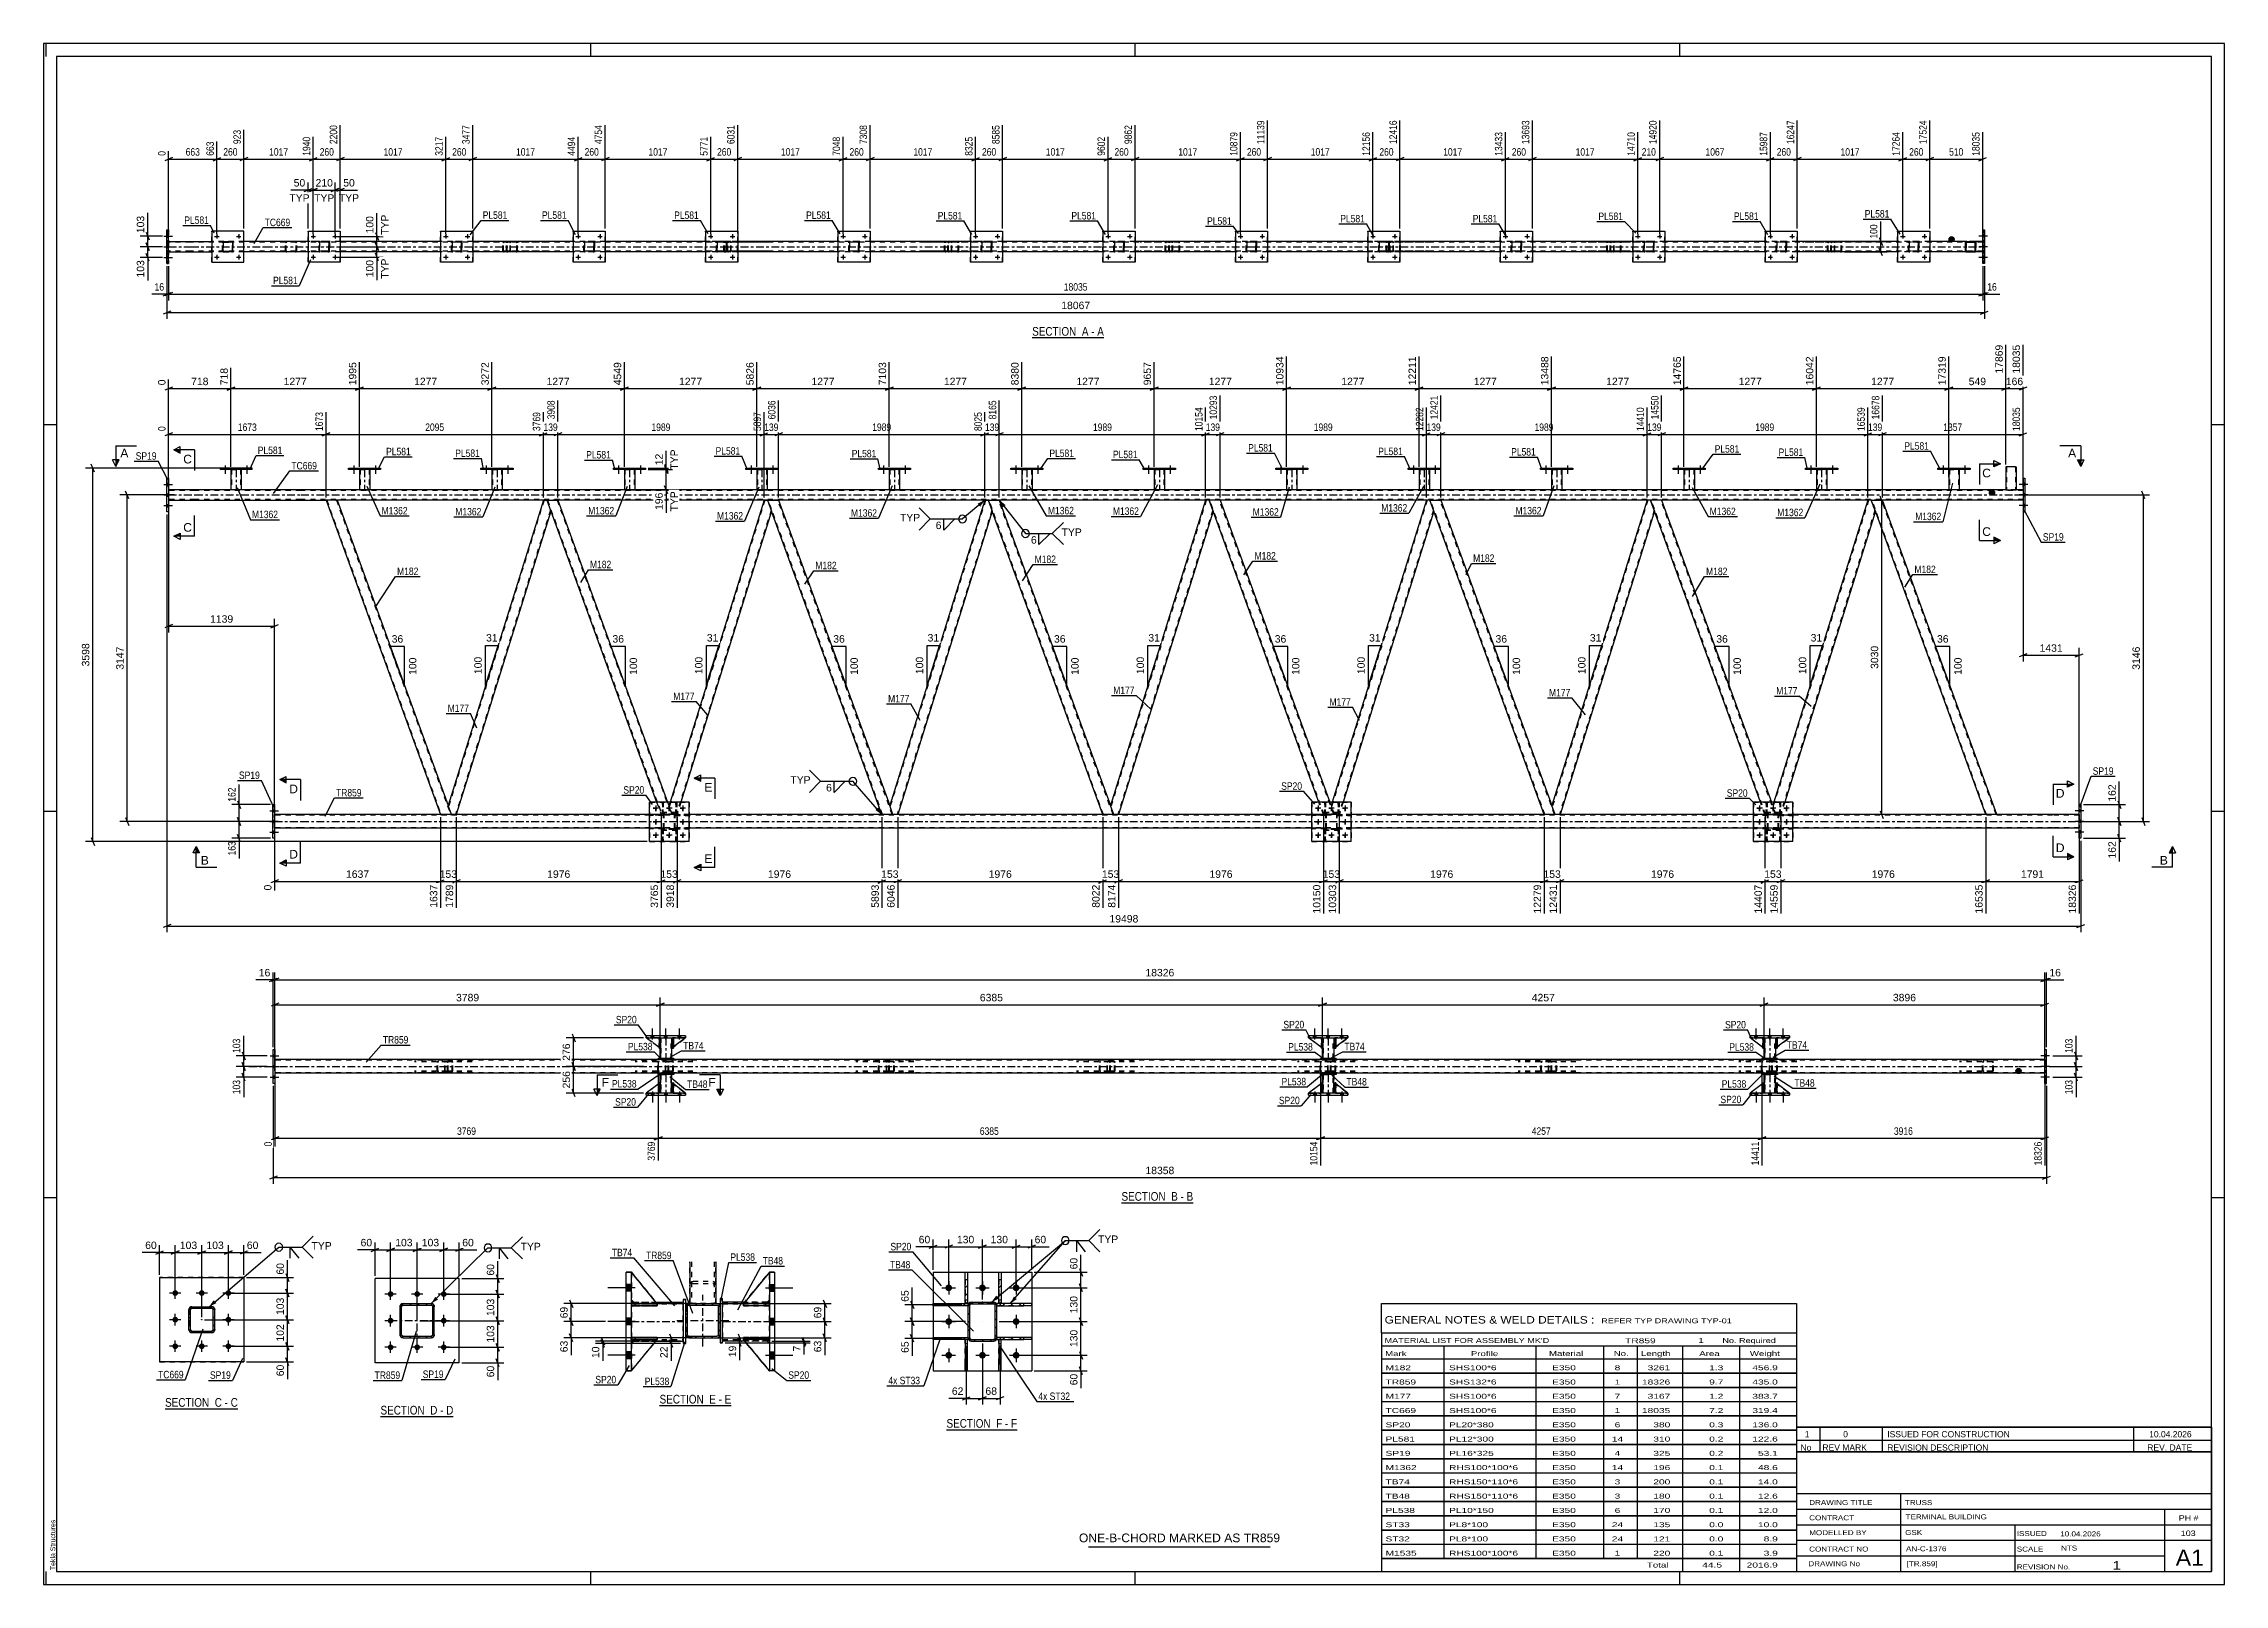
# Model space of a CAD drawing. Header units: millimetres. Extents: x -94 to 747, y -294 to 300.
import ezdxf

# ---------------------------------------------------------------- set-up
doc = ezdxf.new("R2010")
doc.units = ezdxf.units.MM
doc.linetypes.add('DXK_LINE_DOT2', pattern=[3.9198, 1.9599, -1.9599])
doc.linetypes.add('DXK_LINE_DOT3', pattern=[5.9187, 2.979, -0.9799, 0.9799, -0.9799])
doc.styles.add('Arial', font='ARIAL.TTF', dxfattribs={"height": 0.2})
doc.styles.add('Arial Narrow', font='ARIALN.TTF', dxfattribs={"height": 0.2})

# ---------------------------------------------------------------- blocks, each defined once
blk = doc.blocks.new('Unknown-200058970-1133')
at = {"color": 5, "linetype": 'Continuous'}
for p, q in [((747.21, 299.87), (-93.79, 299.87)), ((-93.79, 299.87), (-93.79, -294.13)), ((-92.79, 294.87), (-92.79, 299.87)), ((742.21, 294.87), (-88.79, 294.87)), ((-88.79, 294.87), (-88.79, -289.13)), ((117.21, 294.87), (117.21, 299.87)), ((327.21, 294.87), (327.21, 299.87)), ((537.21, 294.87), (537.21, 299.87)), ((742.21, -289.13), (742.21, 294.87)), ((747.21, -294.13), (747.21, 299.87)), ((-88.79, 152.87), (-93.79, 152.87)), ((747.21, 152.87), (742.21, 152.87)), ((-88.79, 3.87), (-93.79, 3.87)), ((747.21, 3.87), (742.21, 3.87)), ((-88.79, -145.13), (-93.79, -145.13)), ((747.21, -145.13), (742.21, -145.13)), ((-93.79, -294.13), (747.21, -294.13)), ((-92.79, -294.13), (-92.79, -289.13)), ((-88.79, -289.13), (742.21, -289.13)), ((117.21, -294.13), (117.21, -289.13)), ((327.21, -294.13), (327.21, -289.13)), ((537.21, -294.13), (537.21, -289.13))]:
    blk.add_line(p, q, dxfattribs=at)
at = {"color": 174, "linetype": 'Continuous', "style": 'Arial'}
blk.add_text('Tekla Structures', height=1.9102, rotation=90, dxfattribs=at).set_placement((-89.29, -288.63))
blk = doc.blocks.new('Unknown-200058970-11 - 3242')
at = {"color": 6, "linetype": 'Continuous'}
blk.add_line((287.45, 186.51), (315.1, 186.51), dxfattribs=at)
at = {"color": 0, "linetype": 'Continuous'}
blk.add_wipeout([(305.56, 187.26), (305.56, 190.76), (287.45, 190.76), (287.45, 187.26)], dxfattribs=at)
blk.add_wipeout([(309.17, 187.26), (309.17, 190.76), (306.61, 190.76), (306.61, 187.26)], dxfattribs=at)
at = {"color": 7, "linetype": 'Continuous', "style": 'Arial Narrow'}
blk.add_text('SECTION ', height=3.34, dxfattribs=at).set_placement((287.45, 187.26))
at = {"color": 0, "linetype": 'Continuous'}
blk.add_wipeout([(311.49, 187.26), (311.49, 190.76), (310.22, 190.76), (310.22, 187.26)], dxfattribs=at)
blk.add_wipeout([(315.1, 187.26), (315.1, 190.76), (312.54, 190.76), (312.54, 187.26)], dxfattribs=at)
at = {"color": 7, "linetype": 'Continuous', "style": 'Arial Narrow'}
for s, p in [('A', (306.61, 187.26)), ('-', (310.22, 187.26)), ('A', (312.54, 187.26))]:
    blk.add_text(s, height=3.34, dxfattribs=at).set_placement(p)
blk = doc.blocks.new('Unknown-200058970-12 - 5717')
at = {"color": 6, "linetype": 'Continuous'}
blk.add_line((321.88, -146.98), (349.52, -146.98), dxfattribs=at)
at = {"color": 0, "linetype": 'Continuous'}
blk.add_wipeout([(339.99, -146.23), (339.99, -142.73), (321.88, -142.73), (321.88, -146.23)], dxfattribs=at)
blk.add_wipeout([(343.59, -146.23), (343.59, -142.73), (341.04, -142.73), (341.04, -146.23)], dxfattribs=at)
at = {"color": 7, "linetype": 'Continuous', "style": 'Arial Narrow'}
blk.add_text('SECTION ', height=3.34, dxfattribs=at).set_placement((321.88, -146.23))
at = {"color": 0, "linetype": 'Continuous'}
blk.add_wipeout([(345.92, -146.23), (345.92, -142.73), (344.64, -142.73), (344.64, -146.23)], dxfattribs=at)
blk.add_wipeout([(349.52, -146.23), (349.52, -142.73), (346.97, -142.73), (346.97, -146.23)], dxfattribs=at)
at = {"color": 7, "linetype": 'Continuous', "style": 'Arial Narrow'}
for s, p in [('B', (341.04, -146.23)), ('B', (346.97, -146.23)), ('-', (344.64, -146.23))]:
    blk.add_text(s, height=3.34, dxfattribs=at).set_placement(p)
blk = doc.blocks.new('Unknown-200058970-13 - 6209')
at = {"color": 6, "linetype": 'Continuous'}
blk.add_line((-46.96, -226.4), (-18.89, -226.4), dxfattribs=at)
at = {"color": 0, "linetype": 'Continuous'}
blk.add_wipeout([(-28.85, -225.65), (-28.85, -222.15), (-46.96, -222.15), (-46.96, -225.65)], dxfattribs=at)
blk.add_wipeout([(-25.03, -225.65), (-25.03, -222.15), (-27.8, -222.15), (-27.8, -225.65)], dxfattribs=at)
at = {"color": 7, "linetype": 'Continuous', "style": 'Arial Narrow'}
blk.add_text('SECTION ', height=3.34, dxfattribs=at).set_placement((-46.96, -225.65))
at = {"color": 0, "linetype": 'Continuous'}
blk.add_wipeout([(-22.7, -225.65), (-22.7, -222.15), (-23.98, -222.15), (-23.98, -225.65)], dxfattribs=at)
blk.add_wipeout([(-18.89, -225.65), (-18.89, -222.15), (-21.65, -222.15), (-21.65, -225.65)], dxfattribs=at)
at = {"color": 7, "linetype": 'Continuous', "style": 'Arial Narrow'}
for s, p in [('C', (-27.8, -225.65)), ('-', (-23.98, -225.65)), ('C', (-21.65, -225.65))]:
    blk.add_text(s, height=3.34, dxfattribs=at).set_placement(p)
blk = doc.blocks.new('Unknown-200058970-14 - 2200')
at = {"color": 6, "linetype": 'Continuous'}
blk.add_line((36.14, -229.4), (64.21, -229.4), dxfattribs=at)
at = {"color": 0, "linetype": 'Continuous'}
blk.add_wipeout([(54.24, -228.65), (54.24, -225.15), (36.14, -225.15), (36.14, -228.65)], dxfattribs=at)
blk.add_wipeout([(58.06, -228.65), (58.06, -225.15), (55.29, -225.15), (55.29, -228.65)], dxfattribs=at)
at = {"color": 7, "linetype": 'Continuous', "style": 'Arial Narrow'}
blk.add_text('SECTION ', height=3.34, dxfattribs=at).set_placement((36.14, -228.65))
at = {"color": 0, "linetype": 'Continuous'}
blk.add_wipeout([(60.39, -228.65), (60.39, -225.15), (59.11, -225.15), (59.11, -228.65)], dxfattribs=at)
blk.add_wipeout([(64.21, -228.65), (64.21, -225.15), (61.44, -225.15), (61.44, -228.65)], dxfattribs=at)
at = {"color": 7, "linetype": 'Continuous', "style": 'Arial Narrow'}
for s, p in [('D', (55.29, -228.65)), ('D', (61.44, -228.65)), ('-', (59.11, -228.65))]:
    blk.add_text(s, height=3.34, dxfattribs=at).set_placement(p)
blk = doc.blocks.new('Unknown-200058970-15 - 2478')
at = {"color": 6, "linetype": 'Continuous'}
blk.add_line((143.76, -225.15), (171.41, -225.15), dxfattribs=at)
at = {"color": 0, "linetype": 'Continuous'}
blk.add_wipeout([(161.87, -224.4), (161.87, -220.9), (143.76, -220.9), (143.76, -224.4)], dxfattribs=at)
blk.add_wipeout([(165.48, -224.4), (165.48, -220.9), (162.92, -220.9), (162.92, -224.4)], dxfattribs=at)
at = {"color": 7, "linetype": 'Continuous', "style": 'Arial Narrow'}
blk.add_text('SECTION ', height=3.34, dxfattribs=at).set_placement((143.76, -224.4))
at = {"color": 0, "linetype": 'Continuous'}
blk.add_wipeout([(167.8, -224.4), (167.8, -220.9), (166.53, -220.9), (166.53, -224.4)], dxfattribs=at)
blk.add_wipeout([(171.41, -224.4), (171.41, -220.9), (168.85, -220.9), (168.85, -224.4)], dxfattribs=at)
at = {"color": 7, "linetype": 'Continuous', "style": 'Arial Narrow'}
for s, p in [('E', (162.92, -224.4)), ('-', (166.53, -224.4)), ('E', (168.85, -224.4))]:
    blk.add_text(s, height=3.34, dxfattribs=at).set_placement(p)
blk = doc.blocks.new('Unknown-200058970-16 - 1769')
at = {"color": 6, "linetype": 'Continuous'}
blk.add_line((254.4, -234.49), (281.62, -234.49), dxfattribs=at)
at = {"color": 0, "linetype": 'Continuous'}
blk.add_wipeout([(272.51, -233.74), (272.51, -230.24), (254.4, -230.24), (254.4, -233.74)], dxfattribs=at)
blk.add_wipeout([(275.9, -233.74), (275.9, -230.24), (273.56, -230.24), (273.56, -233.74)], dxfattribs=at)
at = {"color": 7, "linetype": 'Continuous', "style": 'Arial Narrow'}
blk.add_text('SECTION ', height=3.34, dxfattribs=at).set_placement((254.4, -233.74))
at = {"color": 0, "linetype": 'Continuous'}
blk.add_wipeout([(278.23, -233.74), (278.23, -230.24), (276.95, -230.24), (276.95, -233.74)], dxfattribs=at)
blk.add_wipeout([(281.62, -233.74), (281.62, -230.24), (279.28, -230.24), (279.28, -233.74)], dxfattribs=at)
at = {"color": 7, "linetype": 'Continuous', "style": 'Arial Narrow'}
for s, p in [('F', (273.56, -233.74)), ('-', (276.95, -233.74)), ('F', (279.28, -233.74))]:
    blk.add_text(s, height=3.34, dxfattribs=at).set_placement(p)
blk = doc.blocks.new('Bolt-200058970-3416 - 3242')
at = {"linetype": 'Continuous'}
for points in [[(572.55, 217.57, -1), (571.67, 217.57, -1)], [(580.95, 217.57, -1), (580.07, 217.57, -1)]]:
    blk.add_hatch(color=1, dxfattribs=at).paths.add_polyline_path(points)
at = {"color": 1, "linetype": 'Continuous'}
for p, q in [((571.23, 217.57), (572.99, 217.57)), ((572.11, 218.45), (572.11, 216.69)), ((579.63, 217.57), (581.39, 217.57)), ((580.51, 218.45), (580.51, 216.69))]:
    blk.add_line(p, q, dxfattribs=at)
blk = doc.blocks.new('Bolt-200058970-3303 - 3242')
at = {"linetype": 'Continuous'}
for points in [[(317.15, 225.57, -1), (316.27, 225.57, -1)], [(325.55, 225.57, -1), (324.67, 225.57, -1)]]:
    blk.add_hatch(color=1, dxfattribs=at).paths.add_polyline_path(points)
at = {"color": 1, "linetype": 'Continuous'}
for p, q in [((315.83, 225.57), (317.59, 225.57)), ((316.71, 226.45), (316.71, 224.69)), ((324.23, 225.57), (325.99, 225.57)), ((325.11, 226.45), (325.11, 224.69))]:
    blk.add_line(p, q, dxfattribs=at)
blk = doc.blocks.new('Bolt-200058970-3262 - 3242')
at = {"linetype": 'Continuous'}
for points in [[(112.83, 225.57, -1), (111.95, 225.57, -1)], [(121.23, 225.57, -1), (120.35, 225.57, -1)]]:
    blk.add_hatch(color=1, dxfattribs=at).paths.add_polyline_path(points)
at = {"color": 1, "linetype": 'Continuous'}
for p, q in [((111.51, 225.57), (113.27, 225.57)), ((112.39, 226.45), (112.39, 224.69)), ((119.91, 225.57), (121.67, 225.57)), ((120.79, 226.45), (120.79, 224.69))]:
    blk.add_line(p, q, dxfattribs=at)
blk = doc.blocks.new('Part-200058970-3318 - 3242')
at = {"color": 2, "linetype": 'Continuous'}
for p, q in [((467.95, 227.57), (467.95, 215.57)), ((467.95, 227.57), (480.35, 227.57)), ((480.35, 227.57), (480.35, 215.57)), ((480.35, 215.57), (467.95, 215.57))]:
    blk.add_line(p, q, dxfattribs=at)
at = {"color": 7, "linetype": 'DXK_LINE_DOT2'}
for p, q in [((467.95, 215.57), (467.95, 227.57)), ((480.35, 215.57), (480.35, 227.57))]:
    blk.add_line(p, q, dxfattribs=at)
blk = doc.blocks.new('Part-200058970-3254 - 3242')
at = {"color": 7, "linetype": 'DXK_LINE_DOT2'}
for p, q in [((165.67, 223.09), (165.7, 223.28)), ((165.7, 223.28), (165.67, 223.09)), ((165.67, 220.05), (165.67, 223.09)), ((165.67, 223.09), (165.67, 223.09)), ((165.67, 220.05), (165.67, 223.09)), ((165.67, 220.05), (165.67, 220.05)), ((165.7, 219.87), (165.67, 220.05)), ((165.67, 220.05), (165.7, 219.87)), ((165.91, 223.09), (165.92, 223.18)), ((165.92, 223.18), (165.91, 223.09)), ((165.91, 220.05), (165.91, 223.09)), ((165.91, 223.09), (165.91, 223.09)), ((165.91, 223.09), (165.91, 220.05)), ((165.91, 220.05), (165.91, 220.05)), ((165.92, 219.96), (165.91, 220.05)), ((165.91, 220.05), (165.92, 219.96)), ((165.92, 223.18), (165.98, 223.26)), ((165.98, 223.26), (165.92, 223.18)), ((165.98, 219.88), (165.92, 219.96)), ((165.92, 219.96), (165.98, 219.88)), ((165.96, 223.54), (166.15, 223.57)), ((166.15, 223.57), (165.96, 223.54)), ((166.15, 219.57), (165.96, 219.61)), ((165.96, 219.61), (166.15, 219.57)), ((165.98, 223.26), (166.05, 223.31)), ((166.05, 223.31), (165.98, 223.26)), ((166.05, 219.83), (165.98, 219.88)), ((165.98, 219.88), (166.05, 219.83)), ((166.15, 223.33), (166.05, 223.31)), ((166.15, 219.81), (166.05, 219.83)), ((169.19, 223.57), (166.15, 223.57)), ((169.19, 223.33), (166.15, 223.33)), ((169.19, 219.81), (166.15, 219.81)), ((169.19, 219.57), (166.15, 219.57)), ((169.19, 223.57), (169.37, 223.54)), ((169.37, 223.54), (169.19, 223.57)), ((169.19, 223.33), (169.28, 223.31)), ((169.28, 219.83), (169.19, 219.81)), ((169.37, 219.61), (169.19, 219.57)), ((169.19, 219.57), (169.37, 219.61)), ((169.28, 223.31), (169.36, 223.26)), ((169.36, 223.26), (169.28, 223.31)), ((169.36, 219.88), (169.28, 219.83)), ((169.28, 219.83), (169.36, 219.88)), ((169.36, 223.26), (169.41, 223.18)), ((169.41, 223.18), (169.36, 223.26)), ((169.41, 219.96), (169.36, 219.88)), ((169.36, 219.88), (169.41, 219.96)), ((169.41, 223.18), (169.43, 223.09)), ((169.43, 223.09), (169.41, 223.18)), ((169.43, 220.05), (169.41, 219.96)), ((169.41, 219.96), (169.43, 220.05)), ((169.43, 220.05), (169.43, 223.09)), ((169.43, 223.09), (169.43, 223.09)), ((169.43, 223.09), (169.43, 220.05)), ((169.43, 220.05), (169.43, 220.05)), ((169.63, 223.28), (169.67, 223.09)), ((169.67, 223.09), (169.63, 223.28)), ((169.67, 220.05), (169.63, 219.87)), ((169.63, 219.87), (169.67, 220.05)), ((169.67, 220.05), (169.67, 223.09)), ((169.67, 223.09), (169.67, 223.09)), ((169.67, 223.09), (169.67, 220.05)), ((169.67, 220.05), (169.67, 220.05))]:
    blk.add_line(p, q, dxfattribs=at)
at = {"color": 7, "linetype": 'DXK_LINE_DOT3'}
blk.add_line((167.67, 221.57), (167.67, 221.57), dxfattribs=at)
at = {"color": 7, "linetype": 'DXK_LINE_DOT2'}
for centre, start, end in [((166.15, 223.09), 112.5, 157.5), ((166.15, 223.09), 112.5, 157.5), ((166.15, 220.05), 202.5, 247.5), ((166.15, 220.05), 202.5, 247.5), ((169.19, 223.09), 22.5, 67.5), ((169.19, 223.09), 22.5, 67.5), ((169.19, 220.05), 292.5, 337.5), ((169.19, 220.05), 292.5, 337.5)]:
    blk.add_arc(centre, 0.48, start, end, dxfattribs=at)
blk = doc.blocks.new('Part-200058970-3246 - 3242')
at = {"color": 7, "linetype": 'DXK_LINE_DOT2'}
for p, q in [((12.42, 223.09), (12.46, 223.28)), ((12.46, 223.28), (12.42, 223.09)), ((12.42, 220.05), (12.42, 223.09)), ((12.42, 223.09), (12.42, 223.09)), ((12.42, 220.05), (12.42, 223.09)), ((12.42, 220.05), (12.42, 220.05)), ((12.46, 219.87), (12.42, 220.05)), ((12.42, 220.05), (12.46, 219.87)), ((12.66, 223.09), (12.68, 223.18)), ((12.68, 223.18), (12.66, 223.09)), ((12.66, 220.05), (12.66, 223.09)), ((12.66, 223.09), (12.66, 223.09)), ((12.66, 223.09), (12.66, 220.05)), ((12.66, 220.05), (12.66, 220.05)), ((12.68, 219.96), (12.66, 220.05)), ((12.66, 220.05), (12.68, 219.96)), ((12.68, 223.18), (12.73, 223.26)), ((12.73, 223.26), (12.68, 223.18)), ((12.73, 219.88), (12.68, 219.96)), ((12.68, 219.96), (12.73, 219.88)), ((12.72, 223.54), (12.9, 223.57)), ((12.9, 223.57), (12.72, 223.54)), ((12.9, 219.57), (12.72, 219.61)), ((12.72, 219.61), (12.9, 219.57)), ((12.73, 223.26), (12.81, 223.31)), ((12.81, 223.31), (12.73, 223.26)), ((12.81, 219.83), (12.73, 219.88)), ((12.73, 219.88), (12.81, 219.83)), ((12.9, 223.33), (12.81, 223.31)), ((12.9, 219.81), (12.81, 219.83)), ((15.94, 223.57), (12.9, 223.57)), ((15.94, 223.33), (12.9, 223.33)), ((15.94, 219.81), (12.9, 219.81)), ((15.94, 219.57), (12.9, 219.57)), ((15.94, 223.57), (16.13, 223.54)), ((16.13, 223.54), (15.94, 223.57)), ((15.94, 223.33), (16.04, 223.31)), ((16.04, 219.83), (15.94, 219.81)), ((16.13, 219.61), (15.94, 219.57)), ((15.94, 219.57), (16.13, 219.61)), ((16.04, 223.31), (16.11, 223.26)), ((16.11, 223.26), (16.04, 223.31)), ((16.11, 219.88), (16.04, 219.83)), ((16.04, 219.83), (16.11, 219.88)), ((16.11, 223.26), (16.17, 223.18)), ((16.17, 223.18), (16.11, 223.26)), ((16.17, 219.96), (16.11, 219.88)), ((16.11, 219.88), (16.17, 219.96)), ((16.17, 223.18), (16.18, 223.09)), ((16.18, 223.09), (16.17, 223.18)), ((16.18, 220.05), (16.17, 219.96)), ((16.17, 219.96), (16.18, 220.05)), ((16.18, 220.05), (16.18, 223.09)), ((16.18, 223.09), (16.18, 223.09)), ((16.18, 223.09), (16.18, 220.05)), ((16.18, 220.05), (16.18, 220.05)), ((16.39, 223.28), (16.42, 223.09)), ((16.42, 223.09), (16.39, 223.28)), ((16.42, 220.05), (16.39, 219.87)), ((16.39, 219.87), (16.42, 220.05)), ((16.42, 220.05), (16.42, 223.09)), ((16.42, 223.09), (16.42, 223.09)), ((16.42, 223.09), (16.42, 220.05)), ((16.42, 220.05), (16.42, 220.05))]:
    blk.add_line(p, q, dxfattribs=at)
at = {"color": 7, "linetype": 'DXK_LINE_DOT3'}
blk.add_line((14.42, 221.57), (14.42, 221.57), dxfattribs=at)
at = {"color": 7, "linetype": 'DXK_LINE_DOT2'}
for centre, start, end in [((12.9, 223.09), 112.5, 157.5), ((12.9, 223.09), 112.5, 157.5), ((12.9, 220.05), 202.5, 247.5), ((12.9, 220.05), 202.5, 247.5), ((15.94, 223.09), 22.5, 67.5), ((15.94, 223.09), 22.5, 67.5), ((15.94, 220.05), 292.5, 337.5), ((15.94, 220.05), 292.5, 337.5)]:
    blk.add_arc(centre, 0.48, start, end, dxfattribs=at)
blk = doc.blocks.new('Part-200058970-3251 - 3242')
at = {"color": 2, "linetype": 'Continuous'}
for p, q in [((8.22, 227.57), (8.22, 215.57)), ((8.22, 227.57), (20.62, 227.57)), ((20.62, 227.57), (20.62, 215.57)), ((20.62, 215.57), (8.22, 215.57))]:
    blk.add_line(p, q, dxfattribs=at)
at = {"color": 7, "linetype": 'DXK_LINE_DOT2'}
for p, q in [((8.22, 215.57), (8.22, 227.57)), ((20.62, 215.57), (20.62, 227.57))]:
    blk.add_line(p, q, dxfattribs=at)
blk = doc.blocks.new('Part-200058970-3257 - 3242')
at = {"color": 7, "linetype": 'DXK_LINE_DOT2'}
for p, q in [((114.59, 223.09), (114.62, 223.28)), ((114.62, 223.28), (114.59, 223.09)), ((114.59, 220.05), (114.59, 223.09)), ((114.59, 223.09), (114.59, 223.09)), ((114.59, 220.05), (114.59, 223.09)), ((114.59, 220.05), (114.59, 220.05)), ((114.62, 219.87), (114.59, 220.05)), ((114.59, 220.05), (114.62, 219.87)), ((114.83, 223.09), (114.84, 223.18)), ((114.84, 223.18), (114.83, 223.09)), ((114.83, 220.05), (114.83, 223.09)), ((114.83, 223.09), (114.83, 223.09)), ((114.83, 223.09), (114.83, 220.05)), ((114.83, 220.05), (114.83, 220.05)), ((114.84, 219.96), (114.83, 220.05)), ((114.83, 220.05), (114.84, 219.96)), ((114.84, 223.18), (114.9, 223.26)), ((114.9, 223.26), (114.84, 223.18)), ((114.9, 219.88), (114.84, 219.96)), ((114.84, 219.96), (114.9, 219.88)), ((114.88, 223.54), (115.07, 223.57)), ((115.07, 223.57), (114.88, 223.54)), ((115.07, 219.57), (114.88, 219.61)), ((114.88, 219.61), (115.07, 219.57)), ((114.9, 223.26), (114.97, 223.31)), ((114.97, 223.31), (114.9, 223.26)), ((114.97, 219.83), (114.9, 219.88)), ((114.9, 219.88), (114.97, 219.83)), ((115.07, 223.33), (114.97, 223.31)), ((115.07, 219.81), (114.97, 219.83)), ((118.11, 223.57), (115.07, 223.57)), ((118.11, 223.33), (115.07, 223.33)), ((118.11, 219.81), (115.07, 219.81)), ((118.11, 219.57), (115.07, 219.57)), ((118.11, 223.57), (118.29, 223.54)), ((118.29, 223.54), (118.11, 223.57)), ((118.11, 223.33), (118.2, 223.31)), ((118.2, 219.83), (118.11, 219.81)), ((118.29, 219.61), (118.11, 219.57)), ((118.11, 219.57), (118.29, 219.61)), ((118.2, 223.31), (118.27, 223.26)), ((118.27, 223.26), (118.2, 223.31)), ((118.27, 219.88), (118.2, 219.83)), ((118.2, 219.83), (118.27, 219.88)), ((118.27, 223.26), (118.33, 223.18)), ((118.33, 223.18), (118.27, 223.26)), ((118.33, 219.96), (118.27, 219.88)), ((118.27, 219.88), (118.33, 219.96)), ((118.33, 223.18), (118.35, 223.09)), ((118.35, 223.09), (118.33, 223.18)), ((118.35, 220.05), (118.33, 219.96)), ((118.33, 219.96), (118.35, 220.05)), ((118.35, 220.05), (118.35, 223.09)), ((118.35, 223.09), (118.35, 223.09)), ((118.35, 223.09), (118.35, 220.05)), ((118.35, 220.05), (118.35, 220.05)), ((118.55, 223.28), (118.59, 223.09)), ((118.59, 223.09), (118.55, 223.28)), ((118.59, 220.05), (118.55, 219.87)), ((118.55, 219.87), (118.59, 220.05)), ((118.59, 220.05), (118.59, 223.09)), ((118.59, 223.09), (118.59, 223.09)), ((118.59, 223.09), (118.59, 220.05)), ((118.59, 220.05), (118.59, 220.05))]:
    blk.add_line(p, q, dxfattribs=at)
at = {"color": 7, "linetype": 'DXK_LINE_DOT3'}
blk.add_line((116.59, 221.57), (116.59, 221.57), dxfattribs=at)
at = {"color": 7, "linetype": 'DXK_LINE_DOT2'}
for centre, start, end in [((115.07, 223.09), 112.5, 157.5), ((115.07, 223.09), 112.5, 157.5), ((115.07, 220.05), 202.5, 247.5), ((115.07, 220.05), 202.5, 247.5), ((118.11, 223.09), 22.5, 67.5), ((118.11, 223.09), 22.5, 67.5), ((118.11, 220.05), 292.5, 337.5), ((118.11, 220.05), 292.5, 337.5)]:
    blk.add_arc(centre, 0.48, start, end, dxfattribs=at)
blk = doc.blocks.new('Bolt-200058970-3378 - 3242')
at = {"linetype": 'Continuous'}
for points in [[(419.31, 217.57, -1), (418.43, 217.57, -1)], [(427.71, 217.57, -1), (426.83, 217.57, -1)]]:
    blk.add_hatch(color=1, dxfattribs=at).paths.add_polyline_path(points)
at = {"color": 1, "linetype": 'Continuous'}
for p, q in [((417.99, 217.57), (419.75, 217.57)), ((418.87, 218.45), (418.87, 216.69)), ((426.39, 217.57), (428.15, 217.57)), ((427.27, 218.45), (427.27, 216.69))]:
    blk.add_line(p, q, dxfattribs=at)
blk = doc.blocks.new('Bolt-200058970-3442 - 3242')
at = {"linetype": 'Continuous'}
for points in [[(10.66, 217.57, -1), (9.78, 217.57, -1)], [(19.06, 217.57, -1), (18.18, 217.57, -1)]]:
    blk.add_hatch(color=1, dxfattribs=at).paths.add_polyline_path(points)
at = {"color": 1, "linetype": 'Continuous'}
for p, q in [((9.34, 217.57), (11.1, 217.57)), ((10.22, 218.45), (10.22, 216.69)), ((17.74, 217.57), (19.5, 217.57)), ((18.62, 218.45), (18.62, 216.69))]:
    blk.add_line(p, q, dxfattribs=at)
blk = doc.blocks.new('Part-200058970-3321 - 3242')
at = {"color": 7, "linetype": 'DXK_LINE_DOT2'}
for p, q in [((523.23, 223.09), (523.27, 223.28)), ((523.27, 223.28), (523.23, 223.09)), ((523.23, 220.05), (523.23, 223.09)), ((523.23, 223.09), (523.23, 223.09)), ((523.23, 220.05), (523.23, 223.09)), ((523.23, 220.05), (523.23, 220.05)), ((523.27, 219.87), (523.23, 220.05)), ((523.23, 220.05), (523.27, 219.87)), ((523.47, 223.09), (523.49, 223.18)), ((523.49, 223.18), (523.47, 223.09)), ((523.47, 220.05), (523.47, 223.09)), ((523.47, 223.09), (523.47, 223.09)), ((523.47, 223.09), (523.47, 220.05)), ((523.47, 220.05), (523.47, 220.05)), ((523.49, 219.96), (523.47, 220.05)), ((523.47, 220.05), (523.49, 219.96)), ((523.49, 223.18), (523.54, 223.26)), ((523.54, 223.26), (523.49, 223.18)), ((523.54, 219.88), (523.49, 219.96)), ((523.49, 219.96), (523.54, 219.88)), ((523.53, 223.54), (523.71, 223.57)), ((523.71, 223.57), (523.53, 223.54)), ((523.71, 219.57), (523.53, 219.61)), ((523.53, 219.61), (523.71, 219.57)), ((523.54, 223.26), (523.62, 223.31)), ((523.62, 223.31), (523.54, 223.26)), ((523.62, 219.83), (523.54, 219.88)), ((523.54, 219.88), (523.62, 219.83)), ((523.71, 223.33), (523.62, 223.31)), ((523.71, 219.81), (523.62, 219.83)), ((526.75, 223.57), (523.71, 223.57)), ((526.75, 223.33), (523.71, 223.33)), ((526.75, 219.81), (523.71, 219.81)), ((526.75, 219.57), (523.71, 219.57)), ((526.75, 223.57), (526.93, 223.54)), ((526.93, 223.54), (526.75, 223.57)), ((526.75, 223.33), (526.84, 223.31)), ((526.84, 219.83), (526.75, 219.81)), ((526.93, 219.61), (526.75, 219.57)), ((526.75, 219.57), (526.93, 219.61)), ((526.84, 223.31), (526.92, 223.26)), ((526.92, 223.26), (526.84, 223.31)), ((526.92, 219.88), (526.84, 219.83)), ((526.84, 219.83), (526.92, 219.88)), ((526.92, 223.26), (526.97, 223.18)), ((526.97, 223.18), (526.92, 223.26)), ((526.97, 219.96), (526.92, 219.88)), ((526.92, 219.88), (526.97, 219.96)), ((526.97, 223.18), (526.99, 223.09)), ((526.99, 223.09), (526.97, 223.18)), ((526.99, 220.05), (526.97, 219.96)), ((526.97, 219.96), (526.99, 220.05)), ((526.99, 220.05), (526.99, 223.09)), ((526.99, 223.09), (526.99, 223.09)), ((526.99, 223.09), (526.99, 220.05)), ((526.99, 220.05), (526.99, 220.05)), ((527.19, 223.28), (527.23, 223.09)), ((527.23, 223.09), (527.19, 223.28)), ((527.23, 220.05), (527.19, 219.87)), ((527.19, 219.87), (527.23, 220.05)), ((527.23, 220.05), (527.23, 223.09)), ((527.23, 223.09), (527.23, 223.09)), ((527.23, 223.09), (527.23, 220.05)), ((527.23, 220.05), (527.23, 220.05))]:
    blk.add_line(p, q, dxfattribs=at)
at = {"color": 7, "linetype": 'DXK_LINE_DOT3'}
blk.add_line((525.23, 221.57), (525.23, 221.57), dxfattribs=at)
at = {"color": 7, "linetype": 'DXK_LINE_DOT2'}
for centre, start, end in [((523.71, 223.09), 112.5, 157.5), ((523.71, 223.09), 112.5, 157.5), ((523.71, 220.05), 202.5, 247.5), ((523.71, 220.05), 202.5, 247.5), ((526.75, 223.09), 22.5, 67.5), ((526.75, 223.09), 22.5, 67.5), ((526.75, 220.05), 292.5, 337.5), ((526.75, 220.05), 292.5, 337.5)]:
    blk.add_arc(centre, 0.48, start, end, dxfattribs=at)
blk = doc.blocks.new('Part-200058970-3387 - 3242')
at = {"color": 7, "linetype": 'DXK_LINE_DOT2'}
for p, q in [((216.75, 223.09), (216.78, 223.28)), ((216.78, 223.28), (216.75, 223.09)), ((216.75, 220.05), (216.75, 223.09)), ((216.75, 223.09), (216.75, 223.09)), ((216.75, 220.05), (216.75, 223.09)), ((216.75, 220.05), (216.75, 220.05)), ((216.78, 219.87), (216.75, 220.05)), ((216.75, 220.05), (216.78, 219.87)), ((216.99, 223.09), (217, 223.18)), ((217, 223.18), (216.99, 223.09)), ((216.99, 220.05), (216.99, 223.09)), ((216.99, 223.09), (216.99, 223.09)), ((216.99, 223.09), (216.99, 220.05)), ((216.99, 220.05), (216.99, 220.05)), ((217, 219.96), (216.99, 220.05)), ((216.99, 220.05), (217, 219.96)), ((217, 223.18), (217.06, 223.26)), ((217.06, 223.26), (217, 223.18)), ((217.06, 219.88), (217, 219.96)), ((217, 219.96), (217.06, 219.88)), ((217.04, 223.54), (217.23, 223.57)), ((217.23, 223.57), (217.04, 223.54)), ((217.23, 219.57), (217.04, 219.61)), ((217.04, 219.61), (217.23, 219.57)), ((217.06, 223.26), (217.13, 223.31)), ((217.13, 223.31), (217.06, 223.26)), ((217.13, 219.83), (217.06, 219.88)), ((217.06, 219.88), (217.13, 219.83)), ((217.23, 223.33), (217.13, 223.31)), ((217.23, 219.81), (217.13, 219.83)), ((220.27, 223.57), (217.23, 223.57)), ((220.27, 223.33), (217.23, 223.33)), ((220.27, 219.81), (217.23, 219.81)), ((220.27, 219.57), (217.23, 219.57)), ((220.27, 223.57), (220.45, 223.54)), ((220.45, 223.54), (220.27, 223.57)), ((220.27, 223.33), (220.36, 223.31)), ((220.36, 219.83), (220.27, 219.81)), ((220.45, 219.61), (220.27, 219.57)), ((220.27, 219.57), (220.45, 219.61)), ((220.36, 223.31), (220.44, 223.26)), ((220.44, 223.26), (220.36, 223.31)), ((220.44, 219.88), (220.36, 219.83)), ((220.36, 219.83), (220.44, 219.88)), ((220.44, 223.26), (220.49, 223.18)), ((220.49, 223.18), (220.44, 223.26)), ((220.49, 219.96), (220.44, 219.88)), ((220.44, 219.88), (220.49, 219.96)), ((220.49, 223.18), (220.51, 223.09)), ((220.51, 223.09), (220.49, 223.18)), ((220.51, 220.05), (220.49, 219.96)), ((220.49, 219.96), (220.51, 220.05)), ((220.51, 220.05), (220.51, 223.09)), ((220.51, 223.09), (220.51, 223.09)), ((220.51, 223.09), (220.51, 220.05)), ((220.51, 220.05), (220.51, 220.05)), ((220.71, 223.28), (220.75, 223.09)), ((220.75, 223.09), (220.71, 223.28)), ((220.75, 220.05), (220.71, 219.87)), ((220.71, 219.87), (220.75, 220.05)), ((220.75, 220.05), (220.75, 223.09)), ((220.75, 223.09), (220.75, 223.09)), ((220.75, 223.09), (220.75, 220.05)), ((220.75, 220.05), (220.75, 220.05))]:
    blk.add_line(p, q, dxfattribs=at)
at = {"color": 7, "linetype": 'DXK_LINE_DOT3'}
blk.add_line((218.75, 221.57), (218.75, 221.57), dxfattribs=at)
at = {"color": 7, "linetype": 'DXK_LINE_DOT2'}
for centre, start, end in [((217.23, 223.09), 112.5, 157.5), ((217.23, 223.09), 112.5, 157.5), ((217.23, 220.05), 202.5, 247.5), ((217.23, 220.05), 202.5, 247.5), ((220.27, 223.09), 22.5, 67.5), ((220.27, 223.09), 22.5, 67.5), ((220.27, 220.05), 292.5, 337.5), ((220.27, 220.05), 292.5, 337.5)]:
    blk.add_arc(centre, 0.48, start, end, dxfattribs=at)
blk = doc.blocks.new('Part-200058970-3260 - 3242')
at = {"color": 7, "linetype": 'DXK_LINE_DOT2'}
for p, q in [((625.39, 223.09), (625.43, 223.28)), ((625.43, 223.28), (625.39, 223.09)), ((625.39, 220.05), (625.39, 223.09)), ((625.39, 223.09), (625.39, 223.09)), ((625.39, 220.05), (625.39, 223.09)), ((625.39, 220.05), (625.39, 220.05)), ((625.43, 219.87), (625.39, 220.05)), ((625.39, 220.05), (625.43, 219.87)), ((625.63, 223.09), (625.65, 223.18)), ((625.65, 223.18), (625.63, 223.09)), ((625.63, 220.05), (625.63, 223.09)), ((625.63, 223.09), (625.63, 223.09)), ((625.63, 223.09), (625.63, 220.05)), ((625.63, 220.05), (625.63, 220.05)), ((625.65, 219.96), (625.63, 220.05)), ((625.63, 220.05), (625.65, 219.96)), ((625.65, 223.18), (625.7, 223.26)), ((625.7, 223.26), (625.65, 223.18)), ((625.7, 219.88), (625.65, 219.96)), ((625.65, 219.96), (625.7, 219.88)), ((625.69, 223.54), (625.87, 223.57)), ((625.87, 223.57), (625.69, 223.54)), ((625.87, 219.57), (625.69, 219.61)), ((625.69, 219.61), (625.87, 219.57)), ((625.7, 223.26), (625.78, 223.31)), ((625.78, 223.31), (625.7, 223.26)), ((625.78, 219.83), (625.7, 219.88)), ((625.7, 219.88), (625.78, 219.83)), ((625.87, 223.33), (625.78, 223.31)), ((625.87, 219.81), (625.78, 219.83)), ((628.91, 223.57), (625.87, 223.57)), ((628.91, 223.33), (625.87, 223.33)), ((628.91, 219.81), (625.87, 219.81)), ((628.91, 219.57), (625.87, 219.57)), ((628.91, 223.57), (629.09, 223.54)), ((629.09, 223.54), (628.91, 223.57)), ((628.91, 223.33), (629, 223.31)), ((629, 219.83), (628.91, 219.81)), ((629.09, 219.61), (628.91, 219.57)), ((628.91, 219.57), (629.09, 219.61)), ((629, 223.31), (629.08, 223.26)), ((629.08, 223.26), (629, 223.31)), ((629.08, 219.88), (629, 219.83)), ((629, 219.83), (629.08, 219.88)), ((629.08, 223.26), (629.13, 223.18)), ((629.13, 223.18), (629.08, 223.26)), ((629.13, 219.96), (629.08, 219.88)), ((629.08, 219.88), (629.13, 219.96)), ((629.13, 223.18), (629.15, 223.09)), ((629.15, 223.09), (629.13, 223.18)), ((629.15, 220.05), (629.13, 219.96)), ((629.13, 219.96), (629.15, 220.05)), ((629.15, 220.05), (629.15, 223.09)), ((629.15, 223.09), (629.15, 223.09)), ((629.15, 223.09), (629.15, 220.05)), ((629.15, 220.05), (629.15, 220.05)), ((629.35, 223.28), (629.39, 223.09)), ((629.39, 223.09), (629.35, 223.28)), ((629.39, 220.05), (629.35, 219.87)), ((629.35, 219.87), (629.39, 220.05)), ((629.39, 220.05), (629.39, 223.09)), ((629.39, 223.09), (629.39, 223.09)), ((629.39, 223.09), (629.39, 220.05)), ((629.39, 220.05), (629.39, 220.05))]:
    blk.add_line(p, q, dxfattribs=at)
for centre, start, end in [((625.87, 223.09), 112.5, 157.5), ((625.87, 223.09), 112.5, 157.5), ((625.87, 220.05), 202.5, 247.5), ((625.87, 220.05), 202.5, 247.5), ((628.91, 223.09), 22.5, 67.5), ((628.91, 223.09), 22.5, 67.5), ((628.91, 220.05), 292.5, 337.5), ((628.91, 220.05), 292.5, 337.5)]:
    blk.add_arc(centre, 0.48, start, end, dxfattribs=at)
blk = doc.blocks.new('Bolt-200058970-3261 - 3242')
at = {"linetype": 'Continuous'}
for points in [[(112.83, 217.57, -1), (111.95, 217.57, -1)], [(121.23, 217.57, -1), (120.35, 217.57, -1)]]:
    blk.add_hatch(color=1, dxfattribs=at).paths.add_polyline_path(points)
at = {"color": 1, "linetype": 'Continuous'}
for p, q in [((111.51, 217.57), (113.27, 217.57)), ((112.39, 218.45), (112.39, 216.69)), ((119.91, 217.57), (121.67, 217.57)), ((120.79, 218.45), (120.79, 216.69))]:
    blk.add_line(p, q, dxfattribs=at)
blk = doc.blocks.new('Part-200058970-3267 - 3242')
at = {"color": 2, "linetype": 'Continuous'}
for p, q in [((110.39, 227.57), (110.39, 215.57)), ((110.39, 227.57), (122.79, 227.57)), ((122.79, 227.57), (122.79, 215.57)), ((122.79, 215.57), (110.39, 215.57))]:
    blk.add_line(p, q, dxfattribs=at)
at = {"color": 7, "linetype": 'DXK_LINE_DOT2'}
for p, q in [((110.39, 215.57), (110.39, 227.57)), ((122.79, 215.57), (122.79, 227.57))]:
    blk.add_line(p, q, dxfattribs=at)
blk = doc.blocks.new('Bolt-200058970-3405 - 3242')
at = {"linetype": 'Continuous'}
for points in [[(10.66, 225.57, -1), (9.78, 225.57, -1)], [(19.06, 225.57, -1), (18.18, 225.57, -1)]]:
    blk.add_hatch(color=1, dxfattribs=at).paths.add_polyline_path(points)
at = {"color": 1, "linetype": 'Continuous'}
for p, q in [((9.34, 225.57), (11.1, 225.57)), ((10.22, 226.45), (10.22, 224.69)), ((17.74, 225.57), (19.5, 225.57)), ((18.62, 226.45), (18.62, 224.69))]:
    blk.add_line(p, q, dxfattribs=at)
blk = doc.blocks.new('Part-200058970-3270 - 3242')
at = {"color": 7, "linetype": 'DXK_LINE_DOT2'}
for p, q in [((63.5, 223.09), (63.54, 223.28)), ((63.54, 223.28), (63.5, 223.09)), ((63.5, 220.05), (63.5, 223.09)), ((63.5, 223.09), (63.5, 223.09)), ((63.5, 220.05), (63.5, 223.09)), ((63.5, 220.05), (63.5, 220.05)), ((63.54, 219.87), (63.5, 220.05)), ((63.5, 220.05), (63.54, 219.87)), ((63.74, 223.09), (63.76, 223.18)), ((63.76, 223.18), (63.74, 223.09)), ((63.74, 220.05), (63.74, 223.09)), ((63.74, 223.09), (63.74, 223.09)), ((63.74, 223.09), (63.74, 220.05)), ((63.74, 220.05), (63.74, 220.05)), ((63.76, 219.96), (63.74, 220.05)), ((63.74, 220.05), (63.76, 219.96)), ((63.76, 223.18), (63.81, 223.26)), ((63.81, 223.26), (63.76, 223.18)), ((63.81, 219.88), (63.76, 219.96)), ((63.76, 219.96), (63.81, 219.88)), ((63.8, 223.54), (63.98, 223.57)), ((63.98, 223.57), (63.8, 223.54)), ((63.98, 219.57), (63.8, 219.61)), ((63.8, 219.61), (63.98, 219.57)), ((63.81, 223.26), (63.89, 223.31)), ((63.89, 223.31), (63.81, 223.26)), ((63.89, 219.83), (63.81, 219.88)), ((63.81, 219.88), (63.89, 219.83)), ((63.98, 223.33), (63.89, 223.31)), ((63.98, 219.81), (63.89, 219.83)), ((67.02, 223.57), (63.98, 223.57)), ((67.02, 223.33), (63.98, 223.33)), ((67.02, 219.81), (63.98, 219.81)), ((67.02, 219.57), (63.98, 219.57)), ((67.02, 223.57), (67.21, 223.54)), ((67.21, 223.54), (67.02, 223.57)), ((67.02, 223.33), (67.12, 223.31)), ((67.12, 219.83), (67.02, 219.81)), ((67.21, 219.61), (67.02, 219.57)), ((67.02, 219.57), (67.21, 219.61)), ((67.12, 223.31), (67.19, 223.26)), ((67.19, 223.26), (67.12, 223.31)), ((67.19, 219.88), (67.12, 219.83)), ((67.12, 219.83), (67.19, 219.88)), ((67.19, 223.26), (67.25, 223.18)), ((67.25, 223.18), (67.19, 223.26)), ((67.25, 219.96), (67.19, 219.88)), ((67.19, 219.88), (67.25, 219.96)), ((67.25, 223.18), (67.26, 223.09)), ((67.26, 223.09), (67.25, 223.18)), ((67.26, 220.05), (67.25, 219.96)), ((67.25, 219.96), (67.26, 220.05)), ((67.26, 220.05), (67.26, 223.09)), ((67.26, 223.09), (67.26, 223.09)), ((67.26, 223.09), (67.26, 220.05)), ((67.26, 220.05), (67.26, 220.05)), ((67.47, 223.28), (67.5, 223.09)), ((67.5, 223.09), (67.47, 223.28)), ((67.5, 220.05), (67.47, 219.87)), ((67.47, 219.87), (67.5, 220.05)), ((67.5, 220.05), (67.5, 223.09)), ((67.5, 223.09), (67.5, 223.09)), ((67.5, 223.09), (67.5, 220.05)), ((67.5, 220.05), (67.5, 220.05))]:
    blk.add_line(p, q, dxfattribs=at)
at = {"color": 7, "linetype": 'DXK_LINE_DOT3'}
blk.add_line((65.5, 221.57), (65.5, 221.57), dxfattribs=at)
at = {"color": 7, "linetype": 'DXK_LINE_DOT2'}
for centre, start, end in [((63.98, 223.09), 112.5, 157.5), ((63.98, 223.09), 112.5, 157.5), ((63.98, 220.05), 202.5, 247.5), ((63.98, 220.05), 202.5, 247.5), ((67.02, 223.09), 22.5, 67.5), ((67.02, 223.09), 22.5, 67.5), ((67.02, 220.05), 292.5, 337.5), ((67.02, 220.05), 292.5, 337.5)]:
    blk.add_arc(centre, 0.48, start, end, dxfattribs=at)
blk = doc.blocks.new('Part-200058970-3275 - 3242')
at = {"color": 2, "linetype": 'Continuous'}
for p, q in [((59.3, 227.57), (59.3, 215.57)), ((59.3, 227.57), (71.7, 227.57)), ((71.7, 227.57), (71.7, 215.57)), ((71.7, 215.57), (59.3, 215.57))]:
    blk.add_line(p, q, dxfattribs=at)
at = {"color": 7, "linetype": 'DXK_LINE_DOT2'}
for p, q in [((59.3, 215.57), (59.3, 227.57)), ((71.7, 215.57), (71.7, 227.57))]:
    blk.add_line(p, q, dxfattribs=at)
blk = doc.blocks.new('Bolt-200058970-3404 - 3242')
at = {"linetype": 'Continuous'}
for points in [[(-45.58, 225.23), (-45.58, 226.11), (-46.22, 226.11), (-46.22, 225.23)], [(-45.58, 225.23), (-45.58, 226.11), (-46.22, 226.11), (-46.22, 225.23)], [(-45.58, 225.23), (-45.58, 226.11), (-46.22, 226.11), (-46.22, 225.23)], [(-45.58, 221.13), (-45.58, 222.01), (-46.22, 222.01), (-46.22, 221.13)], [(-45.58, 221.13), (-45.58, 222.01), (-46.22, 222.01), (-46.22, 221.13)], [(-45.58, 217.03), (-45.58, 217.91), (-46.22, 217.91), (-46.22, 217.03)], [(-45.58, 217.03), (-45.58, 217.91), (-46.22, 217.91), (-46.22, 217.03)], [(-45.58, 217.03), (-45.58, 217.91), (-46.22, 217.91), (-46.22, 217.03)]]:
    blk.add_hatch(color=1, dxfattribs=at).paths.add_polyline_path(points)
at = {"color": 1, "linetype": 'Continuous'}
for p, q in [((-47.38, 225.67), (-44.06, 225.67)), ((-47.38, 225.67), (-44.06, 225.67)), ((-47.38, 225.67), (-44.06, 225.67)), ((-47.38, 221.57), (-44.06, 221.57)), ((-47.38, 221.57), (-44.06, 221.57)), ((-46.22, 226.11), (-45.58, 226.11)), ((-46.22, 226.11), (-45.58, 226.11)), ((-46.22, 226.11), (-45.58, 226.11)), ((-46.22, 225.23), (-45.58, 225.23)), ((-46.22, 225.23), (-45.58, 225.23)), ((-46.22, 225.23), (-45.58, 225.23)), ((-46.22, 222.01), (-45.58, 222.01)), ((-46.22, 222.01), (-45.58, 222.01)), ((-46.22, 221.13), (-45.58, 221.13)), ((-46.22, 221.13), (-45.58, 221.13)), ((-47.38, 217.47), (-44.06, 217.47)), ((-47.38, 217.47), (-44.06, 217.47)), ((-47.38, 217.47), (-44.06, 217.47)), ((-46.22, 217.91), (-45.58, 217.91)), ((-46.22, 217.91), (-45.58, 217.91)), ((-46.22, 217.91), (-45.58, 217.91)), ((-46.22, 217.03), (-45.58, 217.03)), ((-46.22, 217.03), (-45.58, 217.03)), ((-46.22, 217.03), (-45.58, 217.03))]:
    blk.add_line(p, q, dxfattribs=at)
blk = doc.blocks.new('Part-200058970-3339 - 3242')
at = {"color": 7, "linetype": 'DXK_LINE_DOT2'}
for p, q in [((267.83, 223.09), (267.86, 223.28)), ((267.86, 223.28), (267.83, 223.09)), ((267.83, 220.05), (267.83, 223.09)), ((267.83, 223.09), (267.83, 223.09)), ((267.83, 220.05), (267.83, 223.09)), ((267.83, 220.05), (267.83, 220.05)), ((267.86, 219.87), (267.83, 220.05)), ((267.83, 220.05), (267.86, 219.87)), ((268.07, 223.09), (268.08, 223.18)), ((268.08, 223.18), (268.07, 223.09)), ((268.07, 220.05), (268.07, 223.09)), ((268.07, 223.09), (268.07, 223.09)), ((268.07, 223.09), (268.07, 220.05)), ((268.07, 220.05), (268.07, 220.05)), ((268.08, 219.96), (268.07, 220.05)), ((268.07, 220.05), (268.08, 219.96)), ((268.08, 223.18), (268.14, 223.26)), ((268.14, 223.26), (268.08, 223.18)), ((268.14, 219.88), (268.08, 219.96)), ((268.08, 219.96), (268.14, 219.88)), ((268.12, 223.54), (268.31, 223.57)), ((268.31, 223.57), (268.12, 223.54)), ((268.31, 219.57), (268.12, 219.61)), ((268.12, 219.61), (268.31, 219.57)), ((268.14, 223.26), (268.21, 223.31)), ((268.21, 223.31), (268.14, 223.26)), ((268.21, 219.83), (268.14, 219.88)), ((268.14, 219.88), (268.21, 219.83)), ((268.31, 223.33), (268.21, 223.31)), ((268.31, 219.81), (268.21, 219.83)), ((271.35, 223.57), (268.31, 223.57)), ((271.35, 223.33), (268.31, 223.33)), ((271.35, 219.81), (268.31, 219.81)), ((271.35, 219.57), (268.31, 219.57)), ((271.35, 223.57), (271.53, 223.54)), ((271.53, 223.54), (271.35, 223.57)), ((271.35, 223.33), (271.44, 223.31)), ((271.44, 219.83), (271.35, 219.81)), ((271.53, 219.61), (271.35, 219.57)), ((271.35, 219.57), (271.53, 219.61)), ((271.44, 223.31), (271.52, 223.26)), ((271.52, 223.26), (271.44, 223.31)), ((271.52, 219.88), (271.44, 219.83)), ((271.44, 219.83), (271.52, 219.88)), ((271.52, 223.26), (271.57, 223.18)), ((271.57, 223.18), (271.52, 223.26)), ((271.57, 219.96), (271.52, 219.88)), ((271.52, 219.88), (271.57, 219.96)), ((271.57, 223.18), (271.59, 223.09)), ((271.59, 223.09), (271.57, 223.18)), ((271.59, 220.05), (271.57, 219.96)), ((271.57, 219.96), (271.59, 220.05)), ((271.59, 220.05), (271.59, 223.09)), ((271.59, 223.09), (271.59, 223.09)), ((271.59, 223.09), (271.59, 220.05)), ((271.59, 220.05), (271.59, 220.05)), ((271.79, 223.28), (271.83, 223.09)), ((271.83, 223.09), (271.79, 223.28)), ((271.83, 220.05), (271.79, 219.87)), ((271.79, 219.87), (271.83, 220.05)), ((271.83, 220.05), (271.83, 223.09)), ((271.83, 223.09), (271.83, 223.09)), ((271.83, 223.09), (271.83, 220.05)), ((271.83, 220.05), (271.83, 220.05))]:
    blk.add_line(p, q, dxfattribs=at)
at = {"color": 7, "linetype": 'DXK_LINE_DOT3'}
blk.add_line((269.83, 221.57), (269.83, 221.57), dxfattribs=at)
at = {"color": 7, "linetype": 'DXK_LINE_DOT2'}
for centre, start, end in [((268.31, 223.09), 112.5, 157.5), ((268.31, 223.09), 112.5, 157.5), ((268.31, 220.05), 202.5, 247.5), ((268.31, 220.05), 202.5, 247.5), ((271.35, 223.09), 22.5, 67.5), ((271.35, 223.09), 22.5, 67.5), ((271.35, 220.05), 292.5, 337.5), ((271.35, 220.05), 292.5, 337.5)]:
    blk.add_arc(centre, 0.48, start, end, dxfattribs=at)
blk = doc.blocks.new('Part-200058970-3280 - 3242')
at = {"color": 2, "linetype": 'Continuous'}
for p, q in [((365.79, 227.57), (365.79, 215.57)), ((365.79, 227.57), (378.19, 227.57)), ((378.19, 227.57), (378.19, 215.57)), ((378.19, 215.57), (365.79, 215.57))]:
    blk.add_line(p, q, dxfattribs=at)
at = {"color": 7, "linetype": 'DXK_LINE_DOT2'}
for p, q in [((365.79, 215.57), (365.79, 227.57)), ((378.19, 215.57), (378.19, 227.57))]:
    blk.add_line(p, q, dxfattribs=at)
blk = doc.blocks.new('Part-200058970-3283 - 3242')
at = {"color": 7, "linetype": 'DXK_LINE_DOT2'}
for p, q in [((-24.76, 223.09), (-24.72, 223.28)), ((-24.72, 223.28), (-24.76, 223.09)), ((-24.76, 220.05), (-24.76, 223.09)), ((-24.76, 223.09), (-24.76, 223.09)), ((-24.76, 220.05), (-24.76, 223.09)), ((-24.76, 220.05), (-24.76, 220.05)), ((-24.72, 219.87), (-24.76, 220.05)), ((-24.76, 220.05), (-24.72, 219.87)), ((-24.52, 223.09), (-24.5, 223.18)), ((-24.5, 223.18), (-24.52, 223.09)), ((-24.52, 220.05), (-24.52, 223.09)), ((-24.52, 223.09), (-24.52, 223.09)), ((-24.52, 223.09), (-24.52, 220.05)), ((-24.52, 220.05), (-24.52, 220.05)), ((-24.5, 219.96), (-24.52, 220.05)), ((-24.52, 220.05), (-24.5, 219.96)), ((-24.5, 223.18), (-24.45, 223.26)), ((-24.45, 223.26), (-24.5, 223.18)), ((-24.45, 219.88), (-24.5, 219.96)), ((-24.5, 219.96), (-24.45, 219.88)), ((-24.46, 223.54), (-24.28, 223.57)), ((-24.28, 223.57), (-24.46, 223.54)), ((-24.28, 219.57), (-24.46, 219.61)), ((-24.46, 219.61), (-24.28, 219.57)), ((-24.45, 223.26), (-24.37, 223.31)), ((-24.37, 223.31), (-24.45, 223.26)), ((-24.37, 219.83), (-24.45, 219.88)), ((-24.45, 219.88), (-24.37, 219.83)), ((-24.37, 223.31), (-24.28, 223.33)), ((-24.37, 219.83), (-24.28, 219.81)), ((-24.28, 223.57), (-21.24, 223.57)), ((-24.28, 223.33), (-21.24, 223.33)), ((-24.28, 219.81), (-21.24, 219.81)), ((-24.28, 219.57), (-21.24, 219.57)), ((-21.24, 223.57), (-21.05, 223.54)), ((-21.05, 223.54), (-21.24, 223.57)), ((-21.24, 223.33), (-21.14, 223.31)), ((-21.14, 219.83), (-21.24, 219.81)), ((-21.05, 219.61), (-21.24, 219.57)), ((-21.24, 219.57), (-21.05, 219.61)), ((-21.14, 223.31), (-21.07, 223.26)), ((-21.07, 223.26), (-21.14, 223.31)), ((-21.07, 219.88), (-21.14, 219.83)), ((-21.14, 219.83), (-21.07, 219.88)), ((-21.07, 223.26), (-21.01, 223.18)), ((-21.01, 223.18), (-21.07, 223.26)), ((-21.01, 219.96), (-21.07, 219.88)), ((-21.07, 219.88), (-21.01, 219.96)), ((-21.01, 223.18), (-21, 223.09)), ((-21, 223.09), (-21.01, 223.18)), ((-21, 220.05), (-21.01, 219.96)), ((-21.01, 219.96), (-21, 220.05)), ((-21, 220.05), (-21, 223.09)), ((-21, 223.09), (-21, 223.09)), ((-21, 223.09), (-21, 220.05)), ((-21, 220.05), (-21, 220.05)), ((-20.79, 223.28), (-20.76, 223.09)), ((-20.76, 223.09), (-20.79, 223.28)), ((-20.76, 220.05), (-20.79, 219.87)), ((-20.79, 219.87), (-20.76, 220.05)), ((-20.76, 220.05), (-20.76, 223.09)), ((-20.76, 223.09), (-20.76, 223.09)), ((-20.76, 223.09), (-20.76, 220.05)), ((-20.76, 220.05), (-20.76, 220.05))]:
    blk.add_line(p, q, dxfattribs=at)
at = {"color": 7, "linetype": 'DXK_LINE_DOT3'}
blk.add_line((-22.76, 221.57), (-22.76, 221.57), dxfattribs=at)
at = {"color": 7, "linetype": 'DXK_LINE_DOT2'}
for centre, start, end in [((-24.28, 223.09), 112.5, 157.5), ((-24.28, 223.09), 112.5, 157.5), ((-24.28, 220.05), 202.5, 247.5), ((-24.28, 220.05), 202.5, 247.5), ((-21.24, 223.09), 22.5, 67.5), ((-21.24, 223.09), 22.5, 67.5), ((-21.24, 220.05), 292.5, 337.5), ((-21.24, 220.05), 292.5, 337.5)]:
    blk.add_arc(centre, 0.48, start, end, dxfattribs=at)
blk = doc.blocks.new('Part-200058970-3412 - 3242')
at = {"color": 2, "linetype": 'Continuous'}
for p, q in [((314.71, 227.57), (314.71, 215.57)), ((314.71, 227.57), (327.11, 227.57)), ((327.11, 227.57), (327.11, 215.57)), ((327.11, 215.57), (314.71, 215.57))]:
    blk.add_line(p, q, dxfattribs=at)
at = {"color": 7, "linetype": 'DXK_LINE_DOT2'}
for p, q in [((314.71, 215.57), (314.71, 227.57)), ((327.11, 215.57), (327.11, 227.57))]:
    blk.add_line(p, q, dxfattribs=at)
blk = doc.blocks.new('Bolt-200058970-3348 - 3242')
at = {"linetype": 'Continuous'}
for points in [[(61.74, 217.57, -1), (60.86, 217.57, -1)], [(70.14, 217.57, -1), (69.26, 217.57, -1)]]:
    blk.add_hatch(color=1, dxfattribs=at).paths.add_polyline_path(points)
at = {"color": 1, "linetype": 'Continuous'}
for p, q in [((60.42, 217.57), (62.18, 217.57)), ((61.3, 218.45), (61.3, 216.69)), ((68.82, 217.57), (70.58, 217.57)), ((69.7, 218.45), (69.7, 216.69))]:
    blk.add_line(p, q, dxfattribs=at)
blk = doc.blocks.new('Part-200058970-3291 - 3242')
at = {"color": 7, "linetype": 'DXK_LINE_DOT2'}
for p, q in [((421.07, 223.09), (421.1, 223.28)), ((421.1, 223.28), (421.07, 223.09)), ((421.07, 220.05), (421.07, 223.09)), ((421.07, 223.09), (421.07, 223.09)), ((421.07, 220.05), (421.07, 223.09)), ((421.07, 220.05), (421.07, 220.05)), ((421.1, 219.87), (421.07, 220.05)), ((421.07, 220.05), (421.1, 219.87)), ((421.31, 223.09), (421.33, 223.18)), ((421.33, 223.18), (421.31, 223.09)), ((421.31, 220.05), (421.31, 223.09)), ((421.31, 223.09), (421.31, 223.09)), ((421.31, 223.09), (421.31, 220.05)), ((421.31, 220.05), (421.31, 220.05)), ((421.33, 219.96), (421.31, 220.05)), ((421.31, 220.05), (421.33, 219.96)), ((421.33, 223.18), (421.38, 223.26)), ((421.38, 223.26), (421.33, 223.18)), ((421.38, 219.88), (421.33, 219.96)), ((421.33, 219.96), (421.38, 219.88)), ((421.36, 223.54), (421.55, 223.57)), ((421.55, 223.57), (421.36, 223.54)), ((421.55, 219.57), (421.36, 219.61)), ((421.36, 219.61), (421.55, 219.57)), ((421.38, 223.26), (421.46, 223.31)), ((421.46, 223.31), (421.38, 223.26)), ((421.46, 219.83), (421.38, 219.88)), ((421.38, 219.88), (421.46, 219.83)), ((421.55, 223.33), (421.46, 223.31)), ((421.55, 219.81), (421.46, 219.83)), ((424.59, 223.57), (421.55, 223.57)), ((424.59, 223.33), (421.55, 223.33)), ((424.59, 219.81), (421.55, 219.81)), ((424.59, 219.57), (421.55, 219.57)), ((424.59, 223.57), (424.77, 223.54)), ((424.77, 223.54), (424.59, 223.57)), ((424.59, 223.33), (424.68, 223.31)), ((424.68, 219.83), (424.59, 219.81)), ((424.77, 219.61), (424.59, 219.57)), ((424.59, 219.57), (424.77, 219.61)), ((424.68, 223.31), (424.76, 223.26)), ((424.76, 223.26), (424.68, 223.31)), ((424.76, 219.88), (424.68, 219.83)), ((424.68, 219.83), (424.76, 219.88)), ((424.76, 223.26), (424.81, 223.18)), ((424.81, 223.18), (424.76, 223.26)), ((424.81, 219.96), (424.76, 219.88)), ((424.76, 219.88), (424.81, 219.96)), ((424.81, 223.18), (424.83, 223.09)), ((424.83, 223.09), (424.81, 223.18)), ((424.83, 220.05), (424.81, 219.96)), ((424.81, 219.96), (424.83, 220.05)), ((424.83, 220.05), (424.83, 223.09)), ((424.83, 223.09), (424.83, 223.09)), ((424.83, 223.09), (424.83, 220.05)), ((424.83, 220.05), (424.83, 220.05)), ((425.03, 223.28), (425.07, 223.09)), ((425.07, 223.09), (425.03, 223.28)), ((425.07, 220.05), (425.03, 219.87)), ((425.03, 219.87), (425.07, 220.05)), ((425.07, 220.05), (425.07, 223.09)), ((425.07, 223.09), (425.07, 223.09)), ((425.07, 223.09), (425.07, 220.05)), ((425.07, 220.05), (425.07, 220.05))]:
    blk.add_line(p, q, dxfattribs=at)
at = {"color": 7, "linetype": 'DXK_LINE_DOT3'}
blk.add_line((423.07, 221.57), (423.07, 221.57), dxfattribs=at)
at = {"color": 7, "linetype": 'DXK_LINE_DOT2'}
for centre, start, end in [((421.55, 223.09), 112.5, 157.5), ((421.55, 223.09), 112.5, 157.5), ((421.55, 220.05), 202.5, 247.5), ((421.55, 220.05), 202.5, 247.5), ((424.59, 223.09), 22.5, 67.5), ((424.59, 223.09), 22.5, 67.5), ((424.59, 220.05), 292.5, 337.5), ((424.59, 220.05), 292.5, 337.5)]:
    blk.add_arc(centre, 0.48, start, end, dxfattribs=at)
blk = doc.blocks.new('Bolt-200058970-3420 - 3242')
at = {"linetype": 'Continuous'}
for points in [[(368.23, 217.57, -1), (367.35, 217.57, -1)], [(376.63, 217.57, -1), (375.75, 217.57, -1)]]:
    blk.add_hatch(color=1, dxfattribs=at).paths.add_polyline_path(points)
at = {"color": 1, "linetype": 'Continuous'}
for p, q in [((366.91, 217.57), (368.67, 217.57)), ((367.79, 218.45), (367.79, 216.69)), ((375.31, 217.57), (377.07, 217.57)), ((376.19, 218.45), (376.19, 216.69))]:
    blk.add_line(p, q, dxfattribs=at)
blk = doc.blocks.new('Bolt-200058970-3419 - 3242')
at = {"linetype": 'Continuous'}
for points in [[(623.63, 225.57, -1), (622.75, 225.57, -1)], [(632.03, 225.57, -1), (631.15, 225.57, -1)]]:
    blk.add_hatch(color=1, dxfattribs=at).paths.add_polyline_path(points)
at = {"color": 1, "linetype": 'Continuous'}
for p, q in [((622.31, 225.57), (624.07, 225.57)), ((623.19, 226.45), (623.19, 224.69)), ((630.71, 225.57), (632.47, 225.57)), ((631.59, 226.45), (631.59, 224.69))]:
    blk.add_line(p, q, dxfattribs=at)
blk = doc.blocks.new('Part-200058970-3296 - 3242')
at = {"color": 2, "linetype": 'Continuous'}
for p, q in [((416.87, 227.57), (416.87, 215.57)), ((416.87, 227.57), (429.27, 227.57)), ((429.27, 227.57), (429.27, 215.57)), ((429.27, 215.57), (416.87, 215.57))]:
    blk.add_line(p, q, dxfattribs=at)
at = {"color": 7, "linetype": 'DXK_LINE_DOT2'}
for p, q in [((416.87, 215.57), (416.87, 227.57)), ((429.27, 215.57), (429.27, 227.57))]:
    blk.add_line(p, q, dxfattribs=at)
blk = doc.blocks.new('Part-200058970-3299 - 3242')
at = {"color": 7, "linetype": 'DXK_LINE_DOT2'}
for p, q in [((472.15, 223.09), (472.19, 223.28)), ((472.19, 223.28), (472.15, 223.09)), ((472.15, 220.05), (472.15, 223.09)), ((472.15, 223.09), (472.15, 223.09)), ((472.15, 220.05), (472.15, 223.09)), ((472.15, 220.05), (472.15, 220.05)), ((472.19, 219.87), (472.15, 220.05)), ((472.15, 220.05), (472.19, 219.87)), ((472.39, 223.09), (472.41, 223.18)), ((472.41, 223.18), (472.39, 223.09)), ((472.39, 220.05), (472.39, 223.09)), ((472.39, 223.09), (472.39, 223.09)), ((472.39, 223.09), (472.39, 220.05)), ((472.39, 220.05), (472.39, 220.05)), ((472.41, 219.96), (472.39, 220.05)), ((472.39, 220.05), (472.41, 219.96)), ((472.41, 223.18), (472.46, 223.26)), ((472.46, 223.26), (472.41, 223.18)), ((472.46, 219.88), (472.41, 219.96)), ((472.41, 219.96), (472.46, 219.88)), ((472.45, 223.54), (472.63, 223.57)), ((472.63, 223.57), (472.45, 223.54)), ((472.63, 219.57), (472.45, 219.61)), ((472.45, 219.61), (472.63, 219.57)), ((472.46, 223.26), (472.54, 223.31)), ((472.54, 223.31), (472.46, 223.26)), ((472.54, 219.83), (472.46, 219.88)), ((472.46, 219.88), (472.54, 219.83)), ((472.63, 223.33), (472.54, 223.31)), ((472.63, 219.81), (472.54, 219.83)), ((475.67, 223.57), (472.63, 223.57)), ((475.67, 223.33), (472.63, 223.33)), ((475.67, 219.81), (472.63, 219.81)), ((475.67, 219.57), (472.63, 219.57)), ((475.67, 223.57), (475.85, 223.54)), ((475.85, 223.54), (475.67, 223.57)), ((475.67, 223.33), (475.76, 223.31)), ((475.76, 219.83), (475.67, 219.81)), ((475.85, 219.61), (475.67, 219.57)), ((475.67, 219.57), (475.85, 219.61)), ((475.76, 223.31), (475.84, 223.26)), ((475.84, 223.26), (475.76, 223.31)), ((475.84, 219.88), (475.76, 219.83)), ((475.76, 219.83), (475.84, 219.88)), ((475.84, 223.26), (475.89, 223.18)), ((475.89, 223.18), (475.84, 223.26)), ((475.89, 219.96), (475.84, 219.88)), ((475.84, 219.88), (475.89, 219.96)), ((475.89, 223.18), (475.91, 223.09)), ((475.91, 223.09), (475.89, 223.18)), ((475.91, 220.05), (475.89, 219.96)), ((475.89, 219.96), (475.91, 220.05)), ((475.91, 220.05), (475.91, 223.09)), ((475.91, 223.09), (475.91, 223.09)), ((475.91, 223.09), (475.91, 220.05)), ((475.91, 220.05), (475.91, 220.05)), ((476.11, 223.28), (476.15, 223.09)), ((476.15, 223.09), (476.11, 223.28)), ((476.15, 220.05), (476.11, 219.87)), ((476.11, 219.87), (476.15, 220.05)), ((476.15, 220.05), (476.15, 223.09)), ((476.15, 223.09), (476.15, 223.09)), ((476.15, 223.09), (476.15, 220.05)), ((476.15, 220.05), (476.15, 220.05))]:
    blk.add_line(p, q, dxfattribs=at)
at = {"color": 7, "linetype": 'DXK_LINE_DOT3'}
blk.add_line((474.15, 221.57), (474.15, 221.57), dxfattribs=at)
at = {"color": 7, "linetype": 'DXK_LINE_DOT2'}
for centre, start, end in [((472.63, 223.09), 112.5, 157.5), ((472.63, 223.09), 112.5, 157.5), ((472.63, 220.05), 202.5, 247.5), ((472.63, 220.05), 202.5, 247.5), ((475.67, 223.09), 22.5, 67.5), ((475.67, 223.09), 22.5, 67.5), ((475.67, 220.05), 292.5, 337.5), ((475.67, 220.05), 292.5, 337.5)]:
    blk.add_arc(centre, 0.48, start, end, dxfattribs=at)
blk = doc.blocks.new('Bolt-200058970-3300 - 3242')
at = {"linetype": 'Continuous'}
for points in [[(266.07, 217.57, -1), (265.19, 217.57, -1)], [(274.47, 217.57, -1), (273.59, 217.57, -1)]]:
    blk.add_hatch(color=1, dxfattribs=at).paths.add_polyline_path(points)
at = {"color": 1, "linetype": 'Continuous'}
for p, q in [((264.75, 217.57), (266.51, 217.57)), ((265.63, 218.45), (265.63, 216.69)), ((273.15, 217.57), (274.91, 217.57)), ((274.03, 218.45), (274.03, 216.69))]:
    blk.add_line(p, q, dxfattribs=at)
blk = doc.blocks.new('Bolt-200058970-3301 - 3242')
at = {"linetype": 'Continuous'}
for points in [[(266.07, 225.57, -1), (265.19, 225.57, -1)], [(274.47, 225.57, -1), (273.59, 225.57, -1)]]:
    blk.add_hatch(color=1, dxfattribs=at).paths.add_polyline_path(points)
at = {"color": 1, "linetype": 'Continuous'}
for p, q in [((264.75, 225.57), (266.51, 225.57)), ((265.63, 226.45), (265.63, 224.69)), ((273.15, 225.57), (274.91, 225.57)), ((274.03, 226.45), (274.03, 224.69))]:
    blk.add_line(p, q, dxfattribs=at)
blk = doc.blocks.new('Bolt-200058970-3302 - 3242')
at = {"linetype": 'Continuous'}
for points in [[(317.15, 217.57, -1), (316.27, 217.57, -1)], [(325.55, 217.57, -1), (324.67, 217.57, -1)]]:
    blk.add_hatch(color=1, dxfattribs=at).paths.add_polyline_path(points)
at = {"color": 1, "linetype": 'Continuous'}
for p, q in [((315.83, 217.57), (317.59, 217.57)), ((316.71, 218.45), (316.71, 216.69)), ((324.23, 217.57), (325.99, 217.57)), ((325.11, 218.45), (325.11, 216.69))]:
    blk.add_line(p, q, dxfattribs=at)
blk = doc.blocks.new('Part-200058970-3308 - 3242')
at = {"color": 2, "linetype": 'Continuous'}
for p, q in [((570.11, 227.57), (570.11, 215.57)), ((570.11, 227.57), (582.51, 227.57)), ((582.51, 227.57), (582.51, 215.57)), ((582.51, 215.57), (570.11, 215.57))]:
    blk.add_line(p, q, dxfattribs=at)
at = {"color": 7, "linetype": 'DXK_LINE_DOT2'}
for p, q in [((570.11, 215.57), (570.11, 227.57)), ((582.51, 215.57), (582.51, 227.57))]:
    blk.add_line(p, q, dxfattribs=at)
blk = doc.blocks.new('Part-200058970-3313 - 3242')
at = {"color": 2, "linetype": 'Continuous'}
for p, q in [((621.19, 227.57), (621.19, 215.57)), ((621.19, 227.57), (633.59, 227.57)), ((633.59, 227.57), (633.59, 215.57)), ((633.59, 215.57), (621.19, 215.57))]:
    blk.add_line(p, q, dxfattribs=at)
at = {"color": 7, "linetype": 'DXK_LINE_DOT2'}
for p, q in [((621.19, 215.57), (621.19, 227.57)), ((633.59, 215.57), (633.59, 227.57))]:
    blk.add_line(p, q, dxfattribs=at)
blk = doc.blocks.new('Bolt-200058970-3393 - 3242')
at = {"linetype": 'Continuous'}
for points in [[(521.47, 225.57, -1), (520.59, 225.57, -1)], [(529.87, 225.57, -1), (528.99, 225.57, -1)]]:
    blk.add_hatch(color=1, dxfattribs=at).paths.add_polyline_path(points)
at = {"color": 1, "linetype": 'Continuous'}
for p, q in [((520.15, 225.57), (521.91, 225.57)), ((521.03, 226.45), (521.03, 224.69)), ((528.55, 225.57), (530.31, 225.57)), ((529.43, 226.45), (529.43, 224.69))]:
    blk.add_line(p, q, dxfattribs=at)
blk = doc.blocks.new('Part-200058970-3329 - 3242')
at = {"color": 7, "linetype": 'DXK_LINE_DOT2'}
for p, q in [((574.31, 223.09), (574.35, 223.28)), ((574.35, 223.28), (574.31, 223.09)), ((574.31, 220.05), (574.31, 223.09)), ((574.31, 223.09), (574.31, 223.09)), ((574.31, 220.05), (574.31, 223.09)), ((574.31, 220.05), (574.31, 220.05)), ((574.35, 219.87), (574.31, 220.05)), ((574.31, 220.05), (574.35, 219.87)), ((574.55, 223.09), (574.57, 223.18)), ((574.57, 223.18), (574.55, 223.09)), ((574.55, 220.05), (574.55, 223.09)), ((574.55, 223.09), (574.55, 223.09)), ((574.55, 223.09), (574.55, 220.05)), ((574.55, 220.05), (574.55, 220.05)), ((574.57, 219.96), (574.55, 220.05)), ((574.55, 220.05), (574.57, 219.96)), ((574.57, 223.18), (574.62, 223.26)), ((574.62, 223.26), (574.57, 223.18)), ((574.62, 219.88), (574.57, 219.96)), ((574.57, 219.96), (574.62, 219.88)), ((574.61, 223.54), (574.79, 223.57)), ((574.79, 223.57), (574.61, 223.54)), ((574.79, 219.57), (574.61, 219.61)), ((574.61, 219.61), (574.79, 219.57)), ((574.62, 223.26), (574.7, 223.31)), ((574.7, 223.31), (574.62, 223.26)), ((574.7, 219.83), (574.62, 219.88)), ((574.62, 219.88), (574.7, 219.83)), ((574.79, 223.33), (574.7, 223.31)), ((574.79, 219.81), (574.7, 219.83)), ((577.83, 223.57), (574.79, 223.57)), ((577.83, 223.33), (574.79, 223.33)), ((577.83, 219.81), (574.79, 219.81)), ((577.83, 219.57), (574.79, 219.57)), ((577.83, 223.57), (578.01, 223.54)), ((578.01, 223.54), (577.83, 223.57)), ((577.83, 223.33), (577.92, 223.31)), ((577.92, 219.83), (577.83, 219.81)), ((578.01, 219.61), (577.83, 219.57)), ((577.83, 219.57), (578.01, 219.61)), ((577.92, 223.31), (578, 223.26)), ((578, 223.26), (577.92, 223.31)), ((578, 219.88), (577.92, 219.83)), ((577.92, 219.83), (578, 219.88)), ((578, 223.26), (578.05, 223.18)), ((578.05, 223.18), (578, 223.26)), ((578.05, 219.96), (578, 219.88)), ((578, 219.88), (578.05, 219.96)), ((578.05, 223.18), (578.07, 223.09)), ((578.07, 223.09), (578.05, 223.18)), ((578.07, 220.05), (578.05, 219.96)), ((578.05, 219.96), (578.07, 220.05)), ((578.07, 220.05), (578.07, 223.09)), ((578.07, 223.09), (578.07, 223.09)), ((578.07, 223.09), (578.07, 220.05)), ((578.07, 220.05), (578.07, 220.05)), ((578.27, 223.28), (578.31, 223.09)), ((578.31, 223.09), (578.27, 223.28)), ((578.31, 220.05), (578.27, 219.87)), ((578.27, 219.87), (578.31, 220.05)), ((578.31, 220.05), (578.31, 223.09)), ((578.31, 223.09), (578.31, 223.09)), ((578.31, 223.09), (578.31, 220.05)), ((578.31, 220.05), (578.31, 220.05))]:
    blk.add_line(p, q, dxfattribs=at)
at = {"color": 7, "linetype": 'DXK_LINE_DOT3'}
blk.add_line((576.31, 221.57), (576.31, 221.57), dxfattribs=at)
at = {"color": 7, "linetype": 'DXK_LINE_DOT2'}
for centre, start, end in [((574.79, 223.09), 112.5, 157.5), ((574.79, 223.09), 112.5, 157.5), ((574.79, 220.05), 202.5, 247.5), ((574.79, 220.05), 202.5, 247.5), ((577.83, 223.09), 22.5, 67.5), ((577.83, 223.09), 22.5, 67.5), ((577.83, 220.05), 292.5, 337.5), ((577.83, 220.05), 292.5, 337.5)]:
    blk.add_arc(centre, 0.48, start, end, dxfattribs=at)
blk = doc.blocks.new('Bolt-200058970-3330 - 3242')
at = {"linetype": 'Continuous'}
for points in [[(214.99, 217.57, -1), (214.11, 217.57, -1)], [(223.39, 217.57, -1), (222.51, 217.57, -1)]]:
    blk.add_hatch(color=1, dxfattribs=at).paths.add_polyline_path(points)
at = {"color": 1, "linetype": 'Continuous'}
for p, q in [((213.67, 217.57), (215.43, 217.57)), ((214.55, 218.45), (214.55, 216.69)), ((222.07, 217.57), (223.83, 217.57)), ((222.95, 218.45), (222.95, 216.69))]:
    blk.add_line(p, q, dxfattribs=at)
blk = doc.blocks.new('Bolt-200058970-3331 - 3242')
at = {"linetype": 'Continuous'}
for points in [[(214.99, 225.57, -1), (214.11, 225.57, -1)], [(223.39, 225.57, -1), (222.51, 225.57, -1)]]:
    blk.add_hatch(color=1, dxfattribs=at).paths.add_polyline_path(points)
at = {"color": 1, "linetype": 'Continuous'}
for p, q in [((213.67, 225.57), (215.43, 225.57)), ((214.55, 226.45), (214.55, 224.69)), ((222.07, 225.57), (223.83, 225.57)), ((222.95, 226.45), (222.95, 224.69))]:
    blk.add_line(p, q, dxfattribs=at)
blk = doc.blocks.new('Part-200058970-3336 - 3242')
at = {"color": 2, "linetype": 'Continuous'}
for p, q in [((212.55, 227.57), (212.55, 215.57)), ((212.55, 227.57), (224.95, 227.57)), ((224.95, 227.57), (224.95, 215.57)), ((224.95, 215.57), (212.55, 215.57))]:
    blk.add_line(p, q, dxfattribs=at)
at = {"color": 7, "linetype": 'DXK_LINE_DOT2'}
for p, q in [((212.55, 215.57), (212.55, 227.57)), ((224.95, 215.57), (224.95, 227.57))]:
    blk.add_line(p, q, dxfattribs=at)
blk = doc.blocks.new('Part-200058970-3344 - 3242')
at = {"color": 2, "linetype": 'Continuous'}
for p, q in [((263.63, 227.57), (263.63, 215.57)), ((263.63, 227.57), (276.03, 227.57)), ((276.03, 227.57), (276.03, 215.57)), ((276.03, 215.57), (263.63, 215.57))]:
    blk.add_line(p, q, dxfattribs=at)
at = {"color": 7, "linetype": 'DXK_LINE_DOT2'}
for p, q in [((263.63, 215.57), (263.63, 227.57)), ((276.03, 215.57), (276.03, 227.57))]:
    blk.add_line(p, q, dxfattribs=at)
blk = doc.blocks.new('Part-200058970-3347 - 3242')
at = {"color": 7, "linetype": 'DXK_LINE_DOT2'}
for p, q in [((318.91, 223.09), (318.94, 223.28)), ((318.94, 223.28), (318.91, 223.09)), ((318.91, 220.05), (318.91, 223.09)), ((318.91, 223.09), (318.91, 223.09)), ((318.91, 220.05), (318.91, 223.09)), ((318.91, 220.05), (318.91, 220.05)), ((318.94, 219.87), (318.91, 220.05)), ((318.91, 220.05), (318.94, 219.87)), ((319.15, 223.09), (319.17, 223.18)), ((319.17, 223.18), (319.15, 223.09)), ((319.15, 220.05), (319.15, 223.09)), ((319.15, 223.09), (319.15, 223.09)), ((319.15, 223.09), (319.15, 220.05)), ((319.15, 220.05), (319.15, 220.05)), ((319.17, 219.96), (319.15, 220.05)), ((319.15, 220.05), (319.17, 219.96)), ((319.17, 223.18), (319.22, 223.26)), ((319.22, 223.26), (319.17, 223.18)), ((319.22, 219.88), (319.17, 219.96)), ((319.17, 219.96), (319.22, 219.88)), ((319.2, 223.54), (319.39, 223.57)), ((319.39, 223.57), (319.2, 223.54)), ((319.39, 219.57), (319.2, 219.61)), ((319.2, 219.61), (319.39, 219.57)), ((319.22, 223.26), (319.3, 223.31)), ((319.3, 223.31), (319.22, 223.26)), ((319.3, 219.83), (319.22, 219.88)), ((319.22, 219.88), (319.3, 219.83)), ((319.39, 223.33), (319.3, 223.31)), ((319.39, 219.81), (319.3, 219.83)), ((322.43, 223.57), (319.39, 223.57)), ((322.43, 223.33), (319.39, 223.33)), ((322.43, 219.81), (319.39, 219.81)), ((322.43, 219.57), (319.39, 219.57)), ((322.43, 223.57), (322.61, 223.54)), ((322.61, 223.54), (322.43, 223.57)), ((322.43, 223.33), (322.52, 223.31)), ((322.52, 219.83), (322.43, 219.81)), ((322.61, 219.61), (322.43, 219.57)), ((322.43, 219.57), (322.61, 219.61)), ((322.52, 223.31), (322.6, 223.26)), ((322.6, 223.26), (322.52, 223.31)), ((322.6, 219.88), (322.52, 219.83)), ((322.52, 219.83), (322.6, 219.88)), ((322.6, 223.26), (322.65, 223.18)), ((322.65, 223.18), (322.6, 223.26)), ((322.65, 219.96), (322.6, 219.88)), ((322.6, 219.88), (322.65, 219.96)), ((322.65, 223.18), (322.67, 223.09)), ((322.67, 223.09), (322.65, 223.18)), ((322.67, 220.05), (322.65, 219.96)), ((322.65, 219.96), (322.67, 220.05)), ((322.67, 220.05), (322.67, 223.09)), ((322.67, 223.09), (322.67, 223.09)), ((322.67, 223.09), (322.67, 220.05)), ((322.67, 220.05), (322.67, 220.05)), ((322.87, 223.28), (322.91, 223.09)), ((322.91, 223.09), (322.87, 223.28)), ((322.91, 220.05), (322.87, 219.87)), ((322.87, 219.87), (322.91, 220.05)), ((322.91, 220.05), (322.91, 223.09)), ((322.91, 223.09), (322.91, 223.09)), ((322.91, 223.09), (322.91, 220.05)), ((322.91, 220.05), (322.91, 220.05))]:
    blk.add_line(p, q, dxfattribs=at)
at = {"color": 7, "linetype": 'DXK_LINE_DOT3'}
blk.add_line((320.91, 221.57), (320.91, 221.57), dxfattribs=at)
at = {"color": 7, "linetype": 'DXK_LINE_DOT2'}
for centre, start, end in [((319.39, 223.09), 112.5, 157.5), ((319.39, 223.09), 112.5, 157.5), ((319.39, 220.05), 202.5, 247.5), ((319.39, 220.05), 202.5, 247.5), ((322.43, 223.09), 22.5, 67.5), ((322.43, 223.09), 22.5, 67.5), ((322.43, 220.05), 292.5, 337.5), ((322.43, 220.05), 292.5, 337.5)]:
    blk.add_arc(centre, 0.48, start, end, dxfattribs=at)
blk = doc.blocks.new('Bolt-200058970-3349 - 3242')
at = {"linetype": 'Continuous'}
for points in [[(61.74, 225.57, -1), (60.86, 225.57, -1)], [(70.14, 225.57, -1), (69.26, 225.57, -1)]]:
    blk.add_hatch(color=1, dxfattribs=at).paths.add_polyline_path(points)
at = {"color": 1, "linetype": 'Continuous'}
for p, q in [((60.42, 225.57), (62.18, 225.57)), ((61.3, 226.45), (61.3, 224.69)), ((68.82, 225.57), (70.58, 225.57)), ((69.7, 226.45), (69.7, 224.69))]:
    blk.add_line(p, q, dxfattribs=at)
blk = doc.blocks.new('Part-200058970-3372 - 3242')
at = {"linetype": 'Continuous'}
blk.add_hatch(color=2, dxfattribs=at).paths.add_polyline_path([(642.01, 223.57), (641.21, 224.97), (642.81, 224.97)])
at = {"color": 2, "linetype": 'Continuous'}
for p, q in [((-45.58, 223.57), (-37.06, 223.57)), ((-45.58, 219.57), (-37.06, 219.57)), ((-36.96, 223.57), (-28.96, 223.57)), ((-36.96, 219.57), (-28.96, 219.57)), ((-8.56, 223.57), (-16.56, 223.57)), ((-8.56, 219.57), (-16.56, 219.57)), ((8.22, 223.57), (-8.46, 223.57)), ((8.22, 219.57), (-8.46, 219.57)), ((59.3, 223.57), (20.62, 223.57)), ((59.3, 219.57), (20.62, 219.57)), ((110.39, 223.57), (71.7, 223.57)), ((110.39, 219.57), (71.7, 219.57)), ((161.47, 223.57), (122.79, 223.57)), ((161.47, 219.57), (122.79, 219.57)), ((212.55, 223.57), (173.87, 223.57)), ((212.55, 219.57), (173.87, 219.57)), ((263.63, 223.57), (224.95, 223.57)), ((263.63, 219.57), (224.95, 219.57)), ((314.71, 223.57), (276.03, 223.57)), ((314.71, 219.57), (276.03, 219.57)), ((365.79, 223.57), (327.11, 223.57)), ((365.79, 219.57), (327.11, 219.57)), ((416.87, 223.57), (378.19, 223.57)), ((416.87, 219.57), (378.19, 219.57)), ((467.95, 223.57), (429.27, 223.57)), ((467.95, 219.57), (429.27, 219.57)), ((519.03, 223.57), (480.35, 223.57)), ((519.03, 219.57), (480.35, 219.57)), ((570.11, 223.57), (531.43, 223.57)), ((570.11, 219.57), (531.43, 219.57)), ((621.19, 223.57), (582.51, 223.57)), ((621.19, 219.57), (582.51, 219.57)), ((647.85, 223.57), (633.59, 223.57)), ((647.85, 219.57), (633.59, 219.57)), ((642.01, 223.57), (641.21, 224.97)), ((641.21, 224.97), (642.81, 224.97)), ((642.81, 224.97), (642.01, 223.57)), ((654.01, 223.57), (650.89, 223.57)), ((654.01, 219.57), (650.89, 219.57))]:
    blk.add_line(p, q, dxfattribs=at)
at = {"color": 7, "linetype": 'DXK_LINE_DOT2'}
for p, q in [((-45.58, 223.57), (-45.58, 219.57)), ((-45.58, 223.43), (-45.58, 219.71)), ((-37.06, 223.33), (-45.58, 223.33)), ((-37.06, 219.81), (-45.58, 219.81)), ((-45.58, 219.57), (-45.58, 219.61)), ((-8.56, 223.33), (-36.96, 223.33)), ((-8.56, 219.81), (-36.96, 219.81)), ((-16.56, 223.57), (-28.96, 223.57)), ((-16.56, 219.57), (-28.96, 219.57)), ((654.01, 223.33), (-8.46, 223.33)), ((654.01, 219.81), (-8.46, 219.81)), ((20.62, 223.57), (8.22, 223.57)), ((20.62, 219.57), (8.22, 219.57)), ((71.7, 223.57), (59.3, 223.57)), ((71.7, 219.57), (59.3, 219.57)), ((122.79, 223.57), (110.39, 223.57)), ((122.79, 219.57), (110.39, 219.57)), ((173.87, 223.57), (161.47, 223.57)), ((173.87, 219.57), (161.47, 219.57)), ((224.95, 223.57), (212.55, 223.57)), ((224.95, 219.57), (212.55, 219.57)), ((276.03, 223.57), (263.63, 223.57)), ((276.03, 219.57), (263.63, 219.57)), ((327.11, 223.57), (314.71, 223.57)), ((327.11, 219.57), (314.71, 219.57)), ((378.19, 223.57), (365.79, 223.57)), ((378.19, 219.57), (365.79, 219.57)), ((429.27, 223.57), (416.87, 223.57)), ((429.27, 219.57), (416.87, 219.57)), ((480.35, 223.57), (467.95, 223.57)), ((480.35, 219.57), (467.95, 219.57)), ((531.43, 223.57), (519.03, 223.57)), ((531.43, 219.57), (519.03, 219.57)), ((582.51, 223.57), (570.11, 223.57)), ((582.51, 219.57), (570.11, 219.57)), ((633.59, 223.57), (621.19, 223.57)), ((633.59, 219.57), (621.19, 219.57)), ((650.89, 223.57), (647.85, 223.57)), ((650.89, 219.57), (647.85, 219.57)), ((654.01, 223.57), (654.01, 219.57)), ((654.01, 220.05), (654.01, 223.09)), ((654.01, 219.71), (654.01, 219.87)), ((654.01, 219.57), (654.01, 219.61))]:
    blk.add_line(p, q, dxfattribs=at)
at = {"color": 7, "linetype": 'DXK_LINE_DOT3'}
for p, q in [((-45.58, 221.57), (-37.06, 221.57)), ((-36.96, 221.57), (-8.56, 221.57)), ((-8.46, 221.57), (654.01, 221.57))]:
    blk.add_line(p, q, dxfattribs=at)
at = {"color": 2, "linetype": 'Continuous'}
blk.add_circle((642.01, 224.47), 1, dxfattribs=at)
blk = doc.blocks.new('Bolt-200058970-3379 - 3242')
at = {"linetype": 'Continuous'}
for points in [[(419.31, 225.57, -1), (418.43, 225.57, -1)], [(427.71, 225.57, -1), (426.83, 225.57, -1)]]:
    blk.add_hatch(color=1, dxfattribs=at).paths.add_polyline_path(points)
at = {"color": 1, "linetype": 'Continuous'}
for p, q in [((417.99, 225.57), (419.75, 225.57)), ((418.87, 226.45), (418.87, 224.69)), ((426.39, 225.57), (428.15, 225.57)), ((427.27, 226.45), (427.27, 224.69))]:
    blk.add_line(p, q, dxfattribs=at)
blk = doc.blocks.new('Bolt-200058970-3390 - 3242')
at = {"linetype": 'Continuous'}
for points in [[(470.39, 217.57, -1), (469.51, 217.57, -1)], [(478.79, 217.57, -1), (477.91, 217.57, -1)]]:
    blk.add_hatch(color=1, dxfattribs=at).paths.add_polyline_path(points)
at = {"color": 1, "linetype": 'Continuous'}
for p, q in [((469.07, 217.57), (470.83, 217.57)), ((469.95, 218.45), (469.95, 216.69)), ((477.47, 217.57), (479.23, 217.57)), ((478.35, 218.45), (478.35, 216.69))]:
    blk.add_line(p, q, dxfattribs=at)
blk = doc.blocks.new('Bolt-200058970-3391 - 3242')
at = {"linetype": 'Continuous'}
for points in [[(470.39, 225.57, -1), (469.51, 225.57, -1)], [(478.79, 225.57, -1), (477.91, 225.57, -1)]]:
    blk.add_hatch(color=1, dxfattribs=at).paths.add_polyline_path(points)
at = {"color": 1, "linetype": 'Continuous'}
for p, q in [((469.07, 225.57), (470.83, 225.57)), ((469.95, 226.45), (469.95, 224.69)), ((477.47, 225.57), (479.23, 225.57)), ((478.35, 226.45), (478.35, 224.69))]:
    blk.add_line(p, q, dxfattribs=at)
blk = doc.blocks.new('Bolt-200058970-3392 - 3242')
at = {"linetype": 'Continuous'}
for points in [[(521.47, 217.57, -1), (520.59, 217.57, -1)], [(529.87, 217.57, -1), (528.99, 217.57, -1)]]:
    blk.add_hatch(color=1, dxfattribs=at).paths.add_polyline_path(points)
at = {"color": 1, "linetype": 'Continuous'}
for p, q in [((520.15, 217.57), (521.91, 217.57)), ((521.03, 218.45), (521.03, 216.69)), ((528.55, 217.57), (530.31, 217.57)), ((529.43, 218.45), (529.43, 216.69))]:
    blk.add_line(p, q, dxfattribs=at)
blk = doc.blocks.new('Bolt-200058970-3406 - 3242')
at = {"linetype": 'Continuous'}
for points in [[(163.91, 217.57, -1), (163.03, 217.57, -1)], [(172.31, 217.57, -1), (171.43, 217.57, -1)]]:
    blk.add_hatch(color=1, dxfattribs=at).paths.add_polyline_path(points)
at = {"color": 1, "linetype": 'Continuous'}
for p, q in [((162.59, 217.57), (164.35, 217.57)), ((163.47, 218.45), (163.47, 216.69)), ((170.99, 217.57), (172.75, 217.57)), ((171.87, 218.45), (171.87, 216.69))]:
    blk.add_line(p, q, dxfattribs=at)
blk = doc.blocks.new('Bolt-200058970-3407 - 3242')
at = {"linetype": 'Continuous'}
for points in [[(163.91, 225.57, -1), (163.03, 225.57, -1)], [(172.31, 225.57, -1), (171.43, 225.57, -1)]]:
    blk.add_hatch(color=1, dxfattribs=at).paths.add_polyline_path(points)
at = {"color": 1, "linetype": 'Continuous'}
for p, q in [((162.59, 225.57), (164.35, 225.57)), ((163.47, 226.45), (163.47, 224.69)), ((170.99, 225.57), (172.75, 225.57)), ((171.87, 226.45), (171.87, 224.69))]:
    blk.add_line(p, q, dxfattribs=at)
blk = doc.blocks.new('Part-200058970-3415 - 3242')
at = {"color": 7, "linetype": 'DXK_LINE_DOT2'}
for p, q in [((369.99, 223.09), (370.02, 223.28)), ((370.02, 223.28), (369.99, 223.09)), ((369.99, 220.05), (369.99, 223.09)), ((369.99, 223.09), (369.99, 223.09)), ((369.99, 220.05), (369.99, 223.09)), ((369.99, 220.05), (369.99, 220.05)), ((370.02, 219.87), (369.99, 220.05)), ((369.99, 220.05), (370.02, 219.87)), ((370.23, 223.09), (370.25, 223.18)), ((370.25, 223.18), (370.23, 223.09)), ((370.23, 220.05), (370.23, 223.09)), ((370.23, 223.09), (370.23, 223.09)), ((370.23, 223.09), (370.23, 220.05)), ((370.23, 220.05), (370.23, 220.05)), ((370.25, 219.96), (370.23, 220.05)), ((370.23, 220.05), (370.25, 219.96)), ((370.25, 223.18), (370.3, 223.26)), ((370.3, 223.26), (370.25, 223.18)), ((370.3, 219.88), (370.25, 219.96)), ((370.25, 219.96), (370.3, 219.88)), ((370.28, 223.54), (370.47, 223.57)), ((370.47, 223.57), (370.28, 223.54)), ((370.47, 219.57), (370.28, 219.61)), ((370.28, 219.61), (370.47, 219.57)), ((370.3, 223.26), (370.38, 223.31)), ((370.38, 223.31), (370.3, 223.26)), ((370.38, 219.83), (370.3, 219.88)), ((370.3, 219.88), (370.38, 219.83)), ((370.47, 223.33), (370.38, 223.31)), ((370.47, 219.81), (370.38, 219.83)), ((373.51, 223.57), (370.47, 223.57)), ((373.51, 223.33), (370.47, 223.33)), ((373.51, 219.81), (370.47, 219.81)), ((373.51, 219.57), (370.47, 219.57)), ((373.51, 223.57), (373.69, 223.54)), ((373.69, 223.54), (373.51, 223.57)), ((373.51, 223.33), (373.6, 223.31)), ((373.6, 219.83), (373.51, 219.81)), ((373.69, 219.61), (373.51, 219.57)), ((373.51, 219.57), (373.69, 219.61)), ((373.6, 223.31), (373.68, 223.26)), ((373.68, 223.26), (373.6, 223.31)), ((373.68, 219.88), (373.6, 219.83)), ((373.6, 219.83), (373.68, 219.88)), ((373.68, 223.26), (373.73, 223.18)), ((373.73, 223.18), (373.68, 223.26)), ((373.73, 219.96), (373.68, 219.88)), ((373.68, 219.88), (373.73, 219.96)), ((373.73, 223.18), (373.75, 223.09)), ((373.75, 223.09), (373.73, 223.18)), ((373.75, 220.05), (373.73, 219.96)), ((373.73, 219.96), (373.75, 220.05)), ((373.75, 220.05), (373.75, 223.09)), ((373.75, 223.09), (373.75, 223.09)), ((373.75, 223.09), (373.75, 220.05)), ((373.75, 220.05), (373.75, 220.05)), ((373.95, 223.28), (373.99, 223.09)), ((373.99, 223.09), (373.95, 223.28)), ((373.99, 220.05), (373.95, 219.87)), ((373.95, 219.87), (373.99, 220.05)), ((373.99, 220.05), (373.99, 223.09)), ((373.99, 223.09), (373.99, 223.09)), ((373.99, 223.09), (373.99, 220.05)), ((373.99, 220.05), (373.99, 220.05))]:
    blk.add_line(p, q, dxfattribs=at)
at = {"color": 7, "linetype": 'DXK_LINE_DOT3'}
blk.add_line((371.99, 221.57), (371.99, 221.57), dxfattribs=at)
at = {"color": 7, "linetype": 'DXK_LINE_DOT2'}
for centre, start, end in [((370.47, 223.09), 112.5, 157.5), ((370.47, 223.09), 112.5, 157.5), ((370.47, 220.05), 202.5, 247.5), ((370.47, 220.05), 202.5, 247.5), ((373.51, 223.09), 22.5, 67.5), ((373.51, 223.09), 22.5, 67.5), ((373.51, 220.05), 292.5, 337.5), ((373.51, 220.05), 292.5, 337.5)]:
    blk.add_arc(centre, 0.48, start, end, dxfattribs=at)
blk = doc.blocks.new('Bolt-200058970-3417 - 3242')
at = {"linetype": 'Continuous'}
for points in [[(572.55, 225.57, -1), (571.67, 225.57, -1)], [(580.95, 225.57, -1), (580.07, 225.57, -1)]]:
    blk.add_hatch(color=1, dxfattribs=at).paths.add_polyline_path(points)
at = {"color": 1, "linetype": 'Continuous'}
for p, q in [((571.23, 225.57), (572.99, 225.57)), ((572.11, 226.45), (572.11, 224.69)), ((579.63, 225.57), (581.39, 225.57)), ((580.51, 226.45), (580.51, 224.69))]:
    blk.add_line(p, q, dxfattribs=at)
blk = doc.blocks.new('Bolt-200058970-3418 - 3242')
at = {"linetype": 'Continuous'}
for points in [[(654.65, 225.23), (654.65, 226.11), (654.01, 226.11), (654.01, 225.23)], [(654.65, 225.23), (654.65, 226.11), (654.01, 226.11), (654.01, 225.23)], [(654.65, 225.23), (654.65, 226.11), (654.01, 226.11), (654.01, 225.23)], [(654.65, 221.13), (654.65, 222.01), (654.01, 222.01), (654.01, 221.13)], [(654.65, 221.13), (654.65, 222.01), (654.01, 222.01), (654.01, 221.13)], [(654.65, 217.03), (654.65, 217.91), (654.01, 217.91), (654.01, 217.03)], [(654.65, 217.03), (654.65, 217.91), (654.01, 217.91), (654.01, 217.03)], [(654.65, 217.03), (654.65, 217.91), (654.01, 217.91), (654.01, 217.03)]]:
    blk.add_hatch(color=1, dxfattribs=at).paths.add_polyline_path(points)
at = {"color": 1, "linetype": 'Continuous'}
for p, q in [((655.81, 225.67), (652.49, 225.67)), ((655.81, 225.67), (652.49, 225.67)), ((655.81, 225.67), (652.49, 225.67)), ((655.81, 221.57), (652.49, 221.57)), ((655.81, 221.57), (652.49, 221.57)), ((654.65, 226.11), (654.01, 226.11)), ((654.65, 226.11), (654.01, 226.11)), ((654.65, 226.11), (654.01, 226.11)), ((654.65, 225.23), (654.01, 225.23)), ((654.65, 225.23), (654.01, 225.23)), ((654.65, 225.23), (654.01, 225.23)), ((654.65, 222.01), (654.01, 222.01)), ((654.65, 222.01), (654.01, 222.01)), ((654.65, 221.13), (654.01, 221.13)), ((654.65, 221.13), (654.01, 221.13)), ((655.81, 217.47), (652.49, 217.47)), ((655.81, 217.47), (652.49, 217.47)), ((655.81, 217.47), (652.49, 217.47)), ((654.65, 217.91), (654.01, 217.91)), ((654.65, 217.91), (654.01, 217.91)), ((654.65, 217.91), (654.01, 217.91)), ((654.65, 217.03), (654.01, 217.03)), ((654.65, 217.03), (654.01, 217.03)), ((654.65, 217.03), (654.01, 217.03))]:
    blk.add_line(p, q, dxfattribs=at)
blk = doc.blocks.new('Bolt-200058970-3421 - 3242')
at = {"linetype": 'Continuous'}
for points in [[(368.23, 225.57, -1), (367.35, 225.57, -1)], [(376.63, 225.57, -1), (375.75, 225.57, -1)]]:
    blk.add_hatch(color=1, dxfattribs=at).paths.add_polyline_path(points)
at = {"color": 1, "linetype": 'Continuous'}
for p, q in [((366.91, 225.57), (368.67, 225.57)), ((367.79, 226.45), (367.79, 224.69)), ((375.31, 225.57), (377.07, 225.57)), ((376.19, 226.45), (376.19, 224.69))]:
    blk.add_line(p, q, dxfattribs=at)
blk = doc.blocks.new('Bolt-200058970-3440 - 3242')
at = {"linetype": 'Continuous'}
for points in [[(623.63, 217.57, -1), (622.75, 217.57, -1)], [(632.03, 217.57, -1), (631.15, 217.57, -1)]]:
    blk.add_hatch(color=1, dxfattribs=at).paths.add_polyline_path(points)
at = {"color": 1, "linetype": 'Continuous'}
for p, q in [((622.31, 217.57), (624.07, 217.57)), ((623.19, 218.45), (623.19, 216.69)), ((630.71, 217.57), (632.47, 217.57)), ((631.59, 218.45), (631.59, 216.69))]:
    blk.add_line(p, q, dxfattribs=at)
blk = doc.blocks.new('Bolt-200058970-3443 - 3242')
at = {"linetype": 'Continuous'}
for points in [[(-26.52, 225.57, -1), (-27.4, 225.57, -1)], [(-18.12, 225.57, -1), (-19, 225.57, -1)]]:
    blk.add_hatch(color=1, dxfattribs=at).paths.add_polyline_path(points)
at = {"color": 1, "linetype": 'Continuous'}
for p, q in [((-27.84, 225.57), (-26.08, 225.57)), ((-26.96, 226.45), (-26.96, 224.69)), ((-19.44, 225.57), (-17.68, 225.57)), ((-18.56, 226.45), (-18.56, 224.69))]:
    blk.add_line(p, q, dxfattribs=at)
blk = doc.blocks.new('Part-200058970-3455 - 3242')
at = {"color": 2, "linetype": 'Continuous'}
for p, q in [((519.03, 227.57), (519.03, 215.57)), ((519.03, 227.57), (531.43, 227.57)), ((531.43, 227.57), (531.43, 215.57)), ((531.43, 215.57), (519.03, 215.57))]:
    blk.add_line(p, q, dxfattribs=at)
at = {"color": 7, "linetype": 'DXK_LINE_DOT2'}
for p, q in [((519.03, 215.57), (519.03, 227.57)), ((531.43, 215.57), (531.43, 227.57))]:
    blk.add_line(p, q, dxfattribs=at)
blk = doc.blocks.new('Bolt-200058970-3458 - 3242')
at = {"linetype": 'Continuous'}
for points in [[(-26.52, 217.57, -1), (-27.4, 217.57, -1)], [(-18.12, 217.57, -1), (-19, 217.57, -1)]]:
    blk.add_hatch(color=1, dxfattribs=at).paths.add_polyline_path(points)
at = {"color": 1, "linetype": 'Continuous'}
for p, q in [((-27.84, 217.57), (-26.08, 217.57)), ((-26.96, 218.45), (-26.96, 216.69)), ((-19.44, 217.57), (-17.68, 217.57)), ((-18.56, 218.45), (-18.56, 216.69))]:
    blk.add_line(p, q, dxfattribs=at)
blk = doc.blocks.new('Part-200058970-3472 - 3242')
at = {"color": 2, "linetype": 'Continuous'}
for p, q in [((161.47, 227.57), (161.47, 215.57)), ((161.47, 227.57), (173.87, 227.57)), ((173.87, 227.57), (173.87, 215.57)), ((173.87, 215.57), (161.47, 215.57))]:
    blk.add_line(p, q, dxfattribs=at)
at = {"color": 7, "linetype": 'DXK_LINE_DOT2'}
for p, q in [((161.47, 215.57), (161.47, 227.57)), ((173.87, 215.57), (173.87, 227.57))]:
    blk.add_line(p, q, dxfattribs=at)
blk = doc.blocks.new('Part-200058970-3474 - 3242')
at = {"color": 2, "linetype": 'Continuous'}
for p, q in [((-46.22, 228.07), (-45.58, 228.07)), ((-46.22, 215.07), (-46.22, 228.07)), ((-45.58, 215.07), (-45.58, 228.07)), ((-46.22, 215.07), (-45.58, 215.07))]:
    blk.add_line(p, q, dxfattribs=at)
at = {"color": 7, "linetype": 'DXK_LINE_DOT2'}
for p, q in [((-46.22, 228.07), (-46.22, 228.07)), ((-46.22, 228.07), (-46.22, 215.07)), ((-45.58, 228.07), (-45.58, 215.07)), ((-46.22, 215.07), (-46.22, 215.07))]:
    blk.add_line(p, q, dxfattribs=at)
blk = doc.blocks.new('Part-200058970-3475 - 3242')
at = {"color": 7, "linetype": 'DXK_LINE_DOT2'}
for p, q in [((84.71, 223.26), (84.68, 223.09)), ((84.68, 220.05), (84.68, 223.09)), ((84.68, 220.05), (84.72, 219.87)), ((84.72, 223.28), (84.71, 223.26)), ((84.93, 223.09), (84.95, 223.18)), ((84.93, 220.05), (84.93, 223.09)), ((84.95, 219.96), (84.93, 220.05)), ((84.95, 223.18), (85.01, 223.26)), ((85.01, 219.88), (84.95, 219.96)), ((85.19, 223.57), (84.99, 223.54)), ((84.99, 219.61), (85.19, 219.57)), ((85.01, 223.26), (85.09, 223.31)), ((85.09, 219.83), (85.01, 219.88)), ((85.09, 223.31), (85.19, 223.33)), ((85.19, 219.81), (85.09, 219.83)), ((100.32, 223.57), (85.19, 223.57)), ((100.32, 223.33), (85.19, 223.33)), ((100.32, 219.81), (85.19, 219.81)), ((100.32, 219.57), (85.19, 219.57)), ((88.62, 223.54), (88.42, 223.57)), ((88.42, 223.33), (88.52, 223.31)), ((88.52, 219.83), (88.42, 219.81)), ((88.42, 219.57), (88.62, 219.61)), ((88.52, 223.31), (88.6, 223.26)), ((88.6, 219.88), (88.52, 219.83)), ((88.6, 223.26), (88.66, 223.18)), ((88.66, 219.96), (88.6, 219.88)), ((88.66, 223.18), (88.68, 223.09)), ((88.68, 220.05), (88.66, 219.96)), ((88.68, 220.05), (88.68, 223.09)), ((88.9, 223.26), (88.9, 223.28)), ((88.93, 223.09), (88.9, 223.26)), ((88.9, 219.87), (88.93, 220.05)), ((88.93, 220.05), (88.93, 223.09))]:
    blk.add_line(p, q, dxfattribs=at)
for centre, start, end in [((85.17, 223.07), 110.75832, 155.68004), ((85.17, 220.07), 204.31996, 249.24168), ((88.44, 223.07), 24.31996, 69.24168), ((88.44, 220.07), 290.75832, 335.68004)]:
    blk.add_arc(centre, 0.496, start, end, dxfattribs=at)
blk = doc.blocks.new('Part-200058970-3476 - 3242')
at = {"color": 7, "linetype": 'DXK_LINE_DOT2'}
for p, q in [((595.52, 223.26), (595.48, 223.09)), ((595.48, 220.05), (595.48, 223.09)), ((595.48, 220.05), (595.52, 219.87)), ((595.52, 223.28), (595.52, 223.26)), ((595.74, 223.09), (595.76, 223.18)), ((595.74, 220.05), (595.74, 223.09)), ((595.76, 219.96), (595.74, 220.05)), ((595.76, 223.18), (595.81, 223.26)), ((595.81, 219.88), (595.76, 219.96)), ((595.99, 223.57), (595.8, 223.54)), ((595.8, 219.61), (595.99, 219.57)), ((595.81, 223.26), (595.9, 223.31)), ((595.9, 219.83), (595.81, 219.88)), ((595.9, 223.31), (595.99, 223.33)), ((595.99, 219.81), (595.9, 219.83)), ((611.13, 223.57), (595.99, 223.57)), ((611.13, 223.33), (595.99, 223.33)), ((611.13, 219.81), (595.99, 219.81)), ((611.13, 219.57), (595.99, 219.57)), ((599.42, 223.54), (599.23, 223.57)), ((599.23, 223.33), (599.33, 223.31)), ((599.33, 219.83), (599.23, 219.81)), ((599.23, 219.57), (599.42, 219.61)), ((599.33, 223.31), (599.41, 223.26)), ((599.41, 219.88), (599.33, 219.83)), ((599.41, 223.26), (599.46, 223.18)), ((599.46, 219.96), (599.41, 219.88)), ((599.46, 223.18), (599.48, 223.09)), ((599.48, 220.05), (599.46, 219.96)), ((599.48, 220.05), (599.48, 223.09)), ((599.7, 223.26), (599.7, 223.28)), ((599.74, 223.09), (599.7, 223.26)), ((599.7, 219.87), (599.74, 220.05)), ((599.74, 220.05), (599.74, 223.09))]:
    blk.add_line(p, q, dxfattribs=at)
for centre, start, end in [((595.97, 223.07), 110.75832, 155.68004), ((595.97, 220.07), 204.31996, 249.24168), ((599.25, 223.07), 24.31996, 69.24168), ((599.25, 220.07), 290.75832, 335.68004)]:
    blk.add_arc(centre, 0.496, start, end, dxfattribs=at)
blk = doc.blocks.new('Part-200058970-3477 - 3242')
at = {"color": 7, "linetype": 'DXK_LINE_DOT2'}
for p, q in [((596.76, 223.57), (584.48, 223.57)), ((596.76, 223.33), (584.48, 223.33)), ((596.76, 219.81), (584.48, 219.81)), ((596.76, 219.57), (584.48, 219.57)), ((594.2, 223.26), (594.17, 223.09)), ((594.17, 220.05), (594.17, 223.09)), ((594.17, 220.05), (594.2, 219.87)), ((594.2, 223.28), (594.2, 223.26)), ((594.42, 223.09), (594.44, 223.18)), ((594.42, 220.05), (594.42, 223.09)), ((594.44, 219.96), (594.42, 220.05)), ((594.44, 223.18), (594.49, 223.26)), ((594.49, 219.88), (594.44, 219.96)), ((594.67, 223.57), (594.48, 223.54)), ((594.48, 219.61), (594.67, 219.57)), ((594.49, 223.26), (594.57, 223.31)), ((594.57, 219.83), (594.49, 219.88)), ((594.57, 223.31), (594.67, 223.33)), ((594.67, 219.81), (594.57, 219.83)), ((595.48, 223.33), (595.48, 223.57)), ((595.48, 219.57), (595.48, 219.81)), ((596.86, 223.54), (596.76, 223.57)), ((596.76, 223.33), (596.81, 223.31)), ((596.81, 219.83), (596.76, 219.81)), ((596.76, 219.57), (596.86, 219.61)), ((596.81, 223.31), (596.86, 223.26)), ((596.86, 219.88), (596.81, 219.83)), ((596.95, 223.43), (596.86, 223.54)), ((596.86, 223.26), (596.88, 223.18)), ((596.88, 219.96), (596.86, 219.88)), ((596.86, 219.61), (596.95, 219.71)), ((596.88, 223.18), (596.89, 223.09)), ((596.89, 220.05), (596.88, 219.96)), ((596.89, 220.05), (596.89, 223.09)), ((597.01, 223.28), (596.95, 223.43)), ((596.95, 219.71), (597.01, 219.87)), ((597.03, 223.09), (597.01, 223.28)), ((597.01, 219.87), (597.03, 220.05)), ((597.03, 220.05), (597.03, 223.09))]:
    blk.add_line(p, q, dxfattribs=at)
for centre, start, end in [((594.65, 223.08), 111.1941, 156.15059), ((594.65, 220.07), 203.84941, 248.8059)]:
    blk.add_arc(centre, 0.492, start, end, dxfattribs=at)
blk = doc.blocks.new('Part-200058970-3478 - 3242')
at = {"color": 7, "linetype": 'DXK_LINE_DOT2'}
for p, q in [((511.63, 223.57), (499.34, 223.57)), ((511.63, 223.33), (499.34, 223.33)), ((511.63, 219.81), (499.34, 219.81)), ((511.63, 219.57), (499.34, 219.57)), ((509.07, 223.26), (509.03, 223.09)), ((509.03, 220.05), (509.03, 223.09)), ((509.03, 220.05), (509.07, 219.87)), ((509.07, 223.28), (509.07, 223.26)), ((509.28, 223.09), (509.3, 223.18)), ((509.28, 220.05), (509.28, 223.09)), ((509.3, 219.96), (509.28, 220.05)), ((509.3, 223.18), (509.36, 223.26)), ((509.36, 219.88), (509.3, 219.96)), ((509.53, 223.57), (509.34, 223.54)), ((509.34, 219.61), (509.53, 219.57)), ((509.36, 223.26), (509.44, 223.31)), ((509.44, 219.83), (509.36, 219.88)), ((509.44, 223.31), (509.53, 223.33)), ((509.53, 219.81), (509.44, 219.83)), ((510.35, 223.33), (510.35, 223.57)), ((510.35, 219.57), (510.35, 219.81)), ((511.73, 223.54), (511.63, 223.57)), ((511.63, 223.33), (511.68, 223.31)), ((511.68, 219.83), (511.63, 219.81)), ((511.63, 219.57), (511.73, 219.61)), ((511.68, 223.31), (511.72, 223.26)), ((511.72, 219.88), (511.68, 219.83)), ((511.72, 223.26), (511.75, 223.18)), ((511.75, 219.96), (511.72, 219.88)), ((511.82, 223.43), (511.73, 223.54)), ((511.73, 219.61), (511.82, 219.71)), ((511.75, 223.18), (511.76, 223.09)), ((511.76, 220.05), (511.75, 219.96)), ((511.76, 220.05), (511.76, 223.09)), ((511.88, 223.28), (511.82, 223.43)), ((511.82, 219.71), (511.88, 219.87)), ((511.9, 223.09), (511.88, 223.28)), ((511.88, 219.87), (511.9, 220.05)), ((511.9, 220.05), (511.9, 223.09))]:
    blk.add_line(p, q, dxfattribs=at)
for centre, start, end in [((509.52, 223.08), 111.1941, 156.15059), ((509.52, 220.07), 203.84941, 248.8059)]:
    blk.add_arc(centre, 0.492, start, end, dxfattribs=at)
blk = doc.blocks.new('Part-200058970-3479 - 3242')
at = {"color": 7, "linetype": 'DXK_LINE_DOT2'}
for p, q in [((426.49, 223.57), (414.21, 223.57)), ((426.49, 223.33), (414.21, 223.33)), ((426.49, 219.81), (414.21, 219.81)), ((426.49, 219.57), (414.21, 219.57)), ((423.93, 223.26), (423.9, 223.09)), ((423.9, 220.05), (423.9, 223.09)), ((423.9, 220.05), (423.94, 219.87)), ((423.94, 223.28), (423.93, 223.26)), ((424.15, 223.09), (424.17, 223.18)), ((424.15, 220.05), (424.15, 223.09)), ((424.17, 219.96), (424.15, 220.05)), ((424.17, 223.18), (424.22, 223.26)), ((424.22, 219.88), (424.17, 219.96)), ((424.4, 223.57), (424.21, 223.54)), ((424.21, 219.61), (424.4, 219.57)), ((424.22, 223.26), (424.3, 223.31)), ((424.3, 219.83), (424.22, 219.88)), ((424.3, 223.31), (424.4, 223.33)), ((424.4, 219.81), (424.3, 219.83)), ((425.21, 223.33), (425.21, 223.57)), ((425.21, 219.57), (425.21, 219.81)), ((426.59, 223.54), (426.49, 223.57)), ((426.49, 223.33), (426.54, 223.31)), ((426.54, 219.83), (426.49, 219.81)), ((426.49, 219.57), (426.59, 219.61)), ((426.54, 223.31), (426.59, 223.26)), ((426.59, 219.88), (426.54, 219.83)), ((426.68, 223.43), (426.59, 223.54)), ((426.59, 223.26), (426.62, 223.18)), ((426.62, 219.96), (426.59, 219.88)), ((426.59, 219.61), (426.68, 219.71)), ((426.62, 223.18), (426.63, 223.09)), ((426.63, 220.05), (426.62, 219.96)), ((426.63, 220.05), (426.63, 223.09)), ((426.74, 223.28), (426.68, 223.43)), ((426.68, 219.71), (426.74, 219.87)), ((426.76, 223.09), (426.74, 223.28)), ((426.74, 219.87), (426.76, 220.05)), ((426.76, 220.05), (426.76, 223.09))]:
    blk.add_line(p, q, dxfattribs=at)
for centre, start, end in [((424.39, 223.08), 111.1941, 156.15059), ((424.39, 220.07), 203.84941, 248.8059)]:
    blk.add_arc(centre, 0.492, start, end, dxfattribs=at)
blk = doc.blocks.new('Part-200058970-3480 - 3242')
at = {"color": 7, "linetype": 'DXK_LINE_DOT2'}
for p, q in [((-0.42, 223.26), (-0.46, 223.09)), ((-0.46, 220.05), (-0.46, 223.09)), ((-0.46, 220.05), (-0.42, 219.87)), ((-0.42, 223.28), (-0.42, 223.26)), ((-0.2, 223.09), (-0.18, 223.18)), ((-0.2, 220.05), (-0.2, 223.09)), ((-0.18, 219.96), (-0.2, 220.05)), ((-0.18, 223.18), (-0.13, 223.26)), ((-0.13, 219.88), (-0.18, 219.96)), ((0.05, 223.57), (-0.14, 223.54)), ((-0.14, 219.61), (0.05, 219.57)), ((-0.13, 223.26), (-0.04, 223.31)), ((-0.04, 219.83), (-0.13, 219.88)), ((-0.04, 223.31), (0.05, 223.33)), ((0.05, 219.81), (-0.04, 219.83)), ((15.19, 223.57), (0.05, 223.57)), ((15.19, 223.33), (0.05, 223.33)), ((15.19, 219.81), (0.05, 219.81)), ((15.19, 219.57), (0.05, 219.57)), ((3.48, 223.54), (3.29, 223.57)), ((3.29, 223.33), (3.39, 223.31)), ((3.39, 219.83), (3.29, 219.81)), ((3.29, 219.57), (3.48, 219.61)), ((3.39, 223.31), (3.47, 223.26)), ((3.47, 219.88), (3.39, 219.83)), ((3.47, 223.26), (3.53, 223.18)), ((3.53, 219.96), (3.47, 219.88)), ((3.53, 223.18), (3.54, 223.09)), ((3.54, 220.05), (3.53, 219.96)), ((3.54, 220.05), (3.54, 223.09)), ((3.76, 223.26), (3.76, 223.28)), ((3.8, 223.09), (3.76, 223.26)), ((3.76, 219.87), (3.8, 220.05)), ((3.8, 220.05), (3.8, 223.09))]:
    blk.add_line(p, q, dxfattribs=at)
for centre, start, end in [((0.03, 223.07), 110.75832, 155.68004), ((0.03, 220.07), 204.31996, 249.24168), ((3.31, 223.07), 24.31996, 69.24168), ((3.31, 220.07), 290.75832, 335.68004)]:
    blk.add_arc(centre, 0.496, start, end, dxfattribs=at)
blk = doc.blocks.new('Part-200058970-3482 - 3242')
at = {"color": 7, "linetype": 'DXK_LINE_DOT2'}
for p, q in [((510.38, 223.26), (510.35, 223.09)), ((510.35, 220.05), (510.35, 223.09)), ((510.35, 220.05), (510.39, 219.87)), ((510.39, 223.28), (510.38, 223.26)), ((510.6, 223.09), (510.62, 223.18)), ((510.6, 220.05), (510.6, 223.09)), ((510.62, 219.96), (510.6, 220.05)), ((510.62, 223.18), (510.68, 223.26)), ((510.68, 219.88), (510.62, 219.96)), ((510.86, 223.57), (510.66, 223.54)), ((510.66, 219.61), (510.86, 219.57)), ((510.68, 223.26), (510.76, 223.31)), ((510.76, 219.83), (510.68, 219.88)), ((510.76, 223.31), (510.86, 223.33)), ((510.86, 219.81), (510.76, 219.83)), ((525.99, 223.57), (510.86, 223.57)), ((525.99, 223.33), (510.86, 223.33)), ((525.99, 219.81), (510.86, 219.81)), ((525.99, 219.57), (510.86, 219.57)), ((514.29, 223.54), (514.09, 223.57)), ((514.09, 223.33), (514.19, 223.31)), ((514.19, 219.83), (514.09, 219.81)), ((514.09, 219.57), (514.29, 219.61)), ((514.19, 223.31), (514.28, 223.26)), ((514.28, 219.88), (514.19, 219.83)), ((514.28, 223.26), (514.33, 223.18)), ((514.33, 219.96), (514.28, 219.88)), ((514.33, 223.18), (514.35, 223.09)), ((514.35, 220.05), (514.33, 219.96)), ((514.35, 220.05), (514.35, 223.09)), ((514.57, 223.26), (514.57, 223.28)), ((514.61, 223.09), (514.57, 223.26)), ((514.57, 219.87), (514.61, 220.05)), ((514.61, 220.05), (514.61, 223.09))]:
    blk.add_line(p, q, dxfattribs=at)
for centre, start, end in [((510.84, 223.07), 110.75832, 155.68004), ((510.84, 220.07), 204.31996, 249.24168), ((514.11, 223.07), 24.31996, 69.24168), ((514.11, 220.07), 290.75832, 335.68004)]:
    blk.add_arc(centre, 0.496, start, end, dxfattribs=at)
blk = doc.blocks.new('Part-200058970-3483 - 3242')
at = {"color": 7, "linetype": 'DXK_LINE_DOT2'}
for p, q in [((425.25, 223.26), (425.21, 223.09)), ((425.21, 220.05), (425.21, 223.09)), ((425.21, 220.05), (425.25, 219.87)), ((425.25, 223.28), (425.25, 223.26)), ((425.47, 223.09), (425.49, 223.18)), ((425.47, 220.05), (425.47, 223.09)), ((425.49, 219.96), (425.47, 220.05)), ((425.49, 223.18), (425.54, 223.26)), ((425.54, 219.88), (425.49, 219.96)), ((425.73, 223.57), (425.53, 223.54)), ((425.53, 219.61), (425.73, 219.57)), ((425.54, 223.26), (425.63, 223.31)), ((425.63, 219.83), (425.54, 219.88)), ((425.63, 223.31), (425.73, 223.33)), ((425.73, 219.81), (425.63, 219.83)), ((440.86, 223.57), (425.73, 223.57)), ((440.86, 223.33), (425.73, 223.33)), ((440.86, 219.81), (425.73, 219.81)), ((440.86, 219.57), (425.73, 219.57)), ((429.16, 223.54), (428.96, 223.57)), ((428.96, 223.33), (429.06, 223.31)), ((429.06, 219.83), (428.96, 219.81)), ((428.96, 219.57), (429.16, 219.61)), ((429.06, 223.31), (429.14, 223.26)), ((429.14, 219.88), (429.06, 219.83)), ((429.14, 223.26), (429.2, 223.18)), ((429.2, 219.96), (429.14, 219.88)), ((429.2, 223.18), (429.22, 223.09)), ((429.22, 220.05), (429.2, 219.96)), ((429.22, 220.05), (429.22, 223.09)), ((429.44, 223.26), (429.43, 223.28)), ((429.43, 219.87), (429.47, 220.05)), ((429.47, 223.09), (429.44, 223.26)), ((429.47, 220.05), (429.47, 223.09))]:
    blk.add_line(p, q, dxfattribs=at)
for centre, start, end in [((425.71, 223.07), 110.75832, 155.68004), ((425.71, 220.07), 204.31996, 249.24168), ((428.98, 223.07), 24.31996, 69.24168), ((428.98, 220.07), 290.75832, 335.68004)]:
    blk.add_arc(centre, 0.496, start, end, dxfattribs=at)
blk = doc.blocks.new('Part-200058970-3484 - 3242')
at = {"color": 7, "linetype": 'DXK_LINE_DOT2'}
for p, q in [((340.12, 223.26), (340.08, 223.09)), ((340.08, 220.05), (340.08, 223.09)), ((340.08, 220.05), (340.12, 219.87)), ((340.12, 223.28), (340.12, 223.26)), ((340.34, 223.09), (340.36, 223.18)), ((340.34, 220.05), (340.34, 223.09)), ((340.36, 219.96), (340.34, 220.05)), ((340.36, 223.18), (340.41, 223.26)), ((340.41, 219.88), (340.36, 219.96)), ((340.59, 223.57), (340.4, 223.54)), ((340.4, 219.61), (340.59, 219.57)), ((340.41, 223.26), (340.49, 223.31)), ((340.49, 219.83), (340.41, 219.88)), ((340.49, 223.31), (340.59, 223.33)), ((340.59, 219.81), (340.49, 219.83)), ((355.73, 223.57), (340.59, 223.57)), ((355.73, 223.33), (340.59, 223.33)), ((355.73, 219.81), (340.59, 219.81)), ((355.73, 219.57), (340.59, 219.57)), ((344.02, 223.54), (343.83, 223.57)), ((343.83, 223.33), (343.92, 223.31)), ((343.92, 219.83), (343.83, 219.81)), ((343.83, 219.57), (344.02, 219.61)), ((343.92, 223.31), (344.01, 223.26)), ((344.01, 219.88), (343.92, 219.83)), ((344.01, 223.26), (344.06, 223.18)), ((344.06, 219.96), (344.01, 219.88)), ((344.06, 223.18), (344.08, 223.09)), ((344.08, 220.05), (344.06, 219.96)), ((344.08, 220.05), (344.08, 223.09)), ((344.3, 223.26), (344.3, 223.28)), ((344.34, 223.09), (344.3, 223.26)), ((344.3, 219.87), (344.34, 220.05)), ((344.34, 220.05), (344.34, 223.09))]:
    blk.add_line(p, q, dxfattribs=at)
for centre, start, end in [((340.57, 223.07), 110.75832, 155.68004), ((340.57, 220.07), 204.31996, 249.24168), ((343.85, 223.07), 24.31996, 69.24168), ((343.85, 220.07), 290.75832, 335.68004)]:
    blk.add_arc(centre, 0.496, start, end, dxfattribs=at)
blk = doc.blocks.new('Part-200058970-3485 - 3242')
at = {"color": 7, "linetype": 'DXK_LINE_DOT2'}
for p, q in [((256.22, 223.57), (243.94, 223.57)), ((256.22, 223.33), (243.94, 223.33)), ((256.22, 219.81), (243.94, 219.81)), ((256.22, 219.57), (243.94, 219.57)), ((253.66, 223.26), (253.63, 223.09)), ((253.63, 220.05), (253.63, 223.09)), ((253.63, 220.05), (253.67, 219.87)), ((253.67, 223.28), (253.66, 223.26)), ((253.88, 223.09), (253.9, 223.18)), ((253.88, 220.05), (253.88, 223.09)), ((253.9, 219.96), (253.88, 220.05)), ((253.9, 223.18), (253.95, 223.26)), ((253.95, 219.88), (253.9, 219.96)), ((254.13, 223.57), (253.94, 223.54)), ((253.94, 219.61), (254.13, 219.57)), ((253.95, 223.26), (254.03, 223.31)), ((254.03, 219.83), (253.95, 219.88)), ((254.03, 223.31), (254.13, 223.33)), ((254.13, 219.81), (254.03, 219.83)), ((254.95, 223.33), (254.95, 223.57)), ((254.95, 219.57), (254.95, 219.81)), ((256.33, 223.54), (256.22, 223.57)), ((256.22, 223.33), (256.27, 223.31)), ((256.27, 219.83), (256.22, 219.81)), ((256.22, 219.57), (256.33, 219.61)), ((256.27, 223.31), (256.32, 223.26)), ((256.32, 219.88), (256.27, 219.83)), ((256.32, 223.26), (256.35, 223.18)), ((256.35, 219.96), (256.32, 219.88)), ((256.41, 223.43), (256.33, 223.54)), ((256.33, 219.61), (256.41, 219.71)), ((256.35, 223.18), (256.36, 223.09)), ((256.36, 220.05), (256.35, 219.96)), ((256.36, 220.05), (256.36, 223.09)), ((256.47, 223.28), (256.41, 223.43)), ((256.41, 219.71), (256.47, 219.87)), ((256.49, 223.09), (256.47, 223.28)), ((256.47, 219.87), (256.49, 220.05)), ((256.49, 220.05), (256.49, 223.09))]:
    blk.add_line(p, q, dxfattribs=at)
for centre, start, end in [((254.12, 223.08), 111.1941, 156.15059), ((254.12, 220.07), 203.84941, 248.8059)]:
    blk.add_arc(centre, 0.492, start, end, dxfattribs=at)
blk = doc.blocks.new('Part-200058970-3486 - 3242')
at = {"color": 7, "linetype": 'DXK_LINE_DOT2'}
for p, q in [((171.09, 223.57), (158.81, 223.57)), ((171.09, 223.33), (158.81, 223.33)), ((171.09, 219.81), (158.81, 219.81)), ((171.09, 219.57), (158.81, 219.57)), ((168.53, 223.28), (168.49, 223.09)), ((168.49, 220.05), (168.49, 223.09)), ((168.49, 220.05), (168.53, 219.87)), ((168.75, 223.09), (168.76, 223.18)), ((168.75, 220.05), (168.75, 223.09)), ((168.76, 219.96), (168.75, 220.05)), ((168.76, 223.18), (168.82, 223.26)), ((168.82, 219.88), (168.76, 219.96)), ((169, 223.57), (168.8, 223.54)), ((168.8, 219.61), (169, 219.57)), ((168.82, 223.26), (168.9, 223.31)), ((168.9, 219.83), (168.82, 219.88)), ((168.9, 223.31), (169, 223.33)), ((169, 219.81), (168.9, 219.83)), ((169.81, 223.33), (169.81, 223.57)), ((169.81, 219.57), (169.81, 219.81)), ((171.19, 223.54), (171.09, 223.57)), ((171.09, 223.33), (171.14, 223.31)), ((171.14, 219.83), (171.09, 219.81)), ((171.09, 219.57), (171.19, 219.61)), ((171.14, 223.31), (171.18, 223.26)), ((171.18, 219.88), (171.14, 219.83)), ((171.18, 223.26), (171.21, 223.18)), ((171.21, 219.96), (171.18, 219.88)), ((171.28, 223.43), (171.19, 223.54)), ((171.19, 219.61), (171.28, 219.71)), ((171.21, 223.18), (171.22, 223.09)), ((171.22, 220.05), (171.21, 219.96)), ((171.22, 220.05), (171.22, 223.09)), ((171.34, 223.28), (171.28, 223.43)), ((171.28, 219.71), (171.34, 219.87)), ((171.36, 223.09), (171.34, 223.28)), ((171.34, 219.87), (171.36, 220.05)), ((171.36, 220.05), (171.36, 223.09))]:
    blk.add_line(p, q, dxfattribs=at)
for centre, start, end in [((168.98, 223.08), 111.1941, 156.15059), ((168.98, 220.07), 203.84941, 248.8059)]:
    blk.add_arc(centre, 0.492, start, end, dxfattribs=at)
blk = doc.blocks.new('Part-200058970-3487 - 3242')
at = {"color": 7, "linetype": 'DXK_LINE_DOT2'}
for p, q in [((254.98, 223.26), (254.95, 223.09)), ((254.95, 220.05), (254.95, 223.09)), ((254.95, 220.05), (254.99, 219.87)), ((254.99, 223.28), (254.98, 223.26)), ((255.2, 223.09), (255.22, 223.18)), ((255.2, 220.05), (255.2, 223.09)), ((255.22, 219.96), (255.2, 220.05)), ((255.22, 223.18), (255.28, 223.26)), ((255.28, 219.88), (255.22, 219.96)), ((255.46, 223.57), (255.26, 223.54)), ((255.26, 219.61), (255.46, 219.57)), ((255.28, 223.26), (255.36, 223.31)), ((255.36, 219.83), (255.28, 219.88)), ((255.36, 223.31), (255.46, 223.33)), ((255.46, 219.81), (255.36, 219.83)), ((270.59, 223.57), (255.46, 223.57)), ((270.59, 223.33), (255.46, 223.33)), ((270.59, 219.81), (255.46, 219.81)), ((270.59, 219.57), (255.46, 219.57)), ((258.89, 223.54), (258.69, 223.57)), ((258.69, 223.33), (258.79, 223.31)), ((258.79, 219.83), (258.69, 219.81)), ((258.69, 219.57), (258.89, 219.61)), ((258.79, 223.31), (258.87, 223.26)), ((258.87, 219.88), (258.79, 219.83)), ((258.87, 223.26), (258.93, 223.18)), ((258.93, 219.96), (258.87, 219.88)), ((258.93, 223.18), (258.95, 223.09)), ((258.95, 220.05), (258.93, 219.96)), ((258.95, 220.05), (258.95, 223.09)), ((259.17, 223.26), (259.16, 223.28)), ((259.16, 219.87), (259.2, 220.05)), ((259.2, 223.09), (259.17, 223.26)), ((259.2, 220.05), (259.2, 223.09))]:
    blk.add_line(p, q, dxfattribs=at)
for centre, start, end in [((255.44, 223.07), 110.75832, 155.68004), ((255.44, 220.07), 204.31996, 249.24168), ((258.71, 223.07), 24.31996, 69.24168), ((258.71, 220.07), 290.75832, 335.68004)]:
    blk.add_arc(centre, 0.496, start, end, dxfattribs=at)
blk = doc.blocks.new('Part-200058970-3488 - 3242')
at = {"color": 7, "linetype": 'DXK_LINE_DOT2'}
for p, q in [((169.85, 223.28), (169.81, 223.09)), ((169.81, 220.05), (169.81, 223.09)), ((169.81, 220.05), (169.85, 219.87)), ((170.07, 223.09), (170.09, 223.18)), ((170.07, 220.05), (170.07, 223.09)), ((170.09, 219.96), (170.07, 220.05)), ((170.09, 223.18), (170.14, 223.26)), ((170.14, 219.88), (170.09, 219.96)), ((170.32, 223.57), (170.13, 223.54)), ((170.13, 219.61), (170.32, 219.57)), ((170.14, 223.26), (170.23, 223.31)), ((170.23, 219.83), (170.14, 219.88)), ((170.23, 223.31), (170.32, 223.33)), ((170.32, 219.81), (170.23, 219.83)), ((185.46, 223.57), (170.32, 223.57)), ((185.46, 223.33), (170.32, 223.33)), ((185.46, 219.81), (170.32, 219.81)), ((185.46, 219.57), (170.32, 219.57)), ((173.75, 223.54), (173.56, 223.57)), ((173.56, 223.33), (173.66, 223.31)), ((173.66, 219.83), (173.56, 219.81)), ((173.56, 219.57), (173.75, 219.61)), ((173.66, 223.31), (173.74, 223.26)), ((173.74, 219.88), (173.66, 219.83)), ((173.74, 223.26), (173.79, 223.18)), ((173.79, 219.96), (173.74, 219.88)), ((173.79, 223.18), (173.81, 223.09)), ((173.81, 220.05), (173.79, 219.96)), ((173.81, 220.05), (173.81, 223.09)), ((174.03, 223.26), (174.03, 223.28)), ((174.07, 223.09), (174.03, 223.26)), ((174.03, 219.87), (174.07, 220.05)), ((174.07, 220.05), (174.07, 223.09))]:
    blk.add_line(p, q, dxfattribs=at)
for centre, start, end in [((170.3, 223.07), 110.75832, 155.68004), ((170.3, 220.07), 204.31996, 249.24168), ((173.58, 223.07), 24.31996, 69.24168), ((173.58, 220.07), 290.75832, 335.68004)]:
    blk.add_arc(centre, 0.496, start, end, dxfattribs=at)
blk = doc.blocks.new('Part-200058970-3494 - 3242')
at = {"color": 2, "linetype": 'Continuous'}
for p, q in [((654.01, 228.07), (654.01, 228.07)), ((654.01, 228.07), (654.65, 228.07)), ((654.01, 215.07), (654.01, 228.07)), ((654.65, 228.07), (654.65, 215.07)), ((654.01, 215.07), (654.01, 215.07)), ((654.65, 215.07), (654.01, 215.07))]:
    blk.add_line(p, q, dxfattribs=at)
at = {"color": 7, "linetype": 'DXK_LINE_DOT2'}
for p, q in [((654.01, 228.07), (654.01, 215.07)), ((654.65, 215.07), (654.65, 228.07))]:
    blk.add_line(p, q, dxfattribs=at)
blk = doc.blocks.new('Part-200058970-3502 - 3242')
at = {"color": 2, "linetype": 'Continuous'}
for p, q in [((-28.96, 227.57), (-28.96, 215.57)), ((-16.56, 227.57), (-28.96, 227.57)), ((-16.56, 215.57), (-16.56, 227.57)), ((-28.96, 215.57), (-16.56, 215.57))]:
    blk.add_line(p, q, dxfattribs=at)
at = {"color": 7, "linetype": 'DXK_LINE_DOT2'}
for p, q in [((-28.96, 215.57), (-28.96, 227.57)), ((-16.56, 215.57), (-16.56, 227.57))]:
    blk.add_line(p, q, dxfattribs=at)
blk = doc.blocks.new('Part-200058970-3505 - 3242')
at = {"color": 7, "linetype": 'DXK_LINE_DOT2'}
for p, q in [((85.95, 223.57), (73.67, 223.57)), ((85.95, 223.33), (73.67, 223.33)), ((85.95, 219.81), (73.67, 219.81)), ((85.95, 219.57), (73.67, 219.57)), ((83.4, 223.26), (83.36, 223.09)), ((83.36, 220.05), (83.36, 223.09)), ((83.36, 220.05), (83.4, 219.87)), ((83.4, 223.28), (83.4, 223.26)), ((83.61, 223.09), (83.63, 223.18)), ((83.61, 220.05), (83.61, 223.09)), ((83.63, 219.96), (83.61, 220.05)), ((83.63, 223.18), (83.68, 223.26)), ((83.68, 219.88), (83.63, 219.96)), ((83.86, 223.57), (83.67, 223.54)), ((83.67, 219.61), (83.86, 219.57)), ((83.68, 223.26), (83.77, 223.31)), ((83.77, 219.83), (83.68, 219.88)), ((83.77, 223.31), (83.86, 223.33)), ((83.86, 219.81), (83.77, 219.83)), ((84.68, 223.33), (84.68, 223.57)), ((84.68, 219.57), (84.68, 219.81)), ((86.06, 223.54), (85.95, 223.57)), ((85.95, 223.33), (86.01, 223.31)), ((86.01, 219.83), (85.95, 219.81)), ((85.95, 219.57), (86.06, 219.61)), ((86.01, 223.31), (86.05, 223.26)), ((86.05, 219.88), (86.01, 219.83)), ((86.05, 223.26), (86.08, 223.18)), ((86.08, 219.96), (86.05, 219.88)), ((86.15, 223.43), (86.06, 223.54)), ((86.06, 219.61), (86.15, 219.71)), ((86.08, 223.18), (86.09, 223.09)), ((86.09, 220.05), (86.08, 219.96)), ((86.09, 220.05), (86.09, 223.09)), ((86.2, 223.28), (86.15, 223.43)), ((86.15, 219.71), (86.2, 219.87)), ((86.22, 223.09), (86.2, 223.28)), ((86.2, 219.87), (86.22, 220.05)), ((86.22, 220.05), (86.22, 223.09))]:
    blk.add_line(p, q, dxfattribs=at)
for centre, start, end in [((83.85, 223.08), 111.1941, 156.15059), ((83.85, 220.07), 203.84941, 248.8059)]:
    blk.add_arc(centre, 0.492, start, end, dxfattribs=at)
blk = doc.blocks.new('Part-200058970-3507 - 3242')
at = {"color": 7, "linetype": 'DXK_LINE_DOT2'}
for p, q in [((341.36, 223.57), (329.08, 223.57)), ((341.36, 223.33), (329.08, 223.33)), ((341.36, 219.81), (329.08, 219.81)), ((341.36, 219.57), (329.08, 219.57)), ((338.8, 223.26), (338.76, 223.09)), ((338.76, 220.05), (338.76, 223.09)), ((338.76, 220.05), (338.8, 219.87)), ((338.8, 223.28), (338.8, 223.26)), ((339.01, 223.09), (339.03, 223.18)), ((339.01, 220.05), (339.01, 223.09)), ((339.03, 219.96), (339.01, 220.05)), ((339.03, 223.18), (339.09, 223.26)), ((339.09, 219.88), (339.03, 219.96)), ((339.27, 223.57), (339.07, 223.54)), ((339.07, 219.61), (339.27, 219.57)), ((339.09, 223.26), (339.17, 223.31)), ((339.17, 219.83), (339.09, 219.88)), ((339.17, 223.31), (339.27, 223.33)), ((339.27, 219.81), (339.17, 219.83)), ((340.08, 223.33), (340.08, 223.57)), ((340.08, 219.57), (340.08, 219.81)), ((341.46, 223.54), (341.36, 223.57)), ((341.36, 223.33), (341.41, 223.31)), ((341.41, 219.83), (341.36, 219.81)), ((341.36, 219.57), (341.46, 219.61)), ((341.41, 223.31), (341.45, 223.26)), ((341.45, 219.88), (341.41, 219.83)), ((341.45, 223.26), (341.48, 223.18)), ((341.48, 219.96), (341.45, 219.88)), ((341.55, 223.43), (341.46, 223.54)), ((341.46, 219.61), (341.55, 219.71)), ((341.48, 223.18), (341.49, 223.09)), ((341.49, 220.05), (341.48, 219.96)), ((341.49, 220.05), (341.49, 223.09)), ((341.61, 223.28), (341.55, 223.43)), ((341.55, 219.71), (341.61, 219.87)), ((341.63, 223.09), (341.61, 223.28)), ((341.61, 219.87), (341.63, 220.05)), ((341.63, 220.05), (341.63, 223.09))]:
    blk.add_line(p, q, dxfattribs=at)
for centre, start, end in [((339.25, 223.08), 111.1941, 156.15059), ((339.25, 220.07), 203.84941, 248.8059)]:
    blk.add_arc(centre, 0.492, start, end, dxfattribs=at)
blk = doc.blocks.new('Part-200058970-31049 - 3242')
at = {"color": 2, "linetype": 'Continuous'}
for p, q in [((647.4, 223.28), (647.37, 223.09)), ((647.37, 220.05), (647.37, 223.09)), ((647.37, 223.09), (647.37, 223.09)), ((647.37, 220.05), (647.37, 220.05)), ((647.37, 220.05), (647.4, 219.87)), ((647.61, 223.09), (647.63, 223.18)), ((647.61, 220.05), (647.61, 223.09)), ((647.61, 223.09), (647.61, 223.09)), ((647.61, 220.05), (647.61, 220.05)), ((647.63, 219.96), (647.61, 220.05)), ((647.63, 223.18), (647.68, 223.26)), ((647.68, 219.88), (647.63, 219.96)), ((647.85, 223.57), (647.66, 223.54)), ((647.66, 219.61), (647.85, 219.57)), ((647.68, 223.26), (647.76, 223.31)), ((647.76, 219.83), (647.68, 219.88)), ((647.76, 223.31), (647.85, 223.33)), ((647.85, 219.81), (647.76, 219.83)), ((647.85, 223.57), (650.89, 223.57)), ((647.85, 223.57), (647.85, 223.57)), ((647.85, 223.33), (650.89, 223.33)), ((647.85, 223.33), (647.85, 223.33)), ((647.85, 219.81), (650.89, 219.81)), ((647.85, 219.81), (647.85, 219.81)), ((647.85, 219.57), (650.89, 219.57)), ((647.85, 219.57), (647.85, 219.57)), ((650.89, 223.57), (650.89, 223.57)), ((651.07, 223.54), (650.89, 223.57)), ((650.89, 223.33), (650.89, 223.33)), ((650.89, 223.33), (650.98, 223.31)), ((650.98, 219.83), (650.89, 219.81)), ((650.89, 219.81), (650.89, 219.81)), ((650.89, 219.57), (651.07, 219.61)), ((650.89, 219.57), (650.89, 219.57)), ((650.98, 223.31), (651.06, 223.26)), ((651.06, 219.88), (650.98, 219.83)), ((651.06, 223.26), (651.11, 223.18)), ((651.11, 219.96), (651.06, 219.88)), ((651.11, 223.18), (651.13, 223.09)), ((651.13, 220.05), (651.11, 219.96)), ((651.13, 220.05), (651.13, 223.09)), ((651.13, 223.09), (651.13, 223.09)), ((651.13, 220.05), (651.13, 220.05)), ((651.37, 223.09), (651.33, 223.28)), ((651.33, 219.87), (651.37, 220.05)), ((651.37, 220.05), (651.37, 223.09)), ((651.37, 223.09), (651.37, 223.09)), ((651.37, 220.05), (651.37, 220.05))]:
    blk.add_line(p, q, dxfattribs=at)
at = {"color": 7, "linetype": 'DXK_LINE_DOT2'}
for p, q in [((647.37, 223.09), (647.4, 223.27)), ((647.37, 220.05), (647.37, 223.09)), ((647.4, 219.87), (647.37, 220.05)), ((647.37, 220.05), (647.37, 220.05)), ((647.4, 223.27), (647.4, 223.28)), ((647.63, 223.18), (647.61, 223.09)), ((647.61, 223.09), (647.61, 220.05)), ((647.61, 220.05), (647.63, 219.96)), ((647.68, 223.26), (647.63, 223.18)), ((647.63, 219.96), (647.68, 219.88)), ((647.66, 223.54), (647.85, 223.57)), ((647.85, 219.57), (647.66, 219.61)), ((647.75, 223.31), (647.68, 223.26)), ((647.68, 219.88), (647.75, 219.83)), ((647.85, 223.33), (647.75, 223.31)), ((647.75, 219.83), (647.85, 219.81)), ((647.85, 223.57), (650.89, 223.57)), ((650.89, 223.33), (647.85, 223.33)), ((647.85, 219.81), (650.89, 219.81)), ((647.85, 219.57), (650.89, 219.57)), ((650.89, 223.57), (651.07, 223.54)), ((650.98, 223.31), (650.89, 223.33)), ((650.89, 219.81), (650.98, 219.83)), ((651.07, 219.61), (650.89, 219.57)), ((651.06, 223.26), (650.98, 223.31)), ((650.98, 219.83), (651.06, 219.88)), ((651.11, 223.18), (651.06, 223.26)), ((651.06, 219.88), (651.11, 219.96)), ((651.13, 223.09), (651.11, 223.18)), ((651.11, 219.96), (651.13, 220.05)), ((651.13, 223.09), (651.13, 220.05)), ((651.33, 223.28), (651.37, 223.09)), ((651.37, 220.05), (651.33, 219.87)), ((651.37, 223.09), (651.37, 220.05))]:
    blk.add_line(p, q, dxfattribs=at)
at = {"color": 2, "linetype": 'Continuous'}
for centre, start, end in [((647.85, 223.09), 112.50004, 157.50004), ((647.85, 220.05), 202.50004, 247.50004), ((650.89, 223.09), 22.50004, 67.50004), ((650.89, 220.05), 292.50004, 337.50004)]:
    blk.add_arc(centre, 0.48, start, end, dxfattribs=at)
at = {"color": 7, "linetype": 'DXK_LINE_DOT2'}
for centre, start, end in [((647.85, 223.09), 112.50004, 157.50004), ((647.85, 220.05), 202.50004, 247.50004), ((650.89, 223.09), 22.50004, 67.50004), ((650.89, 220.05), 292.50004, 337.50004)]:
    blk.add_arc(centre, 0.48, start, end, dxfattribs=at)
blk = doc.blocks.new('Part-200058970-5802 - 5717')
at = {"color": 2, "linetype": 'Continuous'}
for p, q in [((404.5, -83.43), (404.18, -83.43)), ((404.18, -83.43), (404.18, -87.43)), ((404.5, -83.43), (404.5, -83.43)), ((404.5, -83.43), (404.5, -87.43)), ((404.5, -87.43), (404.18, -87.43))]:
    blk.add_line(p, q, dxfattribs=at)
at = {"color": 7, "linetype": 'DXK_LINE_DOT2'}
for p, q in [((404.18, -83.43), (404.18, -84.03)), ((404.18, -83.43), (404.18, -83.43)), ((404.5, -84.03), (404.18, -84.03)), ((404.18, -84.03), (404.18, -87.43)), ((404.5, -84.03), (404.5, -83.43)), ((404.5, -83.43), (404.5, -83.43)), ((404.5, -87.43), (404.5, -84.03))]:
    blk.add_line(p, q, dxfattribs=at)
blk = doc.blocks.new('Part-200058970-5738 - 5717')
at = {"color": 2, "linetype": 'Continuous'}
for p, q in [((148.77, -104.72), (148.77, -100.72)), ((148.77, -100.72), (149.09, -100.72)), ((149.09, -104.72), (149.09, -100.72)), ((148.77, -104.72), (148.77, -104.72)), ((149.09, -104.72), (148.77, -104.72))]:
    blk.add_line(p, q, dxfattribs=at)
at = {"color": 7, "linetype": 'DXK_LINE_DOT2'}
for p, q in [((148.77, -100.72), (148.77, -104.12)), ((149.09, -104.12), (149.09, -100.72)), ((148.77, -104.12), (148.77, -104.72)), ((148.77, -104.12), (149.09, -104.12)), ((148.77, -104.72), (148.77, -104.72)), ((148.77, -104.72), (148.77, -104.72)), ((149.09, -104.72), (149.09, -104.12)), ((149.09, -104.72), (149.09, -104.72))]:
    blk.add_line(p, q, dxfattribs=at)
blk = doc.blocks.new('Part-200058970-5788 - 5717')
at = {"color": 7, "linetype": 'DXK_LINE_DOT2'}
for p, q in [((487.35, -92.47), (474.85, -92.47)), ((484.12, -92.47), (483.92, -92.5)), ((487.55, -92.5), (487.35, -92.47)), ((487.35, -92.71), (474.85, -92.71)), ((487.35, -96.23), (474.85, -96.23)), ((487.35, -96.47), (474.85, -96.47)), ((483.65, -92.76), (483.61, -92.95)), ((483.61, -95.99), (483.61, -92.95)), ((483.61, -95.99), (483.65, -96.17)), ((483.86, -92.95), (483.88, -92.85)), ((483.86, -95.99), (483.86, -92.95)), ((483.88, -96.08), (483.86, -95.99)), ((483.88, -92.85), (483.94, -92.78)), ((483.94, -96.16), (483.88, -96.08)), ((483.92, -96.43), (484.12, -96.47)), ((483.94, -92.78), (484.02, -92.72)), ((484.02, -96.21), (483.94, -96.16)), ((484.02, -92.72), (484.12, -92.71)), ((484.12, -96.23), (484.02, -96.21)), ((487.35, -92.71), (487.45, -92.72)), ((487.45, -96.21), (487.35, -96.23)), ((487.35, -96.47), (487.55, -96.43)), ((487.45, -92.72), (487.53, -92.78)), ((487.53, -96.16), (487.45, -96.21)), ((487.53, -92.78), (487.59, -92.85)), ((487.59, -96.08), (487.53, -96.16)), ((487.59, -92.85), (487.61, -92.95)), ((487.61, -95.99), (487.59, -96.08)), ((487.61, -95.99), (487.61, -92.95)), ((487.87, -92.95), (487.83, -92.76)), ((487.83, -96.17), (487.87, -95.99)), ((487.87, -95.99), (487.87, -92.95))]:
    blk.add_line(p, q, dxfattribs=at)
for centre, start, end in [((484.1, -92.97), 110.75833, 155.68006), ((487.37, -92.97), 24.31994, 69.24167), ((484.1, -95.97), 204.31994, 249.24167), ((487.37, -95.97), 290.75833, 335.68006)]:
    blk.add_arc(centre, 0.496, start, end, dxfattribs=at)
blk = doc.blocks.new('Part-200058970-5724 - 5717')
at = {"color": 2, "linetype": 'Continuous'}
for p, q in [((574.09, -104.12), (574.09, -100.72)), ((574.09, -100.72), (574.45, -100.98)), ((574.45, -104.47), (574.09, -104.12)), ((579.49, -104.72), (574.77, -101.21))]:
    blk.add_line(p, q, dxfattribs=at)
at = {"color": 7, "linetype": 'DXK_LINE_DOT2'}
for p, q in [((574.77, -101.21), (574.45, -100.98)), ((574.45, -104.47), (574.69, -104.72)), ((574.69, -104.72), (579.49, -104.72))]:
    blk.add_line(p, q, dxfattribs=at)
blk = doc.blocks.new('Part-200058970-5789 - 5717')
at = {"color": 7, "linetype": 'DXK_LINE_DOT2'}
for p, q in [((572.49, -92.47), (559.99, -92.47)), ((569.25, -92.47), (569.06, -92.5)), ((572.68, -92.5), (572.49, -92.47)), ((572.49, -92.71), (559.99, -92.71)), ((572.49, -96.23), (559.99, -96.23)), ((572.49, -96.47), (559.99, -96.47)), ((568.78, -92.76), (568.74, -92.95)), ((568.74, -95.99), (568.74, -92.95)), ((568.74, -95.99), (568.78, -96.17)), ((569, -92.95), (569.02, -92.85)), ((569, -95.99), (569, -92.95)), ((569.02, -96.08), (569, -95.99)), ((569.02, -92.85), (569.07, -92.78)), ((569.07, -96.16), (569.02, -96.08)), ((569.06, -96.43), (569.25, -96.47)), ((569.07, -92.78), (569.16, -92.72)), ((569.16, -96.21), (569.07, -96.16)), ((569.16, -92.72), (569.25, -92.71)), ((569.25, -96.23), (569.16, -96.21)), ((572.49, -92.71), (572.59, -92.72)), ((572.59, -96.21), (572.49, -96.23)), ((572.49, -96.47), (572.68, -96.43)), ((572.59, -92.72), (572.67, -92.78)), ((572.67, -96.16), (572.59, -96.21)), ((572.67, -92.78), (572.72, -92.85)), ((572.72, -96.08), (572.67, -96.16)), ((572.72, -92.85), (572.74, -92.95)), ((572.74, -95.99), (572.72, -96.08)), ((572.74, -95.99), (572.74, -92.95)), ((573, -92.95), (572.96, -92.76)), ((572.96, -96.17), (573, -95.99)), ((573, -95.99), (573, -92.95))]:
    blk.add_line(p, q, dxfattribs=at)
for centre, start, end in [((569.23, -92.97), 110.75833, 155.68006), ((572.51, -92.97), 24.31994, 69.24167), ((569.23, -95.97), 204.31994, 249.24167), ((572.51, -95.97), 290.75833, 335.68006)]:
    blk.add_arc(centre, 0.496, start, end, dxfattribs=at)
blk = doc.blocks.new('Part-200058970-5725 - 5717')
at = {"color": 2, "linetype": 'Continuous'}
for p, q in [((-5.24, -100.97), (-5.24, -87.97)), ((-5.24, -87.97), (-4.6, -87.97)), ((-4.6, -87.97), (-4.6, -100.97)), ((-4.6, -100.97), (-5.24, -100.97))]:
    blk.add_line(p, q, dxfattribs=at)
blk = doc.blocks.new('Part-200058970-5726 - 5717')
at = {"color": 2, "linetype": 'Continuous'}
for p, q in [((677.95, -100.97), (677.95, -87.97)), ((677.95, -87.97), (678.59, -87.97)), ((678.59, -100.97), (678.59, -87.97)), ((677.95, -100.97), (678.59, -100.97))]:
    blk.add_line(p, q, dxfattribs=at)
blk = doc.blocks.new('Part-200058970-5731 - 5717')
at = {"color": 2, "linetype": 'Continuous'}
for p, q in [((149.21, -97.12), (143.21, -97.12)), ((143.21, -97.52), (143.21, -97.12)), ((149.21, -97.52), (143.21, -97.52)), ((149.21, -97.12), (149.21, -97.12)), ((149.21, -97.12), (149.21, -97.52)), ((149.21, -97.52), (149.21, -97.52))]:
    blk.add_line(p, q, dxfattribs=at)
at = {"color": 7, "linetype": 'DXK_LINE_DOT2'}
for p, q in [((143.21, -97.52), (143.21, -97.12)), ((149.21, -97.52), (149.21, -97.12)), ((149.21, -97.12), (149.21, -97.12)), ((149.21, -97.52), (149.21, -97.52))]:
    blk.add_line(p, q, dxfattribs=at)
blk = doc.blocks.new('Part-200058970-5736 - 5717')
at = {"color": 2, "linetype": 'Continuous'}
for p, q in [((144.01, -100.72), (144.01, -97.52)), ((148.41, -100.72), (148.41, -97.52)), ((144.01, -104.72), (144.01, -104.12)), ((148.41, -104.72), (148.41, -104.12))]:
    blk.add_line(p, q, dxfattribs=at)
at = {"color": 7, "linetype": 'DXK_LINE_DOT2'}
for p, q in [((144.01, -97.52), (148.41, -97.52)), ((144.01, -104.72), (144.01, -97.52)), ((144.01, -104.12), (144.01, -100.72)), ((144.25, -104.72), (144.25, -97.52)), ((144.25, -97.52), (144.25, -104.72)), ((148.17, -104.72), (148.17, -97.52)), ((148.17, -104.72), (148.17, -97.52)), ((148.41, -97.52), (148.41, -104.72)), ((148.41, -104.12), (148.41, -100.72)), ((148.41, -104.72), (144.01, -104.72))]:
    blk.add_line(p, q, dxfattribs=at)
at = {"color": 7, "linetype": 'DXK_LINE_DOT3'}
blk.add_line((146.21, -97.52), (146.21, -104.72), dxfattribs=at)
blk = doc.blocks.new('Part-200058970-5737 - 5717')
at = {"color": 2, "linetype": 'Continuous'}
for p, q in [((143.57, -104.72), (143.57, -100.72)), ((143.57, -100.72), (143.89, -100.72)), ((143.89, -104.72), (143.89, -100.72)), ((143.57, -104.72), (143.57, -104.72)), ((143.89, -104.72), (143.57, -104.72))]:
    blk.add_line(p, q, dxfattribs=at)
at = {"color": 7, "linetype": 'DXK_LINE_DOT2'}
for p, q in [((143.57, -100.72), (143.57, -104.12)), ((143.89, -104.12), (143.89, -100.72)), ((143.57, -104.12), (143.57, -104.72)), ((143.57, -104.12), (143.89, -104.12)), ((143.57, -104.72), (143.57, -104.72)), ((143.57, -104.72), (143.57, -104.72)), ((143.89, -104.72), (143.89, -104.12)), ((143.89, -104.72), (143.89, -104.72))]:
    blk.add_line(p, q, dxfattribs=at)
blk = doc.blocks.new('Part-200058970-5932 - 5717')
at = {"color": 7, "linetype": 'DXK_LINE_DOT2'}
for p, q in [((574.77, -100.72), (574.45, -100.72)), ((574.45, -104.12), (574.45, -100.72)), ((574.45, -100.72), (574.45, -104.72)), ((574.77, -100.72), (574.77, -104.12)), ((574.77, -104.72), (574.77, -100.72)), ((574.77, -104.12), (574.45, -104.12)), ((574.45, -104.72), (574.45, -104.12)), ((574.77, -104.72), (574.45, -104.72)), ((574.77, -104.12), (574.77, -104.72)), ((574.77, -104.72), (574.77, -104.72))]:
    blk.add_line(p, q, dxfattribs=at)
blk = doc.blocks.new('Part-200058970-5803 - 5717')
at = {"color": 2, "linetype": 'Continuous'}
for p, q in [((399.3, -83.43), (398.98, -83.43)), ((398.98, -83.43), (398.98, -87.43)), ((399.3, -83.43), (399.3, -83.43)), ((399.3, -83.43), (399.3, -87.43)), ((399.3, -87.43), (398.98, -87.43))]:
    blk.add_line(p, q, dxfattribs=at)
at = {"color": 7, "linetype": 'DXK_LINE_DOT2'}
for p, q in [((398.98, -83.43), (398.98, -84.03)), ((398.98, -83.43), (398.98, -83.43)), ((399.3, -84.03), (398.98, -84.03)), ((398.98, -84.03), (398.98, -87.43)), ((399.3, -84.03), (399.3, -83.43)), ((399.3, -83.43), (399.3, -83.43)), ((399.3, -87.43), (399.3, -84.03))]:
    blk.add_line(p, q, dxfattribs=at)
blk = doc.blocks.new('Part-200058970-5739 - 5717')
at = {"color": 7, "linetype": 'DXK_LINE_DOT2'}
for p, q in [((657.62, -92.47), (645.12, -92.47)), ((654.39, -92.47), (654.19, -92.5)), ((657.82, -92.5), (657.62, -92.47)), ((657.62, -92.71), (645.12, -92.71)), ((657.62, -96.23), (645.12, -96.23)), ((657.62, -96.47), (645.12, -96.47)), ((653.92, -92.76), (653.88, -92.95)), ((653.88, -95.99), (653.88, -92.95)), ((653.88, -95.99), (653.92, -96.17)), ((654.13, -92.95), (654.15, -92.85)), ((654.13, -95.99), (654.13, -92.95)), ((654.15, -96.08), (654.13, -95.99)), ((654.15, -92.85), (654.21, -92.78)), ((654.21, -96.16), (654.15, -96.08)), ((654.19, -96.43), (654.39, -96.47)), ((654.21, -92.78), (654.29, -92.72)), ((654.29, -96.21), (654.21, -96.16)), ((654.29, -92.72), (654.39, -92.71)), ((654.39, -96.23), (654.29, -96.21)), ((657.62, -92.71), (657.72, -92.72)), ((657.72, -96.21), (657.62, -96.23)), ((657.62, -96.47), (657.82, -96.43)), ((657.72, -92.72), (657.8, -92.78)), ((657.8, -96.16), (657.72, -96.21)), ((657.8, -92.78), (657.86, -92.85)), ((657.86, -96.08), (657.8, -96.16)), ((657.86, -92.85), (657.88, -92.95)), ((657.88, -95.99), (657.86, -96.08)), ((657.88, -95.99), (657.88, -92.95)), ((658.13, -92.95), (658.09, -92.76)), ((658.09, -96.17), (658.13, -95.99)), ((658.13, -95.99), (658.13, -92.95))]:
    blk.add_line(p, q, dxfattribs=at)
for centre, start, end in [((654.37, -92.97), 110.75833, 155.68006), ((657.64, -92.97), 24.31994, 69.24167), ((654.37, -95.97), 204.31994, 249.24167), ((657.64, -95.97), 290.75833, 335.68006)]:
    blk.add_arc(centre, 0.496, start, end, dxfattribs=at)
blk = doc.blocks.new('Part-200058970-5742 - 5717')
at = {"color": 7, "linetype": 'DXK_LINE_DOT2'}
for p, q in [((61.68, -92.47), (49.18, -92.47)), ((58.45, -92.47), (58.25, -92.5)), ((61.88, -92.5), (61.68, -92.47)), ((61.68, -92.71), (49.18, -92.71)), ((61.68, -96.23), (49.18, -96.23)), ((61.68, -96.47), (49.18, -96.47)), ((57.98, -92.76), (57.94, -92.95)), ((57.94, -95.99), (57.94, -92.95)), ((57.94, -95.99), (57.98, -96.17)), ((58.19, -92.95), (58.21, -92.85)), ((58.19, -95.99), (58.19, -92.95)), ((58.21, -96.08), (58.19, -95.99)), ((58.21, -92.85), (58.27, -92.78)), ((58.27, -96.16), (58.21, -96.08)), ((58.25, -96.43), (58.45, -96.47)), ((58.27, -92.78), (58.35, -92.72)), ((58.35, -96.21), (58.27, -96.16)), ((58.35, -92.72), (58.45, -92.71)), ((58.45, -96.23), (58.35, -96.21)), ((61.68, -92.71), (61.78, -92.72)), ((61.78, -96.21), (61.68, -96.23)), ((61.68, -96.47), (61.88, -96.43)), ((61.78, -92.72), (61.86, -92.78)), ((61.86, -96.16), (61.78, -96.21)), ((61.86, -92.78), (61.92, -92.85)), ((61.92, -96.08), (61.86, -96.16)), ((61.92, -92.85), (61.94, -92.95)), ((61.94, -95.99), (61.92, -96.08)), ((61.94, -95.99), (61.94, -92.95)), ((62.19, -92.95), (62.16, -92.76)), ((62.16, -96.17), (62.19, -95.99)), ((62.19, -95.99), (62.19, -92.95))]:
    blk.add_line(p, q, dxfattribs=at)
for centre, start, end in [((58.43, -92.97), 110.75833, 155.68006), ((61.7, -92.97), 24.31994, 69.24167), ((58.43, -95.97), 204.31994, 249.24167), ((61.7, -95.97), 290.75833, 335.68006)]:
    blk.add_arc(centre, 0.496, start, end, dxfattribs=at)
blk = doc.blocks.new('Part-200058970-5930 - 5717')
at = {"color": 7, "linetype": 'DXK_LINE_DOT2'}
for p, q in [((569.69, -100.72), (564.29, -104.72)), ((569.69, -104.12), (569.69, -100.72)), ((569.69, -100.72), (569.69, -104.12)), ((564.29, -104.72), (569.09, -104.72)), ((569.09, -104.72), (569.69, -104.12)), ((569.69, -104.12), (569.09, -104.72)), ((569.69, -104.12), (569.69, -104.12))]:
    blk.add_line(p, q, dxfattribs=at)
blk = doc.blocks.new('Part-200058970-5809 - 5717')
at = {"color": 7, "linetype": 'DXK_LINE_DOT2'}
for p, q in [((149.01, -83.43), (148.41, -84.03)), ((148.41, -87.43), (153.81, -83.43)), ((148.41, -84.03), (148.41, -87.43)), ((153.81, -83.43), (149.01, -83.43))]:
    blk.add_line(p, q, dxfattribs=at)
blk = doc.blocks.new('Part-200058970-5745 - 5717')
at = {"color": 7, "linetype": 'DXK_LINE_DOT2'}
for p, q in [((231.37, -92.5), (231.28, -92.61)), ((231.47, -92.47), (231.37, -92.5)), ((241.74, -92.47), (231.47, -92.47)), ((232.46, -92.71), (232.46, -92.47)), ((234, -92.5), (233.8, -92.47)), ((231.22, -92.76), (231.2, -92.95)), ((231.2, -95.99), (231.2, -92.95)), ((231.2, -95.99), (231.22, -96.17)), ((231.28, -92.61), (231.22, -92.76)), ((231.22, -96.17), (231.28, -96.33)), ((231.28, -96.33), (231.37, -96.43)), ((231.34, -92.95), (231.35, -92.85)), ((231.34, -95.99), (231.34, -92.95)), ((231.35, -96.08), (231.34, -95.99)), ((231.35, -92.85), (231.37, -92.78)), ((231.37, -96.16), (231.35, -96.08)), ((231.37, -92.78), (231.42, -92.72)), ((231.42, -96.21), (231.37, -96.16)), ((231.37, -96.43), (231.47, -96.47)), ((231.42, -92.72), (231.47, -92.71)), ((231.47, -96.23), (231.42, -96.21)), ((241.74, -92.71), (231.47, -92.71)), ((241.74, -96.23), (231.47, -96.23)), ((241.74, -96.47), (231.47, -96.47)), ((232.46, -96.47), (232.46, -96.23)), ((233.8, -92.71), (233.9, -92.72)), ((233.9, -96.21), (233.8, -96.23)), ((233.8, -96.47), (234, -96.43)), ((233.9, -92.72), (233.98, -92.78)), ((233.98, -96.16), (233.9, -96.21)), ((233.98, -92.78), (234.04, -92.85)), ((234.04, -96.08), (233.98, -96.16)), ((234.04, -92.85), (234.06, -92.95)), ((234.06, -95.99), (234.04, -96.08)), ((234.06, -95.99), (234.06, -92.95)), ((234.31, -92.95), (234.27, -92.76)), ((234.27, -96.17), (234.31, -95.99)), ((234.31, -95.99), (234.31, -92.95))]:
    blk.add_line(p, q, dxfattribs=at)
for centre, start, end in [((233.82, -92.96), 23.84942, 68.80591), ((233.82, -95.97), 291.19409, 336.15058)]:
    blk.add_arc(centre, 0.492, start, end, dxfattribs=at)
blk = doc.blocks.new('Part-200058970-5810 - 5717')
at = {"color": 2, "linetype": 'Continuous'}
for p, q in [((148.77, -83.67), (148.41, -84.03)), ((148.41, -84.03), (148.41, -87.43)), ((153.81, -83.43), (149.09, -86.93)), ((148.41, -87.43), (148.77, -87.16))]:
    blk.add_line(p, q, dxfattribs=at)
at = {"color": 7, "linetype": 'DXK_LINE_DOT2'}
for p, q in [((149.01, -83.43), (148.77, -83.67)), ((153.81, -83.43), (149.01, -83.43)), ((153.81, -83.43), (153.81, -83.43)), ((153.81, -83.43), (153.81, -83.43)), ((149.09, -86.93), (148.77, -87.16))]:
    blk.add_line(p, q, dxfattribs=at)
blk = doc.blocks.new('Part-200058970-5746 - 5717')
at = {"color": 7, "linetype": 'DXK_LINE_DOT2'}
for p, q in [((486.77, -92.5), (486.68, -92.61)), ((486.87, -92.47), (486.77, -92.5)), ((497.14, -92.47), (486.87, -92.47)), ((487.87, -92.71), (487.87, -92.47)), ((489.4, -92.5), (489.21, -92.47)), ((486.62, -92.76), (486.6, -92.95)), ((486.6, -95.99), (486.6, -92.95)), ((486.6, -95.99), (486.62, -96.17)), ((486.68, -92.61), (486.62, -92.76)), ((486.62, -96.17), (486.68, -96.33)), ((486.68, -96.33), (486.77, -96.43)), ((486.74, -92.95), (486.75, -92.85)), ((486.74, -95.99), (486.74, -92.95)), ((486.75, -96.08), (486.74, -95.99)), ((486.75, -92.85), (486.78, -92.78)), ((486.78, -96.16), (486.75, -96.08)), ((486.77, -96.43), (486.87, -96.47)), ((486.78, -92.78), (486.82, -92.72)), ((486.82, -96.21), (486.78, -96.16)), ((486.82, -92.72), (486.87, -92.71)), ((486.87, -96.23), (486.82, -96.21)), ((497.14, -92.71), (486.87, -92.71)), ((497.14, -96.23), (486.87, -96.23)), ((497.14, -96.47), (486.87, -96.47)), ((487.87, -96.47), (487.87, -96.23)), ((489.21, -92.71), (489.3, -92.72)), ((489.3, -96.21), (489.21, -96.23)), ((489.21, -96.47), (489.4, -96.43)), ((489.3, -92.72), (489.39, -92.78)), ((489.39, -96.16), (489.3, -96.21)), ((489.39, -92.78), (489.44, -92.85)), ((489.44, -96.08), (489.39, -96.16)), ((489.44, -92.85), (489.46, -92.95)), ((489.46, -95.99), (489.44, -96.08)), ((489.46, -95.99), (489.46, -92.95)), ((489.71, -92.95), (489.67, -92.76)), ((489.67, -96.17), (489.71, -95.99)), ((489.71, -95.99), (489.71, -92.95))]:
    blk.add_line(p, q, dxfattribs=at)
for centre, start, end in [((489.22, -92.96), 23.84942, 68.80591), ((489.22, -95.97), 291.19409, 336.15058)]:
    blk.add_arc(centre, 0.492, start, end, dxfattribs=at)
blk = doc.blocks.new('Part-200058970-5940 - 5717')
at = {"color": 7, "linetype": 'DXK_LINE_DOT2'}
for p, q in [((569.69, -87.43), (564.29, -83.43)), ((564.29, -83.43), (569.09, -83.43)), ((569.09, -83.43), (569.69, -84.03)), ((569.69, -84.03), (569.09, -83.43)), ((569.69, -84.03), (569.69, -87.43)), ((569.69, -84.03), (569.69, -84.03)), ((569.69, -84.03), (569.69, -87.43))]:
    blk.add_line(p, q, dxfattribs=at)
blk = doc.blocks.new('Part-200058970-5811 - 5717')
at = {"color": 7, "linetype": 'DXK_LINE_DOT2'}
for p, q in [((144.01, -87.43), (138.61, -83.43)), ((138.61, -83.43), (143.41, -83.43)), ((143.41, -83.43), (144.01, -84.03)), ((144.01, -84.03), (143.41, -83.43)), ((144.01, -84.03), (144.01, -87.43)), ((144.01, -84.03), (144.01, -84.03)), ((144.01, -84.03), (144.01, -87.43))]:
    blk.add_line(p, q, dxfattribs=at)
blk = doc.blocks.new('Part-200058970-5747 - 5717')
at = {"color": 7, "linetype": 'DXK_LINE_DOT2'}
for p, q in [((401.64, -92.5), (401.55, -92.61)), ((401.74, -92.47), (401.64, -92.5)), ((412.01, -92.47), (401.74, -92.47)), ((402.73, -92.71), (402.73, -92.47)), ((404.27, -92.5), (404.07, -92.47)), ((401.49, -92.76), (401.47, -92.95)), ((401.47, -95.99), (401.47, -92.95)), ((401.47, -95.99), (401.49, -96.17)), ((401.55, -92.61), (401.49, -92.76)), ((401.49, -96.17), (401.55, -96.33)), ((401.55, -96.33), (401.64, -96.43)), ((401.6, -92.95), (401.61, -92.85)), ((401.6, -95.99), (401.6, -92.95)), ((401.61, -96.08), (401.6, -95.99)), ((401.61, -92.85), (401.64, -92.78)), ((401.64, -96.16), (401.61, -96.08)), ((401.64, -92.78), (401.69, -92.72)), ((401.69, -96.21), (401.64, -96.16)), ((401.64, -96.43), (401.74, -96.47)), ((401.69, -92.72), (401.74, -92.71)), ((401.74, -96.23), (401.69, -96.21)), ((412.01, -92.71), (401.74, -92.71)), ((412.01, -96.23), (401.74, -96.23)), ((412.01, -96.47), (401.74, -96.47)), ((402.73, -96.47), (402.73, -96.23)), ((404.07, -92.71), (404.17, -92.72)), ((404.17, -96.21), (404.07, -96.23)), ((404.07, -96.47), (404.27, -96.43)), ((404.17, -92.72), (404.25, -92.78)), ((404.25, -96.16), (404.17, -96.21)), ((404.25, -92.78), (404.31, -92.85)), ((404.31, -96.08), (404.25, -96.16)), ((404.31, -92.85), (404.32, -92.95)), ((404.32, -95.99), (404.31, -96.08)), ((404.32, -95.99), (404.32, -92.95)), ((404.58, -92.95), (404.54, -92.76)), ((404.54, -96.17), (404.58, -95.99)), ((404.58, -95.99), (404.58, -92.95))]:
    blk.add_line(p, q, dxfattribs=at)
for centre, start, end in [((404.09, -92.96), 23.84942, 68.80591), ((404.09, -95.97), 291.19409, 336.15058)]:
    blk.add_arc(centre, 0.492, start, end, dxfattribs=at)
blk = doc.blocks.new('Part-200058970-5748 - 5717')
at = {"color": 7, "linetype": 'DXK_LINE_DOT2'}
for p, q in [((146.23, -92.5), (146.14, -92.61)), ((146.34, -92.47), (146.23, -92.5)), ((156.61, -92.47), (146.34, -92.47)), ((147.33, -92.71), (147.33, -92.47)), ((148.86, -92.5), (148.67, -92.47)), ((146.09, -92.76), (146.07, -92.95)), ((146.07, -95.99), (146.07, -92.95)), ((146.07, -95.99), (146.09, -96.17)), ((146.14, -92.61), (146.09, -92.76)), ((146.09, -96.17), (146.14, -96.33)), ((146.14, -96.33), (146.23, -96.43)), ((146.2, -92.95), (146.21, -92.85)), ((146.2, -95.99), (146.2, -92.95)), ((146.21, -96.08), (146.2, -95.99)), ((146.21, -92.85), (146.24, -92.78)), ((146.24, -96.16), (146.21, -96.08)), ((146.23, -96.43), (146.34, -96.47)), ((146.24, -92.78), (146.28, -92.72)), ((146.28, -96.21), (146.24, -96.16)), ((146.28, -92.72), (146.34, -92.71)), ((146.34, -96.23), (146.28, -96.21)), ((156.61, -92.71), (146.34, -92.71)), ((156.61, -96.23), (146.34, -96.23)), ((156.61, -96.47), (146.34, -96.47)), ((147.33, -96.47), (147.33, -96.23)), ((148.67, -92.71), (148.77, -92.72)), ((148.77, -96.21), (148.67, -96.23)), ((148.67, -96.47), (148.86, -96.43)), ((148.77, -92.72), (148.85, -92.78)), ((148.85, -96.16), (148.77, -96.21)), ((148.85, -92.78), (148.9, -92.85)), ((148.9, -96.08), (148.85, -96.16)), ((148.9, -92.85), (148.92, -92.95)), ((148.92, -95.99), (148.9, -96.08)), ((148.92, -95.99), (148.92, -92.95)), ((149.17, -92.95), (149.14, -92.76)), ((149.14, -96.17), (149.17, -95.99)), ((149.17, -95.99), (149.17, -92.95))]:
    blk.add_line(p, q, dxfattribs=at)
for centre, start, end in [((148.69, -92.96), 23.84942, 68.80591), ((148.69, -95.97), 291.19409, 336.15058)]:
    blk.add_arc(centre, 0.492, start, end, dxfattribs=at)
blk = doc.blocks.new('Part-200058970-5749 - 5717')
at = {"color": 7, "linetype": 'DXK_LINE_DOT2'}
for p, q in [((61.1, -92.5), (61.01, -92.61)), ((61.2, -92.47), (61.1, -92.5)), ((71.47, -92.47), (61.2, -92.47)), ((62.19, -92.71), (62.19, -92.47)), ((63.73, -92.5), (63.54, -92.47)), ((60.95, -92.76), (60.93, -92.95)), ((60.93, -95.99), (60.93, -92.95)), ((60.93, -95.99), (60.95, -96.17)), ((61.01, -92.61), (60.95, -92.76)), ((60.95, -96.17), (61.01, -96.33)), ((61.01, -96.33), (61.1, -96.43)), ((61.07, -92.95), (61.08, -92.85)), ((61.07, -95.99), (61.07, -92.95)), ((61.08, -96.08), (61.07, -95.99)), ((61.08, -92.85), (61.11, -92.78)), ((61.11, -96.16), (61.08, -96.08)), ((61.1, -96.43), (61.2, -96.47)), ((61.11, -92.78), (61.15, -92.72)), ((61.15, -96.21), (61.11, -96.16)), ((61.15, -92.72), (61.2, -92.71)), ((61.2, -96.23), (61.15, -96.21)), ((71.47, -92.71), (61.2, -92.71)), ((71.47, -96.23), (61.2, -96.23)), ((71.47, -96.47), (61.2, -96.47)), ((62.19, -96.47), (62.19, -96.23)), ((63.54, -92.71), (63.63, -92.72)), ((63.63, -96.21), (63.54, -96.23)), ((63.54, -96.47), (63.73, -96.43)), ((63.63, -92.72), (63.71, -92.78)), ((63.71, -96.16), (63.63, -96.21)), ((63.71, -92.78), (63.77, -92.85)), ((63.77, -96.08), (63.71, -96.16)), ((63.77, -92.85), (63.79, -92.95)), ((63.79, -95.99), (63.77, -96.08)), ((63.79, -95.99), (63.79, -92.95)), ((64.04, -92.95), (64, -92.76)), ((64, -96.17), (64.04, -95.99)), ((64.04, -95.99), (64.04, -92.95))]:
    blk.add_line(p, q, dxfattribs=at)
for centre, start, end in [((63.55, -92.96), 23.84942, 68.80591), ((63.55, -95.97), 291.19409, 336.15058)]:
    blk.add_arc(centre, 0.492, start, end, dxfattribs=at)
blk = doc.blocks.new('Part-200058970-5750 - 5717')
at = {"color": 7, "linetype": 'DXK_LINE_DOT2'}
for p, q in [((571.9, -92.5), (571.82, -92.61)), ((572.01, -92.47), (571.9, -92.5)), ((582.28, -92.47), (572.01, -92.47)), ((573, -92.71), (573, -92.47)), ((574.53, -92.5), (574.34, -92.47)), ((571.76, -92.76), (571.74, -92.95)), ((571.74, -95.99), (571.74, -92.95)), ((571.74, -95.99), (571.76, -96.17)), ((571.82, -92.61), (571.76, -92.76)), ((571.76, -96.17), (571.82, -96.33)), ((571.82, -96.33), (571.9, -96.43)), ((571.87, -92.95), (571.88, -92.85)), ((571.87, -95.99), (571.87, -92.95)), ((571.88, -96.08), (571.87, -95.99)), ((571.88, -92.85), (571.91, -92.78)), ((571.91, -96.16), (571.88, -96.08)), ((571.9, -96.43), (572.01, -96.47)), ((571.91, -92.78), (571.96, -92.72)), ((571.96, -96.21), (571.91, -96.16)), ((571.96, -92.72), (572.01, -92.71)), ((572.01, -96.23), (571.96, -96.21)), ((582.28, -92.71), (572.01, -92.71)), ((582.28, -96.23), (572.01, -96.23)), ((582.28, -96.47), (572.01, -96.47)), ((573, -96.47), (573, -96.23)), ((574.34, -92.71), (574.44, -92.72)), ((574.44, -96.21), (574.34, -96.23)), ((574.34, -96.47), (574.53, -96.43)), ((574.44, -92.72), (574.52, -92.78)), ((574.52, -96.16), (574.44, -96.21)), ((574.52, -92.78), (574.57, -92.85)), ((574.57, -96.08), (574.52, -96.16)), ((574.57, -92.85), (574.59, -92.95)), ((574.59, -95.99), (574.57, -96.08)), ((574.59, -95.99), (574.59, -92.95)), ((574.84, -92.95), (574.81, -92.76)), ((574.81, -96.17), (574.84, -95.99)), ((574.84, -95.99), (574.84, -92.95))]:
    blk.add_line(p, q, dxfattribs=at)
for centre, start, end in [((574.36, -92.96), 23.84942, 68.80591), ((574.36, -95.97), 291.19409, 336.15058)]:
    blk.add_arc(centre, 0.492, start, end, dxfattribs=at)
blk = doc.blocks.new('Bolt-200058970-5754 - 5717')
at = {"linetype": 'Continuous'}
for points in [[(-5.24, -89.93), (-5.24, -90.81), (-4.6, -90.81), (-4.6, -89.93)], [(-5.24, -89.93), (-5.24, -90.81), (-4.6, -90.81), (-4.6, -89.93)], [(-5.24, -89.93), (-5.24, -90.81), (-4.6, -90.81), (-4.6, -89.93)], [(-5.24, -94.03), (-5.24, -94.91), (-4.6, -94.91), (-4.6, -94.03)], [(-5.24, -94.03), (-5.24, -94.91), (-4.6, -94.91), (-4.6, -94.03)], [(-5.24, -98.13), (-5.24, -99.01), (-4.6, -99.01), (-4.6, -98.13)], [(-5.24, -98.13), (-5.24, -99.01), (-4.6, -99.01), (-4.6, -98.13)], [(-5.24, -98.13), (-5.24, -99.01), (-4.6, -99.01), (-4.6, -98.13)]]:
    blk.add_hatch(color=1, dxfattribs=at).paths.add_polyline_path(points)
at = {"color": 1, "linetype": 'Continuous'}
for p, q in [((-6.4, -90.37), (-3.08, -90.37)), ((-6.4, -90.37), (-3.08, -90.37)), ((-6.4, -90.37), (-3.08, -90.37)), ((-5.24, -89.93), (-4.6, -89.93)), ((-5.24, -89.93), (-4.6, -89.93)), ((-5.24, -89.93), (-4.6, -89.93)), ((-5.24, -90.81), (-4.6, -90.81)), ((-5.24, -90.81), (-4.6, -90.81)), ((-5.24, -90.81), (-4.6, -90.81)), ((-6.4, -94.47), (-3.08, -94.47)), ((-6.4, -94.47), (-3.08, -94.47)), ((-6.4, -98.57), (-3.08, -98.57)), ((-6.4, -98.57), (-3.08, -98.57)), ((-6.4, -98.57), (-3.08, -98.57)), ((-5.24, -94.03), (-4.6, -94.03)), ((-5.24, -94.03), (-4.6, -94.03)), ((-5.24, -94.91), (-4.6, -94.91)), ((-5.24, -94.91), (-4.6, -94.91)), ((-5.24, -98.13), (-4.6, -98.13)), ((-5.24, -98.13), (-4.6, -98.13)), ((-5.24, -98.13), (-4.6, -98.13)), ((-5.24, -99.01), (-4.6, -99.01)), ((-5.24, -99.01), (-4.6, -99.01)), ((-5.24, -99.01), (-4.6, -99.01))]:
    blk.add_line(p, q, dxfattribs=at)
blk = doc.blocks.new('Part-200058970-5755 - 5717')
at = {"linetype": 'Continuous'}
blk.add_hatch(color=2, dxfattribs=at).paths.add_polyline_path([(667.83, -97.11), (667.03, -95.71), (668.63, -95.71)])
at = {"color": 2, "linetype": 'Continuous'}
for p, q in [((5.52, -91.83), (-4.6, -91.83)), ((143.21, -91.83), (5.62, -91.83)), ((398.63, -91.83), (149.21, -91.83)), ((568.89, -91.83), (404.63, -91.83)), ((667.73, -91.83), (574.89, -91.83)), ((677.95, -91.83), (667.83, -91.83)), ((5.52, -97.11), (-4.6, -97.11)), ((667.73, -97.11), (5.62, -97.11)), ((667.83, -97.11), (667.03, -95.71)), ((667.03, -95.71), (668.63, -95.71)), ((668.63, -95.71), (667.83, -97.11)), ((677.95, -97.11), (667.83, -97.11))]:
    blk.add_line(p, q, dxfattribs=at)
at = {"color": 7, "linetype": 'DXK_LINE_DOT2'}
for p, q in [((-4.6, -91.83), (-4.6, -97.11)), ((5.52, -92.07), (-4.6, -92.07)), ((667.73, -92.07), (5.62, -92.07)), ((149.21, -91.83), (143.21, -91.83)), ((404.63, -91.83), (398.63, -91.83)), ((574.89, -91.83), (568.89, -91.83)), ((677.95, -92.07), (667.83, -92.07)), ((677.95, -91.83), (677.95, -97.11)), ((5.52, -96.87), (-4.6, -96.87)), ((667.73, -96.87), (5.62, -96.87)), ((677.95, -96.87), (667.83, -96.87))]:
    blk.add_line(p, q, dxfattribs=at)
at = {"color": 7, "linetype": 'DXK_LINE_DOT3'}
for p, q in [((-14.6, -94.47), (5.52, -94.47)), ((5.62, -94.47), (667.73, -94.47)), ((667.83, -94.47), (687.95, -94.47))]:
    blk.add_line(p, q, dxfattribs=at)
at = {"color": 2, "linetype": 'Continuous'}
blk.add_circle((667.83, -96.21), 1, dxfattribs=at)
blk = doc.blocks.new('Part-200058970-5830 - 5717')
at = {"color": 7, "linetype": 'DXK_LINE_DOT2'}
for p, q in [((399.42, -100.72), (394.03, -104.72)), ((399.42, -104.12), (399.42, -100.72)), ((399.42, -100.72), (399.42, -104.12)), ((394.03, -104.72), (398.82, -104.72)), ((398.82, -104.72), (399.42, -104.12)), ((399.42, -104.12), (398.82, -104.72)), ((399.42, -104.12), (399.42, -104.12))]:
    blk.add_line(p, q, dxfattribs=at)
blk = doc.blocks.new('Bolt-200058970-5766 - 5717')
at = {"linetype": 'Continuous'}
for points in [[(140.49, -105.52), (141.53, -105.52), (141.53, -104.72), (140.49, -104.72)], [(140.49, -105.52), (141.53, -105.52), (141.53, -104.72), (140.49, -104.72)], [(140.49, -105.52), (141.53, -105.52), (141.53, -104.72), (140.49, -104.72)], [(145.69, -105.52), (146.73, -105.52), (146.73, -104.72), (145.69, -104.72)], [(145.69, -105.52), (146.73, -105.52), (146.73, -104.72), (145.69, -104.72)], [(150.89, -105.52), (151.93, -105.52), (151.93, -104.72), (150.89, -104.72)], [(150.89, -105.52), (151.93, -105.52), (151.93, -104.72), (150.89, -104.72)], [(150.89, -105.52), (151.93, -105.52), (151.93, -104.72), (150.89, -104.72)]]:
    blk.add_hatch(color=1, dxfattribs=at).paths.add_polyline_path(points)
at = {"color": 1, "linetype": 'Continuous'}
for p, q in [((140.49, -104.72), (140.49, -105.52)), ((140.49, -104.72), (140.49, -105.52)), ((140.49, -104.72), (140.49, -105.52)), ((141.01, -104.12), (141.01, -108.32)), ((141.01, -104.12), (141.01, -108.32)), ((141.01, -104.12), (141.01, -108.32)), ((141.53, -104.72), (141.53, -105.52)), ((141.53, -104.72), (141.53, -105.52)), ((141.53, -104.72), (141.53, -105.52)), ((145.69, -104.72), (145.69, -105.52)), ((145.69, -104.72), (145.69, -105.52)), ((146.21, -104.12), (146.21, -108.32)), ((146.21, -104.12), (146.21, -108.32)), ((146.73, -104.72), (146.73, -105.52)), ((146.73, -104.72), (146.73, -105.52)), ((150.89, -104.72), (150.89, -105.52)), ((150.89, -104.72), (150.89, -105.52)), ((150.89, -104.72), (150.89, -105.52)), ((151.41, -104.12), (151.41, -108.32)), ((151.41, -104.12), (151.41, -108.32)), ((151.41, -104.12), (151.41, -108.32)), ((151.93, -104.72), (151.93, -105.52)), ((151.93, -104.72), (151.93, -105.52)), ((151.93, -104.72), (151.93, -105.52))]:
    blk.add_line(p, q, dxfattribs=at)
blk = doc.blocks.new('Bolt-200058970-5767 - 5717')
at = {"linetype": 'Continuous'}
for points in [[(141.53, -82.63), (140.49, -82.63), (140.49, -83.43), (141.53, -83.43)], [(141.53, -82.63), (140.49, -82.63), (140.49, -83.43), (141.53, -83.43)], [(141.53, -82.63), (140.49, -82.63), (140.49, -83.43), (141.53, -83.43)], [(146.73, -82.63), (145.69, -82.63), (145.69, -83.43), (146.73, -83.43)], [(146.73, -82.63), (145.69, -82.63), (145.69, -83.43), (146.73, -83.43)], [(151.93, -82.63), (150.89, -82.63), (150.89, -83.43), (151.93, -83.43)], [(151.93, -82.63), (150.89, -82.63), (150.89, -83.43), (151.93, -83.43)], [(151.93, -82.63), (150.89, -82.63), (150.89, -83.43), (151.93, -83.43)]]:
    blk.add_hatch(color=1, dxfattribs=at).paths.add_polyline_path(points)
at = {"color": 1, "linetype": 'Continuous'}
for p, q in [((140.49, -83.43), (140.49, -82.63)), ((140.49, -83.43), (140.49, -82.63)), ((140.49, -83.43), (140.49, -82.63)), ((141.01, -84.03), (141.01, -79.83)), ((141.01, -84.03), (141.01, -79.83)), ((141.01, -84.03), (141.01, -79.83)), ((141.53, -83.43), (141.53, -82.63)), ((141.53, -83.43), (141.53, -82.63)), ((141.53, -83.43), (141.53, -82.63)), ((145.69, -83.43), (145.69, -82.63)), ((145.69, -83.43), (145.69, -82.63)), ((146.21, -84.03), (146.21, -79.83)), ((146.21, -84.03), (146.21, -79.83)), ((146.73, -83.43), (146.73, -82.63)), ((146.73, -83.43), (146.73, -82.63)), ((150.89, -83.43), (150.89, -82.63)), ((150.89, -83.43), (150.89, -82.63)), ((150.89, -83.43), (150.89, -82.63)), ((151.41, -84.03), (151.41, -79.83)), ((151.41, -84.03), (151.41, -79.83)), ((151.41, -84.03), (151.41, -79.83)), ((151.93, -83.43), (151.93, -82.63)), ((151.93, -83.43), (151.93, -82.63)), ((151.93, -83.43), (151.93, -82.63))]:
    blk.add_line(p, q, dxfattribs=at)
blk = doc.blocks.new('Bolt-200058970-5768 - 5717')
at = {"linetype": 'Continuous'}
for points in [[(395.9, -105.52), (396.94, -105.52), (396.94, -104.72), (395.9, -104.72)], [(395.9, -105.52), (396.94, -105.52), (396.94, -104.72), (395.9, -104.72)], [(395.9, -105.52), (396.94, -105.52), (396.94, -104.72), (395.9, -104.72)], [(401.1, -105.52), (402.14, -105.52), (402.14, -104.72), (401.1, -104.72)], [(401.1, -105.52), (402.14, -105.52), (402.14, -104.72), (401.1, -104.72)], [(406.3, -105.52), (407.34, -105.52), (407.34, -104.72), (406.3, -104.72)], [(406.3, -105.52), (407.34, -105.52), (407.34, -104.72), (406.3, -104.72)], [(406.3, -105.52), (407.34, -105.52), (407.34, -104.72), (406.3, -104.72)]]:
    blk.add_hatch(color=1, dxfattribs=at).paths.add_polyline_path(points)
at = {"color": 1, "linetype": 'Continuous'}
for p, q in [((395.9, -104.72), (395.9, -105.52)), ((395.9, -104.72), (395.9, -105.52)), ((395.9, -104.72), (395.9, -105.52)), ((396.42, -104.12), (396.42, -108.32)), ((396.42, -104.12), (396.42, -108.32)), ((396.42, -104.12), (396.42, -108.32)), ((396.94, -104.72), (396.94, -105.52)), ((396.94, -104.72), (396.94, -105.52)), ((396.94, -104.72), (396.94, -105.52)), ((401.1, -104.72), (401.1, -105.52)), ((401.1, -104.72), (401.1, -105.52)), ((401.62, -104.12), (401.62, -108.32)), ((401.62, -104.12), (401.62, -108.32)), ((402.14, -104.72), (402.14, -105.52)), ((402.14, -104.72), (402.14, -105.52)), ((406.3, -104.72), (406.3, -105.52)), ((406.3, -104.72), (406.3, -105.52)), ((406.3, -104.72), (406.3, -105.52)), ((406.82, -104.12), (406.82, -108.32)), ((406.82, -104.12), (406.82, -108.32)), ((406.82, -104.12), (406.82, -108.32)), ((407.34, -104.72), (407.34, -105.52)), ((407.34, -104.72), (407.34, -105.52)), ((407.34, -104.72), (407.34, -105.52))]:
    blk.add_line(p, q, dxfattribs=at)
blk = doc.blocks.new('Part-200058970-5833 - 5717')
at = {"color": 7, "linetype": 'DXK_LINE_DOT2'}
for p, q in [((399.3, -100.81), (398.98, -101.05)), ((399.42, -104.12), (399.42, -100.72)), ((394.03, -104.72), (394.03, -104.72)), ((394.03, -104.72), (398.82, -104.72)), ((399.42, -104.12), (398.82, -104.72)), ((399.3, -104.24), (398.98, -104.56))]:
    blk.add_line(p, q, dxfattribs=at)
at = {"color": 2, "linetype": 'Continuous'}
for p, q in [((399.42, -100.72), (399.3, -100.81)), ((399.42, -104.12), (399.42, -100.72)), ((398.98, -101.05), (394.03, -104.72)), ((398.98, -104.56), (398.82, -104.72)), ((399.42, -104.12), (399.3, -104.24)), ((399.42, -104.12), (399.42, -104.12))]:
    blk.add_line(p, q, dxfattribs=at)
blk = doc.blocks.new('Bolt-200058970-5769 - 5717')
at = {"linetype": 'Continuous'}
for points in [[(677.95, -89.93), (677.95, -90.81), (678.59, -90.81), (678.59, -89.93)], [(677.95, -89.93), (677.95, -90.81), (678.59, -90.81), (678.59, -89.93)], [(677.95, -89.93), (677.95, -90.81), (678.59, -90.81), (678.59, -89.93)], [(677.95, -94.03), (677.95, -94.91), (678.59, -94.91), (678.59, -94.03)], [(677.95, -94.03), (677.95, -94.91), (678.59, -94.91), (678.59, -94.03)], [(677.95, -98.13), (677.95, -99.01), (678.59, -99.01), (678.59, -98.13)], [(677.95, -98.13), (677.95, -99.01), (678.59, -99.01), (678.59, -98.13)], [(677.95, -98.13), (677.95, -99.01), (678.59, -99.01), (678.59, -98.13)]]:
    blk.add_hatch(color=1, dxfattribs=at).paths.add_polyline_path(points)
at = {"color": 1, "linetype": 'Continuous'}
for p, q in [((679.75, -90.37), (676.43, -90.37)), ((679.75, -90.37), (676.43, -90.37)), ((679.75, -90.37), (676.43, -90.37)), ((678.59, -89.93), (677.95, -89.93)), ((678.59, -89.93), (677.95, -89.93)), ((678.59, -89.93), (677.95, -89.93)), ((678.59, -90.81), (677.95, -90.81)), ((678.59, -90.81), (677.95, -90.81)), ((678.59, -90.81), (677.95, -90.81)), ((679.75, -94.47), (676.43, -94.47)), ((679.75, -94.47), (676.43, -94.47)), ((679.75, -98.57), (676.43, -98.57)), ((679.75, -98.57), (676.43, -98.57)), ((679.75, -98.57), (676.43, -98.57)), ((678.59, -94.03), (677.95, -94.03)), ((678.59, -94.03), (677.95, -94.03)), ((678.59, -94.91), (677.95, -94.91)), ((678.59, -94.91), (677.95, -94.91)), ((678.59, -98.13), (677.95, -98.13)), ((678.59, -98.13), (677.95, -98.13)), ((678.59, -98.13), (677.95, -98.13)), ((678.59, -99.01), (677.95, -99.01)), ((678.59, -99.01), (677.95, -99.01)), ((678.59, -99.01), (677.95, -99.01))]:
    blk.add_line(p, q, dxfattribs=at)
blk = doc.blocks.new('Bolt-200058970-5774 - 5717')
at = {"linetype": 'Continuous'}
for points in [[(566.17, -105.52), (567.21, -105.52), (567.21, -104.72), (566.17, -104.72)], [(566.17, -105.52), (567.21, -105.52), (567.21, -104.72), (566.17, -104.72)], [(566.17, -105.52), (567.21, -105.52), (567.21, -104.72), (566.17, -104.72)], [(571.37, -105.52), (572.41, -105.52), (572.41, -104.72), (571.37, -104.72)], [(571.37, -105.52), (572.41, -105.52), (572.41, -104.72), (571.37, -104.72)], [(576.57, -105.52), (577.61, -105.52), (577.61, -104.72), (576.57, -104.72)], [(576.57, -105.52), (577.61, -105.52), (577.61, -104.72), (576.57, -104.72)], [(576.57, -105.52), (577.61, -105.52), (577.61, -104.72), (576.57, -104.72)]]:
    blk.add_hatch(color=1, dxfattribs=at).paths.add_polyline_path(points)
at = {"color": 1, "linetype": 'Continuous'}
for p, q in [((566.17, -104.72), (566.17, -105.52)), ((566.17, -104.72), (566.17, -105.52)), ((566.17, -104.72), (566.17, -105.52)), ((566.69, -104.12), (566.69, -108.32)), ((566.69, -104.12), (566.69, -108.32)), ((566.69, -104.12), (566.69, -108.32)), ((567.21, -104.72), (567.21, -105.52)), ((567.21, -104.72), (567.21, -105.52)), ((567.21, -104.72), (567.21, -105.52)), ((571.37, -104.72), (571.37, -105.52)), ((571.37, -104.72), (571.37, -105.52)), ((571.89, -104.12), (571.89, -108.32)), ((571.89, -104.12), (571.89, -108.32)), ((572.41, -104.72), (572.41, -105.52)), ((572.41, -104.72), (572.41, -105.52)), ((576.57, -104.72), (576.57, -105.52)), ((576.57, -104.72), (576.57, -105.52)), ((576.57, -104.72), (576.57, -105.52)), ((577.09, -104.12), (577.09, -108.32)), ((577.09, -104.12), (577.09, -108.32)), ((577.09, -104.12), (577.09, -108.32)), ((577.61, -104.72), (577.61, -105.52)), ((577.61, -104.72), (577.61, -105.52)), ((577.61, -104.72), (577.61, -105.52))]:
    blk.add_line(p, q, dxfattribs=at)
blk = doc.blocks.new('Part-200058970-5952 - 5717')
at = {"color": 2, "linetype": 'Continuous'}
for p, q in [((564.29, -82.63), (564.29, -82.63)), ((564.29, -82.63), (564.29, -83.43)), ((579.49, -82.63), (564.29, -82.63)), ((564.29, -83.43), (564.29, -83.43)), ((564.29, -83.43), (579.49, -83.43)), ((579.49, -82.63), (579.49, -82.63)), ((579.49, -83.43), (579.49, -82.63)), ((579.49, -83.43), (579.49, -83.43))]:
    blk.add_line(p, q, dxfattribs=at)
at = {"color": 7, "linetype": 'DXK_LINE_DOT2'}
for p, q in [((564.29, -83.43), (564.29, -82.63)), ((579.49, -82.63), (579.49, -83.43))]:
    blk.add_line(p, q, dxfattribs=at)
blk = doc.blocks.new('Part-200058970-5839 - 5717')
at = {"color": 2, "linetype": 'Continuous'}
for p, q in [((404.18, -83.67), (403.83, -84.03)), ((403.83, -84.03), (403.83, -87.43)), ((409.22, -83.43), (404.5, -86.93)), ((403.83, -87.43), (404.18, -87.16))]:
    blk.add_line(p, q, dxfattribs=at)
at = {"color": 7, "linetype": 'DXK_LINE_DOT2'}
for p, q in [((404.43, -83.43), (404.18, -83.67)), ((409.23, -83.43), (404.43, -83.43)), ((409.22, -83.43), (409.23, -83.43)), ((409.23, -83.43), (409.22, -83.43)), ((404.5, -86.93), (404.18, -87.16))]:
    blk.add_line(p, q, dxfattribs=at)
blk = doc.blocks.new('Bolt-200058970-5775 - 5717')
at = {"linetype": 'Continuous'}
for points in [[(567.21, -82.63), (566.17, -82.63), (566.17, -83.43), (567.21, -83.43)], [(567.21, -82.63), (566.17, -82.63), (566.17, -83.43), (567.21, -83.43)], [(567.21, -82.63), (566.17, -82.63), (566.17, -83.43), (567.21, -83.43)], [(572.41, -82.63), (571.37, -82.63), (571.37, -83.43), (572.41, -83.43)], [(572.41, -82.63), (571.37, -82.63), (571.37, -83.43), (572.41, -83.43)], [(577.61, -82.63), (576.57, -82.63), (576.57, -83.43), (577.61, -83.43)], [(577.61, -82.63), (576.57, -82.63), (576.57, -83.43), (577.61, -83.43)], [(577.61, -82.63), (576.57, -82.63), (576.57, -83.43), (577.61, -83.43)]]:
    blk.add_hatch(color=1, dxfattribs=at).paths.add_polyline_path(points)
at = {"color": 1, "linetype": 'Continuous'}
for p, q in [((566.17, -83.43), (566.17, -82.63)), ((566.17, -83.43), (566.17, -82.63)), ((566.17, -83.43), (566.17, -82.63)), ((566.69, -84.03), (566.69, -79.83)), ((566.69, -84.03), (566.69, -79.83)), ((566.69, -84.03), (566.69, -79.83)), ((567.21, -83.43), (567.21, -82.63)), ((567.21, -83.43), (567.21, -82.63)), ((567.21, -83.43), (567.21, -82.63)), ((571.37, -83.43), (571.37, -82.63)), ((571.37, -83.43), (571.37, -82.63)), ((571.89, -84.03), (571.89, -79.83)), ((571.89, -84.03), (571.89, -79.83)), ((572.41, -83.43), (572.41, -82.63)), ((572.41, -83.43), (572.41, -82.63)), ((576.57, -83.43), (576.57, -82.63)), ((576.57, -83.43), (576.57, -82.63)), ((576.57, -83.43), (576.57, -82.63)), ((577.09, -84.03), (577.09, -79.83)), ((577.09, -84.03), (577.09, -79.83)), ((577.09, -84.03), (577.09, -79.83)), ((577.61, -83.43), (577.61, -82.63)), ((577.61, -83.43), (577.61, -82.63)), ((577.61, -83.43), (577.61, -82.63))]:
    blk.add_line(p, q, dxfattribs=at)
blk = doc.blocks.new('Bolt-200058970-5777 - 5717')
at = {"linetype": 'Continuous'}
for points in [[(396.94, -82.63), (395.9, -82.63), (395.9, -83.43), (396.94, -83.43)], [(396.94, -82.63), (395.9, -82.63), (395.9, -83.43), (396.94, -83.43)], [(396.94, -82.63), (395.9, -82.63), (395.9, -83.43), (396.94, -83.43)], [(402.14, -82.63), (401.1, -82.63), (401.1, -83.43), (402.14, -83.43)], [(402.14, -82.63), (401.1, -82.63), (401.1, -83.43), (402.14, -83.43)], [(407.34, -82.63), (406.3, -82.63), (406.3, -83.43), (407.34, -83.43)], [(407.34, -82.63), (406.3, -82.63), (406.3, -83.43), (407.34, -83.43)], [(407.34, -82.63), (406.3, -82.63), (406.3, -83.43), (407.34, -83.43)]]:
    blk.add_hatch(color=1, dxfattribs=at).paths.add_polyline_path(points)
at = {"color": 1, "linetype": 'Continuous'}
for p, q in [((395.9, -83.43), (395.9, -82.63)), ((395.9, -83.43), (395.9, -82.63)), ((395.9, -83.43), (395.9, -82.63)), ((396.42, -84.03), (396.42, -79.83)), ((396.42, -84.03), (396.42, -79.83)), ((396.42, -84.03), (396.42, -79.83)), ((396.94, -83.43), (396.94, -82.63)), ((396.94, -83.43), (396.94, -82.63)), ((396.94, -83.43), (396.94, -82.63)), ((401.1, -83.43), (401.1, -82.63)), ((401.1, -83.43), (401.1, -82.63)), ((401.62, -84.03), (401.62, -79.83)), ((401.62, -84.03), (401.62, -79.83)), ((402.14, -83.43), (402.14, -82.63)), ((402.14, -83.43), (402.14, -82.63)), ((406.3, -83.43), (406.3, -82.63)), ((406.3, -83.43), (406.3, -82.63)), ((406.3, -83.43), (406.3, -82.63)), ((406.82, -84.03), (406.82, -79.83)), ((406.82, -84.03), (406.82, -79.83)), ((406.82, -84.03), (406.82, -79.83)), ((407.34, -83.43), (407.34, -82.63)), ((407.34, -83.43), (407.34, -82.63)), ((407.34, -83.43), (407.34, -82.63))]:
    blk.add_line(p, q, dxfattribs=at)
blk = doc.blocks.new('Part-200058970-5960 - 5717')
at = {"color": 7, "linetype": 'DXK_LINE_DOT2'}
for p, q in [((569.25, -84.03), (569.25, -83.43)), ((569.25, -83.43), (569.25, -83.43)), ((569.25, -83.43), (569.25, -87.43)), ((569.25, -83.43), (569.57, -83.43)), ((569.25, -87.43), (569.25, -84.03)), ((569.25, -84.03), (569.57, -84.03)), ((569.57, -83.43), (569.57, -84.03)), ((569.57, -87.43), (569.57, -83.43)), ((569.57, -84.03), (569.57, -87.43)), ((569.25, -87.43), (569.57, -87.43))]:
    blk.add_line(p, q, dxfattribs=at)
blk = doc.blocks.new('Part-200058970-5847 - 5717')
at = {"color": 7, "linetype": 'DXK_LINE_DOT2'}
for p, q in [((398.98, -100.72), (399.3, -100.72)), ((398.98, -104.12), (398.98, -100.72)), ((398.98, -100.72), (398.98, -104.72)), ((399.3, -100.72), (399.3, -104.12)), ((399.3, -104.72), (399.3, -100.81)), ((399.3, -104.12), (398.98, -104.12)), ((398.98, -104.72), (398.98, -104.12)), ((399.3, -104.72), (398.98, -104.72)), ((399.3, -104.12), (399.3, -104.72)), ((399.3, -104.72), (399.3, -104.72))]:
    blk.add_line(p, q, dxfattribs=at)
blk = doc.blocks.new('Part-200058970-5896 - 5717')
at = {"color": 7, "linetype": 'DXK_LINE_DOT2'}
for p, q in [((144.01, -100.72), (138.61, -104.72)), ((144.01, -104.12), (144.01, -100.72)), ((144.01, -100.72), (144.01, -104.12)), ((138.61, -104.72), (143.41, -104.72)), ((143.41, -104.72), (144.01, -104.12)), ((144.01, -104.12), (143.41, -104.72)), ((144.01, -104.12), (144.01, -104.12))]:
    blk.add_line(p, q, dxfattribs=at)
blk = doc.blocks.new('Part-200058970-5783 - 5717')
at = {"color": 7, "linetype": 'DXK_LINE_DOT2'}
for p, q in [((316.5, -92.5), (316.41, -92.61)), ((316.6, -92.47), (316.5, -92.5)), ((326.88, -92.47), (316.6, -92.47)), ((317.6, -92.71), (317.6, -92.47)), ((319.13, -92.5), (318.94, -92.47)), ((316.35, -92.76), (316.33, -92.95)), ((316.33, -95.99), (316.33, -92.95)), ((316.33, -95.99), (316.35, -96.17)), ((316.41, -92.61), (316.35, -92.76)), ((316.35, -96.17), (316.41, -96.33)), ((316.41, -96.33), (316.5, -96.43)), ((316.47, -92.95), (316.48, -92.85)), ((316.47, -95.99), (316.47, -92.95)), ((316.48, -96.08), (316.47, -95.99)), ((316.48, -92.85), (316.51, -92.78)), ((316.51, -96.16), (316.48, -96.08)), ((316.5, -96.43), (316.6, -96.47)), ((316.51, -92.78), (316.55, -92.72)), ((316.55, -96.21), (316.51, -96.16)), ((316.55, -92.72), (316.6, -92.71)), ((316.6, -96.23), (316.55, -96.21)), ((326.88, -92.71), (316.6, -92.71)), ((326.88, -96.23), (316.6, -96.23)), ((326.88, -96.47), (316.6, -96.47)), ((317.6, -96.47), (317.6, -96.23)), ((318.94, -92.71), (319.04, -92.72)), ((319.04, -96.21), (318.94, -96.23)), ((318.94, -96.47), (319.13, -96.43)), ((319.04, -92.72), (319.12, -92.78)), ((319.12, -96.16), (319.04, -96.21)), ((319.12, -92.78), (319.17, -92.85)), ((319.17, -96.08), (319.12, -96.16)), ((319.17, -92.85), (319.19, -92.95)), ((319.19, -95.99), (319.17, -96.08)), ((319.19, -95.99), (319.19, -92.95)), ((319.44, -92.95), (319.4, -92.76)), ((319.4, -96.17), (319.44, -95.99)), ((319.44, -95.99), (319.44, -92.95))]:
    blk.add_line(p, q, dxfattribs=at)
for centre, start, end in [((318.95, -92.96), 23.84942, 68.80591), ((318.95, -95.97), 291.19409, 336.15058)]:
    blk.add_arc(centre, 0.492, start, end, dxfattribs=at)
blk = doc.blocks.new('Part-200058970-5784 - 5717')
at = {"color": 7, "linetype": 'DXK_LINE_DOT2'}
for p, q in [((146.82, -92.47), (134.32, -92.47)), ((143.58, -92.47), (143.39, -92.5)), ((147.01, -92.5), (146.82, -92.47)), ((146.82, -92.71), (134.32, -92.71)), ((146.82, -96.23), (134.32, -96.23)), ((146.82, -96.47), (134.32, -96.47)), ((143.11, -92.76), (143.07, -92.95)), ((143.07, -95.99), (143.07, -92.95)), ((143.07, -95.99), (143.11, -96.17)), ((143.33, -92.95), (143.35, -92.85)), ((143.33, -95.99), (143.33, -92.95)), ((143.35, -96.08), (143.33, -95.99)), ((143.35, -92.85), (143.4, -92.78)), ((143.4, -96.16), (143.35, -96.08)), ((143.39, -96.43), (143.58, -96.47)), ((143.4, -92.78), (143.48, -92.72)), ((143.48, -96.21), (143.4, -96.16)), ((143.48, -92.72), (143.58, -92.71)), ((143.58, -96.23), (143.48, -96.21)), ((146.82, -92.71), (146.92, -92.72)), ((146.92, -96.21), (146.82, -96.23)), ((146.82, -96.47), (147.01, -96.43)), ((146.92, -92.72), (147, -92.78)), ((147, -96.16), (146.92, -96.21)), ((147, -92.78), (147.05, -92.85)), ((147.05, -96.08), (147, -96.16)), ((147.05, -92.85), (147.07, -92.95)), ((147.07, -95.99), (147.05, -96.08)), ((147.07, -95.99), (147.07, -92.95)), ((147.33, -92.95), (147.29, -92.76)), ((147.29, -96.17), (147.33, -95.99)), ((147.33, -95.99), (147.33, -92.95))]:
    blk.add_line(p, q, dxfattribs=at)
for centre, start, end in [((143.56, -92.97), 110.75833, 155.68006), ((146.84, -92.97), 24.31994, 69.24167), ((143.56, -95.97), 204.31994, 249.24167), ((146.84, -95.97), 290.75833, 335.68006)]:
    blk.add_arc(centre, 0.496, start, end, dxfattribs=at)
blk = doc.blocks.new('Part-200058970-5785 - 5717')
at = {"color": 7, "linetype": 'DXK_LINE_DOT2'}
for p, q in [((231.95, -92.47), (219.45, -92.47)), ((228.72, -92.47), (228.52, -92.5)), ((232.15, -92.5), (231.95, -92.47)), ((231.95, -92.71), (219.45, -92.71)), ((231.95, -96.23), (219.45, -96.23)), ((231.95, -96.47), (219.45, -96.47)), ((228.24, -92.76), (228.21, -92.95)), ((228.21, -95.99), (228.21, -92.95)), ((228.21, -95.99), (228.24, -96.17)), ((228.46, -92.95), (228.48, -92.85)), ((228.46, -95.99), (228.46, -92.95)), ((228.48, -96.08), (228.46, -95.99)), ((228.48, -92.85), (228.54, -92.78)), ((228.54, -96.16), (228.48, -96.08)), ((228.52, -96.43), (228.72, -96.47)), ((228.54, -92.78), (228.62, -92.72)), ((228.62, -96.21), (228.54, -96.16)), ((228.62, -92.72), (228.72, -92.71)), ((228.72, -96.23), (228.62, -96.21)), ((231.95, -92.71), (232.05, -92.72)), ((232.05, -96.21), (231.95, -96.23)), ((231.95, -96.47), (232.15, -96.43)), ((232.05, -92.72), (232.13, -92.78)), ((232.13, -96.16), (232.05, -96.21)), ((232.13, -92.78), (232.19, -92.85)), ((232.19, -96.08), (232.13, -96.16)), ((232.19, -92.85), (232.21, -92.95)), ((232.21, -95.99), (232.19, -96.08)), ((232.21, -95.99), (232.21, -92.95)), ((232.46, -92.95), (232.42, -92.76)), ((232.42, -96.17), (232.46, -95.99)), ((232.46, -95.99), (232.46, -92.95))]:
    blk.add_line(p, q, dxfattribs=at)
for centre, start, end in [((228.7, -92.97), 110.75833, 155.68006), ((231.97, -92.97), 24.31994, 69.24167), ((228.7, -95.97), 204.31994, 249.24167), ((231.97, -95.97), 290.75833, 335.68006)]:
    blk.add_arc(centre, 0.496, start, end, dxfattribs=at)
blk = doc.blocks.new('Part-200058970-5786 - 5717')
at = {"color": 7, "linetype": 'DXK_LINE_DOT2'}
for p, q in [((317.09, -92.47), (304.58, -92.47)), ((313.85, -92.47), (313.66, -92.5)), ((317.28, -92.5), (317.09, -92.47)), ((317.09, -92.71), (304.58, -92.71)), ((317.09, -96.23), (304.58, -96.23)), ((317.09, -96.47), (304.58, -96.47)), ((313.38, -92.76), (313.34, -92.95)), ((313.34, -95.99), (313.34, -92.95)), ((313.34, -95.99), (313.38, -96.17)), ((313.6, -92.95), (313.61, -92.85)), ((313.6, -95.99), (313.6, -92.95)), ((313.61, -96.08), (313.6, -95.99)), ((313.61, -92.85), (313.67, -92.78)), ((313.67, -96.16), (313.61, -96.08)), ((313.66, -96.43), (313.85, -96.47)), ((313.67, -92.78), (313.75, -92.72)), ((313.75, -96.21), (313.67, -96.16)), ((313.75, -92.72), (313.85, -92.71)), ((313.85, -96.23), (313.75, -96.21)), ((317.09, -92.71), (317.18, -92.72)), ((317.18, -96.21), (317.09, -96.23)), ((317.09, -96.47), (317.28, -96.43)), ((317.18, -92.72), (317.27, -92.78)), ((317.27, -96.16), (317.18, -96.21)), ((317.27, -92.78), (317.32, -92.85)), ((317.32, -96.08), (317.27, -96.16)), ((317.32, -92.85), (317.34, -92.95)), ((317.34, -95.99), (317.32, -96.08)), ((317.34, -95.99), (317.34, -92.95)), ((317.6, -92.95), (317.56, -92.76)), ((317.56, -96.17), (317.6, -95.99)), ((317.6, -95.99), (317.6, -92.95))]:
    blk.add_line(p, q, dxfattribs=at)
for centre, start, end in [((313.83, -92.97), 110.75833, 155.68006), ((317.11, -92.97), 24.31994, 69.24167), ((313.83, -95.97), 204.31994, 249.24167), ((317.11, -95.97), 290.75833, 335.68006)]:
    blk.add_arc(centre, 0.496, start, end, dxfattribs=at)
blk = doc.blocks.new('Part-200058970-5851 - 5717')
at = {"color": 7, "linetype": 'DXK_LINE_DOT2'}
for p, q in [((574.09, -104.12), (574.09, -100.72)), ((574.09, -100.72), (579.49, -104.72)), ((574.69, -104.72), (574.09, -104.12)), ((579.49, -104.72), (574.69, -104.72))]:
    blk.add_line(p, q, dxfattribs=at)
blk = doc.blocks.new('Part-200058970-5787 - 5717')
at = {"color": 7, "linetype": 'DXK_LINE_DOT2'}
for p, q in [((402.22, -92.47), (389.72, -92.47)), ((398.99, -92.47), (398.79, -92.5)), ((402.42, -92.5), (402.22, -92.47)), ((402.22, -92.71), (389.72, -92.71)), ((402.22, -96.23), (389.72, -96.23)), ((402.22, -96.47), (389.72, -96.47)), ((398.51, -92.76), (398.47, -92.95)), ((398.47, -95.99), (398.47, -92.95)), ((398.47, -95.99), (398.51, -96.17)), ((398.73, -92.95), (398.75, -92.85)), ((398.73, -95.99), (398.73, -92.95)), ((398.75, -96.08), (398.73, -95.99)), ((398.75, -92.85), (398.8, -92.78)), ((398.8, -96.16), (398.75, -96.08)), ((398.79, -96.43), (398.99, -96.47)), ((398.8, -92.78), (398.89, -92.72)), ((398.89, -96.21), (398.8, -96.16)), ((398.89, -92.72), (398.99, -92.71)), ((398.99, -96.23), (398.89, -96.21)), ((402.22, -92.71), (402.32, -92.72)), ((402.32, -96.21), (402.22, -96.23)), ((402.22, -96.47), (402.42, -96.43)), ((402.32, -92.72), (402.4, -92.78)), ((402.4, -96.16), (402.32, -96.21)), ((402.4, -92.78), (402.46, -92.85)), ((402.46, -96.08), (402.4, -96.16)), ((402.46, -92.85), (402.48, -92.95)), ((402.48, -95.99), (402.46, -96.08)), ((402.48, -95.99), (402.48, -92.95)), ((402.73, -92.95), (402.69, -92.76)), ((402.69, -96.17), (402.73, -95.99)), ((402.73, -95.99), (402.73, -92.95))]:
    blk.add_line(p, q, dxfattribs=at)
for centre, start, end in [((398.97, -92.97), 110.75833, 155.68006), ((402.24, -92.97), 24.31994, 69.24167), ((398.97, -95.97), 204.31994, 249.24167), ((402.24, -95.97), 290.75833, 335.68006)]:
    blk.add_arc(centre, 0.496, start, end, dxfattribs=at)
blk = doc.blocks.new('Part-200058970-5858 - 5717')
at = {"color": 2, "linetype": 'Continuous'}
for p, q in [((569.25, -104.72), (569.25, -100.72)), ((569.25, -100.72), (569.57, -100.72)), ((569.57, -104.72), (569.57, -100.72)), ((569.25, -104.72), (569.25, -104.72)), ((569.57, -104.72), (569.25, -104.72))]:
    blk.add_line(p, q, dxfattribs=at)
at = {"color": 7, "linetype": 'DXK_LINE_DOT2'}
for p, q in [((569.25, -100.72), (569.25, -104.12)), ((569.57, -104.12), (569.57, -100.72)), ((569.25, -104.12), (569.25, -104.72)), ((569.25, -104.12), (569.57, -104.12)), ((569.25, -104.72), (569.25, -104.72)), ((569.25, -104.72), (569.25, -104.72)), ((569.57, -104.72), (569.57, -104.12)), ((569.57, -104.72), (569.57, -104.72))]:
    blk.add_line(p, q, dxfattribs=at)
blk = doc.blocks.new('Part-200058970-5794 - 5717')
at = {"color": 2, "linetype": 'Continuous'}
for p, q in [((153.81, -104.72), (138.61, -104.72)), ((138.61, -105.52), (138.61, -104.72)), ((138.61, -105.52), (153.81, -105.52)), ((153.81, -104.72), (153.81, -104.72)), ((153.81, -105.52), (153.81, -104.72)), ((153.81, -105.52), (153.81, -105.52))]:
    blk.add_line(p, q, dxfattribs=at)
at = {"color": 7, "linetype": 'DXK_LINE_DOT2'}
for p, q in [((138.61, -105.52), (138.61, -104.72)), ((153.81, -104.72), (153.81, -105.52)), ((153.81, -105.52), (153.81, -105.52))]:
    blk.add_line(p, q, dxfattribs=at)
blk = doc.blocks.new('Part-200058970-5808 - 5717')
at = {"color": 2, "linetype": 'Continuous'}
for p, q in [((138.61, -82.63), (138.61, -82.63)), ((138.61, -82.63), (138.61, -83.43)), ((153.81, -82.63), (138.61, -82.63)), ((138.61, -83.43), (138.61, -83.43)), ((138.61, -83.43), (153.81, -83.43)), ((153.81, -82.63), (153.81, -82.63)), ((153.81, -83.43), (153.81, -82.63)), ((153.81, -83.43), (153.81, -83.43))]:
    blk.add_line(p, q, dxfattribs=at)
at = {"color": 7, "linetype": 'DXK_LINE_DOT2'}
for p, q in [((138.61, -83.43), (138.61, -82.63)), ((153.81, -82.63), (153.81, -83.43))]:
    blk.add_line(p, q, dxfattribs=at)
blk = doc.blocks.new('Part-200058970-5816 - 5717')
at = {"color": 2, "linetype": 'Continuous'}
for p, q in [((394.02, -82.63), (394.02, -82.63)), ((394.02, -82.63), (394.02, -83.43)), ((409.22, -82.63), (394.02, -82.63)), ((394.02, -83.43), (394.02, -83.43)), ((394.02, -83.43), (409.22, -83.43)), ((409.22, -82.63), (409.22, -82.63)), ((409.22, -83.43), (409.22, -82.63)), ((409.22, -83.43), (409.22, -83.43))]:
    blk.add_line(p, q, dxfattribs=at)
at = {"color": 7, "linetype": 'DXK_LINE_DOT2'}
for p, q in [((394.02, -83.43), (394.02, -82.63)), ((409.22, -82.63), (409.22, -83.43))]:
    blk.add_line(p, q, dxfattribs=at)
blk = doc.blocks.new('Part-200058970-5942 - 5717')
at = {"color": 7, "linetype": 'DXK_LINE_DOT2'}
for p, q in [((574.69, -83.43), (574.09, -84.03)), ((574.09, -87.43), (579.49, -83.43)), ((574.09, -84.03), (574.09, -87.43)), ((579.49, -83.43), (574.69, -83.43))]:
    blk.add_line(p, q, dxfattribs=at)
blk = doc.blocks.new('Part-200058970-5821 - 5717')
at = {"color": 2, "linetype": 'Continuous'}
for p, q in [((409.22, -104.72), (394.02, -104.72)), ((394.02, -105.52), (394.02, -104.72)), ((394.02, -105.52), (409.22, -105.52)), ((409.22, -104.72), (409.22, -104.72)), ((409.22, -105.52), (409.22, -104.72)), ((409.22, -105.52), (409.22, -105.52))]:
    blk.add_line(p, q, dxfattribs=at)
at = {"color": 7, "linetype": 'DXK_LINE_DOT2'}
for p, q in [((394.02, -105.52), (394.02, -104.72)), ((409.22, -104.72), (409.22, -105.52)), ((409.22, -105.52), (409.22, -105.52))]:
    blk.add_line(p, q, dxfattribs=at)
blk = doc.blocks.new('Part-200058970-5824 - 5717')
at = {"color": 7, "linetype": 'DXK_LINE_DOT2'}
for p, q in [((403.83, -104.12), (403.83, -100.72)), ((403.83, -100.72), (409.23, -104.72)), ((404.43, -104.72), (403.83, -104.12)), ((409.23, -104.72), (404.43, -104.72))]:
    blk.add_line(p, q, dxfattribs=at)
blk = doc.blocks.new('Part-200058970-5827 - 5717')
at = {"color": 2, "linetype": 'Continuous'}
for p, q in [((403.83, -104.12), (403.83, -100.72)), ((403.83, -100.72), (404.18, -100.98)), ((404.18, -104.47), (403.83, -104.12)), ((409.23, -104.72), (404.5, -101.21))]:
    blk.add_line(p, q, dxfattribs=at)
at = {"color": 7, "linetype": 'DXK_LINE_DOT2'}
for p, q in [((404.5, -101.21), (404.18, -100.98)), ((404.18, -104.47), (404.43, -104.72)), ((404.43, -104.72), (409.23, -104.72))]:
    blk.add_line(p, q, dxfattribs=at)
blk = doc.blocks.new('Part-200058970-5836 - 5717')
at = {"color": 7, "linetype": 'DXK_LINE_DOT2'}
for p, q in [((404.43, -83.43), (403.83, -84.03)), ((403.83, -87.43), (409.23, -83.43)), ((403.83, -84.03), (403.83, -87.43)), ((409.23, -83.43), (404.43, -83.43))]:
    blk.add_line(p, q, dxfattribs=at)
blk = doc.blocks.new('Part-200058970-5842 - 5717')
at = {"color": 7, "linetype": 'DXK_LINE_DOT2'}
for p, q in [((399.42, -87.43), (394.03, -83.43)), ((394.03, -83.43), (398.82, -83.43)), ((398.82, -83.43), (399.42, -84.03)), ((399.42, -84.03), (398.82, -83.43)), ((399.42, -84.03), (399.42, -87.43)), ((399.42, -84.03), (399.42, -84.03)), ((399.42, -84.03), (399.42, -87.43))]:
    blk.add_line(p, q, dxfattribs=at)
blk = doc.blocks.new('Part-200058970-5966 - 5717')
at = {"color": 2, "linetype": 'Continuous'}
for p, q in [((398.98, -104.72), (398.98, -100.72)), ((398.98, -100.72), (399.3, -100.72)), ((399.3, -104.72), (399.3, -100.72)), ((398.98, -104.72), (398.98, -104.72)), ((399.3, -104.72), (398.98, -104.72))]:
    blk.add_line(p, q, dxfattribs=at)
at = {"color": 7, "linetype": 'DXK_LINE_DOT2'}
for p, q in [((398.98, -100.72), (398.98, -104.12)), ((399.3, -104.12), (399.3, -100.72)), ((398.98, -104.12), (398.98, -104.72)), ((398.98, -104.12), (399.3, -104.12)), ((398.98, -104.72), (398.98, -104.72)), ((398.98, -104.72), (398.98, -104.72)), ((399.3, -104.72), (399.3, -104.12)), ((399.3, -104.72), (399.3, -104.72))]:
    blk.add_line(p, q, dxfattribs=at)
blk = doc.blocks.new('Part-200058970-5845 - 5717')
at = {"color": 2, "linetype": 'Continuous'}
for p, q in [((398.98, -87.1), (394.03, -83.43)), ((398.98, -83.58), (398.82, -83.43)), ((399.42, -84.03), (399.3, -83.9)), ((399.42, -84.03), (399.42, -84.03)), ((399.42, -87.43), (399.42, -84.03)), ((399.3, -87.33), (399.42, -87.43)), ((399.42, -87.43), (399.42, -87.43))]:
    blk.add_line(p, q, dxfattribs=at)
at = {"color": 7, "linetype": 'DXK_LINE_DOT2'}
for p, q in [((398.82, -83.43), (394.03, -83.43)), ((394.03, -83.43), (394.03, -83.43)), ((398.82, -83.43), (399.42, -84.03)), ((399.3, -83.9), (398.98, -83.58)), ((399.42, -84.03), (399.42, -87.43)), ((399.3, -87.33), (398.98, -87.1))]:
    blk.add_line(p, q, dxfattribs=at)
blk = doc.blocks.new('Part-200058970-5846 - 5717')
at = {"color": 7, "linetype": 'DXK_LINE_DOT2'}
for p, q in [((404.5, -100.72), (404.18, -100.72)), ((404.18, -104.12), (404.18, -100.72)), ((404.18, -100.72), (404.18, -104.72)), ((404.5, -100.72), (404.5, -104.12)), ((404.5, -104.72), (404.5, -100.72)), ((404.5, -104.12), (404.18, -104.12)), ((404.18, -104.72), (404.18, -104.12)), ((404.5, -104.72), (404.18, -104.72)), ((404.5, -104.12), (404.5, -104.72)), ((404.5, -104.72), (404.5, -104.72))]:
    blk.add_line(p, q, dxfattribs=at)
blk = doc.blocks.new('Part-200058970-5856 - 5717')
at = {"color": 2, "linetype": 'Continuous'}
for p, q in [((574.89, -91.43), (568.89, -91.43)), ((568.89, -91.83), (568.89, -91.43)), ((574.89, -91.83), (568.89, -91.83)), ((574.89, -91.43), (574.89, -91.43)), ((574.89, -91.43), (574.89, -91.83)), ((574.89, -91.83), (574.89, -91.83))]:
    blk.add_line(p, q, dxfattribs=at)
at = {"color": 7, "linetype": 'DXK_LINE_DOT2'}
for p, q in [((568.89, -91.83), (568.89, -91.43)), ((574.89, -91.83), (574.89, -91.43)), ((574.89, -91.43), (574.89, -91.43)), ((574.89, -91.83), (574.89, -91.83))]:
    blk.add_line(p, q, dxfattribs=at)
blk = doc.blocks.new('Part-200058970-5914 - 5717')
at = {"color": 2, "linetype": 'Continuous'}
for p, q in [((143.89, -83.43), (143.57, -83.43)), ((143.57, -83.43), (143.57, -87.43)), ((143.89, -83.43), (143.89, -83.43)), ((143.89, -83.43), (143.89, -87.43)), ((143.89, -87.43), (143.57, -87.43))]:
    blk.add_line(p, q, dxfattribs=at)
at = {"color": 7, "linetype": 'DXK_LINE_DOT2'}
for p, q in [((143.57, -83.43), (143.57, -84.03)), ((143.57, -83.43), (143.57, -83.43)), ((143.89, -84.03), (143.57, -84.03)), ((143.57, -84.03), (143.57, -87.43)), ((143.89, -84.03), (143.89, -83.43)), ((143.89, -83.43), (143.89, -83.43)), ((143.89, -87.43), (143.89, -84.03))]:
    blk.add_line(p, q, dxfattribs=at)
blk = doc.blocks.new('Part-200058970-5857 - 5717')
at = {"color": 2, "linetype": 'Continuous'}
for p, q in [((574.45, -104.72), (574.45, -100.72)), ((574.45, -100.72), (574.77, -100.72)), ((574.77, -104.72), (574.77, -100.72)), ((574.45, -104.72), (574.45, -104.72)), ((574.77, -104.72), (574.45, -104.72))]:
    blk.add_line(p, q, dxfattribs=at)
at = {"color": 7, "linetype": 'DXK_LINE_DOT2'}
for p, q in [((574.45, -100.72), (574.45, -104.12)), ((574.77, -104.12), (574.77, -100.72)), ((574.45, -104.12), (574.45, -104.72)), ((574.45, -104.12), (574.77, -104.12)), ((574.45, -104.72), (574.45, -104.72)), ((574.45, -104.72), (574.45, -104.72)), ((574.77, -104.72), (574.77, -104.12)), ((574.77, -104.72), (574.77, -104.72))]:
    blk.add_line(p, q, dxfattribs=at)
blk = doc.blocks.new('Part-200058970-5863 - 5717')
at = {"color": 2, "linetype": 'Continuous'}
for p, q in [((569.69, -100.72), (569.69, -97.52)), ((574.09, -100.72), (574.09, -97.52)), ((569.69, -104.72), (569.69, -104.12)), ((574.09, -104.72), (574.09, -104.12))]:
    blk.add_line(p, q, dxfattribs=at)
at = {"color": 7, "linetype": 'DXK_LINE_DOT2'}
for p, q in [((569.69, -97.52), (574.09, -97.52)), ((569.69, -104.72), (569.69, -97.52)), ((569.69, -104.12), (569.69, -100.72)), ((569.93, -104.72), (569.93, -97.52)), ((569.93, -97.52), (569.93, -104.72)), ((573.85, -104.72), (573.85, -97.52)), ((573.85, -104.72), (573.85, -97.52)), ((574.09, -97.52), (574.09, -104.72)), ((574.09, -104.12), (574.09, -100.72)), ((574.09, -104.72), (569.69, -104.72))]:
    blk.add_line(p, q, dxfattribs=at)
at = {"color": 7, "linetype": 'DXK_LINE_DOT3'}
blk.add_line((571.89, -97.52), (571.89, -104.72), dxfattribs=at)
blk = doc.blocks.new('Part-200058970-5868 - 5717')
at = {"color": 2, "linetype": 'Continuous'}
for p, q in [((574.89, -97.12), (568.89, -97.12)), ((568.89, -97.52), (568.89, -97.12)), ((574.89, -97.52), (568.89, -97.52)), ((574.89, -97.12), (574.89, -97.12)), ((574.89, -97.12), (574.89, -97.52)), ((574.89, -97.52), (574.89, -97.52))]:
    blk.add_line(p, q, dxfattribs=at)
at = {"color": 7, "linetype": 'DXK_LINE_DOT2'}
for p, q in [((568.89, -97.52), (568.89, -97.12)), ((574.89, -97.52), (574.89, -97.12)), ((574.89, -97.12), (574.89, -97.12)), ((574.89, -97.52), (574.89, -97.52))]:
    blk.add_line(p, q, dxfattribs=at)
blk = doc.blocks.new('Part-200058970-5873 - 5717')
at = {"color": 2, "linetype": 'Continuous'}
for p, q in [((399.42, -83.43), (399.42, -84.03)), ((403.82, -83.43), (403.82, -84.03)), ((399.42, -87.43), (399.42, -91.43)), ((403.82, -87.43), (403.82, -91.43))]:
    blk.add_line(p, q, dxfattribs=at)
at = {"color": 7, "linetype": 'DXK_LINE_DOT2'}
for p, q in [((399.42, -83.43), (403.82, -83.43)), ((399.42, -83.43), (399.42, -91.43)), ((399.42, -84.03), (399.42, -87.43)), ((399.66, -91.43), (399.66, -83.43)), ((399.66, -83.43), (399.66, -91.43)), ((403.58, -91.43), (403.58, -83.43)), ((403.58, -91.43), (403.58, -83.43)), ((403.82, -83.43), (403.82, -91.43)), ((403.82, -84.03), (403.82, -87.43)), ((403.82, -91.43), (399.42, -91.43))]:
    blk.add_line(p, q, dxfattribs=at)
at = {"color": 7, "linetype": 'DXK_LINE_DOT3'}
blk.add_line((401.62, -83.43), (401.62, -91.43), dxfattribs=at)
blk = doc.blocks.new('Part-200058970-5878 - 5717')
at = {"color": 2, "linetype": 'Continuous'}
for p, q in [((404.63, -91.43), (398.63, -91.43)), ((398.63, -91.83), (398.63, -91.43)), ((404.63, -91.83), (398.63, -91.83)), ((404.63, -91.43), (404.63, -91.43)), ((404.63, -91.43), (404.63, -91.83)), ((404.63, -91.83), (404.63, -91.83))]:
    blk.add_line(p, q, dxfattribs=at)
at = {"color": 7, "linetype": 'DXK_LINE_DOT2'}
for p, q in [((398.63, -91.83), (398.63, -91.43)), ((404.63, -91.83), (404.63, -91.43)), ((404.63, -91.43), (404.63, -91.43)), ((404.63, -91.83), (404.63, -91.83))]:
    blk.add_line(p, q, dxfattribs=at)
blk = doc.blocks.new('Part-200058970-5893 - 5717')
at = {"color": 7, "linetype": 'DXK_LINE_DOT2'}
for p, q in [((143.89, -100.72), (143.57, -100.72)), ((143.57, -104.12), (143.57, -100.72)), ((143.57, -104.72), (143.57, -100.72)), ((143.89, -100.72), (143.89, -104.12)), ((143.89, -104.72), (143.89, -100.72)), ((143.89, -104.12), (143.57, -104.12)), ((143.57, -104.72), (143.57, -104.12)), ((143.89, -104.72), (143.57, -104.72)), ((143.89, -104.12), (143.89, -104.72)), ((143.89, -104.72), (143.89, -104.72))]:
    blk.add_line(p, q, dxfattribs=at)
blk = doc.blocks.new('Part-200058970-5894 - 5717')
at = {"color": 7, "linetype": 'DXK_LINE_DOT2'}
for p, q in [((149.09, -100.72), (148.77, -100.72)), ((148.77, -104.12), (148.77, -100.72)), ((148.77, -104.72), (148.77, -100.72)), ((149.09, -100.72), (149.09, -104.12)), ((149.09, -104.72), (149.09, -100.72)), ((149.09, -104.12), (148.77, -104.12)), ((148.77, -104.72), (148.77, -104.12)), ((149.09, -104.72), (148.77, -104.72)), ((149.09, -104.12), (149.09, -104.72)), ((149.09, -104.72), (149.09, -104.72))]:
    blk.add_line(p, q, dxfattribs=at)
blk = doc.blocks.new('Part-200058970-5895 - 5717')
at = {"color": 7, "linetype": 'DXK_LINE_DOT2'}
for p, q in [((143.89, -100.81), (143.57, -101.05)), ((144.01, -104.12), (144.01, -100.72)), ((138.61, -104.72), (138.61, -104.72)), ((138.61, -104.72), (143.41, -104.72)), ((144.01, -104.12), (143.41, -104.72)), ((143.89, -104.24), (143.57, -104.56))]:
    blk.add_line(p, q, dxfattribs=at)
at = {"color": 2, "linetype": 'Continuous'}
for p, q in [((144.01, -100.72), (143.89, -100.81)), ((144.01, -104.12), (144.01, -100.72)), ((143.57, -101.05), (138.61, -104.72)), ((143.57, -104.56), (143.41, -104.72)), ((144.01, -104.12), (143.89, -104.24)), ((144.01, -104.12), (144.01, -104.12))]:
    blk.add_line(p, q, dxfattribs=at)
blk = doc.blocks.new('Part-200058970-5902 - 5717')
at = {"color": 2, "linetype": 'Continuous'}
for p, q in [((148.41, -104.12), (148.41, -100.72)), ((148.41, -100.72), (148.77, -100.98)), ((148.77, -104.47), (148.41, -104.12)), ((153.81, -104.72), (149.09, -101.21))]:
    blk.add_line(p, q, dxfattribs=at)
at = {"color": 7, "linetype": 'DXK_LINE_DOT2'}
for p, q in [((149.09, -101.21), (148.77, -100.98)), ((148.77, -104.47), (149.01, -104.72)), ((149.01, -104.72), (153.81, -104.72))]:
    blk.add_line(p, q, dxfattribs=at)
blk = doc.blocks.new('Part-200058970-5903 - 5717')
at = {"color": 7, "linetype": 'DXK_LINE_DOT2'}
for p, q in [((148.41, -104.12), (148.41, -100.72)), ((148.41, -100.72), (153.81, -104.72)), ((149.01, -104.72), (148.41, -104.12)), ((153.81, -104.72), (149.01, -104.72))]:
    blk.add_line(p, q, dxfattribs=at)
blk = doc.blocks.new('Part-200058970-5908 - 5717')
at = {"color": 2, "linetype": 'Continuous'}
for p, q in [((149.21, -91.43), (143.21, -91.43)), ((143.21, -91.83), (143.21, -91.43)), ((149.21, -91.83), (143.21, -91.83)), ((149.21, -91.43), (149.21, -91.43)), ((149.21, -91.43), (149.21, -91.83)), ((149.21, -91.83), (149.21, -91.83))]:
    blk.add_line(p, q, dxfattribs=at)
at = {"color": 7, "linetype": 'DXK_LINE_DOT2'}
for p, q in [((143.21, -91.83), (143.21, -91.43)), ((149.21, -91.83), (149.21, -91.43)), ((149.21, -91.43), (149.21, -91.43)), ((149.21, -91.83), (149.21, -91.83))]:
    blk.add_line(p, q, dxfattribs=at)
blk = doc.blocks.new('Part-200058970-5913 - 5717')
at = {"color": 2, "linetype": 'Continuous'}
for p, q in [((144.01, -83.43), (144.01, -84.03)), ((148.41, -83.43), (148.41, -84.03)), ((144.01, -87.43), (144.01, -91.43)), ((148.41, -87.43), (148.41, -91.43))]:
    blk.add_line(p, q, dxfattribs=at)
at = {"color": 7, "linetype": 'DXK_LINE_DOT2'}
for p, q in [((144.01, -83.43), (148.41, -83.43)), ((144.01, -83.43), (144.01, -91.43)), ((144.01, -84.03), (144.01, -87.43)), ((144.25, -91.43), (144.25, -83.43)), ((144.25, -83.43), (144.25, -91.43)), ((148.17, -91.43), (148.17, -83.43)), ((148.17, -91.43), (148.17, -83.43)), ((148.41, -83.43), (148.41, -91.43)), ((148.41, -84.03), (148.41, -87.43)), ((148.41, -91.43), (144.01, -91.43))]:
    blk.add_line(p, q, dxfattribs=at)
at = {"color": 7, "linetype": 'DXK_LINE_DOT3'}
blk.add_line((146.21, -83.43), (146.21, -91.43), dxfattribs=at)
blk = doc.blocks.new('Part-200058970-5920 - 5717')
at = {"color": 2, "linetype": 'Continuous'}
for p, q in [((404.63, -97.12), (398.63, -97.12)), ((398.63, -97.52), (398.63, -97.12)), ((404.63, -97.52), (398.63, -97.52)), ((404.63, -97.12), (404.63, -97.12)), ((404.63, -97.12), (404.63, -97.52)), ((404.63, -97.52), (404.63, -97.52))]:
    blk.add_line(p, q, dxfattribs=at)
at = {"color": 7, "linetype": 'DXK_LINE_DOT2'}
for p, q in [((398.63, -97.52), (398.63, -97.12)), ((404.63, -97.52), (404.63, -97.12)), ((404.63, -97.12), (404.63, -97.12)), ((404.63, -97.52), (404.63, -97.52))]:
    blk.add_line(p, q, dxfattribs=at)
blk = doc.blocks.new('Part-200058970-5921 - 5717')
at = {"color": 7, "linetype": 'DXK_LINE_DOT2'}
for p, q in [((404.18, -84.03), (404.18, -83.43)), ((404.18, -83.43), (404.18, -83.43)), ((404.18, -83.43), (404.18, -87.43)), ((404.18, -83.43), (404.5, -83.43)), ((404.18, -87.43), (404.18, -84.03)), ((404.18, -84.03), (404.5, -84.03)), ((404.5, -83.43), (404.5, -84.03)), ((404.5, -87.43), (404.5, -83.43)), ((404.5, -84.03), (404.5, -87.43)), ((404.18, -87.43), (404.5, -87.43))]:
    blk.add_line(p, q, dxfattribs=at)
blk = doc.blocks.new('Part-200058970-5922 - 5717')
at = {"color": 7, "linetype": 'DXK_LINE_DOT2'}
for p, q in [((398.98, -84.03), (398.98, -83.43)), ((398.98, -83.43), (398.98, -83.43)), ((398.98, -83.43), (398.98, -87.43)), ((398.98, -83.43), (399.3, -83.43)), ((398.98, -87.43), (398.98, -84.03)), ((398.98, -84.03), (399.3, -84.03)), ((399.3, -83.43), (399.3, -84.03)), ((399.3, -87.43), (399.3, -83.43)), ((399.3, -84.03), (399.3, -87.43)), ((398.98, -87.43), (399.3, -87.43))]:
    blk.add_line(p, q, dxfattribs=at)
blk = doc.blocks.new('Part-200058970-5923 - 5717')
at = {"color": 2, "linetype": 'Continuous'}
for p, q in [((149.09, -83.43), (148.77, -83.43)), ((148.77, -83.43), (148.77, -87.43)), ((149.09, -83.43), (149.09, -83.43)), ((149.09, -83.43), (149.09, -87.43)), ((149.09, -87.43), (148.77, -87.43))]:
    blk.add_line(p, q, dxfattribs=at)
at = {"color": 7, "linetype": 'DXK_LINE_DOT2'}
for p, q in [((148.77, -83.43), (148.77, -84.03)), ((148.77, -83.43), (148.77, -83.43)), ((149.09, -84.03), (148.77, -84.03)), ((148.77, -84.03), (148.77, -87.43)), ((149.09, -84.03), (149.09, -83.43)), ((149.09, -83.43), (149.09, -83.43)), ((149.09, -87.43), (149.09, -84.03))]:
    blk.add_line(p, q, dxfattribs=at)
blk = doc.blocks.new('Part-200058970-5924 - 5717')
at = {"color": 7, "linetype": 'DXK_LINE_DOT2'}
for p, q in [((143.57, -84.03), (143.57, -83.43)), ((143.57, -83.43), (143.57, -83.43)), ((143.57, -83.43), (143.57, -87.43)), ((143.57, -83.43), (143.89, -83.43)), ((143.57, -87.43), (143.57, -84.03)), ((143.57, -84.03), (143.89, -84.03)), ((143.89, -83.43), (143.89, -84.03)), ((143.89, -87.43), (143.89, -83.43)), ((143.89, -84.03), (143.89, -87.43)), ((143.57, -87.43), (143.89, -87.43))]:
    blk.add_line(p, q, dxfattribs=at)
blk = doc.blocks.new('Part-200058970-5931 - 5717')
at = {"color": 7, "linetype": 'DXK_LINE_DOT2'}
for p, q in [((569.57, -100.81), (569.25, -101.05)), ((569.69, -104.12), (569.69, -100.72)), ((564.29, -104.72), (564.29, -104.72)), ((564.29, -104.72), (569.09, -104.72)), ((569.69, -104.12), (569.09, -104.72)), ((569.57, -104.24), (569.25, -104.56))]:
    blk.add_line(p, q, dxfattribs=at)
at = {"color": 2, "linetype": 'Continuous'}
for p, q in [((569.69, -100.72), (569.57, -100.81)), ((569.69, -104.12), (569.69, -100.72)), ((569.25, -101.05), (564.29, -104.72)), ((569.25, -104.56), (569.09, -104.72)), ((569.69, -104.12), (569.57, -104.24)), ((569.69, -104.12), (569.69, -104.12))]:
    blk.add_line(p, q, dxfattribs=at)
blk = doc.blocks.new('Part-200058970-5933 - 5717')
at = {"color": 7, "linetype": 'DXK_LINE_DOT2'}
for p, q in [((569.25, -100.72), (569.57, -100.72)), ((569.25, -104.12), (569.25, -100.72)), ((569.25, -100.72), (569.25, -104.72)), ((569.57, -100.72), (569.57, -104.12)), ((569.57, -104.72), (569.57, -100.81)), ((569.57, -104.12), (569.25, -104.12)), ((569.25, -104.72), (569.25, -104.12)), ((569.57, -104.72), (569.25, -104.72)), ((569.57, -104.12), (569.57, -104.72)), ((569.57, -104.72), (569.57, -104.72))]:
    blk.add_line(p, q, dxfattribs=at)
blk = doc.blocks.new('Part-200058970-5939 - 5717')
at = {"color": 2, "linetype": 'Continuous'}
for p, q in [((569.25, -87.1), (564.29, -83.43)), ((569.25, -83.58), (569.09, -83.43)), ((569.69, -84.03), (569.57, -83.9)), ((569.69, -84.03), (569.69, -84.03)), ((569.69, -87.43), (569.69, -84.03)), ((569.57, -87.33), (569.69, -87.43)), ((569.69, -87.43), (569.69, -87.43))]:
    blk.add_line(p, q, dxfattribs=at)
at = {"color": 7, "linetype": 'DXK_LINE_DOT2'}
for p, q in [((569.09, -83.43), (564.29, -83.43)), ((564.29, -83.43), (564.29, -83.43)), ((569.09, -83.43), (569.69, -84.03)), ((569.57, -83.9), (569.25, -83.58)), ((569.69, -84.03), (569.69, -87.43)), ((569.57, -87.33), (569.25, -87.1))]:
    blk.add_line(p, q, dxfattribs=at)
blk = doc.blocks.new('Part-200058970-5941 - 5717')
at = {"color": 2, "linetype": 'Continuous'}
for p, q in [((574.45, -83.67), (574.09, -84.03)), ((574.09, -84.03), (574.09, -87.43)), ((579.49, -83.43), (574.77, -86.93)), ((574.09, -87.43), (574.45, -87.16))]:
    blk.add_line(p, q, dxfattribs=at)
at = {"color": 7, "linetype": 'DXK_LINE_DOT2'}
for p, q in [((574.69, -83.43), (574.45, -83.67)), ((579.49, -83.43), (574.69, -83.43)), ((579.49, -83.43), (579.49, -83.43)), ((579.49, -83.43), (579.49, -83.43)), ((574.77, -86.93), (574.45, -87.16))]:
    blk.add_line(p, q, dxfattribs=at)
blk = doc.blocks.new('Part-200058970-5947 - 5717')
at = {"color": 2, "linetype": 'Continuous'}
for p, q in [((579.49, -104.72), (564.29, -104.72)), ((564.29, -105.52), (564.29, -104.72)), ((564.29, -105.52), (579.49, -105.52)), ((579.49, -104.72), (579.49, -104.72)), ((579.49, -105.52), (579.49, -104.72)), ((579.49, -105.52), (579.49, -105.52))]:
    blk.add_line(p, q, dxfattribs=at)
at = {"color": 7, "linetype": 'DXK_LINE_DOT2'}
for p, q in [((564.29, -105.52), (564.29, -104.72)), ((579.49, -104.72), (579.49, -105.52)), ((579.49, -105.52), (579.49, -105.52))]:
    blk.add_line(p, q, dxfattribs=at)
blk = doc.blocks.new('Part-200058970-5957 - 5717')
at = {"color": 2, "linetype": 'Continuous'}
for p, q in [((569.69, -83.43), (569.69, -84.03)), ((574.09, -83.43), (574.09, -84.03)), ((569.69, -87.43), (569.69, -91.43)), ((574.09, -87.43), (574.09, -91.43))]:
    blk.add_line(p, q, dxfattribs=at)
at = {"color": 7, "linetype": 'DXK_LINE_DOT2'}
for p, q in [((569.69, -83.43), (574.09, -83.43)), ((569.69, -83.43), (569.69, -91.43)), ((569.69, -84.03), (569.69, -87.43)), ((569.93, -91.43), (569.93, -83.43)), ((569.93, -83.43), (569.93, -91.43)), ((573.85, -91.43), (573.85, -83.43)), ((573.85, -91.43), (573.85, -83.43)), ((574.09, -83.43), (574.09, -91.43)), ((574.09, -84.03), (574.09, -87.43)), ((574.09, -91.43), (569.69, -91.43))]:
    blk.add_line(p, q, dxfattribs=at)
at = {"color": 7, "linetype": 'DXK_LINE_DOT3'}
blk.add_line((571.89, -83.43), (571.89, -91.43), dxfattribs=at)
blk = doc.blocks.new('Part-200058970-5958 - 5717')
at = {"color": 2, "linetype": 'Continuous'}
for p, q in [((569.57, -83.43), (569.25, -83.43)), ((569.25, -83.43), (569.25, -87.43)), ((569.57, -83.43), (569.57, -83.43)), ((569.57, -83.43), (569.57, -87.43)), ((569.57, -87.43), (569.25, -87.43))]:
    blk.add_line(p, q, dxfattribs=at)
at = {"color": 7, "linetype": 'DXK_LINE_DOT2'}
for p, q in [((569.25, -83.43), (569.25, -84.03)), ((569.25, -83.43), (569.25, -83.43)), ((569.57, -84.03), (569.25, -84.03)), ((569.25, -84.03), (569.25, -87.43)), ((569.57, -84.03), (569.57, -83.43)), ((569.57, -83.43), (569.57, -83.43)), ((569.57, -87.43), (569.57, -84.03))]:
    blk.add_line(p, q, dxfattribs=at)
blk = doc.blocks.new('Part-200058970-5959 - 5717')
at = {"color": 2, "linetype": 'Continuous'}
for p, q in [((574.77, -83.43), (574.45, -83.43)), ((574.45, -83.43), (574.45, -87.43)), ((574.77, -83.43), (574.77, -83.43)), ((574.77, -83.43), (574.77, -87.43)), ((574.77, -87.43), (574.45, -87.43))]:
    blk.add_line(p, q, dxfattribs=at)
at = {"color": 7, "linetype": 'DXK_LINE_DOT2'}
for p, q in [((574.45, -83.43), (574.45, -84.03)), ((574.45, -83.43), (574.45, -83.43)), ((574.77, -84.03), (574.45, -84.03)), ((574.45, -84.03), (574.45, -87.43)), ((574.77, -84.03), (574.77, -83.43)), ((574.77, -83.43), (574.77, -83.43)), ((574.77, -87.43), (574.77, -84.03))]:
    blk.add_line(p, q, dxfattribs=at)
blk = doc.blocks.new('Part-200058970-5961 - 5717')
at = {"color": 7, "linetype": 'DXK_LINE_DOT2'}
for p, q in [((574.45, -84.03), (574.45, -83.43)), ((574.45, -83.43), (574.45, -83.43)), ((574.45, -83.43), (574.45, -87.43)), ((574.45, -83.43), (574.77, -83.43)), ((574.45, -87.43), (574.45, -84.03)), ((574.45, -84.03), (574.77, -84.03)), ((574.77, -83.43), (574.77, -84.03)), ((574.77, -87.43), (574.77, -83.43)), ((574.77, -84.03), (574.77, -87.43)), ((574.45, -87.43), (574.77, -87.43))]:
    blk.add_line(p, q, dxfattribs=at)
blk = doc.blocks.new('Part-200058970-5965 - 5717')
at = {"color": 2, "linetype": 'Continuous'}
for p, q in [((404.18, -104.72), (404.18, -100.72)), ((404.18, -100.72), (404.5, -100.72)), ((404.5, -104.72), (404.5, -100.72)), ((404.18, -104.72), (404.18, -104.72)), ((404.5, -104.72), (404.18, -104.72))]:
    blk.add_line(p, q, dxfattribs=at)
at = {"color": 7, "linetype": 'DXK_LINE_DOT2'}
for p, q in [((404.18, -100.72), (404.18, -104.12)), ((404.5, -104.12), (404.5, -100.72)), ((404.18, -104.12), (404.18, -104.72)), ((404.18, -104.12), (404.5, -104.12)), ((404.18, -104.72), (404.18, -104.72)), ((404.18, -104.72), (404.18, -104.72)), ((404.5, -104.72), (404.5, -104.12)), ((404.5, -104.72), (404.5, -104.72))]:
    blk.add_line(p, q, dxfattribs=at)
blk = doc.blocks.new('Part-200058970-5971 - 5717')
at = {"color": 2, "linetype": 'Continuous'}
for p, q in [((399.42, -100.72), (399.42, -97.52)), ((403.82, -100.72), (403.82, -97.52)), ((399.42, -104.72), (399.42, -104.12)), ((403.82, -104.72), (403.82, -104.12))]:
    blk.add_line(p, q, dxfattribs=at)
at = {"color": 7, "linetype": 'DXK_LINE_DOT2'}
for p, q in [((399.42, -97.52), (403.82, -97.52)), ((399.42, -104.72), (399.42, -97.52)), ((399.42, -104.12), (399.42, -100.72)), ((399.66, -104.72), (399.66, -97.52)), ((399.66, -97.52), (399.66, -104.72)), ((403.58, -104.72), (403.58, -97.52)), ((403.58, -104.72), (403.58, -97.52)), ((403.82, -97.52), (403.82, -104.72)), ((403.82, -104.12), (403.82, -100.72)), ((403.82, -104.72), (399.42, -104.72))]:
    blk.add_line(p, q, dxfattribs=at)
at = {"color": 7, "linetype": 'DXK_LINE_DOT3'}
blk.add_line((401.62, -97.52), (401.62, -104.72), dxfattribs=at)
blk = doc.blocks.new('Part-200058970-5973 - 5717')
at = {"color": 7, "linetype": 'DXK_LINE_DOT2'}
for p, q in [((148.77, -84.03), (148.77, -83.43)), ((148.77, -83.43), (148.77, -83.43)), ((148.77, -83.43), (148.77, -87.43)), ((148.77, -83.43), (149.09, -83.43)), ((148.77, -87.43), (148.77, -84.03)), ((148.77, -84.03), (149.09, -84.03)), ((149.09, -83.43), (149.09, -84.03)), ((149.09, -87.43), (149.09, -83.43)), ((149.09, -84.03), (149.09, -87.43)), ((148.77, -87.43), (149.09, -87.43))]:
    blk.add_line(p, q, dxfattribs=at)
blk = doc.blocks.new('Part-200058970-5982 - 5717')
at = {"color": 2, "linetype": 'Continuous'}
for p, q in [((143.57, -87.1), (138.61, -83.43)), ((143.57, -83.58), (143.41, -83.43)), ((144.01, -84.03), (143.89, -83.9)), ((144.01, -84.03), (144.01, -84.03)), ((144.01, -87.43), (144.01, -84.03)), ((143.89, -87.33), (144.01, -87.43)), ((144.01, -87.43), (144.01, -87.43))]:
    blk.add_line(p, q, dxfattribs=at)
at = {"color": 7, "linetype": 'DXK_LINE_DOT2'}
for p, q in [((143.41, -83.43), (138.61, -83.43)), ((138.61, -83.43), (138.61, -83.43)), ((143.41, -83.43), (144.01, -84.03)), ((143.89, -83.9), (143.57, -83.58)), ((144.01, -84.03), (144.01, -87.43)), ((143.89, -87.33), (143.57, -87.1))]:
    blk.add_line(p, q, dxfattribs=at)
blk = doc.blocks.new('Part-200058970-6233 - 6209')
at = {"linetype": 'Continuous'}
h = blk.add_hatch(dxfattribs=at)
h.set_pattern_fill('', scale=0.7, style=0, pattern_type=0)
h.set_pattern_definition([(45, (-36.5933, -187.0813), (-1.57154, 1.57154), [])])
h.paths.add_polyline_path([(-28.99, -187.08), (-36.59, -187.08), (-37.05, -187.17), (-37.44, -187.43), (-37.7, -187.82), (-37.79, -188.28), (-37.79, -195.88), (-37.7, -196.34), (-37.44, -196.73), (-37.05, -196.99), (-36.59, -197.08), (-28.99, -197.08), (-28.53, -196.99), (-28.14, -196.73), (-27.88, -196.34), (-27.79, -195.88), (-27.79, -188.28), (-27.88, -187.82), (-28.14, -187.43), (-28.53, -187.17)])
h.paths.add_polyline_path([(-28.44, -188.05), (-28.39, -188.28), (-28.39, -195.88), (-28.44, -196.11), (-28.57, -196.31), (-28.76, -196.44), (-28.99, -196.48), (-36.59, -196.48), (-36.82, -196.44), (-37.02, -196.31), (-37.15, -196.11), (-37.19, -195.88), (-37.19, -188.28), (-37.15, -188.05), (-37.02, -187.86), (-36.82, -187.73), (-36.59, -187.68), (-28.99, -187.68), (-28.76, -187.73), (-28.57, -187.86)])
blk.add_hatch(color=30, dxfattribs=at).paths.add_polyline_path([(-32.79, -192.18, -1), (-32.79, -191.98, -1)])
at = {"color": 7, "linetype": 'DXK_LINE_DOT2'}
for p, q in [((-37.79, -188.28), (-37.7, -187.82)), ((-37.79, -188.28), (-37.79, -195.88)), ((-37.79, -188.28), (-37.79, -188.28)), ((-37.15, -188.05), (-37.19, -188.28)), ((-37.19, -195.88), (-37.19, -188.28)), ((-37.02, -187.86), (-37.15, -188.05)), ((-37.05, -187.17), (-36.59, -187.08)), ((-36.82, -187.73), (-37.02, -187.86)), ((-36.59, -187.68), (-36.82, -187.73)), ((-36.59, -187.08), (-28.99, -187.08)), ((-36.59, -187.68), (-28.99, -187.68)), ((-28.99, -187.08), (-28.53, -187.17)), ((-28.76, -187.73), (-28.99, -187.68)), ((-28.57, -187.86), (-28.76, -187.73)), ((-28.44, -188.05), (-28.57, -187.86)), ((-28.39, -188.28), (-28.44, -188.05)), ((-28.39, -195.88), (-28.39, -188.28)), ((-27.88, -187.82), (-27.79, -188.28)), ((-27.79, -195.88), (-27.79, -188.28)), ((-37.7, -196.34), (-37.79, -195.88)), ((-37.19, -195.88), (-37.15, -196.11)), ((-37.15, -196.11), (-37.02, -196.31)), ((-36.59, -197.08), (-37.05, -196.99)), ((-37.02, -196.31), (-36.82, -196.44)), ((-36.82, -196.44), (-36.59, -196.48)), ((-36.59, -196.48), (-28.99, -196.48)), ((-36.59, -197.08), (-28.99, -197.08)), ((-28.99, -196.48), (-28.76, -196.44)), ((-28.53, -196.99), (-28.99, -197.08)), ((-28.76, -196.44), (-28.57, -196.31)), ((-28.57, -196.31), (-28.44, -196.11)), ((-28.44, -196.11), (-28.39, -195.88)), ((-27.79, -195.88), (-27.88, -196.34))]:
    blk.add_line(p, q, dxfattribs=at)
at = {"color": 2, "linetype": 'Continuous'}
for p, q in [((-37.7, -187.82), (-37.79, -188.28)), ((-37.79, -188.28), (-37.79, -188.28)), ((-37.79, -195.88), (-37.79, -188.28)), ((-37.19, -188.28), (-37.15, -188.05)), ((-37.19, -188.28), (-37.19, -188.28)), ((-37.19, -195.88), (-37.19, -188.28)), ((-37.15, -188.05), (-37.02, -187.86)), ((-36.59, -187.08), (-37.05, -187.17)), ((-37.02, -187.86), (-36.82, -187.73)), ((-36.82, -187.73), (-36.59, -187.68)), ((-36.59, -187.08), (-36.59, -187.08)), ((-36.59, -187.08), (-28.99, -187.08)), ((-36.59, -187.68), (-36.59, -187.68)), ((-36.59, -187.68), (-28.99, -187.68)), ((-28.99, -187.08), (-28.99, -187.08)), ((-28.53, -187.17), (-28.99, -187.08)), ((-28.99, -187.68), (-28.99, -187.68)), ((-28.99, -187.68), (-28.76, -187.73)), ((-28.76, -187.73), (-28.57, -187.86)), ((-28.57, -187.86), (-28.44, -188.05)), ((-28.44, -188.05), (-28.39, -188.28)), ((-28.39, -188.28), (-28.39, -188.28)), ((-28.39, -195.88), (-28.39, -188.28)), ((-27.79, -188.28), (-27.88, -187.82)), ((-27.79, -188.28), (-27.79, -188.28)), ((-27.79, -195.88), (-27.79, -188.28)), ((-37.79, -195.88), (-37.79, -195.88)), ((-37.79, -195.88), (-37.7, -196.34)), ((-37.19, -195.88), (-37.19, -195.88)), ((-37.15, -196.11), (-37.19, -195.88)), ((-37.02, -196.31), (-37.15, -196.11)), ((-37.05, -196.99), (-36.59, -197.08)), ((-36.82, -196.44), (-37.02, -196.31)), ((-36.59, -196.48), (-36.82, -196.44)), ((-36.59, -196.48), (-36.59, -196.48)), ((-36.59, -196.48), (-28.99, -196.48)), ((-36.59, -197.08), (-36.59, -197.08)), ((-36.59, -197.08), (-28.99, -197.08)), ((-28.76, -196.44), (-28.99, -196.48)), ((-28.99, -196.48), (-28.99, -196.48)), ((-28.99, -197.08), (-28.53, -196.99)), ((-28.99, -197.08), (-28.99, -197.08)), ((-28.57, -196.31), (-28.76, -196.44)), ((-28.44, -196.11), (-28.57, -196.31)), ((-28.39, -195.88), (-28.44, -196.11)), ((-28.39, -195.88), (-28.39, -195.88)), ((-27.88, -196.34), (-27.79, -195.88)), ((-27.79, -195.88), (-27.79, -195.88))]:
    blk.add_line(p, q, dxfattribs=at)
at = {"color": 7, "linetype": 'DXK_LINE_DOT3'}
blk.add_line((-32.79, -192.08), (-32.79, -192.08), dxfattribs=at)
at = {"color": 30, "linetype": 'DXK_LINE_DOT3'}
blk.add_line((-32.79, -192.08), (-32.79, -192.08), dxfattribs=at)
at = {"color": 30, "linetype": 'Continuous'}
blk.add_circle((-32.79, -192.08), 0.1, dxfattribs=at)
at = {"color": 7, "linetype": 'DXK_LINE_DOT2'}
for centre, start, end in [((-36.59, -188.28), 112.5, 157.5), ((-28.99, -188.28), 22.5, 67.5), ((-36.59, -195.88), 202.5, 247.5), ((-28.99, -195.88), 292.5, 337.5)]:
    blk.add_arc(centre, 1.2, start, end, dxfattribs=at)
at = {"color": 2, "linetype": 'Continuous'}
for centre, start, end in [((-36.59, -188.28), 112.5, 157.5), ((-28.99, -188.28), 22.5, 67.5), ((-36.59, -195.88), 202.5, 247.5), ((-28.99, -195.88), 292.5, 337.5)]:
    blk.add_arc(centre, 1.2, start, end, dxfattribs=at)
blk = doc.blocks.new('Part-200058970-6238 - 6209')
at = {"color": 2, "linetype": 'Continuous'}
for p, q in [((-49.04, -175.83), (-16.54, -175.83)), ((-49.04, -175.83), (-49.04, -208.33)), ((-16.54, -175.83), (-16.54, -208.33)), ((-16.54, -208.33), (-49.04, -208.33))]:
    blk.add_line(p, q, dxfattribs=at)
at = {"color": 7, "linetype": 'DXK_LINE_DOT2'}
for p, q in [((-16.54, -175.83), (-49.04, -175.83)), ((-49.04, -208.33), (-16.54, -208.33))]:
    blk.add_line(p, q, dxfattribs=at)
blk = doc.blocks.new('Bolt-200058970-6335 - 6209')
at = {"linetype": 'Continuous'}
for points in [[(-43.04, -182.93, -1), (-43.04, -180.73, -1)], [(-32.79, -182.93, -1), (-32.79, -180.73, -1)], [(-22.54, -182.93, -1), (-22.54, -180.73, -1)], [(-43.04, -193.18, -1), (-43.04, -190.98, -1)], [(-22.54, -193.18, -1), (-22.54, -190.98, -1)], [(-43.04, -203.43, -1), (-43.04, -201.23, -1)], [(-32.79, -203.43, -1), (-32.79, -201.23, -1)], [(-22.54, -203.43, -1), (-22.54, -201.23, -1)]]:
    blk.add_hatch(color=1, dxfattribs=at).paths.add_polyline_path(points)
at = {"color": 1, "linetype": 'Continuous'}
for p, q in [((-40.84, -181.83), (-45.24, -181.83)), ((-43.04, -184.03), (-43.04, -179.63)), ((-30.59, -181.83), (-34.99, -181.83)), ((-32.79, -184.03), (-32.79, -179.63)), ((-20.34, -181.83), (-24.74, -181.83)), ((-22.54, -184.03), (-22.54, -179.63)), ((-40.84, -192.08), (-45.24, -192.08)), ((-43.04, -194.28), (-43.04, -189.88)), ((-20.34, -192.08), (-24.74, -192.08)), ((-22.54, -194.28), (-22.54, -189.88)), ((-43.04, -204.53), (-43.04, -200.13)), ((-32.79, -204.53), (-32.79, -200.13)), ((-22.54, -204.53), (-22.54, -200.13)), ((-40.84, -202.33), (-45.24, -202.33)), ((-30.59, -202.33), (-34.99, -202.33)), ((-20.34, -202.33), (-24.74, -202.33))]:
    blk.add_line(p, q, dxfattribs=at)
blk = doc.blocks.new('Part-200058970-2254 - 2200')
at = {"linetype": 'Continuous'}
h = blk.add_hatch(dxfattribs=at)
h.set_pattern_fill('', scale=0.7, style=0, pattern_type=0)
h.set_pattern_definition([(45, (44.872, -185.8746), (-1.57154, 1.57154), [])])
h.paths.add_polyline_path([(55.67, -185.87), (44.87, -185.87), (44.41, -185.97), (44.02, -186.23), (43.76, -186.62), (43.67, -187.07), (43.67, -197.87), (43.76, -198.33), (44.02, -198.72), (44.41, -198.98), (44.87, -199.07), (55.67, -199.07), (56.13, -198.98), (56.52, -198.72), (56.78, -198.33), (56.87, -197.87), (56.87, -187.07), (56.78, -186.62), (56.52, -186.23), (56.13, -185.97)])
h.paths.add_polyline_path([(56.23, -186.85), (56.27, -187.07), (56.27, -197.87), (56.23, -198.1), (56.1, -198.3), (55.9, -198.43), (55.67, -198.47), (44.87, -198.47), (44.64, -198.43), (44.45, -198.3), (44.32, -198.1), (44.27, -197.87), (44.27, -187.07), (44.32, -186.85), (44.45, -186.65), (44.64, -186.52), (44.87, -186.47), (55.67, -186.47), (55.9, -186.52), (56.1, -186.65)])
at = {"color": 7, "linetype": 'DXK_LINE_DOT3'}
for p, q in [((50.27, -202.47), (50.27, -182.47)), ((60.27, -192.47), (40.27, -192.47))]:
    blk.add_line(p, q, dxfattribs=at)
at = {"color": 7, "linetype": 'DXK_LINE_DOT2'}
for p, q in [((43.67, -187.07), (43.76, -186.62)), ((43.67, -197.87), (43.67, -187.07)), ((44.32, -186.85), (44.27, -187.07)), ((44.27, -197.87), (44.27, -187.07)), ((44.45, -186.65), (44.32, -186.85)), ((44.41, -185.97), (44.87, -185.87)), ((44.64, -186.52), (44.45, -186.65)), ((44.87, -186.47), (44.64, -186.52)), ((44.87, -185.87), (55.67, -185.87)), ((44.87, -186.47), (55.67, -186.47)), ((55.67, -185.87), (56.13, -185.97)), ((55.9, -186.52), (55.67, -186.47)), ((56.1, -186.65), (55.9, -186.52)), ((56.23, -186.85), (56.1, -186.65)), ((56.27, -187.07), (56.23, -186.85)), ((56.27, -197.87), (56.27, -187.07)), ((56.78, -186.62), (56.87, -187.07)), ((56.87, -197.87), (56.87, -187.07)), ((43.76, -198.33), (43.67, -197.87)), ((44.27, -197.87), (44.32, -198.1)), ((44.32, -198.1), (44.45, -198.3)), ((44.87, -199.07), (44.41, -198.98)), ((44.45, -198.3), (44.64, -198.43)), ((44.64, -198.43), (44.87, -198.47)), ((44.87, -198.47), (55.67, -198.47)), ((44.87, -199.07), (55.67, -199.07)), ((55.67, -198.47), (55.9, -198.43)), ((56.13, -198.98), (55.67, -199.07)), ((55.9, -198.43), (56.1, -198.3)), ((56.1, -198.3), (56.23, -198.1)), ((56.23, -198.1), (56.27, -197.87)), ((56.87, -197.87), (56.78, -198.33))]:
    blk.add_line(p, q, dxfattribs=at)
at = {"color": 2, "linetype": 'Continuous'}
for p, q in [((43.76, -186.62), (43.67, -187.07)), ((43.67, -197.87), (43.67, -187.07)), ((44.27, -187.07), (44.32, -186.85)), ((44.27, -197.87), (44.27, -187.07)), ((44.32, -186.85), (44.45, -186.65)), ((44.87, -185.87), (44.41, -185.97)), ((44.45, -186.65), (44.64, -186.52)), ((44.64, -186.52), (44.87, -186.47)), ((44.87, -185.87), (55.67, -185.87)), ((44.87, -186.47), (55.67, -186.47)), ((56.13, -185.97), (55.67, -185.87)), ((55.67, -186.47), (55.9, -186.52)), ((55.9, -186.52), (56.1, -186.65)), ((56.1, -186.65), (56.23, -186.85)), ((56.23, -186.85), (56.27, -187.07)), ((56.27, -197.87), (56.27, -187.07)), ((56.87, -187.07), (56.78, -186.62)), ((56.87, -197.87), (56.87, -187.07)), ((43.67, -197.87), (43.76, -198.33)), ((44.32, -198.1), (44.27, -197.87)), ((44.45, -198.3), (44.32, -198.1)), ((44.41, -198.98), (44.87, -199.07)), ((44.64, -198.43), (44.45, -198.3)), ((44.87, -198.47), (44.64, -198.43)), ((44.87, -198.47), (55.67, -198.47)), ((44.87, -199.07), (55.67, -199.07)), ((55.9, -198.43), (55.67, -198.47)), ((55.67, -199.07), (56.13, -198.98)), ((56.1, -198.3), (55.9, -198.43)), ((56.23, -198.1), (56.1, -198.3)), ((56.27, -197.87), (56.23, -198.1)), ((56.78, -198.33), (56.87, -197.87))]:
    blk.add_line(p, q, dxfattribs=at)
at = {"color": 7, "linetype": 'DXK_LINE_DOT2'}
for centre, start, end in [((44.87, -187.07), 112.5, 157.5), ((55.67, -187.07), 22.5, 67.5), ((44.87, -197.87), 202.5, 247.5), ((55.67, -197.87), 292.5, 337.5)]:
    blk.add_arc(centre, 1.2, start, end, dxfattribs=at)
at = {"color": 2, "linetype": 'Continuous'}
for centre, start, end in [((44.87, -187.07), 112.5, 157.5), ((55.67, -187.07), 22.5, 67.5), ((44.87, -197.87), 202.5, 247.5), ((55.67, -197.87), 292.5, 337.5)]:
    blk.add_arc(centre, 1.2, start, end, dxfattribs=at)
blk = doc.blocks.new('Bolt-200058970-2281 - 2200')
at = {"linetype": 'Continuous'}
for points in [[(40.02, -183.32, -1), (40.02, -181.12, -1)], [(50.27, -183.32, -1), (50.27, -181.12, -1)], [(60.52, -183.32, -1), (60.52, -181.12, -1)], [(40.02, -193.57, -1), (40.02, -191.37, -1)], [(60.52, -193.57, -1), (60.52, -191.37, -1)], [(40.02, -203.82, -1), (40.02, -201.62, -1)], [(50.27, -203.82, -1), (50.27, -201.62, -1)], [(60.52, -203.82, -1), (60.52, -201.62, -1)]]:
    blk.add_hatch(color=1, dxfattribs=at).paths.add_polyline_path(points)
at = {"color": 1, "linetype": 'Continuous'}
for p, q in [((42.22, -182.22), (37.82, -182.22)), ((40.02, -184.42), (40.02, -180.02)), ((52.47, -182.22), (48.07, -182.22)), ((50.27, -184.42), (50.27, -180.02)), ((62.72, -182.22), (58.32, -182.22)), ((60.52, -184.42), (60.52, -180.02)), ((42.22, -192.47), (37.82, -192.47)), ((40.02, -194.67), (40.02, -190.27)), ((62.72, -192.47), (58.32, -192.47)), ((60.52, -194.67), (60.52, -190.27)), ((40.02, -204.92), (40.02, -200.52)), ((50.27, -204.92), (50.27, -200.52)), ((60.52, -204.92), (60.52, -200.52)), ((42.22, -202.72), (37.82, -202.72)), ((52.47, -202.72), (48.07, -202.72)), ((62.72, -202.72), (58.32, -202.72))]:
    blk.add_line(p, q, dxfattribs=at)
blk = doc.blocks.new('Part-200058970-2382 - 2200')
at = {"color": 2, "linetype": 'Continuous'}
for p, q in [((66.52, -176.22), (34.02, -176.22)), ((34.02, -208.72), (34.02, -176.22)), ((66.52, -208.72), (66.52, -176.22)), ((66.52, -208.72), (34.02, -208.72))]:
    blk.add_line(p, q, dxfattribs=at)
blk = doc.blocks.new('Part-200058970-4086 - 4020')
at = {"color": 7, "linetype": 'DXK_LINE_DOT2'}
for p, q in [((155.11, 2.62), (149.71, 2.62)), ((149.71, 2.62), (149.71, 2.3)), ((149.71, 2.3), (155.11, 2.3)), ((150.31, 2.3), (150.31, 2.62)), ((155.11, 2.3), (155.11, 2.62))]:
    blk.add_line(p, q, dxfattribs=at)
blk = doc.blocks.new('Part-200058970-4030 - 4020')
at = {"color": 7, "linetype": 'DXK_LINE_DOT2'}
for p, q in [((576.06, -2.9), (575.74, -2.9)), ((575.74, -2.9), (575.74, -7.74)), ((575.74, -3.5), (576.06, -3.5)), ((575.74, -7.74), (576.06, -7.74)), ((576.06, -7.74), (576.06, -2.9))]:
    blk.add_line(p, q, dxfattribs=at)
blk = doc.blocks.new('Part-200058970-4024 - 4020')
at = {"color": 7, "linetype": 'DXK_LINE_DOT2'}
for p, q in [((150.06, 2.62), (150.06, 7.46)), ((150.06, 7.46), (150.38, 7.46)), ((150.06, 3.22), (150.38, 3.22)), ((150.38, 2.62), (150.06, 2.62)), ((150.38, 7.46), (150.38, 2.62))]:
    blk.add_line(p, q, dxfattribs=at)
blk = doc.blocks.new('Part-200058970-4089 - 4020')
at = {"color": 7, "linetype": 'DXK_LINE_DOT2'}
for p, q in [((155.11, -2.58), (149.71, -2.58)), ((149.71, -2.58), (149.71, -2.9)), ((149.71, -2.9), (155.11, -2.9)), ((150.31, -2.9), (150.31, -2.58)), ((155.11, -2.9), (155.11, -2.58))]:
    blk.add_line(p, q, dxfattribs=at)
blk = doc.blocks.new('Part-200058970-4025 - 4020')
at = {"color": 7, "linetype": 'DXK_LINE_DOT2'}
for p, q in [((150.06, -7.74), (150.06, -2.9)), ((150.06, -2.9), (150.38, -2.9)), ((150.06, -3.5), (150.38, -3.5)), ((150.38, -7.74), (150.06, -7.74)), ((150.38, -2.9), (150.38, -7.74))]:
    blk.add_line(p, q, dxfattribs=at)
blk = doc.blocks.new('Part-200058970-4026 - 4020')
at = {"color": 7, "linetype": 'DXK_LINE_DOT2'}
for p, q in [((575.74, -7.74), (575.74, -2.9)), ((575.74, -2.9), (576.06, -2.9)), ((575.74, -3.5), (576.06, -3.5)), ((576.06, -7.74), (575.74, -7.74)), ((576.06, -2.9), (576.06, -7.74))]:
    blk.add_line(p, q, dxfattribs=at)
blk = doc.blocks.new('Part-200058970-4130 - 4020')
at = {"color": 2, "linetype": 'Continuous'}
for p, q in [((405.48, 7.46), (405.48, 7.46)), ((405.8, 7.46), (405.48, 7.46)), ((405.8, 7.46), (405.8, 7.46))]:
    blk.add_line(p, q, dxfattribs=at)
at = {"color": 7, "linetype": 'DXK_LINE_DOT2'}
for p, q in [((405.48, 7.46), (405.48, 2.62)), ((405.48, 7.46), (405.48, 7.46)), ((405.48, 3.22), (405.8, 3.22)), ((405.8, 2.62), (405.48, 2.62)), ((405.8, 2.62), (405.8, 7.46)), ((405.8, 7.46), (405.8, 7.46))]:
    blk.add_line(p, q, dxfattribs=at)
blk = doc.blocks.new('Part-200058970-4393 - 4020')
at = {"color": 2, "linetype": 'Continuous'}
for p, q in [((483.52, 135.7), (483.52, 136.18)), ((483.52, 136.18), (495.92, 136.18)), ((495.92, 135.7), (483.52, 135.7)), ((495.92, 136.18), (495.92, 135.7))]:
    blk.add_line(p, q, dxfattribs=at)
blk = doc.blocks.new('Part-200058970-4027 - 4020')
at = {"color": 7, "linetype": 'DXK_LINE_DOT2'}
for p, q in [((570.99, 2.38), (571.03, 2.57)), ((571.03, 2.57), (570.99, 2.38)), ((570.99, -2.66), (570.99, 2.38)), ((571.23, 2.38), (571.25, 2.47)), ((571.23, -2.66), (571.23, 2.38)), ((571.25, 2.47), (571.3, 2.55)), ((571.29, 2.83), (571.47, 2.86)), ((571.47, 2.86), (571.29, 2.83)), ((571.3, 2.55), (571.38, 2.6)), ((571.38, 2.6), (571.47, 2.62)), ((574.91, 2.86), (571.47, 2.86)), ((571.47, 2.62), (574.91, 2.62)), ((574.91, 2.86), (575.09, 2.83)), ((575.09, 2.83), (574.91, 2.86)), ((574.91, 2.62), (575, 2.6)), ((575, 2.6), (575.08, 2.55)), ((575.08, 2.55), (575.13, 2.47)), ((575.13, 2.47), (575.15, 2.38)), ((575.15, -2.66), (575.15, 2.38)), ((575.35, 2.57), (575.39, 2.38)), ((575.39, 2.38), (575.35, 2.57)), ((575.39, -2.66), (575.39, 2.38)), ((571.03, -2.84), (570.99, -2.66)), ((570.99, -2.66), (571.03, -2.84)), ((571.25, -2.75), (571.23, -2.66)), ((571.3, -2.83), (571.25, -2.75)), ((571.47, -3.14), (571.29, -3.1)), ((571.29, -3.1), (571.47, -3.14)), ((571.38, -2.88), (571.3, -2.83)), ((571.47, -2.9), (571.38, -2.88)), ((574.91, -2.9), (571.47, -2.9)), ((574.91, -3.14), (571.47, -3.14)), ((575, -2.88), (574.91, -2.9)), ((575.09, -3.1), (574.91, -3.14)), ((574.91, -3.14), (575.09, -3.1)), ((575.08, -2.83), (575, -2.88)), ((575.13, -2.75), (575.08, -2.83)), ((575.15, -2.66), (575.13, -2.75)), ((575.39, -2.66), (575.35, -2.84)), ((575.35, -2.84), (575.39, -2.66))]:
    blk.add_line(p, q, dxfattribs=at)
at = {"color": 7, "linetype": 'DXK_LINE_DOT3'}
blk.add_line((573.19, -0.14), (573.19, -0.14), dxfattribs=at)
at = {"color": 7, "linetype": 'DXK_LINE_DOT2'}
for centre, start, end in [((571.47, 2.38), 112.49993, 157.49993), ((571.47, 2.38), 112.49993, 157.49993), ((574.91, 2.38), 22.49993, 67.49993), ((574.91, 2.38), 22.49993, 67.49993), ((571.47, -2.66), 202.49993, 247.49993), ((571.47, -2.66), 202.49993, 247.49993), ((574.91, -2.66), 292.49993, 337.49993), ((574.91, -2.66), 292.49993, 337.49993)]:
    blk.add_arc(centre, 0.48, start, end, dxfattribs=at)
blk = doc.blocks.new('Part-200058970-4092 - 4020')
at = {"color": 7, "linetype": 'DXK_LINE_DOT2'}
for p, q in [((570.86, -2.9), (570.54, -2.9)), ((570.54, -2.9), (570.54, -7.74)), ((570.54, -3.5), (570.86, -3.5)), ((570.54, -7.74), (570.86, -7.74)), ((570.86, -7.74), (570.86, -2.9))]:
    blk.add_line(p, q, dxfattribs=at)
blk = doc.blocks.new('Part-200058970-4028 - 4020')
at = {"color": 7, "linetype": 'DXK_LINE_DOT2'}
for p, q in [((576.19, 3.26), (570.19, 3.26)), ((570.19, -3.54), (570.19, 3.26)), ((576.19, -3.54), (576.19, 3.26)), ((576.19, -3.54), (570.19, -3.54))]:
    blk.add_line(p, q, dxfattribs=at)
blk = doc.blocks.new('Part-200058970-4136 - 4020')
at = {"color": 7, "linetype": 'DXK_LINE_DOT2'}
for p, q in [((405.12, 2.3), (405.12, 2.62)), ((405.12, 2.62), (410.52, 2.62)), ((410.52, 2.3), (405.12, 2.3)), ((405.72, 2.3), (405.72, 2.62)), ((410.52, 2.62), (410.52, 2.3))]:
    blk.add_line(p, q, dxfattribs=at)
blk = doc.blocks.new('Part-200058970-4029 - 4020')
at = {"color": 7, "linetype": 'DXK_LINE_DOT2'}
for p, q in [((150.38, -2.9), (150.06, -2.9)), ((150.06, -2.9), (150.06, -7.74)), ((150.06, -3.5), (150.38, -3.5)), ((150.06, -7.74), (150.38, -7.74)), ((150.38, -7.74), (150.38, -2.9))]:
    blk.add_line(p, q, dxfattribs=at)
blk = doc.blocks.new('Part-200058970-4033 - 4020')
at = {"color": 7, "linetype": 'DXK_LINE_DOT2'}
for p, q in [((570.99, -2.58), (565.59, -2.58)), ((565.59, -2.58), (565.59, -2.9)), ((570.99, -2.9), (565.59, -2.9)), ((570.39, -2.9), (570.39, -2.58)), ((570.99, -2.9), (570.99, -2.58))]:
    blk.add_line(p, q, dxfattribs=at)
blk = doc.blocks.new('Part-200058970-4034 - 4020')
at = {"color": 7, "linetype": 'DXK_LINE_DOT2'}
for p, q in [((570.99, -2.58), (565.59, -2.58)), ((565.59, -2.9), (565.59, -2.58)), ((570.99, -2.9), (565.59, -2.9)), ((570.39, -2.9), (570.39, -2.58)), ((570.99, -2.58), (570.99, -2.9))]:
    blk.add_line(p, q, dxfattribs=at)
blk = doc.blocks.new('Part-200058970-4035 - 4020')
at = {"color": 2, "linetype": 'Continuous'}
for p, q in [((150.06, 7.46), (150.06, 7.46)), ((150.38, 7.46), (150.06, 7.46)), ((150.38, 7.46), (150.38, 7.46))]:
    blk.add_line(p, q, dxfattribs=at)
at = {"color": 7, "linetype": 'DXK_LINE_DOT2'}
for p, q in [((150.06, 7.46), (150.06, 2.62)), ((150.06, 3.22), (150.38, 3.22)), ((150.06, 2.62), (150.38, 2.62)), ((150.38, 2.62), (150.38, 7.46))]:
    blk.add_line(p, q, dxfattribs=at)
blk = doc.blocks.new('Part-200058970-4036 - 4020')
at = {"color": 7, "linetype": 'DXK_LINE_DOT2'}
for p, q in [((400.72, 2.38), (400.76, 2.57)), ((400.76, 2.57), (400.72, 2.38)), ((400.72, -2.66), (400.72, 2.38)), ((400.96, 2.38), (400.98, 2.48)), ((400.96, -2.66), (400.96, 2.38)), ((400.98, 2.48), (401.03, 2.55)), ((401.02, 2.83), (401.2, 2.86)), ((401.2, 2.86), (401.02, 2.83)), ((401.03, 2.55), (401.11, 2.6)), ((401.11, 2.6), (401.2, 2.62)), ((404.64, 2.86), (401.2, 2.86)), ((401.2, 2.62), (404.64, 2.62)), ((404.64, 2.86), (404.83, 2.83)), ((404.83, 2.83), (404.64, 2.86)), ((404.64, 2.62), (404.73, 2.6)), ((404.73, 2.6), (404.81, 2.55)), ((404.81, 2.55), (404.86, 2.48)), ((404.86, 2.48), (404.88, 2.38)), ((404.88, -2.66), (404.88, 2.38)), ((405.09, 2.57), (405.12, 2.38)), ((405.12, 2.38), (405.09, 2.57)), ((405.12, -2.66), (405.12, 2.38)), ((400.76, -2.84), (400.72, -2.66)), ((400.72, -2.66), (400.76, -2.84)), ((400.98, -2.75), (400.96, -2.66)), ((401.03, -2.83), (400.98, -2.75)), ((401.2, -3.14), (401.02, -3.1)), ((401.02, -3.1), (401.2, -3.14)), ((401.11, -2.88), (401.03, -2.83)), ((401.2, -2.9), (401.11, -2.88)), ((404.64, -2.9), (401.2, -2.9)), ((404.64, -3.14), (401.2, -3.14)), ((404.73, -2.88), (404.64, -2.9)), ((404.83, -3.1), (404.64, -3.14)), ((404.64, -3.14), (404.83, -3.1)), ((404.81, -2.83), (404.73, -2.88)), ((404.86, -2.75), (404.81, -2.83)), ((404.88, -2.66), (404.86, -2.75)), ((405.12, -2.66), (405.09, -2.84)), ((405.09, -2.84), (405.12, -2.66))]:
    blk.add_line(p, q, dxfattribs=at)
at = {"color": 7, "linetype": 'DXK_LINE_DOT3'}
blk.add_line((402.92, -0.14), (402.92, -0.14), dxfattribs=at)
at = {"color": 7, "linetype": 'DXK_LINE_DOT2'}
for centre, start, end in [((401.2, 2.38), 112.49993, 157.49993), ((401.2, 2.38), 112.49993, 157.49993), ((404.64, 2.38), 22.49993, 67.49993), ((404.64, 2.38), 22.49993, 67.49993), ((401.2, -2.66), 202.49993, 247.49993), ((401.2, -2.66), 202.49993, 247.49993), ((404.64, -2.66), 292.49993, 337.49993), ((404.64, -2.66), 292.49993, 337.49993)]:
    blk.add_arc(centre, 0.48, start, end, dxfattribs=at)
blk = doc.blocks.new('Part-200058970-4037 - 4020')
at = {"color": 7, "linetype": 'DXK_LINE_DOT2'}
for p, q in [((405.92, 3.26), (399.92, 3.26)), ((399.92, -3.54), (399.92, 3.26)), ((405.92, -3.54), (405.92, 3.26)), ((405.92, -3.54), (399.92, -3.54))]:
    blk.add_line(p, q, dxfattribs=at)
blk = doc.blocks.new('Part-200058970-4135 - 4020')
at = {"color": 7, "linetype": 'DXK_LINE_DOT2'}
for p, q in [((400.72, -2.58), (395.32, -2.58)), ((395.32, -2.9), (395.32, -2.58)), ((400.72, -2.9), (395.32, -2.9)), ((400.12, -2.9), (400.12, -2.58)), ((400.72, -2.58), (400.72, -2.9))]:
    blk.add_line(p, q, dxfattribs=at)
blk = doc.blocks.new('Part-200058970-4327 - 4020')
at = {"color": 7, "linetype": 'DXK_LINE_DOT2'}
for p, q in [((150.51, 3.4), (144.51, 3.4)), ((144.51, -3.4), (144.51, 3.4)), ((150.51, -3.4), (150.51, 3.4)), ((150.51, -3.4), (144.51, -3.4))]:
    blk.add_line(p, q, dxfattribs=at)
blk = doc.blocks.new('Bolt-200058970-4115 - 4020')
at = {"linetype": 'Continuous'}
for points in [[(638.32, 135.7), (639.2, 135.7), (639.2, 136.18), (638.32, 136.18)], [(646.72, 135.7), (647.6, 135.7), (647.6, 136.18), (646.72, 136.18)]]:
    blk.add_hatch(color=1, dxfattribs=at).paths.add_polyline_path(points)
at = {"color": 1, "linetype": 'Continuous'}
for p, q in [((638.32, 136.18), (638.32, 135.7)), ((638.76, 137.18), (638.76, 134.06)), ((639.2, 136.18), (639.2, 135.7)), ((646.72, 136.18), (646.72, 135.7)), ((647.16, 137.18), (647.16, 134.06)), ((647.6, 136.18), (647.6, 135.7))]:
    blk.add_line(p, q, dxfattribs=at)
blk = doc.blocks.new('Bolt-200058970-4436 - 4020')
at = {"linetype": 'Continuous'}
for points in [[(398.24, 5.06, -1), (397.2, 5.06, -1)], [(398.24, -0.14, -1), (397.2, -0.14, -1)], [(403.44, 5.06, -1), (402.4, 5.06, -1)], [(408.64, 5.06, -1), (407.6, 5.06, -1)], [(408.64, -0.14, -1), (407.6, -0.14, -1)], [(398.24, -5.34, -1), (397.2, -5.34, -1)], [(403.44, -5.34, -1), (402.4, -5.34, -1)], [(408.64, -5.34, -1), (407.6, -5.34, -1)]]:
    blk.add_hatch(color=1, dxfattribs=at).paths.add_polyline_path(points)
at = {"color": 1, "linetype": 'Continuous'}
for p, q in [((398.76, 5.06), (396.68, 5.06)), ((397.72, 6.1), (397.72, 4.02)), ((397.72, 0.9), (397.72, -1.18)), ((403.96, 5.06), (401.88, 5.06)), ((402.92, 6.1), (402.92, 4.02)), ((409.16, 5.06), (407.08, 5.06)), ((408.12, 6.1), (408.12, 4.02)), ((408.12, 0.9), (408.12, -1.18)), ((398.76, -0.14), (396.68, -0.14)), ((398.76, -5.34), (396.68, -5.34)), ((397.72, -4.3), (397.72, -6.38)), ((403.96, -5.34), (401.88, -5.34)), ((402.92, -4.3), (402.92, -6.38)), ((409.16, -0.14), (407.08, -0.14)), ((409.16, -5.34), (407.08, -5.34)), ((408.12, -4.3), (408.12, -6.38))]:
    blk.add_line(p, q, dxfattribs=at)
blk = doc.blocks.new('Part-200058970-4042 - 4020')
at = {"color": 2, "linetype": 'Continuous'}
for p, q in [((-25.76, 136.18), (-25.76, 135.7)), ((-13.36, 136.18), (-25.76, 136.18)), ((-13.36, 135.7), (-25.76, 135.7)), ((-13.36, 135.7), (-13.36, 136.18))]:
    blk.add_line(p, q, dxfattribs=at)
blk = doc.blocks.new('Bolt-200058970-4114 - 4020')
at = {"linetype": 'Continuous'}
for points in [[(691.2, 4.54), (691.2, 3.66), (691.84, 3.66), (691.84, 4.54)], [(691.2, 4.54), (691.2, 3.66), (691.84, 3.66), (691.84, 4.54)], [(691.2, 4.54), (691.2, 3.66), (691.84, 3.66), (691.84, 4.54)], [(691.2, 0.44), (691.2, -0.44), (691.84, -0.44), (691.84, 0.44)], [(691.2, 0.44), (691.2, -0.44), (691.84, -0.44), (691.84, 0.44)], [(691.2, -3.66), (691.2, -4.54), (691.84, -4.54), (691.84, -3.66)], [(691.2, -3.66), (691.2, -4.54), (691.84, -4.54), (691.84, -3.66)], [(691.2, -3.66), (691.2, -4.54), (691.84, -4.54), (691.84, -3.66)]]:
    blk.add_hatch(color=1, dxfattribs=at).paths.add_polyline_path(points)
at = {"color": 1, "linetype": 'Continuous'}
for p, q in [((693, 4.1), (689.68, 4.1)), ((693, 4.1), (689.68, 4.1)), ((693, 4.1), (689.68, 4.1)), ((693, 0), (689.68, 0)), ((693, 0), (689.68, 0)), ((691.84, 4.54), (691.2, 4.54)), ((691.84, 4.54), (691.2, 4.54)), ((691.84, 4.54), (691.2, 4.54)), ((691.84, 3.66), (691.2, 3.66)), ((691.84, 3.66), (691.2, 3.66)), ((691.84, 3.66), (691.2, 3.66)), ((691.84, 0.44), (691.2, 0.44)), ((691.84, 0.44), (691.2, 0.44)), ((693, -4.1), (689.68, -4.1)), ((693, -4.1), (689.68, -4.1)), ((693, -4.1), (689.68, -4.1)), ((691.84, -0.44), (691.2, -0.44)), ((691.84, -0.44), (691.2, -0.44)), ((691.84, -3.66), (691.2, -3.66)), ((691.84, -3.66), (691.2, -3.66)), ((691.84, -3.66), (691.2, -3.66)), ((691.84, -4.54), (691.2, -4.54)), ((691.84, -4.54), (691.2, -4.54)), ((691.84, -4.54), (691.2, -4.54))]:
    blk.add_line(p, q, dxfattribs=at)
blk = doc.blocks.new('Part-200058970-4043 - 4020')
at = {"color": 7, "linetype": 'DXK_LINE_DOT2'}
for p, q in [((400.72, 2.38), (400.76, 2.57)), ((400.76, 2.57), (400.72, 2.38)), ((400.72, -2.66), (400.72, 2.38)), ((400.96, 2.38), (400.98, 2.48)), ((400.96, -2.66), (400.96, 2.38)), ((400.98, 2.48), (401.03, 2.55)), ((401.02, 2.83), (401.2, 2.86)), ((401.2, 2.86), (401.02, 2.83)), ((401.03, 2.55), (401.11, 2.6)), ((401.11, 2.6), (401.2, 2.62)), ((404.64, 2.86), (401.2, 2.86)), ((401.2, 2.62), (404.64, 2.62)), ((404.64, 2.86), (404.83, 2.83)), ((404.83, 2.83), (404.64, 2.86)), ((404.64, 2.62), (404.73, 2.6)), ((404.73, 2.6), (404.81, 2.55)), ((404.81, 2.55), (404.86, 2.48)), ((404.86, 2.48), (404.88, 2.38)), ((404.88, -2.66), (404.88, 2.38)), ((405.09, 2.57), (405.12, 2.38)), ((405.12, 2.38), (405.09, 2.57)), ((405.12, -2.66), (405.12, 2.38)), ((400.76, -2.84), (400.72, -2.66)), ((400.72, -2.66), (400.76, -2.84)), ((400.98, -2.75), (400.96, -2.66)), ((401.03, -2.83), (400.98, -2.75)), ((401.2, -3.14), (401.02, -3.1)), ((401.02, -3.1), (401.2, -3.14)), ((401.11, -2.88), (401.03, -2.83)), ((401.2, -2.9), (401.11, -2.88)), ((404.64, -2.9), (401.2, -2.9)), ((404.64, -3.14), (401.2, -3.14)), ((404.73, -2.88), (404.64, -2.9)), ((404.83, -3.1), (404.64, -3.14)), ((404.64, -3.14), (404.83, -3.1)), ((404.81, -2.83), (404.73, -2.88)), ((404.86, -2.75), (404.81, -2.83)), ((404.88, -2.66), (404.86, -2.75)), ((405.12, -2.66), (405.09, -2.84)), ((405.09, -2.84), (405.12, -2.66))]:
    blk.add_line(p, q, dxfattribs=at)
at = {"color": 7, "linetype": 'DXK_LINE_DOT3'}
blk.add_line((402.92, -0.14), (402.92, -0.14), dxfattribs=at)
at = {"color": 7, "linetype": 'DXK_LINE_DOT2'}
for centre, start, end in [((401.2, 2.38), 112.49993, 157.49993), ((401.2, 2.38), 112.49993, 157.49993), ((404.64, 2.38), 22.49993, 67.49993), ((404.64, 2.38), 22.49993, 67.49993), ((401.2, -2.66), 202.49993, 247.49993), ((401.2, -2.66), 202.49993, 247.49993), ((404.64, -2.66), 292.49993, 337.49993), ((404.64, -2.66), 292.49993, 337.49993)]:
    blk.add_arc(centre, 0.48, start, end, dxfattribs=at)
blk = doc.blocks.new('Part-200058970-4044 - 4020')
at = {"color": 7, "linetype": 'DXK_LINE_DOT2'}
for p, q in [((565.59, 7.46), (580.79, 7.46)), ((565.59, 7.46), (565.59, -7.74)), ((580.79, 7.46), (580.79, -7.74)), ((565.59, -7.74), (580.79, -7.74))]:
    blk.add_line(p, q, dxfattribs=at)
blk = doc.blocks.new('Bolt-200058970-4121 - 4020')
at = {"linetype": 'Continuous'}
for points in [[(-24.2, 135.7), (-23.32, 135.7), (-23.32, 136.18), (-24.2, 136.18)], [(-15.8, 135.7), (-14.92, 135.7), (-14.92, 136.18), (-15.8, 136.18)]]:
    blk.add_hatch(color=1, dxfattribs=at).paths.add_polyline_path(points)
at = {"color": 1, "linetype": 'Continuous'}
for p, q in [((-24.2, 136.18), (-24.2, 135.7)), ((-23.76, 137.18), (-23.76, 134.06)), ((-23.32, 136.18), (-23.32, 135.7)), ((-15.8, 136.18), (-15.8, 135.7)), ((-15.36, 137.18), (-15.36, 134.06)), ((-14.92, 136.18), (-14.92, 135.7))]:
    blk.add_line(p, q, dxfattribs=at)
blk = doc.blocks.new('Bolt-200058970-4120 - 4020')
at = {"linetype": 'Continuous'}
for points in [[(-24.2, 135.7), (-23.32, 135.7), (-23.32, 136.18), (-24.2, 136.18)], [(-15.8, 135.7), (-14.92, 135.7), (-14.92, 136.18), (-15.8, 136.18)]]:
    blk.add_hatch(color=1, dxfattribs=at).paths.add_polyline_path(points)
at = {"color": 1, "linetype": 'Continuous'}
for p, q in [((-24.2, 136.18), (-24.2, 135.7)), ((-23.76, 137.18), (-23.76, 134.06)), ((-23.32, 136.18), (-23.32, 135.7)), ((-15.8, 136.18), (-15.8, 135.7)), ((-15.36, 137.18), (-15.36, 134.06)), ((-14.92, 136.18), (-14.92, 135.7))]:
    blk.add_line(p, q, dxfattribs=at)
blk = doc.blocks.new('Bolt-200058970-4116 - 4020')
at = {"color": 1, "linetype": 'Continuous'}
for p, q in [((141.27, 5.06), (141.96, 5.06)), ((142.31, 6.1), (142.31, 5.41)), ((142.31, 4.02), (142.31, 4.72)), ((142.31, 0.9), (142.31, 0.21)), ((143.35, 5.06), (142.66, 5.06)), ((146.47, 5.06), (147.16, 5.06)), ((147.51, 6.1), (147.51, 5.41)), ((147.51, 4.02), (147.51, 4.72)), ((148.55, 5.06), (147.86, 5.06)), ((151.67, 5.06), (152.36, 5.06)), ((152.71, 6.1), (152.71, 5.41)), ((152.71, 4.02), (152.71, 4.72)), ((152.71, 0.9), (152.71, 0.21)), ((153.75, 5.06), (153.06, 5.06)), ((141.27, -0.14), (141.96, -0.14)), ((141.27, -5.34), (141.96, -5.34)), ((142.31, -1.18), (142.31, -0.48)), ((142.31, -4.3), (142.31, -4.99)), ((142.31, -6.38), (142.31, -5.68)), ((143.35, -0.14), (142.66, -0.14)), ((143.35, -5.34), (142.66, -5.34)), ((146.47, -5.34), (147.16, -5.34)), ((147.51, -4.3), (147.51, -4.99)), ((147.51, -6.38), (147.51, -5.68)), ((148.55, -5.34), (147.86, -5.34)), ((151.67, -0.14), (152.36, -0.14)), ((151.67, -5.34), (152.36, -5.34)), ((152.71, -1.18), (152.71, -0.48)), ((152.71, -4.3), (152.71, -4.99)), ((152.71, -6.38), (152.71, -5.68)), ((153.75, -0.14), (153.06, -0.14)), ((153.75, -5.34), (153.06, -5.34))]:
    blk.add_line(p, q, dxfattribs=at)
blk = doc.blocks.new('Bolt-200058970-4435 - 4020')
at = {"linetype": 'Continuous'}
for points in [[(382.92, 135.7), (383.8, 135.7), (383.8, 136.18), (382.92, 136.18)], [(391.32, 135.7), (392.2, 135.7), (392.2, 136.18), (391.32, 136.18)]]:
    blk.add_hatch(color=1, dxfattribs=at).paths.add_polyline_path(points)
at = {"color": 1, "linetype": 'Continuous'}
for p, q in [((382.92, 136.18), (382.92, 135.7)), ((383.36, 137.18), (383.36, 134.06)), ((383.8, 136.18), (383.8, 135.7)), ((391.32, 136.18), (391.32, 135.7)), ((391.76, 137.18), (391.76, 134.06)), ((392.2, 136.18), (392.2, 135.7))]:
    blk.add_line(p, q, dxfattribs=at)
blk = doc.blocks.new('Part-200058970-4049 - 4020')
at = {"color": 2, "linetype": 'Continuous'}
for p, q in [((580.79, 7.46), (565.59, 7.46)), ((565.59, -7.74), (565.59, 7.46)), ((580.79, -7.74), (580.79, 7.46)), ((580.79, -7.74), (565.59, -7.74))]:
    blk.add_line(p, q, dxfattribs=at)
blk = doc.blocks.new('Part-200058970-4107 - 4020')
at = {"color": 7, "linetype": 'DXK_LINE_DOT2'}
for p, q in [((145.31, -2.58), (139.91, -2.58)), ((139.91, -2.9), (139.91, -2.58)), ((145.31, -2.9), (139.91, -2.9)), ((144.71, -2.9), (144.71, -2.58)), ((145.31, -2.58), (145.31, -2.9))]:
    blk.add_line(p, q, dxfattribs=at)
blk = doc.blocks.new('Part-200058970-4054 - 4020')
at = {"linetype": 'Continuous'}
blk.add_hatch(color=2, dxfattribs=at).paths.add_polyline_path([(657.58, 125.86), (656.78, 127.26), (658.38, 127.26)])
at = {"color": 2, "linetype": 'Continuous'}
for p, q in [((-35.46, 127.86), (-45.58, 127.86)), ((5.41, 127.86), (-35.36, 127.86)), ((662.94, 127.86), (5.51, 127.86)), ((657.58, 125.86), (656.78, 127.26)), ((656.78, 127.26), (658.38, 127.26)), ((658.38, 127.26), (657.58, 125.86)), ((669.58, 127.86), (666.94, 127.86)), ((-45.58, 123.86), (-35.46, 123.86)), ((-35.36, 123.86), (5.41, 123.86)), ((5.51, 123.86), (15.11, 123.86)), ((98.93, 123.86), (19.37, 123.86)), ((184.06, 123.86), (104.51, 123.86)), ((269.2, 123.86), (189.64, 123.86)), ((354.33, 123.86), (274.77, 123.86)), ((439.47, 123.86), (359.91, 123.86)), ((524.6, 123.86), (445.04, 123.86)), ((609.74, 123.86), (530.18, 123.86)), ((669.58, 123.86), (615.31, 123.86))]:
    blk.add_line(p, q, dxfattribs=at)
at = {"color": 7, "linetype": 'DXK_LINE_DOT2'}
for p, q in [((-45.58, 127.86), (-45.58, 123.86)), ((-35.46, 127.62), (-45.58, 127.62)), ((5.41, 127.62), (-35.36, 127.62)), ((669.58, 127.62), (5.51, 127.62)), ((666.94, 127.86), (662.94, 127.86)), ((669.58, 127.86), (669.58, 123.86)), ((-35.46, 124.1), (-45.58, 124.1)), ((5.41, 124.1), (-35.36, 124.1)), ((669.58, 124.1), (5.51, 124.1)), ((19.37, 123.86), (15.11, 123.86)), ((104.51, 123.86), (98.93, 123.86)), ((189.64, 123.86), (184.06, 123.86)), ((274.77, 123.86), (269.2, 123.86)), ((359.91, 123.86), (354.33, 123.86)), ((445.04, 123.86), (439.47, 123.86)), ((530.18, 123.86), (524.6, 123.86)), ((615.31, 123.86), (609.74, 123.86))]:
    blk.add_line(p, q, dxfattribs=at)
at = {"color": 7, "linetype": 'DXK_LINE_DOT3'}
for p, q in [((-45.58, 125.86), (-35.46, 125.86)), ((-35.36, 125.86), (5.41, 125.86)), ((5.51, 125.86), (669.58, 125.86))]:
    blk.add_line(p, q, dxfattribs=at)
at = {"color": 2, "linetype": 'Continuous'}
blk.add_circle((657.58, 126.76), 1, dxfattribs=at)
blk = doc.blocks.new('Bolt-200058970-4119 - 4020')
at = {"color": 1, "linetype": 'Continuous'}
for p, q in [((566.95, 5.06), (567.64, 5.06)), ((567.99, 6.1), (567.99, 5.41)), ((567.99, 4.02), (567.99, 4.72)), ((567.99, 0.9), (567.99, 0.21)), ((569.03, 5.06), (568.34, 5.06)), ((572.15, 5.06), (572.84, 5.06)), ((573.19, 6.1), (573.19, 5.41)), ((573.19, 4.02), (573.19, 4.72)), ((574.23, 5.06), (573.54, 5.06)), ((577.35, 5.06), (578.04, 5.06)), ((578.39, 6.1), (578.39, 5.41)), ((578.39, 4.02), (578.39, 4.72)), ((578.39, 0.9), (578.39, 0.21)), ((579.43, 5.06), (578.74, 5.06)), ((566.95, -0.14), (567.64, -0.14)), ((566.95, -5.34), (567.64, -5.34)), ((567.99, -1.18), (567.99, -0.48)), ((567.99, -4.3), (567.99, -4.99)), ((567.99, -6.38), (567.99, -5.68)), ((569.03, -0.14), (568.34, -0.14)), ((569.03, -5.34), (568.34, -5.34)), ((572.15, -5.34), (572.84, -5.34)), ((573.19, -4.3), (573.19, -4.99)), ((573.19, -6.38), (573.19, -5.68)), ((574.23, -5.34), (573.54, -5.34)), ((577.35, -0.14), (578.04, -0.14)), ((577.35, -5.34), (578.04, -5.34)), ((578.39, -1.18), (578.39, -0.48)), ((578.39, -4.3), (578.39, -4.99)), ((578.39, -6.38), (578.39, -5.68)), ((579.43, -0.14), (578.74, -0.14)), ((579.43, -5.34), (578.74, -5.34))]:
    blk.add_line(p, q, dxfattribs=at)
blk = doc.blocks.new('Bolt-200058970-4118 - 4020')
at = {"linetype": 'Continuous'}
for points in [[(568.51, 5.06, -1), (567.47, 5.06, -1)], [(568.51, -0.14, -1), (567.47, -0.14, -1)], [(573.71, 5.06, -1), (572.67, 5.06, -1)], [(578.91, 5.06, -1), (577.87, 5.06, -1)], [(578.91, -0.14, -1), (577.87, -0.14, -1)], [(568.51, -5.34, -1), (567.47, -5.34, -1)], [(573.71, -5.34, -1), (572.67, -5.34, -1)], [(578.91, -5.34, -1), (577.87, -5.34, -1)]]:
    blk.add_hatch(color=1, dxfattribs=at).paths.add_polyline_path(points)
at = {"color": 1, "linetype": 'Continuous'}
for p, q in [((569.03, 5.06), (566.95, 5.06)), ((567.99, 6.1), (567.99, 4.02)), ((567.99, 0.9), (567.99, -1.18)), ((574.23, 5.06), (572.15, 5.06)), ((573.19, 6.1), (573.19, 4.02)), ((579.43, 5.06), (577.35, 5.06)), ((578.39, 6.1), (578.39, 4.02)), ((578.39, 0.9), (578.39, -1.18)), ((569.03, -0.14), (566.95, -0.14)), ((569.03, -5.34), (566.95, -5.34)), ((567.99, -4.3), (567.99, -6.38)), ((574.23, -5.34), (572.15, -5.34)), ((573.19, -4.3), (573.19, -6.38)), ((579.43, -0.14), (577.35, -0.14)), ((579.43, -5.34), (577.35, -5.34)), ((578.39, -4.3), (578.39, -6.38))]:
    blk.add_line(p, q, dxfattribs=at)
blk = doc.blocks.new('Part-200058970-4055 - 4020')
at = {"color": 7, "linetype": 'DXK_LINE_DOT2'}
for p, q in [((400.72, 2.62), (395.32, 2.62)), ((395.32, 2.62), (395.32, 2.3)), ((400.72, 2.3), (395.32, 2.3)), ((400.12, 2.3), (400.12, 2.62)), ((400.72, 2.3), (400.72, 2.62))]:
    blk.add_line(p, q, dxfattribs=at)
blk = doc.blocks.new('Part-200058970-4163 - 4020')
at = {"color": 2, "linetype": 'Continuous'}
for p, q in [((354.33, 123.86), (317.63, 6.11)), ((357.2, 119.61), (320.74, 2.64)), ((355.65, 123.86), (354.33, 123.86)), ((357.2, 119.61), (355.65, 123.86)), ((318.89, 2.64), (317.63, 6.11))]:
    blk.add_line(p, q, dxfattribs=at)
at = {"color": 7, "linetype": 'DXK_LINE_DOT2'}
for p, q in [((354.58, 123.86), (317.77, 5.74)), ((357.06, 119.98), (320.49, 2.64)), ((320.74, 2.64), (318.89, 2.64))]:
    blk.add_line(p, q, dxfattribs=at)
blk = doc.blocks.new('Part-200058970-4058 - 4020')
at = {"color": 7, "linetype": 'DXK_LINE_DOT2'}
for p, q in [((400.28, 2.62), (400.28, 7.46)), ((400.28, 7.46), (400.6, 7.46)), ((400.28, 3.22), (400.6, 3.22)), ((400.6, 2.62), (400.28, 2.62)), ((400.6, 7.46), (400.6, 2.62))]:
    blk.add_line(p, q, dxfattribs=at)
blk = doc.blocks.new('Part-200058970-31055 - 4020')
at = {"color": 2, "linetype": 'Continuous'}
for p, q in [((662.94, 136.66), (662.94, 127.86)), ((666.46, 136.66), (662.94, 136.66)), ((666.46, 136.66), (666.94, 136.66)), ((666.94, 136.66), (666.94, 127.86)), ((662.94, 127.86), (666.9, 127.86)), ((666.94, 127.86), (666.9, 127.86))]:
    blk.add_line(p, q, dxfattribs=at)
at = {"color": 7, "linetype": 'DXK_LINE_DOT2'}
for p, q in [((663.18, 136.66), (663.18, 127.86)), ((666.7, 136.66), (666.55, 136.66)), ((666.63, 136.66), (666.64, 136.66)), ((666.64, 136.66), (666.68, 136.66)), ((666.68, 136.66), (666.7, 136.66)), ((666.7, 136.66), (666.7, 127.86)), ((666.68, 127.86), (666.7, 127.86))]:
    blk.add_line(p, q, dxfattribs=at)
blk = doc.blocks.new('Part-200058970-4104 - 4020')
at = {"color": 7, "linetype": 'DXK_LINE_DOT2'}
for p, q in [((145.31, 2.62), (139.91, 2.62)), ((139.91, 2.3), (139.91, 2.62)), ((145.31, 2.3), (139.91, 2.3)), ((144.71, 2.3), (144.71, 2.62)), ((145.31, 2.62), (145.31, 2.3))]:
    blk.add_line(p, q, dxfattribs=at)
blk = doc.blocks.new('Part-200058970-4061 - 4020')
at = {"color": 7, "linetype": 'DXK_LINE_DOT2'}
for p, q in [((405.48, 2.62), (405.48, 7.46)), ((405.48, 7.46), (405.8, 7.46)), ((405.48, 3.22), (405.8, 3.22)), ((405.8, 2.62), (405.48, 2.62)), ((405.8, 7.46), (405.8, 2.62))]:
    blk.add_line(p, q, dxfattribs=at)
blk = doc.blocks.new('Part-200058970-4101 - 4020')
at = {"color": 2, "linetype": 'Continuous'}
for p, q in [((144.86, 7.46), (144.86, 7.46)), ((145.18, 7.46), (144.86, 7.46)), ((145.18, 7.46), (145.18, 7.46))]:
    blk.add_line(p, q, dxfattribs=at)
at = {"color": 7, "linetype": 'DXK_LINE_DOT2'}
for p, q in [((144.86, 7.46), (144.86, 2.62)), ((144.86, 7.46), (144.86, 7.46)), ((144.86, 3.22), (145.18, 3.22)), ((145.18, 2.62), (144.86, 2.62)), ((145.18, 2.62), (145.18, 7.46)), ((145.18, 7.46), (145.18, 7.46))]:
    blk.add_line(p, q, dxfattribs=at)
blk = doc.blocks.new('Part-200058970-4064 - 4020')
at = {"color": 7, "linetype": 'DXK_LINE_DOT2'}
for p, q in [((400.28, -7.74), (400.28, -2.9)), ((400.28, -2.9), (400.6, -2.9)), ((400.28, -3.5), (400.6, -3.5)), ((400.6, -7.74), (400.28, -7.74)), ((400.6, -2.9), (400.6, -7.74))]:
    blk.add_line(p, q, dxfattribs=at)
blk = doc.blocks.new('Part-200058970-4067 - 4020')
at = {"color": 7, "linetype": 'DXK_LINE_DOT2'}
for p, q in [((405.48, -7.74), (405.48, -2.9)), ((405.48, -2.9), (405.8, -2.9)), ((405.48, -3.5), (405.8, -3.5)), ((405.8, -7.74), (405.48, -7.74)), ((405.8, -2.9), (405.8, -7.74))]:
    blk.add_line(p, q, dxfattribs=at)
blk = doc.blocks.new('Part-200058970-4224 - 4020')
at = {"color": 7, "linetype": 'DXK_LINE_DOT2'}
for p, q in [((609.99, 123.86), (573.17, 5.74)), ((612.47, 119.98), (575.89, 2.64)), ((573.46, 7.46), (573.03, 6.11)), ((574.3, 2.64), (573.03, 6.11)), ((576.14, 2.64), (574.3, 2.64)), ((577.65, 7.46), (576.14, 2.64))]:
    blk.add_line(p, q, dxfattribs=at)
at = {"color": 2, "linetype": 'Continuous'}
for p, q in [((609.74, 123.86), (573.46, 7.46)), ((612.6, 119.61), (577.65, 7.46)), ((611.05, 123.86), (609.74, 123.86)), ((612.6, 119.61), (611.05, 123.86))]:
    blk.add_line(p, q, dxfattribs=at)
blk = doc.blocks.new('Part-200058970-4231 - 4020')
at = {"color": 7, "linetype": 'DXK_LINE_DOT2'}
for p, q in [((570.99, 2.38), (571.03, 2.57)), ((571.03, 2.57), (570.99, 2.38)), ((570.99, -2.66), (570.99, 2.38)), ((571.23, 2.38), (571.25, 2.47)), ((571.23, -2.66), (571.23, 2.38)), ((571.25, 2.47), (571.3, 2.55)), ((571.29, 2.83), (571.47, 2.86)), ((571.47, 2.86), (571.29, 2.83)), ((571.3, 2.55), (571.38, 2.6)), ((571.38, 2.6), (571.47, 2.62)), ((574.91, 2.86), (571.47, 2.86)), ((571.47, 2.62), (574.91, 2.62)), ((574.91, 2.86), (575.09, 2.83)), ((575.09, 2.83), (574.91, 2.86)), ((574.91, 2.62), (575, 2.6)), ((575, 2.6), (575.08, 2.55)), ((575.08, 2.55), (575.13, 2.47)), ((575.13, 2.47), (575.15, 2.38)), ((575.15, -2.66), (575.15, 2.38)), ((575.35, 2.57), (575.39, 2.38)), ((575.39, 2.38), (575.35, 2.57)), ((575.39, -2.66), (575.39, 2.38)), ((571.03, -2.84), (570.99, -2.66)), ((570.99, -2.66), (571.03, -2.84)), ((571.25, -2.75), (571.23, -2.66)), ((571.3, -2.83), (571.25, -2.75)), ((571.47, -3.14), (571.29, -3.1)), ((571.29, -3.1), (571.47, -3.14)), ((571.38, -2.88), (571.3, -2.83)), ((571.47, -2.9), (571.38, -2.88)), ((574.91, -2.9), (571.47, -2.9)), ((574.91, -3.14), (571.47, -3.14)), ((575, -2.88), (574.91, -2.9)), ((575.09, -3.1), (574.91, -3.14)), ((574.91, -3.14), (575.09, -3.1)), ((575.08, -2.83), (575, -2.88)), ((575.13, -2.75), (575.08, -2.83)), ((575.15, -2.66), (575.13, -2.75)), ((575.39, -2.66), (575.35, -2.84)), ((575.35, -2.84), (575.39, -2.66))]:
    blk.add_line(p, q, dxfattribs=at)
at = {"color": 7, "linetype": 'DXK_LINE_DOT3'}
blk.add_line((573.19, -0.14), (573.19, -0.14), dxfattribs=at)
at = {"color": 7, "linetype": 'DXK_LINE_DOT2'}
for centre, start, end in [((571.47, 2.38), 112.49993, 157.49993), ((571.47, 2.38), 112.49993, 157.49993), ((574.91, 2.38), 22.49993, 67.49993), ((574.91, 2.38), 22.49993, 67.49993), ((571.47, -2.66), 202.49993, 247.49993), ((571.47, -2.66), 202.49993, 247.49993), ((574.91, -2.66), 292.49993, 337.49993), ((574.91, -2.66), 292.49993, 337.49993)]:
    blk.add_arc(centre, 0.48, start, end, dxfattribs=at)
blk = doc.blocks.new('Part-200058970-4073 - 4020')
at = {"color": 7, "linetype": 'DXK_LINE_DOT2'}
for p, q in [((570.54, 2.62), (570.54, 7.46)), ((570.54, 7.46), (570.86, 7.46)), ((570.54, 3.22), (570.86, 3.22)), ((570.86, 2.62), (570.54, 2.62)), ((570.86, 7.46), (570.86, 2.62))]:
    blk.add_line(p, q, dxfattribs=at)
blk = doc.blocks.new('Part-200058970-4076 - 4020')
at = {"color": 7, "linetype": 'DXK_LINE_DOT2'}
for p, q in [((149.71, -2.9), (149.71, -2.58)), ((149.71, -2.58), (155.11, -2.58)), ((155.11, -2.9), (149.71, -2.9)), ((150.31, -2.9), (150.31, -2.58)), ((155.11, -2.58), (155.11, -2.9))]:
    blk.add_line(p, q, dxfattribs=at)
blk = doc.blocks.new('Bolt-200058970-4421 - 4020')
at = {"linetype": 'Continuous'}
for points in [[(127.52, 135.7), (128.4, 135.7), (128.4, 136.18), (127.52, 136.18)], [(135.92, 135.7), (136.8, 135.7), (136.8, 136.18), (135.92, 136.18)]]:
    blk.add_hatch(color=1, dxfattribs=at).paths.add_polyline_path(points)
at = {"color": 1, "linetype": 'Continuous'}
for p, q in [((127.52, 136.18), (127.52, 135.7)), ((127.96, 137.18), (127.96, 134.06)), ((128.4, 136.18), (128.4, 135.7)), ((135.92, 136.18), (135.92, 135.7)), ((136.36, 137.18), (136.36, 134.06)), ((136.8, 136.18), (136.8, 135.7))]:
    blk.add_line(p, q, dxfattribs=at)
blk = doc.blocks.new('Part-200058970-4079 - 4020')
at = {"color": 7, "linetype": 'DXK_LINE_DOT2'}
for p, q in [((144.86, 2.62), (144.86, 7.46)), ((144.86, 7.46), (145.18, 7.46)), ((144.86, 3.22), (145.18, 3.22)), ((145.18, 2.62), (144.86, 2.62)), ((145.18, 7.46), (145.18, 2.62))]:
    blk.add_line(p, q, dxfattribs=at)
blk = doc.blocks.new('Part-200058970-4080 - 4020')
at = {"color": 7, "linetype": 'DXK_LINE_DOT2'}
for p, q in [((145.31, 2.62), (139.91, 2.62)), ((139.91, 2.62), (139.91, 2.3)), ((145.31, 2.3), (139.91, 2.3)), ((144.71, 2.3), (144.71, 2.62)), ((145.31, 2.3), (145.31, 2.62))]:
    blk.add_line(p, q, dxfattribs=at)
blk = doc.blocks.new('Part-200058970-4083 - 4020')
at = {"color": 7, "linetype": 'DXK_LINE_DOT2'}
for p, q in [((145.31, -2.58), (139.91, -2.58)), ((139.91, -2.58), (139.91, -2.9)), ((145.31, -2.9), (139.91, -2.9)), ((144.71, -2.9), (144.71, -2.58)), ((145.31, -2.9), (145.31, -2.58))]:
    blk.add_line(p, q, dxfattribs=at)
blk = doc.blocks.new('Part-200058970-4095 - 4020')
at = {"color": 7, "linetype": 'DXK_LINE_DOT2'}
for p, q in [((145.18, -2.9), (144.86, -2.9)), ((144.86, -2.9), (144.86, -7.74)), ((144.86, -3.5), (145.18, -3.5)), ((144.86, -7.74), (145.18, -7.74)), ((145.18, -7.74), (145.18, -2.9))]:
    blk.add_line(p, q, dxfattribs=at)
blk = doc.blocks.new('Part-200058970-4098 - 4020')
at = {"color": 2, "linetype": 'Continuous'}
for p, q in [((570.54, 7.46), (570.54, 7.46)), ((570.86, 7.46), (570.54, 7.46)), ((570.86, 7.46), (570.86, 7.46))]:
    blk.add_line(p, q, dxfattribs=at)
at = {"color": 7, "linetype": 'DXK_LINE_DOT2'}
for p, q in [((570.54, 7.46), (570.54, 2.62)), ((570.54, 7.46), (570.54, 7.46)), ((570.54, 3.22), (570.86, 3.22)), ((570.86, 2.62), (570.54, 2.62)), ((570.86, 2.62), (570.86, 7.46)), ((570.86, 7.46), (570.86, 7.46))]:
    blk.add_line(p, q, dxfattribs=at)
blk = doc.blocks.new('Part-200058970-4110 - 4020')
at = {"color": 7, "linetype": 'DXK_LINE_DOT2'}
for p, q in [((149.71, 2.3), (149.71, 2.62)), ((149.71, 2.62), (155.11, 2.62)), ((155.11, 2.3), (149.71, 2.3)), ((150.31, 2.3), (150.31, 2.62)), ((155.11, 2.62), (155.11, 2.3))]:
    blk.add_line(p, q, dxfattribs=at)
blk = doc.blocks.new('Bolt-200058970-4112 - 4020')
at = {"linetype": 'Continuous'}
for points in [[(-4.71, 3.66), (-4.71, 4.54), (-5.35, 4.54), (-5.35, 3.66)], [(-4.71, 3.66), (-4.71, 4.54), (-5.35, 4.54), (-5.35, 3.66)], [(-4.71, 3.66), (-4.71, 4.54), (-5.35, 4.54), (-5.35, 3.66)], [(-4.71, -0.44), (-4.71, 0.44), (-5.35, 0.44), (-5.35, -0.44)], [(-4.71, -0.44), (-4.71, 0.44), (-5.35, 0.44), (-5.35, -0.44)], [(-4.71, -4.54), (-4.71, -3.66), (-5.35, -3.66), (-5.35, -4.54)], [(-4.71, -4.54), (-4.71, -3.66), (-5.35, -3.66), (-5.35, -4.54)], [(-4.71, -4.54), (-4.71, -3.66), (-5.35, -3.66), (-5.35, -4.54)]]:
    blk.add_hatch(color=1, dxfattribs=at).paths.add_polyline_path(points)
at = {"color": 1, "linetype": 'Continuous'}
for p, q in [((-6.51, 4.1), (-3.19, 4.1)), ((-6.51, 4.1), (-3.19, 4.1)), ((-6.51, 4.1), (-3.19, 4.1)), ((-5.35, 4.54), (-4.71, 4.54)), ((-5.35, 4.54), (-4.71, 4.54)), ((-5.35, 4.54), (-4.71, 4.54)), ((-5.35, 3.66), (-4.71, 3.66)), ((-5.35, 3.66), (-4.71, 3.66)), ((-5.35, 3.66), (-4.71, 3.66)), ((-5.35, 0.44), (-4.71, 0.44)), ((-5.35, 0.44), (-4.71, 0.44)), ((-6.51, 0), (-3.19, 0)), ((-6.51, 0), (-3.19, 0)), ((-6.51, -4.1), (-3.19, -4.1)), ((-6.51, -4.1), (-3.19, -4.1)), ((-6.51, -4.1), (-3.19, -4.1)), ((-5.35, -0.44), (-4.71, -0.44)), ((-5.35, -0.44), (-4.71, -0.44)), ((-5.35, -3.66), (-4.71, -3.66)), ((-5.35, -3.66), (-4.71, -3.66)), ((-5.35, -3.66), (-4.71, -3.66)), ((-5.35, -4.54), (-4.71, -4.54)), ((-5.35, -4.54), (-4.71, -4.54)), ((-5.35, -4.54), (-4.71, -4.54))]:
    blk.add_line(p, q, dxfattribs=at)
blk = doc.blocks.new('Bolt-200058970-4113 - 4020')
at = {"linetype": 'Continuous'}
for points in [[(25.35, 135.7), (26.23, 135.7), (26.23, 136.18), (25.35, 136.18)], [(33.75, 135.7), (34.63, 135.7), (34.63, 136.18), (33.75, 136.18)]]:
    blk.add_hatch(color=1, dxfattribs=at).paths.add_polyline_path(points)
at = {"color": 1, "linetype": 'Continuous'}
for p, q in [((25.35, 136.18), (25.35, 135.7)), ((25.79, 137.18), (25.79, 134.06)), ((26.23, 136.18), (26.23, 135.7)), ((33.75, 136.18), (33.75, 135.7)), ((34.19, 137.18), (34.19, 134.06)), ((34.63, 136.18), (34.63, 135.7))]:
    blk.add_line(p, q, dxfattribs=at)
blk = doc.blocks.new('Bolt-200058970-4117 - 4020')
at = {"linetype": 'Continuous'}
for points in [[(142.83, 5.06, -1), (141.79, 5.06, -1)], [(142.83, -0.14, -1), (141.79, -0.14, -1)], [(148.03, 5.06, -1), (146.99, 5.06, -1)], [(153.23, 5.06, -1), (152.19, 5.06, -1)], [(153.23, -0.14, -1), (152.19, -0.14, -1)], [(142.83, -5.34, -1), (141.79, -5.34, -1)], [(148.03, -5.34, -1), (146.99, -5.34, -1)], [(153.23, -5.34, -1), (152.19, -5.34, -1)]]:
    blk.add_hatch(color=1, dxfattribs=at).paths.add_polyline_path(points)
at = {"color": 1, "linetype": 'Continuous'}
for p, q in [((143.35, 5.06), (141.27, 5.06)), ((142.31, 6.1), (142.31, 4.02)), ((142.31, 0.9), (142.31, -1.18)), ((148.55, 5.06), (146.47, 5.06)), ((147.51, 6.1), (147.51, 4.02)), ((153.75, 5.06), (151.67, 5.06)), ((152.71, 6.1), (152.71, 4.02)), ((152.71, 0.9), (152.71, -1.18)), ((143.35, -0.14), (141.27, -0.14)), ((143.35, -5.34), (141.27, -5.34)), ((142.31, -4.3), (142.31, -6.38)), ((148.55, -5.34), (146.47, -5.34)), ((147.51, -4.3), (147.51, -6.38)), ((153.75, -0.14), (151.67, -0.14)), ((153.75, -5.34), (151.67, -5.34)), ((152.71, -4.3), (152.71, -6.38))]:
    blk.add_line(p, q, dxfattribs=at)
blk = doc.blocks.new('Part-200058970-4127 - 4020')
at = {"color": 7, "linetype": 'DXK_LINE_DOT2'}
for p, q in [((400.6, -2.9), (400.28, -2.9)), ((400.28, -2.9), (400.28, -7.74)), ((400.28, -3.5), (400.6, -3.5)), ((400.28, -7.74), (400.6, -7.74)), ((400.6, -7.74), (400.6, -2.9))]:
    blk.add_line(p, q, dxfattribs=at)
blk = doc.blocks.new('Part-200058970-4133 - 4020')
at = {"color": 2, "linetype": 'Continuous'}
for p, q in [((400.28, 7.46), (400.28, 7.46)), ((400.6, 7.46), (400.28, 7.46)), ((400.6, 7.46), (400.6, 7.46))]:
    blk.add_line(p, q, dxfattribs=at)
at = {"color": 7, "linetype": 'DXK_LINE_DOT2'}
for p, q in [((400.28, 7.46), (400.28, 2.62)), ((400.28, 7.46), (400.28, 7.46)), ((400.28, 3.22), (400.6, 3.22)), ((400.6, 2.62), (400.28, 2.62)), ((400.6, 2.62), (400.6, 7.46)), ((400.6, 7.46), (400.6, 7.46))]:
    blk.add_line(p, q, dxfattribs=at)
blk = doc.blocks.new('Part-200058970-4134 - 4020')
at = {"color": 7, "linetype": 'DXK_LINE_DOT2'}
for p, q in [((400.72, 2.62), (395.32, 2.62)), ((395.32, 2.3), (395.32, 2.62)), ((400.72, 2.3), (395.32, 2.3)), ((400.12, 2.3), (400.12, 2.62)), ((400.72, 2.62), (400.72, 2.3))]:
    blk.add_line(p, q, dxfattribs=at)
blk = doc.blocks.new('Part-200058970-4137 - 4020')
at = {"color": 7, "linetype": 'DXK_LINE_DOT2'}
for p, q in [((405.12, -2.9), (405.12, -2.58)), ((405.12, -2.58), (410.52, -2.58)), ((410.52, -2.9), (405.12, -2.9)), ((405.72, -2.9), (405.72, -2.58)), ((410.52, -2.58), (410.52, -2.9))]:
    blk.add_line(p, q, dxfattribs=at)
blk = doc.blocks.new('Part-200058970-4142 - 4020')
at = {"color": 2, "linetype": 'Continuous'}
for p, q in [((410.52, 7.46), (395.32, 7.46)), ((395.32, -7.74), (395.32, 7.46)), ((410.52, -7.74), (410.52, 7.46)), ((410.52, -7.74), (395.32, -7.74))]:
    blk.add_line(p, q, dxfattribs=at)
blk = doc.blocks.new('Part-200058970-4143 - 4020')
at = {"color": 7, "linetype": 'DXK_LINE_DOT2'}
for p, q in [((395.32, 7.46), (410.52, 7.46)), ((395.32, 7.46), (395.32, -7.74)), ((410.52, 7.46), (410.52, -7.74)), ((395.32, -7.74), (410.52, -7.74))]:
    blk.add_line(p, q, dxfattribs=at)
blk = doc.blocks.new('Part-200058970-4148 - 4020')
at = {"color": 2, "linetype": 'Continuous'}
for p, q in [((359.91, 123.86), (355.65, 123.86)), ((398.02, 7.46), (357.2, 119.61)), ((359.91, 123.86), (402.27, 7.46))]:
    blk.add_line(p, q, dxfattribs=at)
at = {"color": 7, "linetype": 'DXK_LINE_DOT2'}
for p, q in [((355.65, 123.86), (357.2, 119.61)), ((400.03, 2.64), (355.91, 123.86)), ((403.77, 2.64), (359.65, 123.86)), ((399.77, 2.64), (398.02, 7.46)), ((404.03, 2.64), (399.77, 2.64)), ((404.03, 2.64), (402.27, 7.46))]:
    blk.add_line(p, q, dxfattribs=at)
blk = doc.blocks.new('Part-200058970-4168 - 4020')
at = {"color": 2, "linetype": 'Continuous'}
for p, q in [((5.41, 2.64), (-4.71, 2.64)), ((139.91, 2.64), (5.51, 2.64)), ((395.32, 2.64), (155.11, 2.64)), ((565.59, 2.64), (410.52, 2.64)), ((680.98, 2.64), (580.79, 2.64)), ((691.2, 2.64), (681.08, 2.64)), ((5.41, -2.64), (-4.71, -2.64)), ((139.91, -2.64), (5.51, -2.64)), ((395.32, -2.64), (155.11, -2.64)), ((565.59, -2.64), (410.52, -2.64)), ((680.98, -2.64), (580.79, -2.64)), ((691.2, -2.64), (681.08, -2.64))]:
    blk.add_line(p, q, dxfattribs=at)
at = {"color": 7, "linetype": 'DXK_LINE_DOT2'}
for p, q in [((-4.71, -2.64), (-4.71, 2.64)), ((5.41, 2.4), (-4.71, 2.4)), ((680.98, 2.4), (5.51, 2.4)), ((155.11, 2.64), (139.91, 2.64)), ((410.52, 2.64), (395.32, 2.64)), ((580.79, 2.64), (565.59, 2.64)), ((691.2, 2.4), (681.08, 2.4)), ((691.2, 2.64), (691.2, -2.64)), ((5.41, -2.4), (-4.71, -2.4)), ((680.98, -2.4), (5.51, -2.4)), ((155.11, -2.64), (139.91, -2.64)), ((410.52, -2.64), (395.32, -2.64)), ((580.79, -2.64), (565.59, -2.64)), ((691.2, -2.4), (681.08, -2.4))]:
    blk.add_line(p, q, dxfattribs=at)
at = {"color": 7, "linetype": 'DXK_LINE_DOT3'}
for p, q in [((-4.71, 0), (5.41, 0)), ((5.51, 0), (680.98, 0)), ((681.08, 0), (691.2, 0))]:
    blk.add_line(p, q, dxfattribs=at)
blk = doc.blocks.new('Part-200058970-4169 - 4020')
at = {"color": 7, "linetype": 'DXK_LINE_DOT2'}
for p, q in [((575.39, 2.3), (575.39, 2.62)), ((575.39, 2.62), (580.79, 2.62)), ((580.79, 2.3), (575.39, 2.3)), ((575.99, 2.3), (575.99, 2.62)), ((580.79, 2.62), (580.79, 2.3))]:
    blk.add_line(p, q, dxfattribs=at)
blk = doc.blocks.new('Part-200058970-4170 - 4020')
at = {"color": 7, "linetype": 'DXK_LINE_DOT2'}
for p, q in [((580.79, 2.62), (575.39, 2.62)), ((575.39, 2.62), (575.39, 2.3)), ((575.39, 2.3), (580.79, 2.3)), ((575.99, 2.3), (575.99, 2.62)), ((580.79, 2.3), (580.79, 2.62))]:
    blk.add_line(p, q, dxfattribs=at)
blk = doc.blocks.new('Part-200058970-4171 - 4020')
at = {"color": 2, "linetype": 'Continuous'}
for p, q in [((575.74, 7.46), (575.74, 7.46)), ((576.06, 7.46), (575.74, 7.46)), ((576.06, 7.46), (576.06, 7.46))]:
    blk.add_line(p, q, dxfattribs=at)
at = {"color": 7, "linetype": 'DXK_LINE_DOT2'}
for p, q in [((575.74, 7.46), (575.74, 2.62)), ((575.74, 7.46), (575.74, 7.46)), ((575.74, 3.22), (576.06, 3.22)), ((576.06, 2.62), (575.74, 2.62)), ((576.06, 2.62), (576.06, 7.46)), ((576.06, 7.46), (576.06, 7.46))]:
    blk.add_line(p, q, dxfattribs=at)
blk = doc.blocks.new('Part-200058970-4172 - 4020')
at = {"color": 7, "linetype": 'DXK_LINE_DOT2'}
for p, q in [((575.74, 2.62), (575.74, 7.46)), ((575.74, 7.46), (576.06, 7.46)), ((575.74, 3.22), (576.06, 3.22)), ((576.06, 2.62), (575.74, 2.62)), ((576.06, 7.46), (576.06, 2.62))]:
    blk.add_line(p, q, dxfattribs=at)
blk = doc.blocks.new('Part-200058970-4173 - 4020')
at = {"color": 7, "linetype": 'DXK_LINE_DOT2'}
for p, q in [((575.39, -2.9), (575.39, -2.58)), ((575.39, -2.58), (580.79, -2.58)), ((580.79, -2.9), (575.39, -2.9)), ((575.99, -2.9), (575.99, -2.58)), ((580.79, -2.58), (580.79, -2.9))]:
    blk.add_line(p, q, dxfattribs=at)
blk = doc.blocks.new('Part-200058970-4174 - 4020')
at = {"color": 7, "linetype": 'DXK_LINE_DOT2'}
for p, q in [((570.99, 2.62), (565.59, 2.62)), ((565.59, 2.3), (565.59, 2.62)), ((570.99, 2.3), (565.59, 2.3)), ((570.39, 2.3), (570.39, 2.62)), ((570.99, 2.62), (570.99, 2.3))]:
    blk.add_line(p, q, dxfattribs=at)
blk = doc.blocks.new('Part-200058970-4175 - 4020')
at = {"color": 7, "linetype": 'DXK_LINE_DOT2'}
for p, q in [((580.79, -2.58), (575.39, -2.58)), ((575.39, -2.58), (575.39, -2.9)), ((575.39, -2.9), (580.79, -2.9)), ((575.99, -2.9), (575.99, -2.58)), ((580.79, -2.9), (580.79, -2.58))]:
    blk.add_line(p, q, dxfattribs=at)
blk = doc.blocks.new('Part-200058970-4176 - 4020')
at = {"color": 7, "linetype": 'DXK_LINE_DOT2'}
for p, q in [((570.99, 2.62), (565.59, 2.62)), ((565.59, 2.62), (565.59, 2.3)), ((570.99, 2.3), (565.59, 2.3)), ((570.39, 2.3), (570.39, 2.62)), ((570.99, 2.3), (570.99, 2.62))]:
    blk.add_line(p, q, dxfattribs=at)
blk = doc.blocks.new('Part-200058970-4181 - 4020')
at = {"color": 2, "linetype": 'Continuous'}
for p, q in [((177.04, 135.7), (177.04, 136.18)), ((177.04, 136.18), (189.44, 136.18)), ((189.44, 135.7), (177.04, 135.7)), ((189.44, 136.18), (189.44, 135.7))]:
    blk.add_line(p, q, dxfattribs=at)
blk = doc.blocks.new('Part-200058970-4182 - 4020')
at = {"color": 7, "linetype": 'DXK_LINE_DOT2'}
for p, q in [((150.51, 3.26), (144.51, 3.26)), ((144.51, -3.54), (144.51, 3.26)), ((150.51, -3.54), (150.51, 3.26)), ((150.51, -3.54), (144.51, -3.54))]:
    blk.add_line(p, q, dxfattribs=at)
blk = doc.blocks.new('Part-200058970-4183 - 4020')
at = {"color": 7, "linetype": 'DXK_LINE_DOT2'}
for p, q in [((145.31, 2.38), (145.35, 2.57)), ((145.35, 2.57), (145.31, 2.38)), ((145.31, -2.66), (145.31, 2.38)), ((145.55, 2.38), (145.57, 2.48)), ((145.55, -2.66), (145.55, 2.38)), ((145.57, 2.48), (145.62, 2.55)), ((145.61, 2.83), (145.79, 2.86)), ((145.79, 2.86), (145.61, 2.83)), ((145.62, 2.55), (145.7, 2.61)), ((145.7, 2.61), (145.79, 2.62)), ((149.23, 2.86), (145.79, 2.86)), ((145.79, 2.62), (149.23, 2.62)), ((149.23, 2.86), (149.41, 2.83)), ((149.41, 2.83), (149.23, 2.86)), ((149.23, 2.62), (149.32, 2.61)), ((149.32, 2.61), (149.4, 2.55)), ((149.4, 2.55), (149.45, 2.48)), ((149.45, 2.48), (149.47, 2.38)), ((149.47, -2.66), (149.47, 2.38)), ((149.67, 2.57), (149.71, 2.38)), ((149.71, 2.38), (149.67, 2.57)), ((149.71, -2.66), (149.71, 2.38)), ((145.35, -2.84), (145.31, -2.66)), ((145.31, -2.66), (145.35, -2.84)), ((145.57, -2.75), (145.55, -2.66)), ((145.62, -2.83), (145.57, -2.75)), ((145.79, -3.14), (145.61, -3.1)), ((145.61, -3.1), (145.79, -3.14)), ((145.7, -2.88), (145.62, -2.83)), ((145.79, -2.9), (145.7, -2.88)), ((149.23, -2.9), (145.79, -2.9)), ((149.23, -3.14), (145.79, -3.14)), ((149.32, -2.88), (149.23, -2.9)), ((149.41, -3.1), (149.23, -3.14)), ((149.23, -3.14), (149.41, -3.1)), ((149.4, -2.83), (149.32, -2.88)), ((149.45, -2.75), (149.4, -2.83)), ((149.47, -2.66), (149.45, -2.75)), ((149.71, -2.66), (149.67, -2.84)), ((149.67, -2.84), (149.71, -2.66))]:
    blk.add_line(p, q, dxfattribs=at)
at = {"color": 7, "linetype": 'DXK_LINE_DOT3'}
blk.add_line((147.51, -0.14), (147.51, -0.14), dxfattribs=at)
at = {"color": 7, "linetype": 'DXK_LINE_DOT2'}
for centre, start, end in [((145.79, 2.38), 112.49993, 157.49993), ((145.79, 2.38), 112.49993, 157.49993), ((149.23, 2.38), 22.49993, 67.49993), ((149.23, 2.38), 22.49993, 67.49993), ((145.79, -2.66), 202.49993, 247.49993), ((145.79, -2.66), 202.49993, 247.49993), ((149.23, -2.66), 292.49993, 337.49993), ((149.23, -2.66), 292.49993, 337.49993)]:
    blk.add_arc(centre, 0.48, start, end, dxfattribs=at)
blk = doc.blocks.new('Part-200058970-4184 - 4020')
at = {"color": 7, "linetype": 'DXK_LINE_DOT2'}
for p, q in [((139.91, 7.46), (155.11, 7.46)), ((139.91, 7.46), (139.91, -7.74)), ((155.11, 7.46), (155.11, -7.74)), ((139.91, -7.74), (155.11, -7.74))]:
    blk.add_line(p, q, dxfattribs=at)
blk = doc.blocks.new('Part-200058970-4189 - 4020')
at = {"color": 2, "linetype": 'Continuous'}
for p, q in [((155.11, 7.46), (139.91, 7.46)), ((139.91, -7.74), (139.91, 7.46)), ((155.11, -7.74), (155.11, 7.46)), ((155.11, -7.74), (139.91, -7.74))]:
    blk.add_line(p, q, dxfattribs=at)
blk = doc.blocks.new('Part-200058970-4194 - 4020')
at = {"color": 2, "linetype": 'Continuous'}
for p, q in [((-46.22, 132.36), (-45.58, 132.36)), ((-46.22, 119.36), (-46.22, 132.36)), ((-45.58, 132.36), (-45.58, 119.36)), ((-45.58, 119.36), (-46.22, 119.36))]:
    blk.add_line(p, q, dxfattribs=at)
blk = doc.blocks.new('Part-200058970-4199 - 4020')
at = {"color": 2, "linetype": 'Continuous'}
for p, q in [((691.2, -6.5), (691.2, 6.5)), ((691.84, 6.5), (691.2, 6.5)), ((691.84, 6.5), (691.84, -6.5)), ((691.84, -6.5), (691.2, -6.5))]:
    blk.add_line(p, q, dxfattribs=at)
blk = doc.blocks.new('Part-200058970-4204 - 4020')
at = {"color": 2, "linetype": 'Continuous'}
for p, q in [((669.58, 132.36), (669.58, 119.36)), ((669.58, 132.36), (670.22, 132.36)), ((670.22, 132.36), (670.22, 119.36)), ((669.58, 119.36), (670.22, 119.36))]:
    blk.add_line(p, q, dxfattribs=at)
blk = doc.blocks.new('Part-200058970-4209 - 4020')
at = {"color": 2, "linetype": 'Continuous'}
for p, q in [((534.6, 135.7), (534.6, 136.18)), ((534.6, 136.18), (547, 136.18)), ((547, 135.7), (534.6, 135.7)), ((547, 136.18), (547, 135.7))]:
    blk.add_line(p, q, dxfattribs=at)
blk = doc.blocks.new('Part-200058970-4214 - 4020')
at = {"color": 2, "linetype": 'Continuous'}
for p, q in [((524.6, 123.86), (487.9, 6.11)), ((527.47, 119.61), (491.01, 2.64)), ((525.92, 123.86), (524.6, 123.86)), ((527.47, 119.61), (525.92, 123.86)), ((489.16, 2.64), (487.9, 6.11))]:
    blk.add_line(p, q, dxfattribs=at)
at = {"color": 7, "linetype": 'DXK_LINE_DOT2'}
for p, q in [((524.85, 123.86), (488.03, 5.74)), ((527.33, 119.98), (490.76, 2.64)), ((491.01, 2.64), (489.16, 2.64))]:
    blk.add_line(p, q, dxfattribs=at)
blk = doc.blocks.new('Part-200058970-4219 - 4020')
at = {"color": 2, "linetype": 'Continuous'}
for p, q in [((530.18, 123.86), (525.92, 123.86)), ((568.28, 7.46), (527.47, 119.61)), ((530.18, 123.86), (572.54, 7.46))]:
    blk.add_line(p, q, dxfattribs=at)
at = {"color": 7, "linetype": 'DXK_LINE_DOT2'}
for p, q in [((525.92, 123.86), (527.47, 119.61)), ((570.3, 2.64), (526.18, 123.86)), ((574.04, 2.64), (529.92, 123.86)), ((570.04, 2.64), (568.28, 7.46)), ((574.3, 2.64), (570.04, 2.64)), ((574.3, 2.64), (572.54, 7.46))]:
    blk.add_line(p, q, dxfattribs=at)
blk = doc.blocks.new('Part-200058970-4225 - 4020')
at = {"color": 7, "linetype": 'DXK_LINE_DOT2'}
for p, q in [((145.31, 2.38), (145.35, 2.57)), ((145.35, 2.57), (145.31, 2.38)), ((145.31, -2.66), (145.31, 2.38)), ((145.55, 2.38), (145.57, 2.48)), ((145.55, -2.66), (145.55, 2.38)), ((145.57, 2.48), (145.62, 2.55)), ((145.61, 2.83), (145.79, 2.86)), ((145.79, 2.86), (145.61, 2.83)), ((145.62, 2.55), (145.7, 2.61)), ((145.7, 2.61), (145.79, 2.62)), ((149.23, 2.86), (145.79, 2.86)), ((145.79, 2.62), (149.23, 2.62)), ((149.23, 2.86), (149.41, 2.83)), ((149.41, 2.83), (149.23, 2.86)), ((149.23, 2.62), (149.32, 2.61)), ((149.32, 2.61), (149.4, 2.55)), ((149.4, 2.55), (149.45, 2.48)), ((149.45, 2.48), (149.47, 2.38)), ((149.47, -2.66), (149.47, 2.38)), ((149.67, 2.57), (149.71, 2.38)), ((149.71, 2.38), (149.67, 2.57)), ((149.71, -2.66), (149.71, 2.38)), ((145.35, -2.84), (145.31, -2.66)), ((145.31, -2.66), (145.35, -2.84)), ((145.57, -2.75), (145.55, -2.66)), ((145.62, -2.83), (145.57, -2.75)), ((145.79, -3.14), (145.61, -3.1)), ((145.61, -3.1), (145.79, -3.14)), ((145.7, -2.88), (145.62, -2.83)), ((145.79, -2.9), (145.7, -2.88)), ((149.23, -2.9), (145.79, -2.9)), ((149.23, -3.14), (145.79, -3.14)), ((149.32, -2.88), (149.23, -2.9)), ((149.41, -3.1), (149.23, -3.14)), ((149.23, -3.14), (149.41, -3.1)), ((149.4, -2.83), (149.32, -2.88)), ((149.45, -2.75), (149.4, -2.83)), ((149.47, -2.66), (149.45, -2.75)), ((149.71, -2.66), (149.67, -2.84)), ((149.67, -2.84), (149.71, -2.66))]:
    blk.add_line(p, q, dxfattribs=at)
at = {"color": 7, "linetype": 'DXK_LINE_DOT3'}
blk.add_line((147.51, -0.14), (147.51, -0.14), dxfattribs=at)
at = {"color": 7, "linetype": 'DXK_LINE_DOT2'}
for centre, start, end in [((145.79, 2.38), 112.49993, 157.49993), ((145.79, 2.38), 112.49993, 157.49993), ((149.23, 2.38), 22.49993, 67.49993), ((149.23, 2.38), 22.49993, 67.49993), ((145.79, -2.66), 202.49993, 247.49993), ((145.79, -2.66), 202.49993, 247.49993), ((149.23, -2.66), 292.49993, 337.49993), ((149.23, -2.66), 292.49993, 337.49993)]:
    blk.add_arc(centre, 0.48, start, end, dxfattribs=at)
blk = doc.blocks.new('Part-200058970-4230 - 4020')
at = {"color": 2, "linetype": 'Continuous'}
for p, q in [((-5.35, 6.5), (-4.71, 6.5)), ((-5.35, -6.5), (-5.35, 6.5)), ((-4.71, 6.5), (-4.71, -6.5)), ((-4.71, -6.5), (-5.35, -6.5))]:
    blk.add_line(p, q, dxfattribs=at)
blk = doc.blocks.new('Part-200058970-4236 - 4020')
at = {"color": 2, "linetype": 'Continuous'}
for p, q in [((611.05, 123.86), (615.31, 123.86)), ((655.17, 2.64), (612.6, 119.61)), ((659.43, 2.64), (615.31, 123.86))]:
    blk.add_line(p, q, dxfattribs=at)
at = {"color": 7, "linetype": 'DXK_LINE_DOT2'}
for p, q in [((612.6, 119.61), (611.05, 123.86)), ((655.43, 2.64), (611.31, 123.86)), ((659.18, 2.64), (615.06, 123.86)), ((659.43, 2.64), (655.17, 2.64))]:
    blk.add_line(p, q, dxfattribs=at)
blk = doc.blocks.new('Part-200058970-4362 - 4020')
at = {"color": 2, "linetype": 'Continuous'}
for p, q in [((385.56, 135.7), (385.56, 127.86)), ((389.56, 135.7), (389.56, 127.86)), ((389.52, 127.86), (385.56, 127.86)), ((389.56, 127.86), (389.52, 127.86))]:
    blk.add_line(p, q, dxfattribs=at)
at = {"color": 7, "linetype": 'DXK_LINE_DOT2'}
for p, q in [((385.56, 135.7), (389.56, 135.7)), ((385.56, 135.7), (385.56, 135.7)), ((385.56, 135.7), (385.56, 135.7)), ((385.8, 135.7), (385.8, 127.86)), ((389.32, 135.7), (389.32, 127.86)), ((389.56, 135.7), (389.56, 135.7)), ((389.56, 135.7), (389.56, 135.7)), ((389.3, 127.86), (389.32, 127.86)), ((389.56, 127.86), (389.56, 127.86))]:
    blk.add_line(p, q, dxfattribs=at)
at = {"color": 7, "linetype": 'DXK_LINE_DOT3'}
blk.add_line((387.56, 135.7), (387.56, 127.86), dxfattribs=at)
blk = doc.blocks.new('Part-200058970-4241 - 4020')
at = {"color": 2, "linetype": 'Continuous'}
for p, q in [((18.86, 123.86), (15.11, 123.86)), ((15.11, 123.86), (59.23, 2.64)), ((18.86, 123.86), (19.37, 123.86)), ((19.37, 123.86), (62.23, 6.11))]:
    blk.add_line(p, q, dxfattribs=at)
at = {"color": 7, "linetype": 'DXK_LINE_DOT2'}
for p, q in [((15.37, 123.86), (59.49, 2.64)), ((19.12, 123.86), (63.24, 2.64)), ((19.33, 123.86), (19.22, 123.86)), ((19.37, 123.86), (19.33, 123.86)), ((59.23, 2.64), (63.49, 2.64)), ((63.49, 2.64), (62.23, 6.11))]:
    blk.add_line(p, q, dxfattribs=at)
blk = doc.blocks.new('Part-200058970-4246 - 4020')
at = {"color": 2, "linetype": 'Continuous'}
for p, q in [((98.93, 123.86), (62.23, 6.11)), ((101.8, 119.61), (65.34, 2.64)), ((98.93, 123.86), (100.25, 123.86)), ((100.25, 123.86), (101.8, 119.61)), ((63.49, 2.64), (62.23, 6.11))]:
    blk.add_line(p, q, dxfattribs=at)
at = {"color": 7, "linetype": 'DXK_LINE_DOT2'}
for p, q in [((99.18, 123.86), (62.36, 5.74)), ((101.66, 119.98), (65.08, 2.64)), ((65.34, 2.64), (63.49, 2.64))]:
    blk.add_line(p, q, dxfattribs=at)
blk = doc.blocks.new('Part-200058970-4251 - 4020')
at = {"color": 2, "linetype": 'Continuous'}
for p, q in [((100.25, 123.86), (104.51, 123.86)), ((101.8, 119.61), (142.61, 7.46)), ((104.51, 123.86), (146.87, 7.46))]:
    blk.add_line(p, q, dxfattribs=at)
at = {"color": 7, "linetype": 'DXK_LINE_DOT2'}
for p, q in [((100.25, 123.86), (101.8, 119.61)), ((100.5, 123.86), (144.62, 2.64)), ((104.25, 123.86), (148.37, 2.64)), ((142.61, 7.46), (144.37, 2.64)), ((148.63, 2.64), (144.37, 2.64)), ((146.87, 7.46), (148.63, 2.64))]:
    blk.add_line(p, q, dxfattribs=at)
blk = doc.blocks.new('Part-200058970-4256 - 4020')
at = {"color": 7, "linetype": 'DXK_LINE_DOT2'}
for p, q in [((184.32, 123.86), (147.5, 5.74)), ((186.79, 119.98), (150.22, 2.64)), ((147.78, 7.46), (147.36, 6.11)), ((148.63, 2.64), (147.36, 6.11)), ((150.47, 2.64), (148.63, 2.64)), ((151.97, 7.46), (150.47, 2.64))]:
    blk.add_line(p, q, dxfattribs=at)
at = {"color": 2, "linetype": 'Continuous'}
for p, q in [((184.06, 123.86), (147.78, 7.46)), ((186.93, 119.61), (151.97, 7.46)), ((184.06, 123.86), (185.38, 123.86)), ((185.38, 123.86), (186.93, 119.61))]:
    blk.add_line(p, q, dxfattribs=at)
blk = doc.blocks.new('Part-200058970-4261 - 4020')
at = {"color": 2, "linetype": 'Continuous'}
for p, q in [((185.38, 123.86), (189.64, 123.86)), ((229.5, 2.64), (186.93, 119.61)), ((189.64, 123.86), (232.5, 6.11))]:
    blk.add_line(p, q, dxfattribs=at)
at = {"color": 7, "linetype": 'DXK_LINE_DOT2'}
for p, q in [((185.38, 123.86), (186.93, 119.61)), ((229.76, 2.64), (185.64, 123.86)), ((233.5, 2.64), (189.38, 123.86)), ((233.76, 2.64), (229.5, 2.64)), ((233.76, 2.64), (232.5, 6.11))]:
    blk.add_line(p, q, dxfattribs=at)
blk = doc.blocks.new('Part-200058970-4266 - 4020')
at = {"color": 2, "linetype": 'Continuous'}
for p, q in [((269.2, 123.86), (232.5, 6.11)), ((272.06, 119.61), (235.6, 2.64)), ((269.2, 123.86), (270.52, 123.86)), ((270.52, 123.86), (272.06, 119.61)), ((233.76, 2.64), (232.5, 6.11))]:
    blk.add_line(p, q, dxfattribs=at)
at = {"color": 7, "linetype": 'DXK_LINE_DOT2'}
for p, q in [((269.45, 123.86), (232.63, 5.74)), ((271.93, 119.98), (235.35, 2.64)), ((235.6, 2.64), (233.76, 2.64))]:
    blk.add_line(p, q, dxfattribs=at)
blk = doc.blocks.new('Part-200058970-4271 - 4020')
at = {"color": 2, "linetype": 'Continuous'}
for p, q in [((270.52, 123.86), (274.77, 123.86)), ((314.64, 2.64), (272.06, 119.61)), ((274.77, 123.86), (317.63, 6.11))]:
    blk.add_line(p, q, dxfattribs=at)
at = {"color": 7, "linetype": 'DXK_LINE_DOT2'}
for p, q in [((270.52, 123.86), (272.06, 119.61)), ((314.89, 2.64), (270.77, 123.86)), ((318.64, 2.64), (274.52, 123.86)), ((318.89, 2.64), (314.64, 2.64)), ((318.89, 2.64), (317.63, 6.11))]:
    blk.add_line(p, q, dxfattribs=at)
blk = doc.blocks.new('Part-200058970-4276 - 4020')
at = {"color": 7, "linetype": 'DXK_LINE_DOT2'}
for p, q in [((439.72, 123.86), (402.9, 5.74)), ((442.2, 119.98), (405.62, 2.64)), ((403.19, 7.46), (402.77, 6.11)), ((404.03, 2.64), (402.77, 6.11)), ((405.87, 2.64), (404.03, 2.64)), ((407.38, 7.46), (405.87, 2.64))]:
    blk.add_line(p, q, dxfattribs=at)
at = {"color": 2, "linetype": 'Continuous'}
for p, q in [((439.47, 123.86), (403.19, 7.46)), ((442.33, 119.61), (407.38, 7.46)), ((440.79, 123.86), (439.47, 123.86)), ((442.33, 119.61), (440.79, 123.86))]:
    blk.add_line(p, q, dxfattribs=at)
blk = doc.blocks.new('Part-200058970-4398 - 4020')
at = {"color": 2, "linetype": 'Continuous'}
for p, q in [((538.8, 135.7), (538.8, 127.86)), ((542.8, 135.7), (542.8, 127.86)), ((542.76, 127.86), (538.8, 127.86)), ((542.8, 127.86), (542.76, 127.86))]:
    blk.add_line(p, q, dxfattribs=at)
at = {"color": 7, "linetype": 'DXK_LINE_DOT2'}
for p, q in [((538.8, 135.7), (542.8, 135.7)), ((538.8, 135.7), (538.8, 135.7)), ((538.8, 135.7), (538.8, 135.7)), ((539.04, 135.7), (539.04, 127.86)), ((542.56, 135.7), (542.56, 127.86)), ((542.8, 135.7), (542.8, 135.7)), ((542.8, 135.7), (542.8, 135.7)), ((542.54, 127.86), (542.56, 127.86)), ((542.8, 127.86), (542.8, 127.86))]:
    blk.add_line(p, q, dxfattribs=at)
at = {"color": 7, "linetype": 'DXK_LINE_DOT3'}
blk.add_line((540.8, 135.7), (540.8, 127.86), dxfattribs=at)
blk = doc.blocks.new('Part-200058970-4281 - 4020')
at = {"color": 2, "linetype": 'Continuous'}
for p, q in [((440.79, 123.86), (445.04, 123.86)), ((484.91, 2.64), (442.33, 119.61)), ((445.04, 123.86), (487.9, 6.11))]:
    blk.add_line(p, q, dxfattribs=at)
at = {"color": 7, "linetype": 'DXK_LINE_DOT2'}
for p, q in [((442.33, 119.61), (440.79, 123.86)), ((485.16, 2.64), (441.04, 123.86)), ((488.91, 2.64), (444.79, 123.86)), ((489.16, 2.64), (484.91, 2.64)), ((489.16, 2.64), (487.9, 6.11))]:
    blk.add_line(p, q, dxfattribs=at)
blk = doc.blocks.new('Part-200058970-4282 - 4020')
at = {"color": 7, "linetype": 'DXK_LINE_DOT2'}
for p, q in [((570.54, -7.74), (570.54, -2.9)), ((570.54, -2.9), (570.86, -2.9)), ((570.54, -3.5), (570.86, -3.5)), ((570.86, -7.74), (570.54, -7.74)), ((570.86, -2.9), (570.86, -7.74))]:
    blk.add_line(p, q, dxfattribs=at)
blk = doc.blocks.new('Part-200058970-4285 - 4020')
at = {"color": 7, "linetype": 'DXK_LINE_DOT2'}
for p, q in [((144.86, -7.74), (144.86, -2.9)), ((144.86, -2.9), (145.18, -2.9)), ((144.86, -3.5), (145.18, -3.5)), ((145.18, -7.74), (144.86, -7.74)), ((145.18, -2.9), (145.18, -7.74))]:
    blk.add_line(p, q, dxfattribs=at)
blk = doc.blocks.new('Part-200058970-4286 - 4020')
at = {"color": 7, "linetype": 'DXK_LINE_DOT2'}
for p, q in [((400.72, -2.58), (395.32, -2.58)), ((395.32, -2.58), (395.32, -2.9)), ((400.72, -2.9), (395.32, -2.9)), ((400.12, -2.9), (400.12, -2.58)), ((400.72, -2.9), (400.72, -2.58))]:
    blk.add_line(p, q, dxfattribs=at)
blk = doc.blocks.new('Part-200058970-4287 - 4020')
at = {"color": 7, "linetype": 'DXK_LINE_DOT2'}
for p, q in [((410.52, 2.62), (405.12, 2.62)), ((405.12, 2.62), (405.12, 2.3)), ((405.12, 2.3), (410.52, 2.3)), ((405.72, 2.3), (405.72, 2.62)), ((410.52, 2.3), (410.52, 2.62))]:
    blk.add_line(p, q, dxfattribs=at)
blk = doc.blocks.new('Part-200058970-4288 - 4020')
at = {"color": 7, "linetype": 'DXK_LINE_DOT2'}
for p, q in [((410.52, -2.58), (405.12, -2.58)), ((405.12, -2.58), (405.12, -2.9)), ((405.12, -2.9), (410.52, -2.9)), ((405.72, -2.9), (405.72, -2.58)), ((410.52, -2.9), (410.52, -2.58))]:
    blk.add_line(p, q, dxfattribs=at)
blk = doc.blocks.new('Bolt-200058970-4420 - 4020')
at = {"linetype": 'Continuous'}
for points in [[(127.52, 135.7), (128.4, 135.7), (128.4, 136.18), (127.52, 136.18)], [(135.92, 135.7), (136.8, 135.7), (136.8, 136.18), (135.92, 136.18)]]:
    blk.add_hatch(color=1, dxfattribs=at).paths.add_polyline_path(points)
at = {"color": 1, "linetype": 'Continuous'}
for p, q in [((127.52, 136.18), (127.52, 135.7)), ((127.96, 137.18), (127.96, 134.06)), ((128.4, 136.18), (128.4, 135.7)), ((135.92, 136.18), (135.92, 135.7)), ((136.36, 137.18), (136.36, 134.06)), ((136.8, 136.18), (136.8, 135.7))]:
    blk.add_line(p, q, dxfattribs=at)
blk = doc.blocks.new('Part-200058970-4291 - 4020')
at = {"color": 7, "linetype": 'DXK_LINE_DOT2'}
for p, q in [((405.8, -2.9), (405.48, -2.9)), ((405.48, -2.9), (405.48, -7.74)), ((405.48, -3.5), (405.8, -3.5)), ((405.48, -7.74), (405.8, -7.74)), ((405.8, -7.74), (405.8, -2.9))]:
    blk.add_line(p, q, dxfattribs=at)
blk = doc.blocks.new('Part-200058970-4296 - 4020')
at = {"color": 2, "linetype": 'Continuous'}
for p, q in [((130.16, 135.7), (130.16, 127.86)), ((134.16, 135.7), (134.16, 127.86)), ((130.16, 127.86), (134.16, 127.86))]:
    blk.add_line(p, q, dxfattribs=at)
at = {"color": 7, "linetype": 'DXK_LINE_DOT2'}
for p, q in [((130.16, 135.7), (134.16, 135.7)), ((130.16, 135.7), (130.16, 135.7)), ((130.16, 135.7), (130.16, 135.7)), ((130.4, 135.7), (130.4, 127.86)), ((133.92, 135.7), (133.92, 127.86)), ((134.16, 135.7), (134.16, 135.7)), ((134.16, 135.7), (134.16, 135.7)), ((133.86, 127.86), (133.9, 127.86)), ((133.86, 127.86), (133.9, 127.86)), ((133.9, 127.86), (133.92, 127.86)), ((133.9, 127.86), (133.92, 127.86))]:
    blk.add_line(p, q, dxfattribs=at)
at = {"color": 7, "linetype": 'DXK_LINE_DOT3'}
blk.add_line((132.16, 135.7), (132.16, 127.86), dxfattribs=at)
blk = doc.blocks.new('Bolt-200058970-4422 - 4020')
at = {"linetype": 'Continuous'}
for points in [[(76.44, 135.7), (77.32, 135.7), (77.32, 136.18), (76.44, 136.18)], [(84.84, 135.7), (85.72, 135.7), (85.72, 136.18), (84.84, 136.18)]]:
    blk.add_hatch(color=1, dxfattribs=at).paths.add_polyline_path(points)
at = {"color": 1, "linetype": 'Continuous'}
for p, q in [((76.44, 136.18), (76.44, 135.7)), ((76.88, 137.18), (76.88, 134.06)), ((77.32, 136.18), (77.32, 135.7)), ((84.84, 136.18), (84.84, 135.7)), ((85.28, 137.18), (85.28, 134.06)), ((85.72, 136.18), (85.72, 135.7))]:
    blk.add_line(p, q, dxfattribs=at)
blk = doc.blocks.new('Part-200058970-4301 - 4020')
at = {"color": 2, "linetype": 'Continuous'}
for p, q in [((125.96, 135.7), (125.96, 136.18)), ((125.96, 136.18), (138.36, 136.18)), ((138.36, 135.7), (125.96, 135.7)), ((138.36, 136.18), (138.36, 135.7))]:
    blk.add_line(p, q, dxfattribs=at)
blk = doc.blocks.new('Part-200058970-4306 - 4020')
at = {"color": 2, "linetype": 'Continuous'}
for p, q in [((79.08, 135.7), (79.08, 127.86)), ((83.08, 135.7), (83.08, 127.86)), ((79.08, 127.86), (83.08, 127.86))]:
    blk.add_line(p, q, dxfattribs=at)
at = {"color": 7, "linetype": 'DXK_LINE_DOT2'}
for p, q in [((79.08, 135.7), (83.08, 135.7)), ((79.08, 135.7), (79.08, 135.7)), ((79.08, 135.7), (79.08, 135.7)), ((79.32, 135.7), (79.32, 127.86)), ((82.84, 135.7), (82.84, 127.86)), ((83.08, 135.7), (83.08, 135.7)), ((83.08, 135.7), (83.08, 135.7)), ((82.78, 127.86), (82.82, 127.86)), ((82.78, 127.86), (82.82, 127.86)), ((82.82, 127.86), (82.84, 127.86)), ((82.82, 127.86), (82.84, 127.86))]:
    blk.add_line(p, q, dxfattribs=at)
at = {"color": 7, "linetype": 'DXK_LINE_DOT3'}
blk.add_line((81.08, 135.7), (81.08, 127.86), dxfattribs=at)
blk = doc.blocks.new('Bolt-200058970-4424 - 4020')
at = {"linetype": 'Continuous'}
for points in [[(-45.58, 129.52), (-45.58, 130.4), (-46.22, 130.4), (-46.22, 129.52)], [(-45.58, 129.52), (-45.58, 130.4), (-46.22, 130.4), (-46.22, 129.52)], [(-45.58, 129.52), (-45.58, 130.4), (-46.22, 130.4), (-46.22, 129.52)], [(-45.58, 125.42), (-45.58, 126.3), (-46.22, 126.3), (-46.22, 125.42)], [(-45.58, 125.42), (-45.58, 126.3), (-46.22, 126.3), (-46.22, 125.42)], [(-45.58, 121.32), (-45.58, 122.2), (-46.22, 122.2), (-46.22, 121.32)], [(-45.58, 121.32), (-45.58, 122.2), (-46.22, 122.2), (-46.22, 121.32)], [(-45.58, 121.32), (-45.58, 122.2), (-46.22, 122.2), (-46.22, 121.32)]]:
    blk.add_hatch(color=1, dxfattribs=at).paths.add_polyline_path(points)
at = {"color": 1, "linetype": 'Continuous'}
for p, q in [((-47.38, 129.96), (-44.06, 129.96)), ((-47.38, 129.96), (-44.06, 129.96)), ((-47.38, 129.96), (-44.06, 129.96)), ((-46.22, 130.4), (-45.58, 130.4)), ((-46.22, 130.4), (-45.58, 130.4)), ((-46.22, 130.4), (-45.58, 130.4)), ((-46.22, 129.52), (-45.58, 129.52)), ((-46.22, 129.52), (-45.58, 129.52)), ((-46.22, 129.52), (-45.58, 129.52)), ((-46.22, 126.3), (-45.58, 126.3)), ((-46.22, 126.3), (-45.58, 126.3)), ((-47.38, 125.86), (-44.06, 125.86)), ((-47.38, 125.86), (-44.06, 125.86)), ((-47.38, 121.76), (-44.06, 121.76)), ((-47.38, 121.76), (-44.06, 121.76)), ((-47.38, 121.76), (-44.06, 121.76)), ((-46.22, 125.42), (-45.58, 125.42)), ((-46.22, 125.42), (-45.58, 125.42)), ((-46.22, 122.2), (-45.58, 122.2)), ((-46.22, 122.2), (-45.58, 122.2)), ((-46.22, 122.2), (-45.58, 122.2)), ((-46.22, 121.32), (-45.58, 121.32)), ((-46.22, 121.32), (-45.58, 121.32)), ((-46.22, 121.32), (-45.58, 121.32))]:
    blk.add_line(p, q, dxfattribs=at)
blk = doc.blocks.new('Part-200058970-4311 - 4020')
at = {"color": 2, "linetype": 'Continuous'}
for p, q in [((74.88, 135.7), (74.88, 136.18)), ((74.88, 136.18), (87.28, 136.18)), ((87.28, 135.7), (74.88, 135.7)), ((87.28, 136.18), (87.28, 135.7))]:
    blk.add_line(p, q, dxfattribs=at)
blk = doc.blocks.new('Part-200058970-4316 - 4020')
at = {"color": 2, "linetype": 'Continuous'}
for p, q in [((27.99, 135.7), (27.99, 127.86)), ((31.99, 135.7), (31.99, 127.86)), ((27.99, 127.86), (31.99, 127.86))]:
    blk.add_line(p, q, dxfattribs=at)
at = {"color": 7, "linetype": 'DXK_LINE_DOT2'}
for p, q in [((27.99, 135.7), (31.99, 135.7)), ((27.99, 135.7), (27.99, 135.7)), ((27.99, 135.7), (27.99, 135.7)), ((28.23, 135.7), (28.23, 127.86)), ((31.75, 135.7), (31.75, 127.86)), ((31.99, 135.7), (31.99, 135.7)), ((31.99, 135.7), (31.99, 135.7)), ((31.7, 127.86), (31.74, 127.86)), ((31.7, 127.86), (31.74, 127.86)), ((31.74, 127.86), (31.75, 127.86)), ((31.74, 127.86), (31.75, 127.86))]:
    blk.add_line(p, q, dxfattribs=at)
at = {"color": 7, "linetype": 'DXK_LINE_DOT3'}
blk.add_line((29.99, 135.7), (29.99, 127.86), dxfattribs=at)
blk = doc.blocks.new('Bolt-200058970-4438 - 4020')
at = {"linetype": 'Continuous'}
for points in [[(434, 135.7), (434.88, 135.7), (434.88, 136.18), (434, 136.18)], [(442.4, 135.7), (443.28, 135.7), (443.28, 136.18), (442.4, 136.18)]]:
    blk.add_hatch(color=1, dxfattribs=at).paths.add_polyline_path(points)
at = {"color": 1, "linetype": 'Continuous'}
for p, q in [((434, 136.18), (434, 135.7)), ((434.44, 137.18), (434.44, 134.06)), ((434.88, 136.18), (434.88, 135.7)), ((442.4, 136.18), (442.4, 135.7)), ((442.84, 137.18), (442.84, 134.06)), ((443.28, 136.18), (443.28, 135.7))]:
    blk.add_line(p, q, dxfattribs=at)
blk = doc.blocks.new('Part-200058970-4378 - 4020')
at = {"color": 2, "linetype": 'Continuous'}
for p, q in [((436.64, 135.7), (436.64, 127.86)), ((440.64, 135.7), (440.64, 127.86)), ((436.64, 127.86), (440.64, 127.86))]:
    blk.add_line(p, q, dxfattribs=at)
at = {"color": 7, "linetype": 'DXK_LINE_DOT2'}
for p, q in [((436.64, 135.7), (440.64, 135.7)), ((436.64, 135.7), (436.64, 135.7)), ((436.64, 135.7), (436.64, 135.7)), ((436.88, 135.7), (436.88, 127.86)), ((440.4, 135.7), (440.4, 127.86)), ((440.64, 135.7), (440.64, 135.7)), ((440.64, 135.7), (440.64, 135.7)), ((440.34, 127.86), (440.38, 127.86)), ((440.34, 127.86), (440.38, 127.86)), ((440.38, 127.86), (440.4, 127.86)), ((440.38, 127.86), (440.4, 127.86))]:
    blk.add_line(p, q, dxfattribs=at)
at = {"color": 7, "linetype": 'DXK_LINE_DOT3'}
blk.add_line((438.64, 135.7), (438.64, 127.86), dxfattribs=at)
blk = doc.blocks.new('Part-200058970-4321 - 4020')
at = {"color": 2, "linetype": 'Continuous'}
for p, q in [((23.79, 135.7), (23.79, 136.18)), ((23.79, 136.18), (36.19, 136.18)), ((36.19, 135.7), (23.79, 135.7)), ((36.19, 136.18), (36.19, 135.7))]:
    blk.add_line(p, q, dxfattribs=at)
blk = doc.blocks.new('Part-200058970-4326 - 4020')
at = {"color": 2, "linetype": 'Continuous'}
for p, q in [((181.24, 135.7), (181.24, 127.86)), ((185.24, 135.7), (185.24, 127.86)), ((181.24, 127.86), (185.24, 127.86))]:
    blk.add_line(p, q, dxfattribs=at)
at = {"color": 7, "linetype": 'DXK_LINE_DOT2'}
for p, q in [((181.24, 135.7), (185.24, 135.7)), ((181.24, 135.7), (181.24, 135.7)), ((181.24, 135.7), (181.24, 135.7)), ((181.48, 135.7), (181.48, 127.86)), ((185, 135.7), (185, 127.86)), ((185.24, 135.7), (185.24, 135.7)), ((185.24, 135.7), (185.24, 135.7)), ((184.94, 127.86), (184.98, 127.86)), ((184.94, 127.86), (184.98, 127.86)), ((184.98, 127.86), (185, 127.86)), ((184.98, 127.86), (185, 127.86))]:
    blk.add_line(p, q, dxfattribs=at)
at = {"color": 7, "linetype": 'DXK_LINE_DOT3'}
blk.add_line((183.24, 135.7), (183.24, 127.86), dxfattribs=at)
blk = doc.blocks.new('Part-200058970-4332 - 4020')
at = {"color": 2, "linetype": 'Continuous'}
for p, q in [((232.32, 135.7), (232.32, 127.86)), ((236.32, 135.7), (236.32, 127.86)), ((232.32, 127.86), (236.32, 127.86))]:
    blk.add_line(p, q, dxfattribs=at)
at = {"color": 7, "linetype": 'DXK_LINE_DOT2'}
for p, q in [((232.32, 135.7), (236.32, 135.7)), ((232.32, 135.7), (232.32, 135.7)), ((232.32, 135.7), (232.32, 135.7)), ((232.56, 135.7), (232.56, 127.86)), ((236.08, 135.7), (236.08, 127.86)), ((236.32, 135.7), (236.32, 135.7)), ((236.32, 135.7), (236.32, 135.7)), ((236.02, 127.86), (236.06, 127.86)), ((236.02, 127.86), (236.06, 127.86)), ((236.06, 127.86), (236.08, 127.86)), ((236.06, 127.86), (236.08, 127.86))]:
    blk.add_line(p, q, dxfattribs=at)
at = {"color": 7, "linetype": 'DXK_LINE_DOT3'}
blk.add_line((234.32, 135.7), (234.32, 127.86), dxfattribs=at)
blk = doc.blocks.new('Part-200058970-4337 - 4020')
at = {"color": 2, "linetype": 'Continuous'}
for p, q in [((228.12, 135.7), (228.12, 136.18)), ((228.12, 136.18), (240.52, 136.18)), ((240.52, 135.7), (228.12, 135.7)), ((240.52, 136.18), (240.52, 135.7))]:
    blk.add_line(p, q, dxfattribs=at)
blk = doc.blocks.new('Part-200058970-4342 - 4020')
at = {"color": 2, "linetype": 'Continuous'}
for p, q in [((283.4, 135.7), (283.4, 127.86)), ((287.4, 135.7), (287.4, 127.86)), ((283.4, 127.86), (287.4, 127.86))]:
    blk.add_line(p, q, dxfattribs=at)
at = {"color": 7, "linetype": 'DXK_LINE_DOT2'}
for p, q in [((283.4, 135.7), (287.4, 135.7)), ((283.4, 135.7), (283.4, 135.7)), ((283.4, 135.7), (283.4, 135.7)), ((283.64, 135.7), (283.64, 127.86)), ((287.16, 135.7), (287.16, 127.86)), ((287.4, 135.7), (287.4, 135.7)), ((287.4, 135.7), (287.4, 135.7)), ((287.1, 127.86), (287.14, 127.86)), ((287.1, 127.86), (287.14, 127.86)), ((287.14, 127.86), (287.16, 127.86)), ((287.14, 127.86), (287.16, 127.86))]:
    blk.add_line(p, q, dxfattribs=at)
at = {"color": 7, "linetype": 'DXK_LINE_DOT3'}
blk.add_line((285.4, 135.7), (285.4, 127.86), dxfattribs=at)
blk = doc.blocks.new('Part-200058970-4347 - 4020')
at = {"color": 2, "linetype": 'Continuous'}
for p, q in [((279.2, 135.7), (279.2, 136.18)), ((279.2, 136.18), (291.6, 136.18)), ((291.6, 135.7), (279.2, 135.7)), ((291.6, 136.18), (291.6, 135.7))]:
    blk.add_line(p, q, dxfattribs=at)
blk = doc.blocks.new('Part-200058970-4352 - 4020')
at = {"color": 2, "linetype": 'Continuous'}
for p, q in [((334.48, 135.7), (334.48, 127.86)), ((338.48, 135.7), (338.48, 127.86)), ((338.44, 127.86), (334.48, 127.86)), ((338.48, 127.86), (338.44, 127.86))]:
    blk.add_line(p, q, dxfattribs=at)
at = {"color": 7, "linetype": 'DXK_LINE_DOT2'}
for p, q in [((334.48, 135.7), (338.48, 135.7)), ((334.48, 135.7), (334.48, 135.7)), ((334.48, 135.7), (334.48, 135.7)), ((334.72, 135.7), (334.72, 127.86)), ((338.24, 135.7), (338.24, 127.86)), ((338.48, 135.7), (338.48, 135.7)), ((338.48, 135.7), (338.48, 135.7)), ((338.22, 127.86), (338.24, 127.86)), ((338.48, 127.86), (338.48, 127.86))]:
    blk.add_line(p, q, dxfattribs=at)
at = {"color": 7, "linetype": 'DXK_LINE_DOT3'}
blk.add_line((336.48, 135.7), (336.48, 127.86), dxfattribs=at)
blk = doc.blocks.new('Part-200058970-4357 - 4020')
at = {"color": 2, "linetype": 'Continuous'}
for p, q in [((330.28, 135.7), (330.28, 136.18)), ((330.28, 136.18), (342.68, 136.18)), ((342.68, 135.7), (330.28, 135.7)), ((342.68, 136.18), (342.68, 135.7))]:
    blk.add_line(p, q, dxfattribs=at)
blk = doc.blocks.new('Part-200058970-4367 - 4020')
at = {"color": 2, "linetype": 'Continuous'}
for p, q in [((381.36, 135.7), (381.36, 136.18)), ((381.36, 136.18), (393.76, 136.18)), ((393.76, 135.7), (381.36, 135.7)), ((393.76, 136.18), (393.76, 135.7))]:
    blk.add_line(p, q, dxfattribs=at)
blk = doc.blocks.new('Part-200058970-4372 - 4020')
at = {"color": 2, "linetype": 'Continuous'}
for p, q in [((-21.56, 135.7), (-21.56, 127.86)), ((-17.56, 135.7), (-17.56, 127.86)), ((-17.59, 127.86), (-21.56, 127.86)), ((-17.56, 127.86), (-17.59, 127.86))]:
    blk.add_line(p, q, dxfattribs=at)
at = {"color": 7, "linetype": 'DXK_LINE_DOT2'}
for p, q in [((-21.56, 135.7), (-17.56, 135.7)), ((-21.56, 135.7), (-21.56, 135.7)), ((-21.56, 135.7), (-21.56, 135.7)), ((-21.32, 135.7), (-21.32, 127.86)), ((-17.8, 135.7), (-17.8, 127.86)), ((-17.56, 135.7), (-17.56, 135.7)), ((-17.56, 135.7), (-17.56, 135.7)), ((-17.87, 127.86), (-17.85, 127.86)), ((-17.85, 127.86), (-17.81, 127.86)), ((-17.81, 127.86), (-17.8, 127.86))]:
    blk.add_line(p, q, dxfattribs=at)
at = {"color": 7, "linetype": 'DXK_LINE_DOT3'}
blk.add_line((-19.56, 135.7), (-19.56, 127.86), dxfattribs=at)
blk = doc.blocks.new('Part-200058970-4373 - 4020')
at = {"color": 7, "linetype": 'DXK_LINE_DOT2'}
for p, q in [((405.92, 3.4), (399.92, 3.4)), ((399.92, -3.4), (399.92, 3.4)), ((405.92, -3.4), (405.92, 3.4)), ((405.92, -3.4), (399.92, -3.4))]:
    blk.add_line(p, q, dxfattribs=at)
blk = doc.blocks.new('Part-200058970-4383 - 4020')
at = {"color": 2, "linetype": 'Continuous'}
for p, q in [((432.44, 135.7), (432.44, 136.18)), ((432.44, 136.18), (444.84, 136.18)), ((444.84, 135.7), (432.44, 135.7)), ((444.84, 136.18), (444.84, 135.7))]:
    blk.add_line(p, q, dxfattribs=at)
blk = doc.blocks.new('Part-200058970-4388 - 4020')
at = {"color": 2, "linetype": 'Continuous'}
for p, q in [((487.72, 135.7), (487.72, 127.86)), ((491.72, 135.7), (491.72, 127.86)), ((491.68, 127.86), (487.72, 127.86)), ((491.72, 127.86), (491.68, 127.86))]:
    blk.add_line(p, q, dxfattribs=at)
at = {"color": 7, "linetype": 'DXK_LINE_DOT2'}
for p, q in [((487.72, 135.7), (491.72, 135.7)), ((487.72, 135.7), (487.72, 135.7)), ((487.72, 135.7), (487.72, 135.7)), ((487.96, 135.7), (487.96, 127.86)), ((491.48, 135.7), (491.48, 127.86)), ((491.72, 135.7), (491.72, 135.7)), ((491.72, 135.7), (491.72, 135.7)), ((491.46, 127.86), (491.48, 127.86)), ((491.72, 127.86), (491.72, 127.86))]:
    blk.add_line(p, q, dxfattribs=at)
at = {"color": 7, "linetype": 'DXK_LINE_DOT3'}
blk.add_line((489.72, 135.7), (489.72, 127.86), dxfattribs=at)
blk = doc.blocks.new('Part-200058970-4399 - 4020')
at = {"color": 7, "linetype": 'DXK_LINE_DOT2'}
for p, q in [((576.19, 3.4), (570.19, 3.4)), ((570.19, -3.4), (570.19, 3.4)), ((576.19, -3.4), (576.19, 3.4)), ((576.19, -3.4), (570.19, -3.4))]:
    blk.add_line(p, q, dxfattribs=at)
blk = doc.blocks.new('Part-200058970-4404 - 4020')
at = {"color": 2, "linetype": 'Continuous'}
for p, q in [((589.88, 135.7), (589.88, 127.86)), ((593.88, 135.7), (593.88, 127.86)), ((589.88, 127.86), (593.88, 127.86))]:
    blk.add_line(p, q, dxfattribs=at)
at = {"color": 7, "linetype": 'DXK_LINE_DOT2'}
for p, q in [((589.88, 135.7), (593.88, 135.7)), ((589.88, 135.7), (589.88, 135.7)), ((589.88, 135.7), (589.88, 135.7)), ((590.12, 135.7), (590.12, 127.86)), ((593.64, 135.7), (593.64, 127.86)), ((593.88, 135.7), (593.88, 135.7)), ((593.88, 135.7), (593.88, 135.7)), ((593.58, 127.86), (593.62, 127.86)), ((593.58, 127.86), (593.62, 127.86)), ((593.62, 127.86), (593.64, 127.86)), ((593.62, 127.86), (593.64, 127.86))]:
    blk.add_line(p, q, dxfattribs=at)
at = {"color": 7, "linetype": 'DXK_LINE_DOT3'}
blk.add_line((591.88, 135.7), (591.88, 127.86), dxfattribs=at)
blk = doc.blocks.new('Part-200058970-4409 - 4020')
at = {"color": 2, "linetype": 'Continuous'}
for p, q in [((585.68, 135.7), (585.68, 136.18)), ((585.68, 136.18), (598.08, 136.18)), ((598.08, 135.7), (585.68, 135.7)), ((598.08, 136.18), (598.08, 135.7))]:
    blk.add_line(p, q, dxfattribs=at)
blk = doc.blocks.new('Part-200058970-4414 - 4020')
at = {"color": 2, "linetype": 'Continuous'}
for p, q in [((636.76, 135.7), (636.76, 136.18)), ((636.76, 136.18), (649.16, 136.18)), ((649.16, 135.7), (636.76, 135.7)), ((649.16, 136.18), (649.16, 135.7))]:
    blk.add_line(p, q, dxfattribs=at)
blk = doc.blocks.new('Part-200058970-4419 - 4020')
at = {"color": 2, "linetype": 'Continuous'}
for p, q in [((640.96, 135.7), (640.96, 127.86)), ((644.96, 135.7), (644.96, 127.86)), ((644.92, 127.86), (640.96, 127.86)), ((644.96, 127.86), (644.92, 127.86))]:
    blk.add_line(p, q, dxfattribs=at)
at = {"color": 7, "linetype": 'DXK_LINE_DOT2'}
for p, q in [((640.96, 135.7), (644.96, 135.7)), ((640.96, 135.7), (640.96, 135.7)), ((640.96, 135.7), (640.96, 135.7)), ((641.2, 135.7), (641.2, 127.86)), ((644.72, 135.7), (644.72, 127.86)), ((644.96, 135.7), (644.96, 135.7)), ((644.96, 135.7), (644.96, 135.7)), ((644.7, 127.86), (644.72, 127.86)), ((644.96, 127.86), (644.96, 127.86))]:
    blk.add_line(p, q, dxfattribs=at)
blk = doc.blocks.new('Bolt-200058970-4423 - 4020')
at = {"linetype": 'Continuous'}
for points in [[(76.44, 135.7), (77.32, 135.7), (77.32, 136.18), (76.44, 136.18)], [(84.84, 135.7), (85.72, 135.7), (85.72, 136.18), (84.84, 136.18)]]:
    blk.add_hatch(color=1, dxfattribs=at).paths.add_polyline_path(points)
at = {"color": 1, "linetype": 'Continuous'}
for p, q in [((76.44, 136.18), (76.44, 135.7)), ((76.88, 137.18), (76.88, 134.06)), ((77.32, 136.18), (77.32, 135.7)), ((84.84, 136.18), (84.84, 135.7)), ((85.28, 137.18), (85.28, 134.06)), ((85.72, 136.18), (85.72, 135.7))]:
    blk.add_line(p, q, dxfattribs=at)
blk = doc.blocks.new('Bolt-200058970-4425 - 4020')
at = {"linetype": 'Continuous'}
for points in [[(25.35, 135.7), (26.23, 135.7), (26.23, 136.18), (25.35, 136.18)], [(33.75, 135.7), (34.63, 135.7), (34.63, 136.18), (33.75, 136.18)]]:
    blk.add_hatch(color=1, dxfattribs=at).paths.add_polyline_path(points)
at = {"color": 1, "linetype": 'Continuous'}
for p, q in [((25.35, 136.18), (25.35, 135.7)), ((25.79, 137.18), (25.79, 134.06)), ((26.23, 136.18), (26.23, 135.7)), ((33.75, 136.18), (33.75, 135.7)), ((34.19, 137.18), (34.19, 134.06)), ((34.63, 136.18), (34.63, 135.7))]:
    blk.add_line(p, q, dxfattribs=at)
blk = doc.blocks.new('Bolt-200058970-4426 - 4020')
at = {"linetype": 'Continuous'}
for points in [[(178.6, 135.7), (179.48, 135.7), (179.48, 136.18), (178.6, 136.18)], [(187, 135.7), (187.88, 135.7), (187.88, 136.18), (187, 136.18)]]:
    blk.add_hatch(color=1, dxfattribs=at).paths.add_polyline_path(points)
at = {"color": 1, "linetype": 'Continuous'}
for p, q in [((178.6, 136.18), (178.6, 135.7)), ((179.04, 137.18), (179.04, 134.06)), ((179.48, 136.18), (179.48, 135.7)), ((187, 136.18), (187, 135.7)), ((187.44, 137.18), (187.44, 134.06)), ((187.88, 136.18), (187.88, 135.7))]:
    blk.add_line(p, q, dxfattribs=at)
blk = doc.blocks.new('Bolt-200058970-4427 - 4020')
at = {"linetype": 'Continuous'}
for points in [[(178.6, 135.7), (179.48, 135.7), (179.48, 136.18), (178.6, 136.18)], [(187, 135.7), (187.88, 135.7), (187.88, 136.18), (187, 136.18)]]:
    blk.add_hatch(color=1, dxfattribs=at).paths.add_polyline_path(points)
at = {"color": 1, "linetype": 'Continuous'}
for p, q in [((178.6, 136.18), (178.6, 135.7)), ((179.04, 137.18), (179.04, 134.06)), ((179.48, 136.18), (179.48, 135.7)), ((187, 136.18), (187, 135.7)), ((187.44, 137.18), (187.44, 134.06)), ((187.88, 136.18), (187.88, 135.7))]:
    blk.add_line(p, q, dxfattribs=at)
blk = doc.blocks.new('Bolt-200058970-4428 - 4020')
at = {"linetype": 'Continuous'}
for points in [[(229.68, 135.7), (230.56, 135.7), (230.56, 136.18), (229.68, 136.18)], [(238.08, 135.7), (238.96, 135.7), (238.96, 136.18), (238.08, 136.18)]]:
    blk.add_hatch(color=1, dxfattribs=at).paths.add_polyline_path(points)
at = {"color": 1, "linetype": 'Continuous'}
for p, q in [((229.68, 136.18), (229.68, 135.7)), ((230.12, 137.18), (230.12, 134.06)), ((230.56, 136.18), (230.56, 135.7)), ((238.08, 136.18), (238.08, 135.7)), ((238.52, 137.18), (238.52, 134.06)), ((238.96, 136.18), (238.96, 135.7))]:
    blk.add_line(p, q, dxfattribs=at)
blk = doc.blocks.new('Bolt-200058970-4429 - 4020')
at = {"linetype": 'Continuous'}
for points in [[(229.68, 135.7), (230.56, 135.7), (230.56, 136.18), (229.68, 136.18)], [(238.08, 135.7), (238.96, 135.7), (238.96, 136.18), (238.08, 136.18)]]:
    blk.add_hatch(color=1, dxfattribs=at).paths.add_polyline_path(points)
at = {"color": 1, "linetype": 'Continuous'}
for p, q in [((229.68, 136.18), (229.68, 135.7)), ((230.12, 137.18), (230.12, 134.06)), ((230.56, 136.18), (230.56, 135.7)), ((238.08, 136.18), (238.08, 135.7)), ((238.52, 137.18), (238.52, 134.06)), ((238.96, 136.18), (238.96, 135.7))]:
    blk.add_line(p, q, dxfattribs=at)
blk = doc.blocks.new('Bolt-200058970-4430 - 4020')
at = {"linetype": 'Continuous'}
for points in [[(280.76, 135.7), (281.64, 135.7), (281.64, 136.18), (280.76, 136.18)], [(289.16, 135.7), (290.04, 135.7), (290.04, 136.18), (289.16, 136.18)]]:
    blk.add_hatch(color=1, dxfattribs=at).paths.add_polyline_path(points)
at = {"color": 1, "linetype": 'Continuous'}
for p, q in [((280.76, 136.18), (280.76, 135.7)), ((281.2, 137.18), (281.2, 134.06)), ((281.64, 136.18), (281.64, 135.7)), ((289.16, 136.18), (289.16, 135.7)), ((289.6, 137.18), (289.6, 134.06)), ((290.04, 136.18), (290.04, 135.7))]:
    blk.add_line(p, q, dxfattribs=at)
blk = doc.blocks.new('Bolt-200058970-4431 - 4020')
at = {"linetype": 'Continuous'}
for points in [[(280.76, 135.7), (281.64, 135.7), (281.64, 136.18), (280.76, 136.18)], [(289.16, 135.7), (290.04, 135.7), (290.04, 136.18), (289.16, 136.18)]]:
    blk.add_hatch(color=1, dxfattribs=at).paths.add_polyline_path(points)
at = {"color": 1, "linetype": 'Continuous'}
for p, q in [((280.76, 136.18), (280.76, 135.7)), ((281.2, 137.18), (281.2, 134.06)), ((281.64, 136.18), (281.64, 135.7)), ((289.16, 136.18), (289.16, 135.7)), ((289.6, 137.18), (289.6, 134.06)), ((290.04, 136.18), (290.04, 135.7))]:
    blk.add_line(p, q, dxfattribs=at)
blk = doc.blocks.new('Bolt-200058970-4432 - 4020')
at = {"linetype": 'Continuous'}
for points in [[(331.84, 135.7), (332.72, 135.7), (332.72, 136.18), (331.84, 136.18)], [(340.24, 135.7), (341.12, 135.7), (341.12, 136.18), (340.24, 136.18)]]:
    blk.add_hatch(color=1, dxfattribs=at).paths.add_polyline_path(points)
at = {"color": 1, "linetype": 'Continuous'}
for p, q in [((331.84, 136.18), (331.84, 135.7)), ((332.28, 137.18), (332.28, 134.06)), ((332.72, 136.18), (332.72, 135.7)), ((340.24, 136.18), (340.24, 135.7)), ((340.68, 137.18), (340.68, 134.06)), ((341.12, 136.18), (341.12, 135.7))]:
    blk.add_line(p, q, dxfattribs=at)
blk = doc.blocks.new('Bolt-200058970-4433 - 4020')
at = {"linetype": 'Continuous'}
for points in [[(331.84, 135.7), (332.72, 135.7), (332.72, 136.18), (331.84, 136.18)], [(340.24, 135.7), (341.12, 135.7), (341.12, 136.18), (340.24, 136.18)]]:
    blk.add_hatch(color=1, dxfattribs=at).paths.add_polyline_path(points)
at = {"color": 1, "linetype": 'Continuous'}
for p, q in [((331.84, 136.18), (331.84, 135.7)), ((332.28, 137.18), (332.28, 134.06)), ((332.72, 136.18), (332.72, 135.7)), ((340.24, 136.18), (340.24, 135.7)), ((340.68, 137.18), (340.68, 134.06)), ((341.12, 136.18), (341.12, 135.7))]:
    blk.add_line(p, q, dxfattribs=at)
blk = doc.blocks.new('Bolt-200058970-4434 - 4020')
at = {"linetype": 'Continuous'}
for points in [[(382.92, 135.7), (383.8, 135.7), (383.8, 136.18), (382.92, 136.18)], [(391.32, 135.7), (392.2, 135.7), (392.2, 136.18), (391.32, 136.18)]]:
    blk.add_hatch(color=1, dxfattribs=at).paths.add_polyline_path(points)
at = {"color": 1, "linetype": 'Continuous'}
for p, q in [((382.92, 136.18), (382.92, 135.7)), ((383.36, 137.18), (383.36, 134.06)), ((383.8, 136.18), (383.8, 135.7)), ((391.32, 136.18), (391.32, 135.7)), ((391.76, 137.18), (391.76, 134.06)), ((392.2, 136.18), (392.2, 135.7))]:
    blk.add_line(p, q, dxfattribs=at)
blk = doc.blocks.new('Bolt-200058970-4437 - 4020')
at = {"color": 1, "linetype": 'Continuous'}
for p, q in [((396.68, 5.06), (397.37, 5.06)), ((397.72, 6.1), (397.72, 5.41)), ((397.72, 4.02), (397.72, 4.72)), ((397.72, 0.9), (397.72, 0.21)), ((398.76, 5.06), (398.07, 5.06)), ((401.88, 5.06), (402.57, 5.06)), ((402.92, 6.1), (402.92, 5.41)), ((402.92, 4.02), (402.92, 4.72)), ((403.96, 5.06), (403.27, 5.06)), ((407.08, 5.06), (407.77, 5.06)), ((408.12, 6.1), (408.12, 5.41)), ((408.12, 4.02), (408.12, 4.72)), ((408.12, 0.9), (408.12, 0.21)), ((409.16, 5.06), (408.47, 5.06)), ((396.68, -0.14), (397.37, -0.14)), ((396.68, -5.34), (397.37, -5.34)), ((397.72, -1.18), (397.72, -0.48)), ((397.72, -4.3), (397.72, -4.99)), ((397.72, -6.38), (397.72, -5.68)), ((398.76, -0.14), (398.07, -0.14)), ((398.76, -5.34), (398.07, -5.34)), ((401.88, -5.34), (402.57, -5.34)), ((402.92, -4.3), (402.92, -4.99)), ((402.92, -6.38), (402.92, -5.68)), ((403.96, -5.34), (403.27, -5.34)), ((407.08, -0.14), (407.77, -0.14)), ((407.08, -5.34), (407.77, -5.34)), ((408.12, -1.18), (408.12, -0.48)), ((408.12, -4.3), (408.12, -4.99)), ((408.12, -6.38), (408.12, -5.68)), ((409.16, -0.14), (408.47, -0.14)), ((409.16, -5.34), (408.47, -5.34))]:
    blk.add_line(p, q, dxfattribs=at)
blk = doc.blocks.new('Bolt-200058970-4439 - 4020')
at = {"linetype": 'Continuous'}
for points in [[(434, 135.7), (434.88, 135.7), (434.88, 136.18), (434, 136.18)], [(442.4, 135.7), (443.28, 135.7), (443.28, 136.18), (442.4, 136.18)]]:
    blk.add_hatch(color=1, dxfattribs=at).paths.add_polyline_path(points)
at = {"color": 1, "linetype": 'Continuous'}
for p, q in [((434, 136.18), (434, 135.7)), ((434.44, 137.18), (434.44, 134.06)), ((434.88, 136.18), (434.88, 135.7)), ((442.4, 136.18), (442.4, 135.7)), ((442.84, 137.18), (442.84, 134.06)), ((443.28, 136.18), (443.28, 135.7))]:
    blk.add_line(p, q, dxfattribs=at)
blk = doc.blocks.new('Bolt-200058970-4440 - 4020')
at = {"linetype": 'Continuous'}
for points in [[(485.08, 135.7), (485.96, 135.7), (485.96, 136.18), (485.08, 136.18)], [(493.48, 135.7), (494.36, 135.7), (494.36, 136.18), (493.48, 136.18)]]:
    blk.add_hatch(color=1, dxfattribs=at).paths.add_polyline_path(points)
at = {"color": 1, "linetype": 'Continuous'}
for p, q in [((485.08, 136.18), (485.08, 135.7)), ((485.52, 137.18), (485.52, 134.06)), ((485.96, 136.18), (485.96, 135.7)), ((493.48, 136.18), (493.48, 135.7)), ((493.92, 137.18), (493.92, 134.06)), ((494.36, 136.18), (494.36, 135.7))]:
    blk.add_line(p, q, dxfattribs=at)
blk = doc.blocks.new('Bolt-200058970-4441 - 4020')
at = {"linetype": 'Continuous'}
for points in [[(485.08, 135.7), (485.96, 135.7), (485.96, 136.18), (485.08, 136.18)], [(493.48, 135.7), (494.36, 135.7), (494.36, 136.18), (493.48, 136.18)]]:
    blk.add_hatch(color=1, dxfattribs=at).paths.add_polyline_path(points)
at = {"color": 1, "linetype": 'Continuous'}
for p, q in [((485.08, 136.18), (485.08, 135.7)), ((485.52, 137.18), (485.52, 134.06)), ((485.96, 136.18), (485.96, 135.7)), ((493.48, 136.18), (493.48, 135.7)), ((493.92, 137.18), (493.92, 134.06)), ((494.36, 136.18), (494.36, 135.7))]:
    blk.add_line(p, q, dxfattribs=at)
blk = doc.blocks.new('Bolt-200058970-4442 - 4020')
at = {"linetype": 'Continuous'}
for points in [[(536.16, 135.7), (537.04, 135.7), (537.04, 136.18), (536.16, 136.18)], [(544.56, 135.7), (545.44, 135.7), (545.44, 136.18), (544.56, 136.18)]]:
    blk.add_hatch(color=1, dxfattribs=at).paths.add_polyline_path(points)
at = {"color": 1, "linetype": 'Continuous'}
for p, q in [((536.16, 136.18), (536.16, 135.7)), ((536.6, 137.18), (536.6, 134.06)), ((537.04, 136.18), (537.04, 135.7)), ((544.56, 136.18), (544.56, 135.7)), ((545, 137.18), (545, 134.06)), ((545.44, 136.18), (545.44, 135.7))]:
    blk.add_line(p, q, dxfattribs=at)
blk = doc.blocks.new('Bolt-200058970-4443 - 4020')
at = {"linetype": 'Continuous'}
for points in [[(536.16, 135.7), (537.04, 135.7), (537.04, 136.18), (536.16, 136.18)], [(544.56, 135.7), (545.44, 135.7), (545.44, 136.18), (544.56, 136.18)]]:
    blk.add_hatch(color=1, dxfattribs=at).paths.add_polyline_path(points)
at = {"color": 1, "linetype": 'Continuous'}
for p, q in [((536.16, 136.18), (536.16, 135.7)), ((536.6, 137.18), (536.6, 134.06)), ((537.04, 136.18), (537.04, 135.7)), ((544.56, 136.18), (544.56, 135.7)), ((545, 137.18), (545, 134.06)), ((545.44, 136.18), (545.44, 135.7))]:
    blk.add_line(p, q, dxfattribs=at)
blk = doc.blocks.new('Bolt-200058970-4444 - 4020')
at = {"linetype": 'Continuous'}
for points in [[(587.24, 135.7), (588.12, 135.7), (588.12, 136.18), (587.24, 136.18)], [(595.64, 135.7), (596.52, 135.7), (596.52, 136.18), (595.64, 136.18)]]:
    blk.add_hatch(color=1, dxfattribs=at).paths.add_polyline_path(points)
at = {"color": 1, "linetype": 'Continuous'}
for p, q in [((587.24, 136.18), (587.24, 135.7)), ((587.68, 137.18), (587.68, 134.06)), ((588.12, 136.18), (588.12, 135.7)), ((595.64, 136.18), (595.64, 135.7)), ((596.08, 137.18), (596.08, 134.06)), ((596.52, 136.18), (596.52, 135.7))]:
    blk.add_line(p, q, dxfattribs=at)
blk = doc.blocks.new('Bolt-200058970-4445 - 4020')
at = {"linetype": 'Continuous'}
for points in [[(587.24, 135.7), (588.12, 135.7), (588.12, 136.18), (587.24, 136.18)], [(595.64, 135.7), (596.52, 135.7), (596.52, 136.18), (595.64, 136.18)]]:
    blk.add_hatch(color=1, dxfattribs=at).paths.add_polyline_path(points)
at = {"color": 1, "linetype": 'Continuous'}
for p, q in [((587.24, 136.18), (587.24, 135.7)), ((587.68, 137.18), (587.68, 134.06)), ((588.12, 136.18), (588.12, 135.7)), ((595.64, 136.18), (595.64, 135.7)), ((596.08, 137.18), (596.08, 134.06)), ((596.52, 136.18), (596.52, 135.7))]:
    blk.add_line(p, q, dxfattribs=at)
blk = doc.blocks.new('Bolt-200058970-4446 - 4020')
at = {"linetype": 'Continuous'}
for points in [[(669.58, 130.4), (669.58, 129.52), (670.22, 129.52), (670.22, 130.4)], [(669.58, 130.4), (669.58, 129.52), (670.22, 129.52), (670.22, 130.4)], [(669.58, 130.4), (669.58, 129.52), (670.22, 129.52), (670.22, 130.4)], [(669.58, 126.3), (669.58, 125.42), (670.22, 125.42), (670.22, 126.3)], [(669.58, 126.3), (669.58, 125.42), (670.22, 125.42), (670.22, 126.3)], [(669.58, 122.2), (669.58, 121.32), (670.22, 121.32), (670.22, 122.2)], [(669.58, 122.2), (669.58, 121.32), (670.22, 121.32), (670.22, 122.2)], [(669.58, 122.2), (669.58, 121.32), (670.22, 121.32), (670.22, 122.2)]]:
    blk.add_hatch(color=1, dxfattribs=at).paths.add_polyline_path(points)
at = {"color": 1, "linetype": 'Continuous'}
for p, q in [((671.38, 129.96), (668.06, 129.96)), ((671.38, 129.96), (668.06, 129.96)), ((671.38, 129.96), (668.06, 129.96)), ((670.22, 130.4), (669.58, 130.4)), ((670.22, 130.4), (669.58, 130.4)), ((670.22, 130.4), (669.58, 130.4)), ((670.22, 129.52), (669.58, 129.52)), ((670.22, 129.52), (669.58, 129.52)), ((670.22, 129.52), (669.58, 129.52)), ((670.22, 126.3), (669.58, 126.3)), ((670.22, 126.3), (669.58, 126.3)), ((671.38, 125.86), (668.06, 125.86)), ((671.38, 125.86), (668.06, 125.86)), ((671.38, 121.76), (668.06, 121.76)), ((671.38, 121.76), (668.06, 121.76)), ((671.38, 121.76), (668.06, 121.76)), ((670.22, 125.42), (669.58, 125.42)), ((670.22, 125.42), (669.58, 125.42)), ((670.22, 122.2), (669.58, 122.2)), ((670.22, 122.2), (669.58, 122.2)), ((670.22, 122.2), (669.58, 122.2)), ((670.22, 121.32), (669.58, 121.32)), ((670.22, 121.32), (669.58, 121.32)), ((670.22, 121.32), (669.58, 121.32))]:
    blk.add_line(p, q, dxfattribs=at)
blk = doc.blocks.new('Bolt-200058970-4447 - 4020')
at = {"linetype": 'Continuous'}
for points in [[(638.32, 135.7), (639.2, 135.7), (639.2, 136.18), (638.32, 136.18)], [(646.72, 135.7), (647.6, 135.7), (647.6, 136.18), (646.72, 136.18)]]:
    blk.add_hatch(color=1, dxfattribs=at).paths.add_polyline_path(points)
at = {"color": 1, "linetype": 'Continuous'}
for p, q in [((638.32, 136.18), (638.32, 135.7)), ((638.76, 137.18), (638.76, 134.06)), ((639.2, 136.18), (639.2, 135.7)), ((646.72, 136.18), (646.72, 135.7)), ((647.16, 137.18), (647.16, 134.06)), ((647.6, 136.18), (647.6, 135.7))]:
    blk.add_line(p, q, dxfattribs=at)
blk = doc.blocks.new('Part-200058970-2524 - 2478')
at = {"linetype": 'Continuous'}
h = blk.add_hatch(dxfattribs=at)
h.set_pattern_fill('', scale=0.7, style=0, pattern_type=0)
h.set_pattern_definition([(45, (155.0556, -185.8746), (-1.57154, 1.57154), [])])
h.paths.add_polyline_path([(165.86, -185.87), (155.06, -185.87), (154.6, -185.97), (154.21, -186.23), (153.95, -186.62), (153.86, -187.07), (153.86, -197.87), (153.95, -198.33), (154.21, -198.72), (154.6, -198.98), (155.06, -199.07), (165.86, -199.07), (166.31, -198.98), (166.7, -198.72), (166.96, -198.33), (167.06, -197.87), (167.06, -187.07), (166.96, -186.62), (166.7, -186.23), (166.31, -185.97)])
h.paths.add_polyline_path([(166.41, -186.85), (166.46, -187.07), (166.46, -197.87), (166.41, -198.1), (166.28, -198.3), (166.09, -198.43), (165.86, -198.47), (155.06, -198.47), (154.83, -198.43), (154.63, -198.3), (154.5, -198.1), (154.46, -197.87), (154.46, -187.07), (154.5, -186.85), (154.63, -186.65), (154.83, -186.52), (155.06, -186.47), (165.86, -186.47), (166.09, -186.52), (166.28, -186.65)])
at = {"color": 7, "linetype": 'DXK_LINE_DOT3'}
for p, q in [((160.46, -202.47), (160.46, -182.47)), ((170.46, -192.47), (150.46, -192.47))]:
    blk.add_line(p, q, dxfattribs=at)
at = {"color": 2, "linetype": 'Continuous'}
for p, q in [((153.95, -186.62), (153.86, -187.07)), ((153.86, -197.87), (153.86, -187.07)), ((154.46, -187.07), (154.5, -186.85)), ((154.46, -197.87), (154.46, -187.07)), ((154.5, -186.85), (154.63, -186.65)), ((155.06, -185.87), (154.6, -185.97)), ((154.63, -186.65), (154.83, -186.52)), ((154.83, -186.52), (155.06, -186.47)), ((155.06, -185.87), (165.86, -185.87)), ((155.06, -186.47), (165.86, -186.47)), ((166.31, -185.97), (165.86, -185.87)), ((165.86, -186.47), (166.09, -186.52)), ((166.09, -186.52), (166.28, -186.65)), ((166.28, -186.65), (166.41, -186.85)), ((166.41, -186.85), (166.46, -187.07)), ((166.46, -197.87), (166.46, -187.07)), ((167.06, -187.07), (166.96, -186.62)), ((167.06, -197.87), (167.06, -187.07)), ((153.86, -197.87), (153.95, -198.33)), ((154.5, -198.1), (154.46, -197.87)), ((154.63, -198.3), (154.5, -198.1)), ((154.6, -198.98), (155.06, -199.07)), ((154.83, -198.43), (154.63, -198.3)), ((155.06, -198.47), (154.83, -198.43)), ((155.06, -198.47), (165.86, -198.47)), ((155.06, -199.07), (165.86, -199.07)), ((166.09, -198.43), (165.86, -198.47)), ((165.86, -199.07), (166.31, -198.98)), ((166.28, -198.3), (166.09, -198.43)), ((166.41, -198.1), (166.28, -198.3)), ((166.46, -197.87), (166.41, -198.1)), ((166.96, -198.33), (167.06, -197.87))]:
    blk.add_line(p, q, dxfattribs=at)
for centre, start, end in [((155.06, -187.07), 112.5, 157.5), ((165.86, -187.07), 22.5, 67.5), ((155.06, -197.87), 202.5, 247.5), ((165.86, -197.87), 292.5, 337.5)]:
    blk.add_arc(centre, 1.2, start, end, dxfattribs=at)
blk = doc.blocks.new('Part-200058970-2640 - 2478')
at = {"color": 2, "linetype": 'Continuous'}
for p, q in [((152.86, -184.31), (153.86, -184.31)), ((152.86, -184.31), (152.86, -201.31)), ((153.86, -187.08), (153.86, -184.31)), ((152.86, -201.31), (153.86, -201.31)), ((153.86, -201.31), (153.86, -197.87))]:
    blk.add_line(p, q, dxfattribs=at)
at = {"color": 7, "linetype": 'DXK_LINE_DOT2'}
for p, q in [((153.86, -184.31), (152.86, -184.31)), ((153.86, -187.08), (153.86, -197.87)), ((152.86, -201.31), (153.86, -201.31))]:
    blk.add_line(p, q, dxfattribs=at)
blk = doc.blocks.new('Bolt-200058970-2529 - 2478')
at = {"linetype": 'Continuous'}
for points in [[(188.08, -181.12), (188.08, -178.52), (186.08, -178.52), (186.08, -181.12)], [(188.08, -181.12), (188.08, -178.52), (186.08, -178.52), (186.08, -181.12)], [(188.08, -181.12), (188.08, -178.52), (186.08, -178.52), (186.08, -181.12)], [(188.08, -194.12), (188.08, -191.52), (186.08, -191.52), (186.08, -194.12)], [(188.08, -194.12), (188.08, -191.52), (186.08, -191.52), (186.08, -194.12)], [(188.08, -207.12), (188.08, -204.52), (186.08, -204.52), (186.08, -207.12)], [(188.08, -207.12), (188.08, -204.52), (186.08, -204.52), (186.08, -207.12)], [(188.08, -207.12), (188.08, -204.52), (186.08, -204.52), (186.08, -207.12)]]:
    blk.add_hatch(color=1, dxfattribs=at).paths.add_polyline_path(points)
at = {"color": 1, "linetype": 'Continuous'}
for p, q in [((184.58, -179.82), (195.08, -179.82)), ((184.58, -179.82), (195.08, -179.82)), ((184.58, -179.82), (195.08, -179.82)), ((186.08, -178.52), (188.08, -178.52)), ((186.08, -178.52), (188.08, -178.52)), ((186.08, -178.52), (188.08, -178.52)), ((186.08, -181.12), (188.08, -181.12)), ((186.08, -181.12), (188.08, -181.12)), ((186.08, -181.12), (188.08, -181.12)), ((184.58, -192.82), (195.08, -192.82)), ((184.58, -192.82), (195.08, -192.82)), ((186.08, -191.52), (188.08, -191.52)), ((186.08, -191.52), (188.08, -191.52)), ((186.08, -194.12), (188.08, -194.12)), ((186.08, -194.12), (188.08, -194.12)), ((184.58, -205.82), (195.08, -205.82)), ((184.58, -205.82), (195.08, -205.82)), ((184.58, -205.82), (195.08, -205.82)), ((186.08, -204.52), (188.08, -204.52)), ((186.08, -204.52), (188.08, -204.52)), ((186.08, -204.52), (188.08, -204.52)), ((186.08, -207.12), (188.08, -207.12)), ((186.08, -207.12), (188.08, -207.12)), ((186.08, -207.12), (188.08, -207.12))]:
    blk.add_line(p, q, dxfattribs=at)
blk = doc.blocks.new('Bolt-200058970-2530 - 2478')
at = {"linetype": 'Continuous'}
for points in [[(132.86, -181.12), (132.86, -178.52), (130.86, -178.52), (130.86, -181.12)], [(132.86, -181.12), (132.86, -178.52), (130.86, -178.52), (130.86, -181.12)], [(132.86, -181.12), (132.86, -178.52), (130.86, -178.52), (130.86, -181.12)], [(132.86, -194.12), (132.86, -191.52), (130.86, -191.52), (130.86, -194.12)], [(132.86, -194.12), (132.86, -191.52), (130.86, -191.52), (130.86, -194.12)], [(132.86, -207.12), (132.86, -204.52), (130.86, -204.52), (130.86, -207.12)], [(132.86, -207.12), (132.86, -204.52), (130.86, -204.52), (130.86, -207.12)], [(132.86, -207.12), (132.86, -204.52), (130.86, -204.52), (130.86, -207.12)]]:
    blk.add_hatch(color=1, dxfattribs=at).paths.add_polyline_path(points)
at = {"color": 1, "linetype": 'Continuous'}
for p, q in [((134.36, -179.82), (123.86, -179.82)), ((134.36, -179.82), (123.86, -179.82)), ((134.36, -179.82), (123.86, -179.82)), ((132.86, -178.52), (130.86, -178.52)), ((132.86, -178.52), (130.86, -178.52)), ((132.86, -178.52), (130.86, -178.52)), ((132.86, -181.12), (130.86, -181.12)), ((132.86, -181.12), (130.86, -181.12)), ((132.86, -181.12), (130.86, -181.12)), ((134.36, -192.82), (123.86, -192.82)), ((134.36, -192.82), (123.86, -192.82)), ((132.86, -191.52), (130.86, -191.52)), ((132.86, -191.52), (130.86, -191.52)), ((132.86, -194.12), (130.86, -194.12)), ((132.86, -194.12), (130.86, -194.12)), ((134.36, -205.82), (123.86, -205.82)), ((134.36, -205.82), (123.86, -205.82)), ((134.36, -205.82), (123.86, -205.82)), ((132.86, -204.52), (130.86, -204.52)), ((132.86, -204.52), (130.86, -204.52)), ((132.86, -204.52), (130.86, -204.52)), ((132.86, -207.12), (130.86, -207.12)), ((132.86, -207.12), (130.86, -207.12)), ((132.86, -207.12), (130.86, -207.12))]:
    blk.add_line(p, q, dxfattribs=at)
blk = doc.blocks.new('Part-200058970-2603 - 2478')
at = {"color": 2, "linetype": 'Continuous'}
for p, q in [((130.86, -173.82), (130.86, -173.82)), ((130.86, -173.82), (132.86, -173.82)), ((130.86, -211.82), (130.86, -173.82)), ((132.86, -173.82), (132.86, -173.82)), ((132.86, -211.82), (132.86, -173.82)), ((132.86, -211.82), (130.86, -211.82))]:
    blk.add_line(p, q, dxfattribs=at)
at = {"color": 7, "linetype": 'DXK_LINE_DOT2'}
for p, q in [((132.86, -173.82), (130.86, -173.82)), ((130.86, -173.82), (130.86, -173.82)), ((132.86, -173.82), (132.86, -173.82)), ((130.86, -211.82), (132.86, -211.82))]:
    blk.add_line(p, q, dxfattribs=at)
blk = doc.blocks.new('Part-200058970-2608 - 2478')
at = {"color": 2, "linetype": 'Continuous'}
for p, q in [((186.08, -173.82), (188.08, -173.82)), ((186.08, -173.82), (186.08, -173.82)), ((186.08, -173.82), (186.08, -211.82)), ((188.08, -173.82), (188.08, -173.82)), ((188.08, -173.82), (188.08, -211.82)), ((188.08, -211.82), (186.08, -211.82))]:
    blk.add_line(p, q, dxfattribs=at)
at = {"color": 7, "linetype": 'DXK_LINE_DOT2'}
for p, q in [((188.08, -173.82), (186.08, -173.82)), ((186.08, -173.82), (186.08, -173.82)), ((188.08, -173.82), (188.08, -173.82)), ((188.08, -211.82), (186.08, -211.82))]:
    blk.add_line(p, q, dxfattribs=at)
blk = doc.blocks.new('Part-200058970-2609 - 2478')
at = {"color": 2, "linetype": 'Continuous'}
for p, q in [((132.85, -185.91), (132.85, -186.71)), ((132.85, -185.91), (141.61, -185.91)), ((142.85, -186.71), (132.85, -186.71)), ((132.85, -186.71), (132.85, -186.71)), ((142.85, -186.71), (142.85, -185.91)), ((142.85, -185.91), (142.85, -185.91))]:
    blk.add_line(p, q, dxfattribs=at)
at = {"color": 7, "linetype": 'DXK_LINE_DOT2'}
for p, q in [((132.85, -185.91), (132.85, -185.91)), ((134.35, -185.91), (132.85, -185.91)), ((132.85, -186.71), (134.35, -186.71)), ((134.35, -186.71), (134.35, -185.91)), ((142.85, -185.91), (134.35, -185.91)), ((134.35, -186.71), (142.85, -186.71)), ((141.61, -185.91), (142.85, -185.91))]:
    blk.add_line(p, q, dxfattribs=at)
blk = doc.blocks.new('Part-200058970-2674 - 2478')
at = {"color": 7, "linetype": 'DXK_LINE_DOT2'}
for p, q in [((155.46, -185.87), (155.46, -169.78)), ((156.06, -169.78), (156.06, -185.87)), ((164.86, -169.78), (164.86, -185.87)), ((165.46, -185.87), (165.46, -169.78)), ((165.46, -185.87), (155.46, -185.87))]:
    blk.add_line(p, q, dxfattribs=at)
blk = doc.blocks.new('Part-200058970-2610 - 2478')
at = {"color": 2, "linetype": 'Continuous'}
for p, q in [((132.85, -199.71), (132.85, -198.91)), ((142.85, -198.91), (132.85, -198.91)), ((142.85, -199.71), (132.85, -199.71)), ((132.85, -199.71), (132.85, -199.71)), ((142.85, -199.71), (142.85, -198.91))]:
    blk.add_line(p, q, dxfattribs=at)
at = {"color": 7, "linetype": 'DXK_LINE_DOT2'}
for p, q in [((134.35, -198.91), (132.85, -198.91)), ((132.85, -199.71), (134.35, -199.71)), ((134.35, -199.71), (134.35, -198.91)), ((142.85, -198.91), (134.35, -198.91)), ((134.35, -199.71), (142.85, -199.71))]:
    blk.add_line(p, q, dxfattribs=at)
blk = doc.blocks.new('Part-200058970-2611 - 2478')
at = {"color": 7, "linetype": 'DXK_LINE_DOT2'}
for p, q in [((132.85, -185.91), (134.35, -185.91)), ((132.86, -185.91), (132.85, -185.91)), ((132.85, -185.91), (132.85, -186.71)), ((134.35, -186.71), (132.85, -186.71)), ((132.86, -186.71), (132.85, -186.71)), ((142.62, -185.91), (132.86, -185.91)), ((132.86, -185.91), (132.86, -186.71)), ((132.86, -186.71), (142.85, -186.71)), ((134.35, -185.91), (142.85, -185.91)), ((134.35, -185.91), (134.35, -186.71)), ((142.85, -186.71), (134.35, -186.71)), ((142.85, -185.91), (142.85, -186.71))]:
    blk.add_line(p, q, dxfattribs=at)
blk = doc.blocks.new('Part-200058970-2612 - 2478')
at = {"color": 7, "linetype": 'DXK_LINE_DOT2'}
for p, q in [((132.85, -198.91), (134.35, -198.91)), ((132.86, -198.91), (132.85, -198.91)), ((132.85, -198.91), (132.85, -199.71)), ((134.35, -199.71), (132.85, -199.71)), ((132.86, -199.71), (132.85, -199.71)), ((142.85, -198.91), (132.86, -198.91)), ((132.86, -198.91), (132.86, -199.71)), ((132.86, -199.71), (142.85, -199.71)), ((134.35, -198.91), (142.85, -198.91)), ((134.35, -198.91), (134.35, -199.71)), ((142.85, -199.71), (134.35, -199.71)), ((142.85, -198.91), (142.85, -199.71))]:
    blk.add_line(p, q, dxfattribs=at)
blk = doc.blocks.new('Part-200058970-2615 - 2478')
at = {"color": 2, "linetype": 'Continuous'}
for p, q in [((132.86, -173.81), (132.86, -173.81)), ((132.86, -173.81), (132.86, -173.82)), ((142.86, -185.92), (132.86, -173.81)), ((132.86, -184.42), (134.35, -185.91)), ((141.61, -185.92), (142.86, -185.92)), ((142.86, -185.92), (142.86, -185.92))]:
    blk.add_line(p, q, dxfattribs=at)
at = {"color": 7, "linetype": 'DXK_LINE_DOT2'}
for p, q in [((132.86, -173.81), (142.86, -185.92)), ((132.86, -173.82), (132.86, -184.42)), ((134.36, -185.92), (132.86, -184.42)), ((134.35, -185.91), (134.36, -185.92)), ((142.86, -185.92), (134.36, -185.92)), ((134.36, -185.92), (134.36, -185.92)), ((134.36, -185.92), (141.61, -185.92))]:
    blk.add_line(p, q, dxfattribs=at)
blk = doc.blocks.new('Part-200058970-2680 - 2478')
at = {"color": 2, "linetype": 'Continuous'}
for p, q in [((155.46, -169.78), (155.46, -185.87)), ((165.46, -169.78), (165.46, -185.87))]:
    blk.add_line(p, q, dxfattribs=at)
at = {"color": 7, "linetype": 'DXK_LINE_DOT2'}
for p, q in [((156.06, -169.78), (156.06, -185.87)), ((164.86, -169.78), (164.86, -185.87)), ((155.46, -179.06), (155.55, -178.35)), ((155.55, -178.35), (155.81, -177.74)), ((155.81, -177.74), (156.2, -177.34)), ((156.1, -178.7), (156.06, -179.06)), ((156.23, -178.4), (156.1, -178.7)), ((156.2, -177.34), (156.66, -177.2)), ((156.43, -178.2), (156.23, -178.4)), ((156.66, -178.13), (156.43, -178.2)), ((156.66, -177.2), (164.26, -177.2)), ((156.66, -178.13), (164.26, -178.13)), ((164.26, -177.2), (164.71, -177.34)), ((164.49, -178.2), (164.26, -178.13)), ((164.68, -178.4), (164.49, -178.2)), ((164.81, -178.7), (164.68, -178.4)), ((164.71, -177.34), (165.1, -177.74)), ((164.86, -179.06), (164.81, -178.7)), ((165.1, -177.74), (165.36, -178.35)), ((165.36, -178.35), (165.46, -179.06)), ((165.46, -185.87), (155.46, -185.87))]:
    blk.add_line(p, q, dxfattribs=at)
blk = doc.blocks.new('Part-200058970-2616 - 2478')
at = {"color": 7, "linetype": 'DXK_LINE_DOT2'}
for p, q in [((132.86, -184.42), (132.86, -173.81)), ((132.86, -173.81), (142.86, -185.92)), ((142.86, -185.92), (132.86, -173.81)), ((134.36, -185.92), (132.86, -184.42)), ((132.86, -184.42), (134.36, -185.92)), ((142.86, -185.92), (134.36, -185.92)), ((134.36, -185.92), (134.36, -185.92)), ((134.36, -185.92), (142.86, -185.92)), ((142.86, -185.92), (142.86, -185.92))]:
    blk.add_line(p, q, dxfattribs=at)
blk = doc.blocks.new('Part-200058970-2619 - 2478')
at = {"color": 2, "linetype": 'Continuous'}
for p, q in [((134.36, -199.72), (132.86, -201.22)), ((132.86, -211.81), (142.86, -199.72)), ((142.86, -199.72), (134.36, -199.72)), ((134.36, -199.72), (134.36, -199.72)), ((142.86, -199.72), (142.86, -199.72))]:
    blk.add_line(p, q, dxfattribs=at)
at = {"color": 7, "linetype": 'DXK_LINE_DOT2'}
for p, q in [((132.86, -201.22), (134.36, -199.72)), ((132.86, -211.81), (142.86, -199.72)), ((132.86, -201.22), (132.86, -211.81)), ((134.36, -199.72), (142.86, -199.72))]:
    blk.add_line(p, q, dxfattribs=at)
blk = doc.blocks.new('Part-200058970-2620 - 2478')
at = {"color": 7, "linetype": 'DXK_LINE_DOT2'}
for p, q in [((134.36, -199.72), (132.86, -201.22)), ((132.86, -211.81), (142.86, -199.72)), ((132.86, -201.22), (134.36, -199.72)), ((132.86, -211.81), (142.86, -199.72)), ((132.86, -201.22), (132.86, -211.81)), ((142.86, -199.72), (134.36, -199.72)), ((134.36, -199.72), (134.36, -199.72)), ((134.36, -199.72), (142.86, -199.72)), ((142.86, -199.72), (142.86, -199.72))]:
    blk.add_line(p, q, dxfattribs=at)
blk = doc.blocks.new('Part-200058970-2635 - 2478')
at = {"color": 2, "linetype": 'Continuous'}
for p, q in [((132.86, -185.32), (133.75, -185.32)), ((142.35, -185.32), (152.86, -185.32)), ((132.86, -200.32), (133.76, -200.32)), ((142.37, -200.32), (152.86, -200.32))]:
    blk.add_line(p, q, dxfattribs=at)
at = {"color": 7, "linetype": 'DXK_LINE_DOT2'}
for p, q in [((132.86, -185.32), (132.86, -185.32)), ((132.86, -185.32), (132.86, -200.32)), ((132.86, -185.32), (152.86, -185.32)), ((132.86, -185.92), (152.86, -185.92)), ((152.86, -185.92), (132.86, -185.92)), ((133.75, -185.32), (142.35, -185.32)), ((152.86, -185.32), (152.86, -185.32)), ((152.86, -200.32), (152.86, -185.32)), ((132.86, -199.72), (152.86, -199.72)), ((132.86, -199.72), (152.86, -199.72)), ((132.86, -200.32), (152.86, -200.32)), ((133.76, -200.32), (142.37, -200.32))]:
    blk.add_line(p, q, dxfattribs=at)
at = {"color": 7, "linetype": 'DXK_LINE_DOT3'}
blk.add_line((132.86, -192.82), (152.86, -192.82), dxfattribs=at)
blk = doc.blocks.new('Part-200058970-2641 - 2478')
at = {"color": 2, "linetype": 'Continuous'}
for p, q in [((176.09, -185.91), (176.08, -185.91)), ((176.08, -185.91), (176.08, -186.71)), ((186.08, -186.71), (176.08, -186.71)), ((186.08, -185.91), (177.33, -185.91)), ((186.08, -185.91), (186.08, -185.91)), ((186.08, -185.91), (186.08, -186.71))]:
    blk.add_line(p, q, dxfattribs=at)
at = {"color": 7, "linetype": 'DXK_LINE_DOT2'}
for p, q in [((176.08, -186.71), (184.58, -186.71)), ((177.33, -185.91), (176.09, -185.91)), ((184.58, -185.91), (176.09, -185.91)), ((184.58, -185.91), (186.08, -185.91)), ((184.58, -185.91), (184.58, -186.71)), ((184.58, -186.71), (186.08, -186.71)), ((186.08, -185.91), (186.08, -185.91))]:
    blk.add_line(p, q, dxfattribs=at)
blk = doc.blocks.new('Part-200058970-2642 - 2478')
at = {"color": 2, "linetype": 'Continuous'}
for p, q in [((176.08, -198.91), (186.08, -198.91)), ((176.08, -198.91), (176.08, -199.71)), ((186.08, -199.71), (176.08, -199.71)), ((186.08, -198.91), (186.08, -198.91)), ((186.08, -199.71), (186.08, -198.91))]:
    blk.add_line(p, q, dxfattribs=at)
at = {"color": 7, "linetype": 'DXK_LINE_DOT2'}
for p, q in [((184.58, -198.91), (176.08, -198.91)), ((176.08, -199.71), (184.58, -199.71)), ((186.08, -198.91), (184.58, -198.91)), ((184.58, -198.91), (184.58, -199.71)), ((184.58, -199.71), (186.08, -199.71)), ((186.08, -198.91), (186.08, -198.91))]:
    blk.add_line(p, q, dxfattribs=at)
blk = doc.blocks.new('Part-200058970-2643 - 2478')
at = {"color": 7, "linetype": 'DXK_LINE_DOT2'}
for p, q in [((176.08, -186.71), (176.08, -185.91)), ((176.08, -185.91), (184.58, -185.91)), ((186.08, -185.91), (176.08, -185.91)), ((184.58, -186.71), (176.08, -186.71)), ((176.08, -186.71), (186.08, -186.71)), ((184.58, -186.71), (184.58, -185.91)), ((184.58, -185.91), (186.08, -185.91)), ((186.08, -186.71), (184.58, -186.71)), ((186.08, -186.71), (186.08, -185.91)), ((186.08, -186.71), (186.08, -185.91)), ((186.08, -185.91), (186.08, -185.91)), ((186.08, -186.71), (186.08, -186.71))]:
    blk.add_line(p, q, dxfattribs=at)
blk = doc.blocks.new('Part-200058970-2644 - 2478')
at = {"color": 7, "linetype": 'DXK_LINE_DOT2'}
for p, q in [((176.08, -199.71), (176.08, -198.91)), ((176.08, -198.91), (184.58, -198.91)), ((186.08, -198.91), (176.08, -198.91)), ((184.58, -199.71), (176.08, -199.71)), ((176.08, -199.71), (186.08, -199.71)), ((184.58, -199.71), (184.58, -198.91)), ((184.58, -198.91), (186.08, -198.91)), ((186.08, -199.71), (184.58, -199.71)), ((186.08, -199.71), (186.08, -198.91)), ((186.08, -199.71), (186.08, -198.91)), ((186.08, -198.91), (186.08, -198.91)), ((186.08, -199.71), (186.08, -199.71))]:
    blk.add_line(p, q, dxfattribs=at)
blk = doc.blocks.new('Part-200058970-2647 - 2478')
at = {"color": 2, "linetype": 'Continuous'}
for p, q in [((186.08, -173.81), (176.08, -185.92)), ((186.08, -173.82), (186.08, -173.81)), ((186.08, -173.81), (186.08, -173.81)), ((184.59, -185.91), (186.08, -184.42)), ((177.33, -185.92), (176.08, -185.92)), ((176.08, -185.92), (176.08, -185.92))]:
    blk.add_line(p, q, dxfattribs=at)
at = {"color": 7, "linetype": 'DXK_LINE_DOT2'}
for p, q in [((186.08, -173.81), (176.08, -185.92)), ((186.08, -184.42), (186.08, -173.81)), ((184.58, -185.92), (186.08, -184.42)), ((184.58, -185.92), (176.08, -185.92)), ((184.58, -185.92), (177.33, -185.92)), ((184.58, -185.92), (184.59, -185.91)), ((184.58, -185.92), (184.58, -185.92))]:
    blk.add_line(p, q, dxfattribs=at)
blk = doc.blocks.new('Part-200058970-2648 - 2478')
at = {"color": 7, "linetype": 'DXK_LINE_DOT2'}
for p, q in [((186.08, -173.81), (176.08, -185.92)), ((176.08, -185.92), (186.08, -173.81)), ((186.08, -184.42), (186.08, -173.81)), ((184.58, -185.92), (186.08, -184.42)), ((184.58, -185.92), (186.08, -184.42)), ((176.08, -185.92), (184.58, -185.92)), ((176.08, -185.92), (176.08, -185.92)), ((184.58, -185.92), (176.08, -185.92)), ((184.58, -185.92), (184.58, -185.92))]:
    blk.add_line(p, q, dxfattribs=at)
blk = doc.blocks.new('Part-200058970-2651 - 2478')
at = {"color": 2, "linetype": 'Continuous'}
for p, q in [((176.08, -199.72), (176.08, -199.72)), ((184.58, -199.72), (176.08, -199.72)), ((186.08, -211.81), (176.08, -199.72)), ((184.58, -199.72), (184.58, -199.72)), ((184.58, -199.72), (186.08, -201.22))]:
    blk.add_line(p, q, dxfattribs=at)
at = {"color": 7, "linetype": 'DXK_LINE_DOT2'}
for p, q in [((176.08, -199.72), (184.58, -199.72)), ((186.08, -211.81), (176.08, -199.72)), ((184.58, -199.72), (186.08, -201.22)), ((186.08, -201.22), (186.08, -211.81))]:
    blk.add_line(p, q, dxfattribs=at)
blk = doc.blocks.new('Part-200058970-2652 - 2478')
at = {"color": 7, "linetype": 'DXK_LINE_DOT2'}
for p, q in [((176.08, -199.72), (184.58, -199.72)), ((186.08, -211.81), (176.08, -199.72)), ((176.08, -199.72), (176.08, -199.72)), ((184.58, -199.72), (176.08, -199.72)), ((176.08, -199.72), (186.08, -211.81)), ((184.58, -199.72), (186.08, -201.22)), ((184.58, -199.72), (184.58, -199.72)), ((186.08, -201.22), (184.58, -199.72)), ((186.08, -201.22), (186.08, -211.81))]:
    blk.add_line(p, q, dxfattribs=at)
blk = doc.blocks.new('Part-200058970-2657 - 2478')
at = {"color": 2, "linetype": 'Continuous'}
for p, q in [((176.58, -185.32), (168.08, -185.32)), ((186.08, -185.32), (185.19, -185.32)), ((176.57, -200.32), (168.08, -200.32)), ((186.08, -200.32), (185.17, -200.32))]:
    blk.add_line(p, q, dxfattribs=at)
at = {"color": 7, "linetype": 'DXK_LINE_DOT2'}
for p, q in [((168.08, -185.32), (168.08, -185.32)), ((168.08, -185.32), (168.08, -200.32)), ((168.08, -185.32), (186.08, -185.32)), ((186.08, -185.92), (168.08, -185.92)), ((168.08, -185.92), (186.08, -185.92)), ((185.19, -185.32), (176.58, -185.32)), ((186.08, -185.32), (186.08, -185.32)), ((186.08, -200.32), (186.08, -185.32)), ((168.08, -199.72), (186.08, -199.72)), ((168.08, -199.72), (186.08, -199.72)), ((186.08, -200.32), (168.08, -200.32)), ((185.17, -200.32), (176.57, -200.32))]:
    blk.add_line(p, q, dxfattribs=at)
at = {"color": 7, "linetype": 'DXK_LINE_DOT3'}
blk.add_line((168.08, -192.82), (186.08, -192.82), dxfattribs=at)
blk = doc.blocks.new('Part-200058970-2662 - 2478')
at = {"color": 2, "linetype": 'Continuous'}
for p, q in [((167.08, -183.98), (168.08, -183.98)), ((167.08, -183.98), (167.08, -200.98)), ((168.08, -200.98), (168.08, -183.98)), ((167.08, -200.98), (168.08, -200.98))]:
    blk.add_line(p, q, dxfattribs=at)
at = {"color": 7, "linetype": 'DXK_LINE_DOT2'}
for p, q in [((168.08, -183.98), (167.08, -183.98)), ((168.08, -200.98), (167.08, -200.98))]:
    blk.add_line(p, q, dxfattribs=at)
blk = doc.blocks.new('Part-200058970-1917 - 1769')
at = {"linetype": 'Continuous'}
h = blk.add_hatch(dxfattribs=at)
h.set_pattern_fill('', scale=0.7, style=0, pattern_type=0)
h.set_pattern_definition([(45, (252.299, -198.9133), (-1.57154, 1.57154), [])])
h.paths.add_polyline_path([(262.75, -198.91), (252.3, -198.91), (252.3, -199.71), (262.75, -199.71)])
at = {"color": 2, "linetype": 'Continuous'}
for p, q in [((249.26, -199.71), (249.26, -198.91)), ((249.26, -198.91), (252.3, -198.91)), ((252.3, -199.71), (249.26, -199.71)), ((252.3, -198.91), (262.75, -198.91)), ((252.3, -199.71), (252.3, -198.91)), ((262.75, -199.71), (252.3, -199.71)), ((262.75, -198.91), (262.75, -199.71))]:
    blk.add_line(p, q, dxfattribs=at)
at = {"color": 7, "linetype": 'DXK_LINE_DOT2'}
for p, q in [((252.3, -198.91), (262.75, -198.91)), ((262.75, -199.71), (252.3, -199.71)), ((261.25, -199.71), (261.25, -198.91)), ((262.75, -198.91), (262.75, -199.71))]:
    blk.add_line(p, q, dxfattribs=at)
blk = doc.blocks.new('Part-200058970-1877 - 1769')
at = {"color": 2, "linetype": 'Continuous'}
for p, q in [((249.25, -173.82), (287.25, -173.82)), ((249.25, -173.82), (249.25, -211.82)), ((287.25, -173.82), (287.25, -211.82)), ((249.25, -211.82), (287.25, -211.82))]:
    blk.add_line(p, q, dxfattribs=at)
blk = doc.blocks.new('Part-200058970-1902 - 1769')
at = {"linetype": 'Continuous'}
h = blk.add_hatch(dxfattribs=at)
h.set_pattern_fill('', scale=0.7, style=0, pattern_type=0)
h.set_pattern_definition([(45, (273.7555, -185.9133), (-1.57154, 1.57154), [])])
h.paths.add_polyline_path([(284.21, -185.91), (273.76, -185.91), (273.76, -186.71), (284.21, -186.71)])
at = {"color": 7, "linetype": 'DXK_LINE_DOT2'}
for p, q in [((273.76, -186.71), (273.76, -185.91)), ((284.21, -185.91), (273.76, -185.91)), ((284.21, -186.71), (273.76, -186.71)), ((275.26, -186.71), (275.26, -185.91))]:
    blk.add_line(p, q, dxfattribs=at)
at = {"color": 2, "linetype": 'Continuous'}
for p, q in [((284.21, -185.91), (273.76, -185.91)), ((273.76, -185.91), (273.76, -186.71)), ((273.76, -186.71), (284.21, -186.71)), ((287.26, -185.91), (284.21, -185.91)), ((284.21, -186.71), (284.21, -185.91)), ((287.26, -186.71), (284.21, -186.71)), ((287.26, -186.71), (287.26, -185.91))]:
    blk.add_line(p, q, dxfattribs=at)
blk = doc.blocks.new('Bolt-200058970-1831 - 1769')
at = {"linetype": 'Continuous'}
for points in [[(256.55, -179.82, -1), (253.95, -179.82, -1)], [(269.55, -179.82, -1), (266.95, -179.82, -1)], [(282.55, -179.82, -1), (279.95, -179.82, -1)], [(256.55, -192.82, -1), (253.95, -192.82, -1)], [(282.55, -192.82, -1), (279.95, -192.82, -1)], [(256.55, -205.82, -1), (253.95, -205.82, -1)], [(269.55, -205.82, -1), (266.95, -205.82, -1)], [(282.55, -205.82, -1), (279.95, -205.82, -1)]]:
    blk.add_hatch(color=1, dxfattribs=at).paths.add_polyline_path(points)
at = {"color": 1, "linetype": 'Continuous'}
for p, q in [((252.65, -179.82), (257.85, -179.82)), ((255.25, -177.22), (255.25, -182.42)), ((265.65, -179.82), (270.85, -179.82)), ((268.25, -177.22), (268.25, -182.42)), ((278.65, -179.82), (283.85, -179.82)), ((281.25, -177.22), (281.25, -182.42)), ((252.65, -192.82), (257.85, -192.82)), ((255.25, -190.22), (255.25, -195.42)), ((278.65, -192.82), (283.85, -192.82)), ((281.25, -190.22), (281.25, -195.42)), ((252.65, -205.82), (257.85, -205.82)), ((255.25, -203.22), (255.25, -208.42)), ((265.65, -205.82), (270.85, -205.82)), ((268.25, -203.22), (268.25, -208.42)), ((278.65, -205.82), (283.85, -205.82)), ((281.25, -203.22), (281.25, -208.42))]:
    blk.add_line(p, q, dxfattribs=at)
blk = doc.blocks.new('Part-200058970-1937 - 1769')
at = {"linetype": 'Continuous'}
h = blk.add_hatch(dxfattribs=at)
h.set_pattern_fill('', scale=0.7, style=0, pattern_type=0)
h.set_pattern_definition([(45, (261.6395, -176.544), (-1.57154, 1.57154), [])])
h.paths.add_polyline_path([(262.44, -176.54), (261.64, -176.54), (261.64, -185.92), (262.44, -185.92)])
at = {"color": 2, "linetype": 'Continuous'}
for p, q in [((261.64, -176.54), (261.64, -173.81)), ((261.64, -173.81), (262.44, -173.81)), ((261.64, -185.92), (261.64, -176.54)), ((261.64, -176.54), (262.44, -176.54)), ((262.44, -173.81), (262.44, -176.54)), ((262.44, -176.54), (262.44, -185.92)), ((262.44, -185.92), (261.64, -185.92))]:
    blk.add_line(p, q, dxfattribs=at)
at = {"color": 7, "linetype": 'DXK_LINE_DOT2'}
for p, q in [((261.64, -176.54), (261.64, -185.92)), ((262.44, -176.54), (262.44, -185.92)), ((261.64, -184.42), (262.44, -184.42)), ((262.44, -185.92), (261.64, -185.92))]:
    blk.add_line(p, q, dxfattribs=at)
blk = doc.blocks.new('Part-200058970-1907 - 1769')
at = {"linetype": 'Continuous'}
h = blk.add_hatch(dxfattribs=at)
h.set_pattern_fill('', scale=0.7, style=0, pattern_type=0)
h.set_pattern_definition([(45, (273.7554, -198.9133), (-1.57154, 1.57154), [])])
h.paths.add_polyline_path([(284.21, -198.91), (273.76, -198.91), (273.76, -199.71), (284.21, -199.71)])
at = {"color": 7, "linetype": 'DXK_LINE_DOT2'}
for p, q in [((273.76, -199.71), (273.76, -198.91)), ((284.21, -198.91), (273.76, -198.91)), ((284.21, -199.71), (273.76, -199.71)), ((275.26, -199.71), (275.26, -198.91))]:
    blk.add_line(p, q, dxfattribs=at)
at = {"color": 2, "linetype": 'Continuous'}
for p, q in [((284.21, -198.91), (273.76, -198.91)), ((273.76, -198.91), (273.76, -199.71)), ((273.76, -199.71), (284.21, -199.71)), ((287.26, -198.91), (284.21, -198.91)), ((284.21, -199.71), (284.21, -198.91)), ((287.26, -199.71), (284.21, -199.71)), ((287.26, -199.71), (287.26, -198.91))]:
    blk.add_line(p, q, dxfattribs=at)
blk = doc.blocks.new('Part-200058970-1912 - 1769')
at = {"linetype": 'Continuous'}
h = blk.add_hatch(dxfattribs=at)
h.set_pattern_fill('', scale=0.7, style=0, pattern_type=0)
h.set_pattern_definition([(45, (252.299, -185.9133), (-1.57154, 1.57154), [])])
h.paths.add_polyline_path([(262.75, -185.91), (252.3, -185.91), (252.3, -186.71), (262.75, -186.71)])
at = {"color": 2, "linetype": 'Continuous'}
for p, q in [((249.26, -186.71), (249.26, -185.91)), ((249.26, -185.91), (252.3, -185.91)), ((252.3, -186.71), (249.26, -186.71)), ((252.3, -185.91), (262.75, -185.91)), ((252.3, -186.71), (252.3, -185.91)), ((262.75, -186.71), (252.3, -186.71)), ((262.75, -185.91), (262.75, -186.71))]:
    blk.add_line(p, q, dxfattribs=at)
at = {"color": 7, "linetype": 'DXK_LINE_DOT2'}
for p, q in [((252.3, -185.91), (262.75, -185.91)), ((262.75, -186.71), (252.3, -186.71)), ((261.25, -186.71), (261.25, -185.91)), ((262.75, -185.91), (262.75, -186.71))]:
    blk.add_line(p, q, dxfattribs=at)
blk = doc.blocks.new('Part-200058970-1932 - 1769')
at = {"linetype": 'Continuous'}
h = blk.add_hatch(dxfattribs=at)
h.set_pattern_fill('', scale=0.7, style=0, pattern_type=0)
h.set_pattern_definition([(45, (274.639, -176.544), (-1.57154, 1.57154), [])])
h.paths.add_polyline_path([(275.44, -176.54), (274.64, -176.54), (274.64, -185.92), (275.44, -185.92)])
at = {"color": 2, "linetype": 'Continuous'}
for p, q in [((274.64, -176.54), (274.64, -173.81)), ((274.64, -173.81), (275.44, -173.81)), ((274.64, -185.92), (274.64, -176.54)), ((274.64, -176.54), (275.44, -176.54)), ((275.44, -173.81), (275.44, -176.54)), ((275.44, -176.54), (275.44, -185.92)), ((275.44, -185.92), (274.64, -185.92))]:
    blk.add_line(p, q, dxfattribs=at)
at = {"color": 7, "linetype": 'DXK_LINE_DOT2'}
for p, q in [((274.64, -176.54), (274.64, -185.92)), ((275.44, -176.54), (275.44, -185.92)), ((274.64, -184.42), (275.44, -184.42)), ((275.44, -185.92), (274.64, -185.92))]:
    blk.add_line(p, q, dxfattribs=at)
blk = doc.blocks.new('Part-200058970-1942 - 1769')
at = {"linetype": 'Continuous'}
h = blk.add_hatch(dxfattribs=at)
h.set_pattern_fill('', scale=0.7, style=0, pattern_type=0)
h.set_pattern_definition([(45, (274.6385, -199.7237), (-1.57154, 1.57154), [])])
h.paths.add_polyline_path([(275.44, -199.72), (274.64, -199.72), (274.64, -209.09), (275.44, -209.09)])
at = {"color": 7, "linetype": 'DXK_LINE_DOT2'}
for p, q in [((274.64, -209.09), (274.64, -199.72)), ((275.44, -199.72), (274.64, -199.72)), ((274.64, -201.22), (275.44, -201.22)), ((275.44, -209.09), (275.44, -199.72))]:
    blk.add_line(p, q, dxfattribs=at)
at = {"color": 2, "linetype": 'Continuous'}
for p, q in [((275.44, -199.72), (274.64, -199.72)), ((274.64, -199.72), (274.64, -209.09)), ((275.44, -209.09), (275.44, -199.72)), ((274.64, -211.81), (274.64, -209.09)), ((274.64, -209.09), (275.44, -209.09)), ((275.44, -211.81), (275.44, -209.09)), ((274.64, -211.81), (275.44, -211.81))]:
    blk.add_line(p, q, dxfattribs=at)
blk = doc.blocks.new('Part-200058970-1947 - 1769')
at = {"linetype": 'Continuous'}
h = blk.add_hatch(dxfattribs=at)
h.set_pattern_fill('', scale=0.7, style=0, pattern_type=0)
h.set_pattern_definition([(45, (261.639, -199.7237), (-1.57154, 1.57154), [])])
h.paths.add_polyline_path([(262.44, -199.72), (261.64, -199.72), (261.64, -209.09), (262.44, -209.09)])
at = {"color": 7, "linetype": 'DXK_LINE_DOT2'}
for p, q in [((261.64, -209.09), (261.64, -199.72)), ((262.44, -199.72), (261.64, -199.72)), ((261.64, -201.22), (262.44, -201.22)), ((262.44, -209.09), (262.44, -199.72))]:
    blk.add_line(p, q, dxfattribs=at)
at = {"color": 2, "linetype": 'Continuous'}
for p, q in [((262.44, -199.72), (261.64, -199.72)), ((261.64, -199.72), (261.64, -209.09)), ((262.44, -209.09), (262.44, -199.72)), ((261.64, -211.81), (261.64, -209.09)), ((261.64, -209.09), (262.44, -209.09)), ((262.44, -211.81), (262.44, -209.09)), ((261.64, -211.81), (262.44, -211.81))]:
    blk.add_line(p, q, dxfattribs=at)
blk = doc.blocks.new('Part-200058970-1962 - 1769')
at = {"linetype": 'Continuous'}
h = blk.add_hatch(dxfattribs=at)
h.set_pattern_fill('', scale=0.7, style=0, pattern_type=0)
h.set_pattern_definition([(45, (273.4033, -185.6674), (-1.57154, 1.57154), [])])
h.paths.add_polyline_path([(273.66, -186.06), (273.4, -185.67), (273.01, -185.41), (272.55, -185.32), (263.95, -185.32), (263.5, -185.41), (263.11, -185.67), (262.85, -186.06), (262.75, -186.52), (262.75, -199.12), (262.85, -199.58), (263.11, -199.96), (263.5, -200.22), (263.95, -200.32), (272.55, -200.32), (273.01, -200.22), (273.4, -199.96), (273.66, -199.58), (273.75, -199.12), (273.75, -186.52)])
h.paths.add_polyline_path([(273.15, -199.12), (273.11, -199.35), (272.98, -199.54), (272.78, -199.67), (272.55, -199.72), (263.95, -199.72), (263.73, -199.67), (263.53, -199.54), (263.4, -199.35), (263.35, -199.12), (263.35, -186.52), (263.4, -186.29), (263.53, -186.09), (263.73, -185.96), (263.95, -185.92), (272.55, -185.92), (272.78, -185.96), (272.98, -186.09), (273.11, -186.29), (273.15, -186.52)])
blk.add_hatch(color=30, dxfattribs=at).paths.add_polyline_path([(268.25, -185.42, -1), (268.25, -185.22, -1)])
at = {"color": 7, "linetype": 'DXK_LINE_DOT2'}
for p, q in [((262.75, -186.52), (262.85, -186.06)), ((262.75, -199.12), (262.75, -186.52)), ((263.4, -186.29), (263.35, -186.52)), ((263.35, -199.12), (263.35, -186.52)), ((263.53, -186.09), (263.4, -186.29)), ((263.5, -185.41), (263.95, -185.32)), ((263.73, -185.96), (263.53, -186.09)), ((263.95, -185.92), (263.73, -185.96)), ((263.95, -185.32), (272.55, -185.32)), ((272.55, -185.92), (263.95, -185.92)), ((272.55, -185.32), (273.01, -185.41)), ((272.78, -185.96), (272.55, -185.92)), ((272.98, -186.09), (272.78, -185.96)), ((273.11, -186.29), (272.98, -186.09)), ((273.15, -186.52), (273.11, -186.29)), ((273.15, -199.12), (273.15, -186.52)), ((273.66, -186.06), (273.75, -186.52)), ((273.75, -199.12), (273.75, -186.52)), ((262.85, -199.58), (262.75, -199.12)), ((263.35, -199.12), (263.4, -199.35)), ((263.4, -199.35), (263.53, -199.54)), ((263.95, -200.32), (263.5, -200.22)), ((263.53, -199.54), (263.73, -199.67)), ((263.73, -199.67), (263.95, -199.72)), ((263.95, -199.72), (272.55, -199.72)), ((263.95, -200.32), (272.55, -200.32)), ((272.55, -199.72), (272.78, -199.67)), ((273.01, -200.22), (272.55, -200.32)), ((272.78, -199.67), (272.98, -199.54)), ((272.98, -199.54), (273.11, -199.35)), ((273.11, -199.35), (273.15, -199.12)), ((273.75, -199.12), (273.66, -199.58))]:
    blk.add_line(p, q, dxfattribs=at)
at = {"color": 2, "linetype": 'Continuous'}
for p, q in [((262.85, -186.06), (262.75, -186.52)), ((262.75, -199.12), (262.75, -186.52)), ((263.35, -186.52), (263.4, -186.29)), ((263.35, -199.12), (263.35, -186.52)), ((263.4, -186.29), (263.53, -186.09)), ((263.95, -185.32), (263.5, -185.41)), ((263.53, -186.09), (263.73, -185.96)), ((263.73, -185.96), (263.95, -185.92)), ((263.95, -185.32), (272.55, -185.32)), ((263.95, -185.92), (272.55, -185.92)), ((273.01, -185.41), (272.55, -185.32)), ((272.55, -185.92), (272.78, -185.96)), ((272.78, -185.96), (272.98, -186.09)), ((272.98, -186.09), (273.11, -186.29)), ((273.11, -186.29), (273.15, -186.52)), ((273.15, -199.12), (273.15, -186.52)), ((273.75, -186.52), (273.66, -186.06)), ((273.75, -199.12), (273.75, -186.52)), ((262.75, -199.12), (262.85, -199.58)), ((263.4, -199.35), (263.35, -199.12)), ((263.53, -199.54), (263.4, -199.35)), ((263.5, -200.22), (263.95, -200.32)), ((263.73, -199.67), (263.53, -199.54)), ((263.95, -199.72), (263.73, -199.67)), ((263.95, -199.72), (272.55, -199.72)), ((263.95, -200.32), (272.55, -200.32)), ((272.78, -199.67), (272.55, -199.72)), ((272.55, -200.32), (273.01, -200.22)), ((272.98, -199.54), (272.78, -199.67)), ((273.11, -199.35), (272.98, -199.54)), ((273.15, -199.12), (273.11, -199.35)), ((273.66, -199.58), (273.75, -199.12))]:
    blk.add_line(p, q, dxfattribs=at)
at = {"color": 30, "linetype": 'DXK_LINE_DOT3'}
blk.add_line((268.25, -185.32), (268.25, -185.32), dxfattribs=at)
at = {"color": 7, "linetype": 'DXK_LINE_DOT3'}
blk.add_line((268.25, -192.82), (268.25, -192.82), dxfattribs=at)
at = {"color": 30, "linetype": 'Continuous'}
blk.add_circle((268.25, -185.32), 0.1, dxfattribs=at)
at = {"color": 7, "linetype": 'DXK_LINE_DOT2'}
for centre, start, end in [((263.95, -186.52), 112.49993, 157.49993), ((272.55, -186.52), 22.49993, 67.49993), ((263.95, -199.12), 202.49993, 247.49993), ((272.55, -199.12), 292.49993, 337.49993)]:
    blk.add_arc(centre, 1.2, start, end, dxfattribs=at)
at = {"color": 2, "linetype": 'Continuous'}
for centre, start, end in [((263.95, -186.52), 112.49993, 157.49993), ((272.55, -186.52), 22.49993, 67.49993), ((263.95, -199.12), 202.49993, 247.49993), ((272.55, -199.12), 292.49993, 337.49993)]:
    blk.add_arc(centre, 1.2, start, end, dxfattribs=at)
blk = doc.blocks.new('StraightDimension-200058970-30542 - 3242')
at = {"color": 7, "linetype": 'Continuous'}
for p, q in [((214.55, 226.57), (214.55, 263.96)), ((224.95, 228.57), (224.95, 268.46)), ((213.05, 254.74), (216.05, 255.94)), ((214.55, 255.34), (224.95, 255.34)), ((226.45, 255.94), (223.45, 254.74))]:
    blk.add_line(p, q, dxfattribs=at)
at = {"color": 0}
blk.add_wipeout([(223.09, 256.09), (223.09, 260.29), (216.4, 260.29), (216.4, 256.09)], dxfattribs=at)
at = {"color": 0, "linetype": 'Continuous'}
blk.add_wipeout([(224.35, 269.06), (220.15, 269.06), (220.15, 260.54), (224.35, 260.54)], dxfattribs=at)
at = {"color": 3, "linetype": 'Continuous', "style": 'Arial Narrow'}
blk.add_text('7308', height=2.863, rotation=90.00021, dxfattribs=at).set_placement((223.75, 261.14))
at = {"color": 3, "style": 'Arial Narrow'}
blk.add_text('260', height=2.863, dxfattribs=at).set_placement((217, 256.69))
blk = doc.blocks.new('StraightDimension-200058970-30549 - 3242')
at = {"color": 7, "linetype": 'Continuous'}
for p, q in [((20.62, 228.57), (20.62, 268.46)), ((61.3, 226.57), (61.3, 263.96)), ((22.12, 255.94), (19.12, 254.74)), ((20.62, 255.34), (61.3, 255.34)), ((59.8, 254.74), (62.8, 255.94))]:
    blk.add_line(p, q, dxfattribs=at)
at = {"color": 0, "linetype": 'Continuous'}
blk.add_wipeout([(60.7, 264.56), (56.5, 264.56), (56.5, 256.04), (60.7, 256.04)], dxfattribs=at)
at = {"color": 0}
blk.add_wipeout([(45.22, 256.09), (45.22, 260.29), (36.71, 260.29), (36.71, 256.09)], dxfattribs=at)
at = {"color": 3, "linetype": 'Continuous', "style": 'Arial Narrow'}
blk.add_text('3217', height=2.863, rotation=90.00021, dxfattribs=at).set_placement((60.1, 256.64))
at = {"color": 3, "style": 'Arial Narrow'}
blk.add_text('1017', height=2.863, dxfattribs=at).set_placement((37.31, 256.69))
blk = doc.blocks.new('StraightDimension-200058970-30526 - 3242')
at = {"color": 7, "linetype": 'Continuous'}
for p, q in [((633.59, 228.57), (633.59, 270.28)), ((623.19, 226.57), (623.19, 265.78)), ((621.69, 254.74), (624.69, 255.94)), ((623.19, 255.34), (633.59, 255.34)), ((635.09, 255.94), (632.09, 254.74))]:
    blk.add_line(p, q, dxfattribs=at)
at = {"color": 0}
blk.add_wipeout([(631.73, 256.09), (631.73, 260.29), (625.05, 260.29), (625.05, 256.09)], dxfattribs=at)
at = {"color": 0, "linetype": 'Continuous'}
blk.add_wipeout([(632.99, 270.88), (628.79, 270.88), (628.79, 260.54), (632.99, 260.54)], dxfattribs=at)
at = {"color": 3, "linetype": 'Continuous', "style": 'Arial Narrow'}
blk.add_text('17524', height=2.863, rotation=90.00021, dxfattribs=at).set_placement((632.39, 261.14))
at = {"color": 3, "style": 'Arial Narrow'}
blk.add_text('260', height=2.863, dxfattribs=at).set_placement((625.65, 256.69))
blk = doc.blocks.new('StraightDimension-200058970-3926 - 3242')
at = {"color": 7, "linetype": 'Continuous'}
for p, q in [((8.72, 242.83), (11.72, 244.03)), ((10.22, 226.57), (10.22, 246.28)), ((20.12, 244.03), (17.12, 242.83)), ((18.62, 226.57), (18.62, 246.28)), ((10.22, 243.43), (18.62, 243.43))]:
    blk.add_line(p, q, dxfattribs=at)
at = {"color": 0}
blk.add_wipeout([(18.36, 244.18), (18.36, 248.38), (10.49, 248.38), (10.49, 244.18)], dxfattribs=at)
at = {"color": 0, "linetype": 'Continuous'}
blk.add_wipeout([(18.91, 238.33), (18.91, 242.53), (9.94, 242.53), (9.94, 238.33)], dxfattribs=at)
at = {"color": 3, "style": 'Arial'}
blk.add_text('210', height=2.865, dxfattribs=at).set_placement((11.09, 244.78))
at = {"color": 3, "linetype": 'Continuous', "style": 'Arial'}
blk.add_text('TYP', height=2.865, dxfattribs=at).set_placement((10.54, 238.93))
blk = doc.blocks.new('StraightDimension-200058970-3523 - 3242')
at = {"color": 7, "linetype": 'Continuous'}
for p, q in [((600.74, 223.57), (617.14, 223.57)), ((600.74, 219.57), (617.14, 219.57)), ((614.14, 225.07), (615.34, 222.07)), ((615.34, 218.07), (614.14, 221.07)), ((614.74, 219.57), (614.74, 223.57))]:
    blk.add_line(p, q, dxfattribs=at)
at = {"color": 0}
blk.add_wipeout([(613.99, 230.78), (609.79, 230.78), (609.79, 224.1), (613.99, 224.1)], dxfattribs=at)
at = {"color": 7, "linetype": 'Continuous'}
blk.add_line((614.74, 223.57), (614.74, 231.31), dxfattribs=at)
blk.add_line((614.74, 223.57), (614.74, 231.31), dxfattribs=at)
at = {"color": 3, "style": 'Arial Narrow'}
blk.add_text('100', height=2.863, rotation=90.00021, dxfattribs=at).set_placement((613.39, 224.7))
blk = doc.blocks.new('StraightDimension-200058970-3855 - 3242')
at = {"color": 7, "linetype": 'Continuous'}
for p, q in [((-46.22, 214.07), (-46.22, 193.76)), ((654.65, 214.07), (654.65, 193.76)), ((-44.72, 196.76), (-47.72, 195.56)), ((-46.22, 196.16), (654.65, 196.16)), ((653.15, 195.56), (656.15, 196.76))]:
    blk.add_line(p, q, dxfattribs=at)
at = {"color": 0}
blk.add_wipeout([(310.38, 196.91), (310.38, 201.11), (298.06, 201.11), (298.06, 196.91)], dxfattribs=at)
at = {"color": 3, "style": 'Arial'}
blk.add_text('18067', height=2.865, dxfattribs=at).set_placement((298.66, 197.51))
blk = doc.blocks.new('StraightDimension-200058970-3866 - 3242')
at = {"color": 7, "linetype": 'Continuous'}
for p, q in [((19.62, 221.57), (37.14, 221.57)), ((34.14, 223.07), (35.34, 220.07)), ((35.34, 216.07), (34.14, 219.07)), ((34.74, 217.57), (34.74, 221.57)), ((19.62, 217.57), (37.14, 217.57))]:
    blk.add_line(p, q, dxfattribs=at)
at = {"color": 0}
blk.add_wipeout([(33.99, 217.05), (29.79, 217.05), (29.79, 209.18), (33.99, 209.18)], dxfattribs=at)
at = {"color": 7, "linetype": 'Continuous'}
blk.add_line((34.74, 217.57), (34.74, 208.65), dxfattribs=at)
at = {"color": 0, "linetype": 'Continuous'}
blk.add_wipeout([(39.84, 217.6), (35.64, 217.6), (35.64, 208.62), (39.84, 208.62)], dxfattribs=at)
at = {"color": 7, "linetype": 'Continuous'}
blk.add_line((34.74, 217.57), (34.74, 208.65), dxfattribs=at)
at = {"color": 3, "style": 'Arial'}
blk.add_text('100', height=2.865, rotation=90.00021, dxfattribs=at).set_placement((33.39, 209.78))
at = {"color": 3, "linetype": 'Continuous', "style": 'Arial'}
blk.add_text('TYP', height=2.865, rotation=90.00021, dxfattribs=at).set_placement((39.24, 209.22))
blk = doc.blocks.new('StraightDimension-200058970-30537 - 3242')
at = {"color": 7, "linetype": 'Continuous'}
for p, q in [((327.11, 228.57), (327.11, 268.46)), ((367.79, 226.57), (367.79, 265.78)), ((328.61, 255.94), (325.61, 254.74)), ((327.11, 255.34), (367.79, 255.34)), ((366.29, 254.74), (369.29, 255.94))]:
    blk.add_line(p, q, dxfattribs=at)
at = {"color": 0, "linetype": 'Continuous'}
blk.add_wipeout([(367.19, 266.38), (362.99, 266.38), (362.99, 256.04), (367.19, 256.04)], dxfattribs=at)
at = {"color": 0}
blk.add_wipeout([(351.7, 256.09), (351.7, 260.29), (343.19, 260.29), (343.19, 256.09)], dxfattribs=at)
at = {"color": 3, "linetype": 'Continuous', "style": 'Arial Narrow'}
blk.add_text('10879', height=2.863, rotation=90.00021, dxfattribs=at).set_placement((366.59, 256.64))
at = {"color": 3, "style": 'Arial Narrow'}
blk.add_text('1017', height=2.863, dxfattribs=at).set_placement((343.79, 256.69))
blk = doc.blocks.new('StraightDimension-200058970-3889 - 3242')
at = {"color": 7, "linetype": 'Continuous'}
for p, q in [((34.14, 227.07), (35.34, 224.07)), ((19.62, 225.57), (37.14, 225.57)), ((19.62, 221.57), (37.14, 221.57)), ((35.34, 220.07), (34.14, 223.07)), ((34.74, 221.57), (34.74, 225.57))]:
    blk.add_line(p, q, dxfattribs=at)
at = {"color": 0}
blk.add_wipeout([(33.99, 233.97), (29.79, 233.97), (29.79, 226.1), (33.99, 226.1)], dxfattribs=at)
at = {"color": 7, "linetype": 'Continuous'}
blk.add_line((34.74, 225.57), (34.74, 234.49), dxfattribs=at)
at = {"color": 0, "linetype": 'Continuous'}
blk.add_wipeout([(39.84, 234.52), (35.64, 234.52), (35.64, 225.55), (39.84, 225.55)], dxfattribs=at)
at = {"color": 7, "linetype": 'Continuous'}
blk.add_line((34.74, 225.57), (34.74, 234.49), dxfattribs=at)
at = {"color": 3, "style": 'Arial'}
blk.add_text('100', height=2.865, rotation=90.00021, dxfattribs=at).set_placement((33.39, 226.7))
at = {"color": 3, "linetype": 'Continuous', "style": 'Arial'}
blk.add_text('TYP', height=2.865, rotation=90.00021, dxfattribs=at).set_placement((39.24, 226.15))
blk = doc.blocks.new('StraightDimension-200058970-3913 - 3242')
at = {"color": 7, "linetype": 'Continuous'}
for p, q in [((17.12, 242.83), (20.12, 244.03)), ((18.62, 226.57), (18.62, 246.28)), ((22.12, 244.03), (19.12, 242.83)), ((20.62, 228.57), (20.62, 246.28)), ((18.62, 243.43), (20.62, 243.43))]:
    blk.add_line(p, q, dxfattribs=at)
at = {"color": 0}
blk.add_wipeout([(26.8, 244.18), (26.8, 248.38), (21.15, 248.38), (21.15, 244.18)], dxfattribs=at)
at = {"color": 7, "linetype": 'Continuous'}
blk.add_line((20.62, 243.43), (27.32, 243.43), dxfattribs=at)
at = {"color": 0, "linetype": 'Continuous'}
blk.add_wipeout([(28.46, 238.33), (28.46, 242.53), (19.48, 242.53), (19.48, 238.33)], dxfattribs=at)
at = {"color": 7, "linetype": 'Continuous'}
blk.add_line((20.62, 243.43), (27.32, 243.43), dxfattribs=at)
at = {"color": 3, "style": 'Arial'}
blk.add_text('50', height=2.865, dxfattribs=at).set_placement((21.75, 244.78))
at = {"color": 3, "linetype": 'Continuous', "style": 'Arial'}
blk.add_text('TYP', height=2.865, dxfattribs=at).set_placement((20.08, 238.93))
blk = doc.blocks.new('StraightDimension-200058970-3942 - 3242')
at = {"color": 7, "linetype": 'Continuous'}
for p, q in [((6.72, 242.83), (9.72, 244.03)), ((8.22, 228.57), (8.22, 246.28)), ((11.72, 244.03), (8.72, 242.83)), ((10.22, 226.57), (10.22, 246.28)), ((8.22, 243.43), (10.22, 243.43))]:
    blk.add_line(p, q, dxfattribs=at)
at = {"color": 0}
blk.add_wipeout([(7.7, 244.18), (7.7, 248.38), (2.05, 248.38), (2.05, 244.18)], dxfattribs=at)
at = {"color": 7, "linetype": 'Continuous'}
blk.add_line((8.22, 243.43), (1.53, 243.43), dxfattribs=at)
at = {"color": 0, "linetype": 'Continuous'}
blk.add_wipeout([(9.36, 238.33), (9.36, 242.53), (0.39, 242.53), (0.39, 238.33)], dxfattribs=at)
at = {"color": 7, "linetype": 'Continuous'}
blk.add_line((8.22, 243.43), (1.53, 243.43), dxfattribs=at)
at = {"color": 3, "style": 'Arial'}
blk.add_text('50', height=2.865, dxfattribs=at).set_placement((2.65, 244.78))
at = {"color": 3, "linetype": 'Continuous', "style": 'Arial'}
blk.add_text('TYP', height=2.865, dxfattribs=at).set_placement((0.99, 238.93))
blk = doc.blocks.new('StraightDimension-200058970-3956 - 3242')
at = {"color": 7, "linetype": 'Continuous'}
for p, q in [((-46.22, 214.07), (-46.22, 200.89)), ((-45.58, 214.07), (-45.58, 200.89)), ((-47.72, 202.69), (-44.72, 203.89)), ((-44.08, 203.89), (-47.08, 202.69)), ((-46.22, 203.29), (-45.58, 203.29))]:
    blk.add_line(p, q, dxfattribs=at)
at = {"color": 0}
blk.add_wipeout([(-46.74, 204.04), (-46.74, 208.24), (-51.6, 208.24), (-51.6, 204.04)], dxfattribs=at)
at = {"color": 7, "linetype": 'Continuous'}
blk.add_line((-46.22, 203.29), (-52.12, 203.29), dxfattribs=at)
blk.add_line((-46.22, 203.29), (-52.12, 203.29), dxfattribs=at)
at = {"color": 3, "style": 'Arial Narrow'}
blk.add_text('16', height=2.863, dxfattribs=at).set_placement((-51, 204.64))
blk = doc.blocks.new('StraightDimension-200058970-3966 - 3242')
at = {"color": 7, "linetype": 'Continuous'}
for p, q in [((-45.58, 214.07), (-45.58, 200.89)), ((654.01, 214.07), (654.01, 200.89)), ((-44.08, 203.89), (-47.08, 202.69)), ((-45.58, 203.29), (654.01, 203.29)), ((652.51, 202.69), (655.51, 203.89))]:
    blk.add_line(p, q, dxfattribs=at)
at = {"color": 0}
blk.add_wipeout([(309.39, 204.04), (309.39, 208.24), (299.05, 208.24), (299.05, 204.04)], dxfattribs=at)
at = {"color": 3, "style": 'Arial Narrow'}
blk.add_text('18035', height=2.863, dxfattribs=at).set_placement((299.65, 204.64))
blk = doc.blocks.new('StraightDimension-200058970-3976 - 3242')
at = {"color": 7, "linetype": 'Continuous'}
for p, q in [((654.01, 214.07), (654.01, 200.89)), ((654.65, 214.07), (654.65, 200.89)), ((652.51, 202.69), (655.51, 203.89)), ((656.15, 203.89), (653.15, 202.69)), ((654.01, 203.29), (654.65, 203.29))]:
    blk.add_line(p, q, dxfattribs=at)
at = {"color": 0}
blk.add_wipeout([(660.03, 204.04), (660.03, 208.24), (655.17, 208.24), (655.17, 204.04)], dxfattribs=at)
at = {"color": 7, "linetype": 'Continuous'}
blk.add_line((654.65, 203.29), (660.55, 203.29), dxfattribs=at)
blk.add_line((654.65, 203.29), (660.55, 203.29), dxfattribs=at)
at = {"color": 3, "style": 'Arial Narrow'}
blk.add_text('16', height=2.863, dxfattribs=at).set_placement((655.77, 204.64))
blk = doc.blocks.new('StraightDimension-200058970-3987 - 3242')
at = {"color": 7, "linetype": 'Continuous'}
for p, q in [((-54.25, 227.17), (-53.05, 224.17)), ((-47.96, 225.67), (-56.5, 225.67)), ((-47.96, 221.57), (-56.5, 221.57)), ((-53.05, 220.07), (-54.25, 223.07)), ((-53.65, 221.57), (-53.65, 225.67))]:
    blk.add_line(p, q, dxfattribs=at)
at = {"color": 0}
blk.add_wipeout([(-54.4, 234.07), (-58.6, 234.07), (-58.6, 226.2), (-54.4, 226.2)], dxfattribs=at)
at = {"color": 7, "linetype": 'Continuous'}
blk.add_line((-53.65, 225.67), (-53.65, 234.59), dxfattribs=at)
blk.add_line((-53.65, 225.67), (-53.65, 234.59), dxfattribs=at)
at = {"color": 3, "style": 'Arial'}
blk.add_text('103', height=2.865, rotation=90.00021, dxfattribs=at).set_placement((-55, 226.8))
blk = doc.blocks.new('StraightDimension-200058970-3997 - 3242')
at = {"color": 7, "linetype": 'Continuous'}
for p, q in [((-47.96, 221.57), (-56.5, 221.57)), ((-54.25, 223.07), (-53.05, 220.07)), ((-53.05, 215.97), (-54.25, 218.97)), ((-53.65, 217.47), (-53.65, 221.57)), ((-47.96, 217.47), (-56.5, 217.47))]:
    blk.add_line(p, q, dxfattribs=at)
at = {"color": 0}
blk.add_wipeout([(-54.4, 216.95), (-58.6, 216.95), (-58.6, 209.08), (-54.4, 209.08)], dxfattribs=at)
at = {"color": 7, "linetype": 'Continuous'}
blk.add_line((-53.65, 217.47), (-53.65, 208.55), dxfattribs=at)
blk.add_line((-53.65, 217.47), (-53.65, 208.55), dxfattribs=at)
at = {"color": 3, "style": 'Arial'}
blk.add_text('103', height=2.865, rotation=90.00021, dxfattribs=at).set_placement((-55, 209.68))
blk = doc.blocks.new('StraightDimension-200058970-30525 - 3242')
at = {"color": 7, "linetype": 'Continuous'}
for p, q in [((633.59, 228.57), (633.59, 270.28)), ((654.01, 224.57), (654.01, 265.78)), ((635.09, 255.94), (632.09, 254.74)), ((633.59, 255.34), (654.01, 255.34)), ((652.51, 254.74), (655.51, 255.94))]:
    blk.add_line(p, q, dxfattribs=at)
at = {"color": 0}
blk.add_wipeout([(647.14, 256.09), (647.14, 260.29), (640.46, 260.29), (640.46, 256.09)], dxfattribs=at)
at = {"color": 0, "linetype": 'Continuous'}
blk.add_wipeout([(653.41, 266.38), (649.21, 266.38), (649.21, 256.04), (653.41, 256.04)], dxfattribs=at)
at = {"color": 3, "linetype": 'Continuous', "style": 'Arial Narrow'}
blk.add_text('18035', height=2.863, rotation=90.00021, dxfattribs=at).set_placement((652.81, 256.64))
at = {"color": 3, "style": 'Arial Narrow'}
blk.add_text('510', height=2.863, dxfattribs=at).set_placement((641.06, 256.69))
blk = doc.blocks.new('StraightDimension-200058970-30527 - 3242')
at = {"color": 7, "linetype": 'Continuous'}
for p, q in [((582.51, 228.57), (582.51, 270.28)), ((623.19, 226.57), (623.19, 265.78)), ((584.01, 255.94), (581.01, 254.74)), ((582.51, 255.34), (623.19, 255.34)), ((621.69, 254.74), (624.69, 255.94))]:
    blk.add_line(p, q, dxfattribs=at)
at = {"color": 0, "linetype": 'Continuous'}
blk.add_wipeout([(622.59, 266.38), (618.39, 266.38), (618.39, 256.04), (622.59, 256.04)], dxfattribs=at)
at = {"color": 0}
blk.add_wipeout([(607.11, 256.09), (607.11, 260.29), (598.59, 260.29), (598.59, 256.09)], dxfattribs=at)
at = {"color": 3, "linetype": 'Continuous', "style": 'Arial Narrow'}
blk.add_text('17264', height=2.863, rotation=90.00021, dxfattribs=at).set_placement((621.99, 256.64))
at = {"color": 3, "style": 'Arial Narrow'}
blk.add_text('1017', height=2.863, dxfattribs=at).set_placement((599.19, 256.69))
blk = doc.blocks.new('StraightDimension-200058970-30528 - 3242')
at = {"color": 7, "linetype": 'Continuous'}
for p, q in [((582.51, 228.57), (582.51, 270.28)), ((572.11, 226.57), (572.11, 265.78)), ((570.61, 254.74), (573.61, 255.94)), ((572.11, 255.34), (582.51, 255.34)), ((584.01, 255.94), (581.01, 254.74))]:
    blk.add_line(p, q, dxfattribs=at)
at = {"color": 0}
blk.add_wipeout([(580.65, 256.09), (580.65, 260.29), (573.97, 260.29), (573.97, 256.09)], dxfattribs=at)
at = {"color": 0, "linetype": 'Continuous'}
blk.add_wipeout([(581.91, 270.88), (577.71, 270.88), (577.71, 260.54), (581.91, 260.54)], dxfattribs=at)
at = {"color": 3, "linetype": 'Continuous', "style": 'Arial Narrow'}
blk.add_text('16247', height=2.863, rotation=90.00021, dxfattribs=at).set_placement((581.31, 261.14))
at = {"color": 3, "style": 'Arial Narrow'}
blk.add_text('260', height=2.863, dxfattribs=at).set_placement((574.57, 256.69))
blk = doc.blocks.new('StraightDimension-200058970-30529 - 3242')
at = {"color": 7, "linetype": 'Continuous'}
for p, q in [((529.43, 226.57), (529.43, 270.28)), ((572.11, 226.57), (572.11, 265.78)), ((530.93, 255.94), (527.93, 254.74)), ((529.43, 255.34), (572.11, 255.34)), ((570.61, 254.74), (573.61, 255.94))]:
    blk.add_line(p, q, dxfattribs=at)
at = {"color": 0, "linetype": 'Continuous'}
blk.add_wipeout([(571.51, 266.38), (567.31, 266.38), (567.31, 256.04), (571.51, 256.04)], dxfattribs=at)
at = {"color": 0}
blk.add_wipeout([(555.03, 256.09), (555.03, 260.29), (546.51, 260.29), (546.51, 256.09)], dxfattribs=at)
at = {"color": 3, "linetype": 'Continuous', "style": 'Arial Narrow'}
blk.add_text('15987', height=2.863, rotation=90.00021, dxfattribs=at).set_placement((570.91, 256.64))
at = {"color": 3, "style": 'Arial Narrow'}
blk.add_text('1067', height=2.863, dxfattribs=at).set_placement((547.11, 256.69))
blk = doc.blocks.new('StraightDimension-200058970-30530 - 3242')
at = {"color": 7, "linetype": 'Continuous'}
for p, q in [((529.43, 226.57), (529.43, 270.28)), ((521.03, 226.57), (521.03, 265.78)), ((519.53, 254.74), (522.53, 255.94)), ((521.03, 255.34), (529.43, 255.34)), ((530.93, 255.94), (527.93, 254.74))]:
    blk.add_line(p, q, dxfattribs=at)
at = {"color": 0}
blk.add_wipeout([(528.57, 256.09), (528.57, 260.29), (521.89, 260.29), (521.89, 256.09)], dxfattribs=at)
at = {"color": 0, "linetype": 'Continuous'}
blk.add_wipeout([(528.83, 270.88), (524.63, 270.88), (524.63, 260.54), (528.83, 260.54)], dxfattribs=at)
at = {"color": 3, "linetype": 'Continuous', "style": 'Arial Narrow'}
blk.add_text('14920', height=2.863, rotation=90.00021, dxfattribs=at).set_placement((528.23, 261.14))
at = {"color": 3, "style": 'Arial Narrow'}
blk.add_text('210', height=2.863, dxfattribs=at).set_placement((522.49, 256.69))
blk = doc.blocks.new('StraightDimension-200058970-30531 - 3242')
at = {"color": 7, "linetype": 'Continuous'}
for p, q in [((480.35, 228.57), (480.35, 270.28)), ((521.03, 226.57), (521.03, 265.78)), ((481.85, 255.94), (478.85, 254.74)), ((480.35, 255.34), (521.03, 255.34)), ((519.53, 254.74), (522.53, 255.94))]:
    blk.add_line(p, q, dxfattribs=at)
at = {"color": 0, "linetype": 'Continuous'}
blk.add_wipeout([(520.43, 266.38), (516.23, 266.38), (516.23, 256.04), (520.43, 256.04)], dxfattribs=at)
at = {"color": 0}
blk.add_wipeout([(504.95, 256.09), (504.95, 260.29), (496.43, 260.29), (496.43, 256.09)], dxfattribs=at)
at = {"color": 3, "linetype": 'Continuous', "style": 'Arial Narrow'}
blk.add_text('14710', height=2.863, rotation=90.00021, dxfattribs=at).set_placement((519.83, 256.64))
at = {"color": 3, "style": 'Arial Narrow'}
blk.add_text('1017', height=2.863, dxfattribs=at).set_placement((497.03, 256.69))
blk = doc.blocks.new('StraightDimension-200058970-30532 - 3242')
at = {"color": 7, "linetype": 'Continuous'}
for p, q in [((480.35, 228.57), (480.35, 270.28)), ((469.95, 226.57), (469.95, 265.78)), ((468.45, 254.74), (471.45, 255.94)), ((469.95, 255.34), (480.35, 255.34)), ((481.85, 255.94), (478.85, 254.74))]:
    blk.add_line(p, q, dxfattribs=at)
at = {"color": 0}
blk.add_wipeout([(478.49, 256.09), (478.49, 260.29), (471.81, 260.29), (471.81, 256.09)], dxfattribs=at)
at = {"color": 0, "linetype": 'Continuous'}
blk.add_wipeout([(479.75, 270.88), (475.55, 270.88), (475.55, 260.54), (479.75, 260.54)], dxfattribs=at)
at = {"color": 3, "linetype": 'Continuous', "style": 'Arial Narrow'}
blk.add_text('13693', height=2.863, rotation=90.00021, dxfattribs=at).set_placement((479.15, 261.14))
at = {"color": 3, "style": 'Arial Narrow'}
blk.add_text('260', height=2.863, dxfattribs=at).set_placement((472.41, 256.69))
blk = doc.blocks.new('StraightDimension-200058970-30533 - 3242')
at = {"color": 7, "linetype": 'Continuous'}
for p, q in [((429.27, 228.57), (429.27, 270.28)), ((469.95, 226.57), (469.95, 265.78)), ((430.77, 255.94), (427.77, 254.74)), ((429.27, 255.34), (469.95, 255.34)), ((468.45, 254.74), (471.45, 255.94))]:
    blk.add_line(p, q, dxfattribs=at)
at = {"color": 0, "linetype": 'Continuous'}
blk.add_wipeout([(469.35, 266.38), (465.15, 266.38), (465.15, 256.04), (469.35, 256.04)], dxfattribs=at)
at = {"color": 0}
blk.add_wipeout([(453.86, 256.09), (453.86, 260.29), (445.35, 260.29), (445.35, 256.09)], dxfattribs=at)
at = {"color": 3, "linetype": 'Continuous', "style": 'Arial Narrow'}
blk.add_text('13433', height=2.863, rotation=90.00021, dxfattribs=at).set_placement((468.75, 256.64))
at = {"color": 3, "style": 'Arial Narrow'}
blk.add_text('1017', height=2.863, dxfattribs=at).set_placement((445.95, 256.69))
blk = doc.blocks.new('StraightDimension-200058970-30534 - 3242')
at = {"color": 7, "linetype": 'Continuous'}
for p, q in [((429.27, 228.57), (429.27, 270.28)), ((418.87, 226.57), (418.87, 265.78)), ((417.37, 254.74), (420.37, 255.94)), ((418.87, 255.34), (429.27, 255.34)), ((430.77, 255.94), (427.77, 254.74))]:
    blk.add_line(p, q, dxfattribs=at)
at = {"color": 0}
blk.add_wipeout([(427.41, 256.09), (427.41, 260.29), (420.73, 260.29), (420.73, 256.09)], dxfattribs=at)
at = {"color": 0, "linetype": 'Continuous'}
blk.add_wipeout([(428.67, 270.88), (424.47, 270.88), (424.47, 260.54), (428.67, 260.54)], dxfattribs=at)
at = {"color": 3, "linetype": 'Continuous', "style": 'Arial Narrow'}
blk.add_text('12416', height=2.863, rotation=90.00021, dxfattribs=at).set_placement((428.07, 261.14))
at = {"color": 3, "style": 'Arial Narrow'}
blk.add_text('260', height=2.863, dxfattribs=at).set_placement((421.33, 256.69))
blk = doc.blocks.new('StraightDimension-200058970-30535 - 3242')
at = {"color": 7, "linetype": 'Continuous'}
for p, q in [((378.19, 228.57), (378.19, 270.28)), ((418.87, 226.57), (418.87, 265.78)), ((379.69, 255.94), (376.69, 254.74)), ((378.19, 255.34), (418.87, 255.34)), ((417.37, 254.74), (420.37, 255.94))]:
    blk.add_line(p, q, dxfattribs=at)
at = {"color": 0, "linetype": 'Continuous'}
blk.add_wipeout([(418.27, 266.38), (414.07, 266.38), (414.07, 256.04), (418.27, 256.04)], dxfattribs=at)
at = {"color": 0}
blk.add_wipeout([(402.78, 256.09), (402.78, 260.29), (394.27, 260.29), (394.27, 256.09)], dxfattribs=at)
at = {"color": 3, "linetype": 'Continuous', "style": 'Arial Narrow'}
blk.add_text('12156', height=2.863, rotation=90.00021, dxfattribs=at).set_placement((417.67, 256.64))
at = {"color": 3, "style": 'Arial Narrow'}
blk.add_text('1017', height=2.863, dxfattribs=at).set_placement((394.87, 256.69))
blk = doc.blocks.new('StraightDimension-200058970-30536 - 3242')
at = {"color": 7, "linetype": 'Continuous'}
for p, q in [((378.19, 228.57), (378.19, 270.28)), ((367.79, 226.57), (367.79, 265.78)), ((366.29, 254.74), (369.29, 255.94)), ((367.79, 255.34), (378.19, 255.34)), ((379.69, 255.94), (376.69, 254.74))]:
    blk.add_line(p, q, dxfattribs=at)
at = {"color": 0}
blk.add_wipeout([(376.33, 256.09), (376.33, 260.29), (369.65, 260.29), (369.65, 256.09)], dxfattribs=at)
at = {"color": 0, "linetype": 'Continuous'}
blk.add_wipeout([(377.59, 270.88), (373.39, 270.88), (373.39, 260.54), (377.59, 260.54)], dxfattribs=at)
at = {"color": 3, "linetype": 'Continuous', "style": 'Arial Narrow'}
blk.add_text('11139', height=2.863, rotation=90.00021, dxfattribs=at).set_placement((376.99, 261.14))
at = {"color": 3, "style": 'Arial Narrow'}
blk.add_text('260', height=2.863, dxfattribs=at).set_placement((370.25, 256.69))
blk = doc.blocks.new('StraightDimension-200058970-30538 - 3242')
at = {"color": 7, "linetype": 'Continuous'}
for p, q in [((316.71, 226.57), (316.71, 263.96)), ((327.11, 228.57), (327.11, 268.46)), ((315.21, 254.74), (318.21, 255.94)), ((316.71, 255.34), (327.11, 255.34)), ((328.61, 255.94), (325.61, 254.74))]:
    blk.add_line(p, q, dxfattribs=at)
at = {"color": 0}
blk.add_wipeout([(325.25, 256.09), (325.25, 260.29), (318.56, 260.29), (318.56, 256.09)], dxfattribs=at)
at = {"color": 0, "linetype": 'Continuous'}
blk.add_wipeout([(326.51, 269.06), (322.31, 269.06), (322.31, 260.54), (326.51, 260.54)], dxfattribs=at)
at = {"color": 3, "linetype": 'Continuous', "style": 'Arial Narrow'}
blk.add_text('9862', height=2.863, rotation=90.00021, dxfattribs=at).set_placement((325.91, 261.14))
at = {"color": 3, "style": 'Arial Narrow'}
blk.add_text('260', height=2.863, dxfattribs=at).set_placement((319.16, 256.69))
blk = doc.blocks.new('StraightDimension-200058970-30539 - 3242')
at = {"color": 7, "linetype": 'Continuous'}
for p, q in [((276.03, 228.57), (276.03, 268.46)), ((316.71, 226.57), (316.71, 263.96)), ((277.53, 255.94), (274.53, 254.74)), ((276.03, 255.34), (316.71, 255.34)), ((315.21, 254.74), (318.21, 255.94))]:
    blk.add_line(p, q, dxfattribs=at)
at = {"color": 0, "linetype": 'Continuous'}
blk.add_wipeout([(316.11, 264.56), (311.91, 264.56), (311.91, 256.04), (316.11, 256.04)], dxfattribs=at)
at = {"color": 0}
blk.add_wipeout([(300.62, 256.09), (300.62, 260.29), (292.11, 260.29), (292.11, 256.09)], dxfattribs=at)
at = {"color": 3, "linetype": 'Continuous', "style": 'Arial Narrow'}
blk.add_text('9602', height=2.863, rotation=90.00021, dxfattribs=at).set_placement((315.51, 256.64))
at = {"color": 3, "style": 'Arial Narrow'}
blk.add_text('1017', height=2.863, dxfattribs=at).set_placement((292.71, 256.69))
blk = doc.blocks.new('StraightDimension-200058970-30540 - 3242')
at = {"color": 7, "linetype": 'Continuous'}
for p, q in [((265.63, 226.57), (265.63, 263.96)), ((276.03, 228.57), (276.03, 268.46)), ((264.13, 254.74), (267.13, 255.94)), ((265.63, 255.34), (276.03, 255.34)), ((277.53, 255.94), (274.53, 254.74))]:
    blk.add_line(p, q, dxfattribs=at)
at = {"color": 0}
blk.add_wipeout([(274.17, 256.09), (274.17, 260.29), (267.48, 260.29), (267.48, 256.09)], dxfattribs=at)
at = {"color": 0, "linetype": 'Continuous'}
blk.add_wipeout([(275.43, 269.06), (271.23, 269.06), (271.23, 260.54), (275.43, 260.54)], dxfattribs=at)
at = {"color": 3, "linetype": 'Continuous', "style": 'Arial Narrow'}
blk.add_text('8585', height=2.863, rotation=90.00021, dxfattribs=at).set_placement((274.83, 261.14))
at = {"color": 3, "style": 'Arial Narrow'}
blk.add_text('260', height=2.863, dxfattribs=at).set_placement((268.08, 256.69))
blk = doc.blocks.new('StraightDimension-200058970-30541 - 3242')
at = {"color": 7, "linetype": 'Continuous'}
for p, q in [((224.95, 228.57), (224.95, 268.46)), ((265.63, 226.57), (265.63, 263.96)), ((226.45, 255.94), (223.45, 254.74)), ((224.95, 255.34), (265.63, 255.34)), ((264.13, 254.74), (267.13, 255.94))]:
    blk.add_line(p, q, dxfattribs=at)
at = {"color": 0, "linetype": 'Continuous'}
blk.add_wipeout([(265.03, 264.56), (260.83, 264.56), (260.83, 256.04), (265.03, 256.04)], dxfattribs=at)
at = {"color": 0}
blk.add_wipeout([(249.54, 256.09), (249.54, 260.29), (241.03, 260.29), (241.03, 256.09)], dxfattribs=at)
at = {"color": 3, "linetype": 'Continuous', "style": 'Arial Narrow'}
blk.add_text('8325', height=2.863, rotation=90.00021, dxfattribs=at).set_placement((264.43, 256.64))
at = {"color": 3, "style": 'Arial Narrow'}
blk.add_text('1017', height=2.863, dxfattribs=at).set_placement((241.63, 256.69))
blk = doc.blocks.new('StraightDimension-200058970-30543 - 3242')
at = {"color": 7, "linetype": 'Continuous'}
for p, q in [((173.87, 226.66), (173.87, 268.46)), ((214.55, 226.57), (214.55, 263.96)), ((175.37, 255.94), (172.37, 254.74)), ((173.87, 255.34), (214.55, 255.34)), ((213.05, 254.74), (216.05, 255.94))]:
    blk.add_line(p, q, dxfattribs=at)
at = {"color": 0, "linetype": 'Continuous'}
blk.add_wipeout([(213.95, 264.56), (209.75, 264.56), (209.75, 256.04), (213.95, 256.04)], dxfattribs=at)
at = {"color": 0}
blk.add_wipeout([(198.46, 256.09), (198.46, 260.29), (189.95, 260.29), (189.95, 256.09)], dxfattribs=at)
at = {"color": 3, "linetype": 'Continuous', "style": 'Arial Narrow'}
blk.add_text('7048', height=2.863, rotation=90.00021, dxfattribs=at).set_placement((213.35, 256.64))
at = {"color": 3, "style": 'Arial Narrow'}
blk.add_text('1017', height=2.863, dxfattribs=at).set_placement((190.55, 256.69))
blk = doc.blocks.new('StraightDimension-200058970-30544 - 3242')
at = {"color": 7, "linetype": 'Continuous'}
for p, q in [((163.47, 226.57), (163.47, 263.96)), ((173.87, 226.66), (173.87, 268.46)), ((161.97, 254.74), (164.97, 255.94)), ((163.47, 255.34), (173.87, 255.34)), ((175.37, 255.94), (172.37, 254.74))]:
    blk.add_line(p, q, dxfattribs=at)
at = {"color": 0}
blk.add_wipeout([(172.01, 256.09), (172.01, 260.29), (165.32, 260.29), (165.32, 256.09)], dxfattribs=at)
at = {"color": 0, "linetype": 'Continuous'}
blk.add_wipeout([(173.27, 269.06), (169.07, 269.06), (169.07, 260.54), (173.27, 260.54)], dxfattribs=at)
at = {"color": 3, "linetype": 'Continuous', "style": 'Arial Narrow'}
blk.add_text('6031', height=2.863, rotation=90.00021, dxfattribs=at).set_placement((172.67, 261.14))
at = {"color": 3, "style": 'Arial Narrow'}
blk.add_text('260', height=2.863, dxfattribs=at).set_placement((165.92, 256.69))
blk = doc.blocks.new('StraightDimension-200058970-30545 - 3242')
at = {"color": 7, "linetype": 'Continuous'}
for p, q in [((122.79, 228.57), (122.79, 268.46)), ((163.47, 226.57), (163.47, 263.96)), ((124.29, 255.94), (121.29, 254.74)), ((122.79, 255.34), (163.47, 255.34)), ((161.97, 254.74), (164.97, 255.94))]:
    blk.add_line(p, q, dxfattribs=at)
at = {"color": 0, "linetype": 'Continuous'}
blk.add_wipeout([(162.87, 264.56), (158.67, 264.56), (158.67, 256.04), (162.87, 256.04)], dxfattribs=at)
at = {"color": 0}
blk.add_wipeout([(147.38, 256.09), (147.38, 260.29), (138.87, 260.29), (138.87, 256.09)], dxfattribs=at)
at = {"color": 3, "linetype": 'Continuous', "style": 'Arial Narrow'}
blk.add_text('5771', height=2.863, rotation=90.00021, dxfattribs=at).set_placement((162.27, 256.64))
at = {"color": 3, "style": 'Arial Narrow'}
blk.add_text('1017', height=2.863, dxfattribs=at).set_placement((139.47, 256.69))
blk = doc.blocks.new('StraightDimension-200058970-30546 - 3242')
at = {"color": 7, "linetype": 'Continuous'}
for p, q in [((112.39, 226.57), (112.39, 263.96)), ((122.79, 228.57), (122.79, 268.46)), ((110.89, 254.74), (113.89, 255.94)), ((112.39, 255.34), (122.79, 255.34)), ((124.29, 255.94), (121.29, 254.74))]:
    blk.add_line(p, q, dxfattribs=at)
at = {"color": 0}
blk.add_wipeout([(120.93, 256.09), (120.93, 260.29), (114.24, 260.29), (114.24, 256.09)], dxfattribs=at)
at = {"color": 0, "linetype": 'Continuous'}
blk.add_wipeout([(122.18, 269.06), (117.98, 269.06), (117.98, 260.54), (122.18, 260.54)], dxfattribs=at)
at = {"color": 3, "linetype": 'Continuous', "style": 'Arial Narrow'}
blk.add_text('4754', height=2.863, rotation=90.00021, dxfattribs=at).set_placement((121.59, 261.14))
at = {"color": 3, "style": 'Arial Narrow'}
blk.add_text('260', height=2.863, dxfattribs=at).set_placement((114.84, 256.69))
blk = doc.blocks.new('StraightDimension-200058970-30547 - 3242')
at = {"color": 7, "linetype": 'Continuous'}
for p, q in [((71.7, 228.57), (71.7, 268.46)), ((112.39, 226.57), (112.39, 263.96)), ((73.2, 255.94), (70.2, 254.74)), ((71.7, 255.34), (112.39, 255.34)), ((110.89, 254.74), (113.89, 255.94))]:
    blk.add_line(p, q, dxfattribs=at)
at = {"color": 0, "linetype": 'Continuous'}
blk.add_wipeout([(111.78, 264.56), (107.58, 264.56), (107.58, 256.04), (111.78, 256.04)], dxfattribs=at)
at = {"color": 0}
blk.add_wipeout([(96.3, 256.09), (96.3, 260.29), (87.79, 260.29), (87.79, 256.09)], dxfattribs=at)
at = {"color": 3, "linetype": 'Continuous', "style": 'Arial Narrow'}
blk.add_text('4494', height=2.863, rotation=90.00021, dxfattribs=at).set_placement((111.19, 256.64))
at = {"color": 3, "style": 'Arial Narrow'}
blk.add_text('1017', height=2.863, dxfattribs=at).set_placement((88.39, 256.69))
blk = doc.blocks.new('StraightDimension-200058970-30548 - 3242')
at = {"color": 7, "linetype": 'Continuous'}
for p, q in [((61.3, 226.57), (61.3, 263.96)), ((71.7, 228.57), (71.7, 268.46)), ((59.8, 254.74), (62.8, 255.94)), ((61.3, 255.34), (71.7, 255.34)), ((73.2, 255.94), (70.2, 254.74))]:
    blk.add_line(p, q, dxfattribs=at)
at = {"color": 0}
blk.add_wipeout([(69.85, 256.09), (69.85, 260.29), (63.16, 260.29), (63.16, 256.09)], dxfattribs=at)
at = {"color": 0, "linetype": 'Continuous'}
blk.add_wipeout([(71.1, 269.06), (66.9, 269.06), (66.9, 260.54), (71.1, 260.54)], dxfattribs=at)
at = {"color": 3, "linetype": 'Continuous', "style": 'Arial Narrow'}
blk.add_text('3477', height=2.863, rotation=90.00021, dxfattribs=at).set_placement((70.5, 261.14))
at = {"color": 3, "style": 'Arial Narrow'}
blk.add_text('260', height=2.863, dxfattribs=at).set_placement((63.76, 256.69))
blk = doc.blocks.new('StraightDimension-200058970-30550 - 3242')
at = {"color": 7, "linetype": 'Continuous'}
for p, q in [((10.22, 226.57), (10.22, 263.96)), ((20.62, 228.57), (20.62, 268.46)), ((8.72, 254.74), (11.72, 255.94)), ((10.22, 255.34), (20.62, 255.34)), ((22.12, 255.94), (19.12, 254.74))]:
    blk.add_line(p, q, dxfattribs=at)
at = {"color": 0}
blk.add_wipeout([(18.77, 256.09), (18.77, 260.29), (12.08, 260.29), (12.08, 256.09)], dxfattribs=at)
at = {"color": 0, "linetype": 'Continuous'}
blk.add_wipeout([(20.02, 269.06), (15.82, 269.06), (15.82, 260.54), (20.02, 260.54)], dxfattribs=at)
at = {"color": 3, "linetype": 'Continuous', "style": 'Arial Narrow'}
blk.add_text('2200', height=2.863, rotation=90.00021, dxfattribs=at).set_placement((19.42, 261.14))
at = {"color": 3, "style": 'Arial Narrow'}
blk.add_text('260', height=2.863, dxfattribs=at).set_placement((12.68, 256.69))
blk = doc.blocks.new('StraightDimension-200058970-30551 - 3242')
at = {"color": 7, "linetype": 'Continuous'}
for p, q in [((-16.56, 228.57), (-16.56, 266.63)), ((10.22, 226.57), (10.22, 263.96)), ((-15.06, 255.94), (-18.06, 254.74)), ((-16.56, 255.34), (10.22, 255.34)), ((8.72, 254.74), (11.72, 255.94))]:
    blk.add_line(p, q, dxfattribs=at)
at = {"color": 0, "linetype": 'Continuous'}
blk.add_wipeout([(9.62, 264.56), (5.42, 264.56), (5.42, 256.04), (9.62, 256.04)], dxfattribs=at)
at = {"color": 0}
blk.add_wipeout([(1.09, 256.09), (1.09, 260.29), (-7.42, 260.29), (-7.42, 256.09)], dxfattribs=at)
at = {"color": 3, "linetype": 'Continuous', "style": 'Arial Narrow'}
blk.add_text('1940', height=2.863, rotation=90.00021, dxfattribs=at).set_placement((9.02, 256.64))
at = {"color": 3, "style": 'Arial Narrow'}
blk.add_text('1017', height=2.863, dxfattribs=at).set_placement((-6.82, 256.69))
blk = doc.blocks.new('StraightDimension-200058970-30552 - 3242')
at = {"color": 7, "linetype": 'Continuous'}
for p, q in [((-26.96, 226.57), (-26.96, 262.13)), ((-16.56, 228.57), (-16.56, 266.63)), ((-28.46, 254.74), (-25.46, 255.94)), ((-26.96, 255.34), (-16.56, 255.34)), ((-15.06, 255.94), (-18.06, 254.74))]:
    blk.add_line(p, q, dxfattribs=at)
at = {"color": 0}
blk.add_wipeout([(-18.41, 256.09), (-18.41, 260.29), (-25.1, 260.29), (-25.1, 256.09)], dxfattribs=at)
at = {"color": 0, "linetype": 'Continuous'}
blk.add_wipeout([(-17.16, 267.23), (-21.36, 267.23), (-21.36, 260.54), (-17.16, 260.54)], dxfattribs=at)
at = {"color": 3, "linetype": 'Continuous', "style": 'Arial Narrow'}
blk.add_text('923', height=2.863, rotation=90.00021, dxfattribs=at).set_placement((-17.76, 261.14))
at = {"color": 3, "style": 'Arial Narrow'}
blk.add_text('260', height=2.863, dxfattribs=at).set_placement((-24.5, 256.69))
blk = doc.blocks.new('StraightDimension-200058970-30553 - 3242')
at = {"color": 7, "linetype": 'Continuous'}
for p, q in [((-26.96, 226.57), (-26.96, 262.13)), ((-44.07, 255.94), (-47.07, 254.74)), ((-45.57, 224.77), (-45.57, 258.47)), ((-45.57, 255.34), (-26.96, 255.34)), ((-28.46, 254.74), (-25.46, 255.94))]:
    blk.add_line(p, q, dxfattribs=at)
at = {"color": 0, "linetype": 'Continuous'}
blk.add_wipeout([(-46.17, 259.07), (-50.37, 259.07), (-50.37, 256.04), (-46.17, 256.04)], dxfattribs=at)
at = {"color": 0}
blk.add_wipeout([(-32.92, 256.09), (-32.92, 260.29), (-39.61, 260.29), (-39.61, 256.09)], dxfattribs=at)
at = {"color": 3, "linetype": 'Continuous', "style": 'Arial Narrow'}
blk.add_text('0', height=2.86, rotation=90.00021, dxfattribs=at).set_placement((-46.77, 256.64))
at = {"color": 0, "linetype": 'Continuous'}
blk.add_wipeout([(-27.56, 262.73), (-31.76, 262.73), (-31.76, 256.04), (-27.56, 256.04)], dxfattribs=at)
at = {"color": 3, "linetype": 'Continuous', "style": 'Arial Narrow'}
blk.add_text('663', height=2.863, rotation=90.00021, dxfattribs=at).set_placement((-28.16, 256.64))
at = {"color": 3, "style": 'Arial Narrow'}
blk.add_text('663', height=2.863, dxfattribs=at).set_placement((-39.01, 256.69))
blk = doc.blocks.new('StraightDimension-200058970-6135 - 5717')
at = {"color": 7, "linetype": 'Continuous'}
for p, q in [((568.89, -92.83), (568.89, -132.6)), ((677.95, -98.11), (677.95, -132.6)), ((570.39, -121.56), (567.39, -122.76)), ((568.89, -122.16), (677.95, -122.16)), ((676.45, -122.76), (679.45, -121.56))]:
    blk.add_line(p, q, dxfattribs=at)
at = {"color": 0}
blk.add_wipeout([(627.68, -121.41), (627.68, -117.21), (619.17, -117.21), (619.17, -121.41)], dxfattribs=at)
at = {"color": 0, "linetype": 'Continuous'}
blk.add_wipeout([(677.35, -122.86), (673.15, -122.86), (673.15, -133.2), (677.35, -133.2)], dxfattribs=at)
at = {"color": 3, "style": 'Arial Narrow'}
blk.add_text('3916', height=2.863, dxfattribs=at).set_placement((619.77, -120.81))
at = {"color": 3, "linetype": 'Continuous', "style": 'Arial Narrow'}
blk.add_text('18326', height=2.863, rotation=90.00021, dxfattribs=at).set_placement((676.75, -132.6))
blk = doc.blocks.new('StraightDimension-200058970-6031 - 5717')
at = {"color": 7, "linetype": 'Continuous'}
for p, q in [((571.19, -70.08), (568.19, -71.28)), ((569.69, -90.43), (569.69, -67.83)), ((569.69, -70.68), (677.95, -70.68)), ((676.45, -71.28), (679.45, -70.08)), ((677.95, -96.11), (677.95, -67.83))]:
    blk.add_line(p, q, dxfattribs=at)
at = {"color": 0}
blk.add_wipeout([(628.87, -69.93), (628.87, -65.73), (618.78, -65.73), (618.78, -69.93)], dxfattribs=at)
at = {"color": 3, "style": 'Arial'}
blk.add_text('3896', height=2.865, dxfattribs=at).set_placement((619.38, -69.33))
blk = doc.blocks.new('StraightDimension-200058970-5989 - 5717')
at = {"color": 7, "linetype": 'Continuous'}
for p, q in [((-5.24, -101.97), (-5.24, -139.73)), ((678.59, -101.97), (678.59, -139.73)), ((-3.74, -136.73), (-6.74, -137.93)), ((-5.24, -137.33), (678.59, -137.33)), ((677.09, -137.93), (680.09, -136.73))]:
    blk.add_line(p, q, dxfattribs=at)
at = {"color": 0}
blk.add_wipeout([(342.83, -136.58), (342.83, -132.38), (330.52, -132.38), (330.52, -136.58)], dxfattribs=at)
at = {"color": 3, "style": 'Arial'}
blk.add_text('18358', height=2.865, dxfattribs=at).set_placement((331.12, -135.98))
blk = doc.blocks.new('StraightDimension-200058970-6000 - 5717')
at = {"color": 7, "linetype": 'Continuous'}
for p, q in [((677.95, -86.97), (677.95, -58.22)), ((678.59, -86.97), (678.59, -58.22)), ((676.45, -61.67), (679.45, -60.47)), ((680.09, -60.47), (677.09, -61.67)), ((677.95, -61.07), (678.59, -61.07))]:
    blk.add_line(p, q, dxfattribs=at)
at = {"color": 0}
blk.add_wipeout([(684.77, -60.32), (684.77, -56.12), (679.12, -56.12), (679.12, -60.32)], dxfattribs=at)
at = {"color": 7, "linetype": 'Continuous'}
blk.add_line((678.59, -61.07), (685.29, -61.07), dxfattribs=at)
blk.add_line((678.59, -61.07), (685.29, -61.07), dxfattribs=at)
at = {"color": 3, "style": 'Arial'}
blk.add_text('16', height=2.865, dxfattribs=at).set_placement((679.72, -59.72))
blk = doc.blocks.new('StraightDimension-200058970-6010 - 5717')
at = {"color": 7, "linetype": 'Continuous'}
for p, q in [((-4.6, -86.97), (-4.6, -58.22)), ((677.95, -86.97), (677.95, -58.22)), ((-3.1, -60.47), (-6.1, -61.67)), ((-4.6, -61.07), (677.95, -61.07)), ((676.45, -61.67), (679.45, -60.47))]:
    blk.add_line(p, q, dxfattribs=at)
at = {"color": 0}
blk.add_wipeout([(342.83, -60.32), (342.83, -56.12), (330.52, -56.12), (330.52, -60.32)], dxfattribs=at)
at = {"color": 3, "style": 'Arial'}
blk.add_text('18326', height=2.865, dxfattribs=at).set_placement((331.12, -59.72))
blk = doc.blocks.new('StraightDimension-200058970-6020 - 5717')
at = {"color": 7, "linetype": 'Continuous'}
for p, q in [((-5.24, -86.97), (-5.24, -58.22)), ((-4.6, -86.97), (-4.6, -58.22)), ((-6.74, -61.67), (-3.74, -60.47)), ((-3.1, -60.47), (-6.1, -61.67)), ((-5.24, -61.07), (-4.6, -61.07))]:
    blk.add_line(p, q, dxfattribs=at)
at = {"color": 0}
blk.add_wipeout([(-5.77, -60.32), (-5.77, -56.12), (-11.41, -56.12), (-11.41, -60.32)], dxfattribs=at)
at = {"color": 7, "linetype": 'Continuous'}
blk.add_line((-5.24, -61.07), (-11.94, -61.07), dxfattribs=at)
blk.add_line((-5.24, -61.07), (-11.94, -61.07), dxfattribs=at)
at = {"color": 3, "style": 'Arial'}
blk.add_text('16', height=2.865, dxfattribs=at).set_placement((-10.81, -59.72))
blk = doc.blocks.new('StraightDimension-200058970-6037 - 5717')
at = {"color": 7, "linetype": 'Continuous'}
for p, q in [((400.92, -70.08), (397.92, -71.28)), ((399.42, -90.43), (399.42, -67.83)), ((399.42, -70.68), (569.69, -70.68)), ((568.19, -71.28), (571.19, -70.08)), ((569.69, -90.43), (569.69, -67.83))]:
    blk.add_line(p, q, dxfattribs=at)
at = {"color": 0}
blk.add_wipeout([(489.61, -69.93), (489.61, -65.73), (479.51, -65.73), (479.51, -69.93)], dxfattribs=at)
at = {"color": 3, "style": 'Arial'}
blk.add_text('4257', height=2.865, dxfattribs=at).set_placement((480.11, -69.33))
blk = doc.blocks.new('StraightDimension-200058970-6045 - 5717')
at = {"color": 7, "linetype": 'Continuous'}
for p, q in [((145.51, -70.08), (142.51, -71.28)), ((144.01, -90.43), (144.01, -67.83)), ((144.01, -70.68), (399.42, -70.68)), ((397.92, -71.28), (400.92, -70.08)), ((399.42, -90.43), (399.42, -67.83))]:
    blk.add_line(p, q, dxfattribs=at)
at = {"color": 0}
blk.add_wipeout([(276.77, -69.93), (276.77, -65.73), (266.67, -65.73), (266.67, -69.93)], dxfattribs=at)
at = {"color": 3, "style": 'Arial'}
blk.add_text('6385', height=2.865, dxfattribs=at).set_placement((267.27, -69.33))
blk = doc.blocks.new('StraightDimension-200058970-6053 - 5717')
at = {"color": 7, "linetype": 'Continuous'}
for p, q in [((-3.1, -70.08), (-6.1, -71.28)), ((-4.6, -96.11), (-4.6, -67.83)), ((-4.6, -70.68), (144.01, -70.68)), ((142.51, -71.28), (145.51, -70.08)), ((144.01, -90.43), (144.01, -67.83))]:
    blk.add_line(p, q, dxfattribs=at)
at = {"color": 0}
blk.add_wipeout([(74.75, -69.93), (74.75, -65.73), (64.66, -65.73), (64.66, -69.93)], dxfattribs=at)
at = {"color": 3, "style": 'Arial'}
blk.add_text('3789', height=2.865, dxfattribs=at).set_placement((65.26, -69.33))
blk = doc.blocks.new('StraightDimension-200058970-6065 - 5717')
at = {"color": 7, "linetype": 'Continuous'}
for p, q in [((137.61, -83.43), (107.73, -83.43)), ((109.98, -81.93), (111.18, -84.93)), ((110.58, -94.47), (110.58, -83.43)), ((137.61, -94.47), (107.73, -94.47)), ((111.18, -95.97), (109.98, -92.97))]:
    blk.add_line(p, q, dxfattribs=at)
at = {"color": 0}
blk.add_wipeout([(109.83, -85.01), (105.63, -85.01), (105.63, -92.88), (109.83, -92.88)], dxfattribs=at)
at = {"color": 3, "style": 'Arial'}
blk.add_text('276', height=2.865, rotation=90.00021, dxfattribs=at).set_placement((109.23, -92.28))
blk = doc.blocks.new('StraightDimension-200058970-6093 - 5717')
at = {"color": 7, "linetype": 'Continuous'}
for p, q in [((137.61, -94.47), (107.73, -94.47)), ((109.98, -92.97), (111.18, -95.97)), ((110.58, -104.72), (110.58, -94.47)), ((137.61, -104.72), (107.73, -104.72)), ((111.18, -106.22), (109.98, -103.22))]:
    blk.add_line(p, q, dxfattribs=at)
at = {"color": 0}
blk.add_wipeout([(109.83, -95.66), (105.63, -95.66), (105.63, -103.53), (109.83, -103.53)], dxfattribs=at)
at = {"color": 3, "style": 'Arial'}
blk.add_text('256', height=2.865, rotation=90.00021, dxfattribs=at).set_placement((109.23, -102.93))
blk = doc.blocks.new('StraightDimension-200058970-6122 - 5717')
at = {"color": 7, "linetype": 'Continuous'}
for p, q in [((-4.6, -98.11), (-4.6, -125.29)), ((143.21, -92.83), (143.21, -130.77)), ((-3.1, -121.56), (-6.1, -122.76)), ((-4.6, -122.16), (143.21, -122.16)), ((141.71, -122.76), (144.71, -121.56))]:
    blk.add_line(p, q, dxfattribs=at)
at = {"color": 0}
blk.add_wipeout([(73.56, -121.41), (73.56, -117.21), (65.05, -117.21), (65.05, -121.41)], dxfattribs=at)
at = {"color": 0, "linetype": 'Continuous'}
for points in [[(-5.2, -122.86), (-9.4, -122.86), (-9.4, -125.89), (-5.2, -125.89)], [(142.61, -122.86), (138.41, -122.86), (138.41, -131.37), (142.61, -131.37)]]:
    blk.add_wipeout(points, dxfattribs=at)
at = {"color": 3, "linetype": 'Continuous', "style": 'Arial Narrow'}
for s, height, p in [('0', 2.86, (-5.8, -125.29)), ('3769', 2.863, (142.01, -130.77))]:
    blk.add_text(s, height=height, rotation=90.00021, dxfattribs=at).set_placement(p)
at = {"color": 3, "style": 'Arial Narrow'}
blk.add_text('3769', height=2.863, dxfattribs=at).set_placement((65.65, -120.81))
blk = doc.blocks.new('StraightDimension-200058970-6148 - 5717')
at = {"color": 7, "linetype": 'Continuous'}
for p, q in [((398.63, -92.83), (398.63, -132.6)), ((568.89, -92.83), (568.89, -132.6)), ((400.13, -121.56), (397.13, -122.76)), ((398.63, -122.16), (568.89, -122.16)), ((567.39, -122.76), (570.39, -121.56))]:
    blk.add_line(p, q, dxfattribs=at)
at = {"color": 0}
blk.add_wipeout([(488.02, -121.41), (488.02, -117.21), (479.5, -117.21), (479.5, -121.41)], dxfattribs=at)
at = {"color": 0, "linetype": 'Continuous'}
blk.add_wipeout([(568.29, -122.86), (564.09, -122.86), (564.09, -133.2), (568.29, -133.2)], dxfattribs=at)
at = {"color": 3, "style": 'Arial Narrow'}
blk.add_text('4257', height=2.863, dxfattribs=at).set_placement((480.1, -120.81))
at = {"color": 3, "linetype": 'Continuous', "style": 'Arial Narrow'}
blk.add_text('14411', height=2.863, rotation=90.00021, dxfattribs=at).set_placement((567.69, -132.6))
blk = doc.blocks.new('StraightDimension-200058970-6164 - 5717')
at = {"color": 7, "linetype": 'Continuous'}
for p, q in [((143.21, -92.83), (143.21, -130.77)), ((398.63, -92.83), (398.63, -132.6)), ((144.71, -121.56), (141.71, -122.76)), ((143.21, -122.16), (398.63, -122.16)), ((397.13, -122.76), (400.13, -121.56))]:
    blk.add_line(p, q, dxfattribs=at)
at = {"color": 0}
blk.add_wipeout([(275.17, -121.41), (275.17, -117.21), (266.66, -117.21), (266.66, -121.41)], dxfattribs=at)
at = {"color": 0, "linetype": 'Continuous'}
blk.add_wipeout([(398.03, -122.86), (393.83, -122.86), (393.83, -133.2), (398.03, -133.2)], dxfattribs=at)
at = {"color": 3, "style": 'Arial Narrow'}
blk.add_text('6385', height=2.863, dxfattribs=at).set_placement((267.26, -120.81))
at = {"color": 3, "linetype": 'Continuous', "style": 'Arial Narrow'}
blk.add_text('10154', height=2.863, rotation=90.00021, dxfattribs=at).set_placement((397.43, -132.6))
blk = doc.blocks.new('StraightDimension-200058970-25058 - 5717')
at = {"color": 7, "linetype": 'Continuous'}
for p, q in [((-7.64, -94.47), (-19.49, -94.47)), ((-7.64, -98.57), (-19.49, -98.57)), ((-17.24, -92.97), (-16.04, -95.97)), ((-16.04, -100.07), (-17.24, -97.07)), ((-16.64, -98.57), (-16.64, -94.47))]:
    blk.add_line(p, q, dxfattribs=at)
at = {"color": 0}
blk.add_wipeout([(-17.39, -99.09), (-21.59, -99.09), (-21.59, -105.78), (-17.39, -105.78)], dxfattribs=at)
at = {"color": 7, "linetype": 'Continuous'}
blk.add_line((-16.64, -98.57), (-16.64, -106.3), dxfattribs=at)
blk.add_line((-16.64, -98.57), (-16.64, -106.3), dxfattribs=at)
at = {"color": 3, "style": 'Arial Narrow'}
blk.add_text('103', height=2.863, rotation=90.00021, dxfattribs=at).set_placement((-17.99, -105.18))
blk = doc.blocks.new('StraightDimension-200058970-25060 - 5717')
at = {"color": 7, "linetype": 'Continuous'}
for p, q in [((-7.64, -90.37), (-19.49, -90.37)), ((-17.24, -88.87), (-16.04, -91.87)), ((-16.64, -94.47), (-16.64, -90.37)), ((-7.64, -94.47), (-19.49, -94.47)), ((-16.04, -95.97), (-17.24, -92.97))]:
    blk.add_line(p, q, dxfattribs=at)
at = {"color": 0}
blk.add_wipeout([(-17.39, -83.16), (-21.59, -83.16), (-21.59, -89.84), (-17.39, -89.84)], dxfattribs=at)
at = {"color": 7, "linetype": 'Continuous'}
blk.add_line((-16.64, -90.37), (-16.64, -82.63), dxfattribs=at)
blk.add_line((-16.64, -90.37), (-16.64, -82.63), dxfattribs=at)
at = {"color": 3, "style": 'Arial Narrow'}
blk.add_text('103', height=2.863, rotation=90.00021, dxfattribs=at).set_placement((-17.99, -89.24))
blk = doc.blocks.new('StraightDimension-200058970-25118 - 5717')
at = {"color": 7, "linetype": 'Continuous'}
for p, q in [((680.99, -94.47), (692.39, -94.47)), ((680.99, -98.57), (692.39, -98.57)), ((689.39, -92.97), (690.59, -95.97)), ((690.59, -100.07), (689.39, -97.07)), ((689.99, -98.57), (689.99, -94.47))]:
    blk.add_line(p, q, dxfattribs=at)
at = {"color": 0}
blk.add_wipeout([(689.24, -99.09), (685.04, -99.09), (685.04, -105.78), (689.24, -105.78)], dxfattribs=at)
at = {"color": 7, "linetype": 'Continuous'}
blk.add_line((689.99, -98.57), (689.99, -106.3), dxfattribs=at)
blk.add_line((689.99, -98.57), (689.99, -106.3), dxfattribs=at)
at = {"color": 3, "style": 'Arial Narrow'}
blk.add_text('103', height=2.863, rotation=90.00021, dxfattribs=at).set_placement((688.64, -105.18))
blk = doc.blocks.new('StraightDimension-200058970-25120 - 5717')
at = {"color": 7, "linetype": 'Continuous'}
for p, q in [((680.99, -90.37), (692.39, -90.37)), ((689.39, -88.87), (690.59, -91.87)), ((689.99, -94.47), (689.99, -90.37)), ((680.99, -94.47), (692.39, -94.47)), ((690.59, -95.97), (689.39, -92.97))]:
    blk.add_line(p, q, dxfattribs=at)
at = {"color": 0}
blk.add_wipeout([(689.24, -83.16), (685.04, -83.16), (685.04, -89.84), (689.24, -89.84)], dxfattribs=at)
at = {"color": 7, "linetype": 'Continuous'}
blk.add_line((689.99, -90.37), (689.99, -82.63), dxfattribs=at)
blk.add_line((689.99, -90.37), (689.99, -82.63), dxfattribs=at)
at = {"color": 3, "style": 'Arial Narrow'}
blk.add_text('103', height=2.863, rotation=90.00021, dxfattribs=at).set_placement((688.64, -89.24))
blk = doc.blocks.new('StraightDimension-200058970-6414 - 6209')
at = {"color": 7, "linetype": 'Continuous'}
for p, q in [((-0.38, -200.83), (0.82, -203.83)), ((-21.54, -202.33), (2.62, -202.33)), ((-15.54, -208.33), (2.62, -208.33)), ((0.82, -209.83), (-0.38, -206.83)), ((0.22, -208.33), (0.22, -202.33))]:
    blk.add_line(p, q, dxfattribs=at)
at = {"color": 0}
blk.add_wipeout([(-0.53, -208.86), (-4.73, -208.86), (-4.73, -214.5), (-0.53, -214.5)], dxfattribs=at)
at = {"color": 7, "linetype": 'Continuous'}
blk.add_line((0.22, -208.33), (0.22, -215.03), dxfattribs=at)
blk.add_line((0.22, -208.33), (0.22, -215.03), dxfattribs=at)
at = {"color": 3, "style": 'Arial'}
blk.add_text('60', height=2.865, rotation=90.00021, dxfattribs=at).set_placement((-1.13, -213.9))
blk = doc.blocks.new('StraightDimension-200058970-6435 - 6209')
at = {"color": 7, "linetype": 'Continuous'}
for p, q in [((-44.54, -166.78), (-41.54, -165.58)), ((-43.04, -180.83), (-43.04, -163.33)), ((-43.04, -166.18), (-32.79, -166.18)), ((-31.29, -165.58), (-34.29, -166.78)), ((-32.79, -191.08), (-32.79, -163.33))]:
    blk.add_line(p, q, dxfattribs=at)
at = {"color": 0}
blk.add_wipeout([(-33.98, -165.43), (-33.98, -161.23), (-41.85, -161.23), (-41.85, -165.43)], dxfattribs=at)
at = {"color": 3, "style": 'Arial'}
blk.add_text('103', height=2.865, dxfattribs=at).set_placement((-41.25, -164.83))
blk = doc.blocks.new('StraightDimension-200058970-6374 - 6209')
at = {"color": 7, "linetype": 'Continuous'}
for p, q in [((-31.79, -192.08), (2.62, -192.08)), ((-0.38, -190.58), (0.82, -193.58)), ((0.22, -202.33), (0.22, -192.08)), ((0.82, -203.83), (-0.38, -200.83)), ((-21.54, -202.33), (2.62, -202.33))]:
    blk.add_line(p, q, dxfattribs=at)
at = {"color": 0}
blk.add_wipeout([(-0.53, -193.27), (-4.73, -193.27), (-4.73, -201.14), (-0.53, -201.14)], dxfattribs=at)
at = {"color": 3, "style": 'Arial'}
blk.add_text('102', height=2.865, rotation=90.00021, dxfattribs=at).set_placement((-1.13, -200.54))
blk = doc.blocks.new('StraightDimension-200058970-6389 - 6209')
at = {"color": 7, "linetype": 'Continuous'}
for p, q in [((-21.54, -181.83), (2.62, -181.83)), ((-0.38, -180.33), (0.82, -183.33)), ((0.22, -192.08), (0.22, -181.83)), ((-31.79, -192.08), (2.62, -192.08)), ((0.82, -193.58), (-0.38, -190.58))]:
    blk.add_line(p, q, dxfattribs=at)
at = {"color": 0}
blk.add_wipeout([(-0.53, -183.02), (-4.73, -183.02), (-4.73, -190.89), (-0.53, -190.89)], dxfattribs=at)
at = {"color": 3, "style": 'Arial'}
blk.add_text('103', height=2.865, rotation=90.00021, dxfattribs=at).set_placement((-1.13, -190.29))
blk = doc.blocks.new('StraightDimension-200058970-6404 - 6209')
at = {"color": 7, "linetype": 'Continuous'}
for p, q in [((-15.54, -175.83), (2.62, -175.83)), ((-0.38, -174.33), (0.82, -177.33)), ((0.22, -181.83), (0.22, -175.83)), ((-21.54, -181.83), (2.62, -181.83)), ((0.82, -183.33), (-0.38, -180.33))]:
    blk.add_line(p, q, dxfattribs=at)
at = {"color": 0}
blk.add_wipeout([(-0.53, -169.66), (-4.73, -169.66), (-4.73, -175.31), (-0.53, -175.31)], dxfattribs=at)
at = {"color": 7, "linetype": 'Continuous'}
blk.add_line((0.22, -175.83), (0.22, -169.13), dxfattribs=at)
blk.add_line((0.22, -175.83), (0.22, -169.13), dxfattribs=at)
at = {"color": 3, "style": 'Arial'}
blk.add_text('60', height=2.865, rotation=90.00021, dxfattribs=at).set_placement((-1.13, -174.71))
blk = doc.blocks.new('StraightDimension-200058970-6425 - 6209')
at = {"color": 7, "linetype": 'Continuous'}
for p, q in [((-50.54, -166.78), (-47.54, -165.58)), ((-49.04, -174.83), (-49.04, -163.33)), ((-49.04, -166.18), (-43.04, -166.18)), ((-41.54, -165.58), (-44.54, -166.78)), ((-43.04, -180.83), (-43.04, -163.33))]:
    blk.add_line(p, q, dxfattribs=at)
at = {"color": 0}
blk.add_wipeout([(-49.57, -165.43), (-49.57, -161.23), (-55.22, -161.23), (-55.22, -165.43)], dxfattribs=at)
at = {"color": 7, "linetype": 'Continuous'}
blk.add_line((-49.04, -166.18), (-55.74, -166.18), dxfattribs=at)
blk.add_line((-49.04, -166.18), (-55.74, -166.18), dxfattribs=at)
at = {"color": 3, "style": 'Arial'}
blk.add_text('60', height=2.865, dxfattribs=at).set_placement((-54.62, -164.83))
blk = doc.blocks.new('StraightDimension-200058970-6452 - 6209')
at = {"color": 7, "linetype": 'Continuous'}
for p, q in [((-34.29, -166.78), (-31.29, -165.58)), ((-32.79, -191.08), (-32.79, -163.33)), ((-32.79, -166.18), (-22.54, -166.18)), ((-21.04, -165.58), (-24.04, -166.78)), ((-22.54, -180.83), (-22.54, -163.33))]:
    blk.add_line(p, q, dxfattribs=at)
at = {"color": 0}
blk.add_wipeout([(-23.73, -165.43), (-23.73, -161.23), (-31.6, -161.23), (-31.6, -165.43)], dxfattribs=at)
at = {"color": 3, "style": 'Arial'}
blk.add_text('103', height=2.865, dxfattribs=at).set_placement((-31, -164.83))
blk = doc.blocks.new('StraightDimension-200058970-6469 - 6209')
at = {"color": 7, "linetype": 'Continuous'}
for p, q in [((-24.04, -166.78), (-21.04, -165.58)), ((-22.54, -180.83), (-22.54, -163.33)), ((-22.54, -166.18), (-16.54, -166.18)), ((-15.04, -165.58), (-18.04, -166.78)), ((-16.54, -174.83), (-16.54, -163.33))]:
    blk.add_line(p, q, dxfattribs=at)
at = {"color": 0}
blk.add_wipeout([(-10.37, -165.43), (-10.37, -161.23), (-16.02, -161.23), (-16.02, -165.43)], dxfattribs=at)
at = {"color": 7, "linetype": 'Continuous'}
blk.add_line((-16.54, -166.18), (-9.85, -166.18), dxfattribs=at)
blk.add_line((-16.54, -166.18), (-9.85, -166.18), dxfattribs=at)
at = {"color": 3, "style": 'Arial'}
blk.add_text('60', height=2.865, dxfattribs=at).set_placement((-15.42, -164.83))
blk = doc.blocks.new('StraightDimension-200058970-2413 - 2200')
at = {"color": 7, "linetype": 'Continuous'}
for p, q in [((80.72, -201.22), (81.92, -204.22)), ((61.52, -202.72), (83.72, -202.72)), ((67.52, -208.72), (83.72, -208.72)), ((81.92, -210.22), (80.72, -207.22)), ((81.32, -208.72), (81.32, -202.72))]:
    blk.add_line(p, q, dxfattribs=at)
at = {"color": 0}
blk.add_wipeout([(80.57, -209.25), (76.37, -209.25), (76.37, -214.9), (80.57, -214.9)], dxfattribs=at)
at = {"color": 7, "linetype": 'Continuous'}
blk.add_line((81.32, -208.72), (81.32, -215.42), dxfattribs=at)
blk.add_line((81.32, -208.72), (81.32, -215.42), dxfattribs=at)
at = {"color": 3, "style": 'Arial'}
blk.add_text('60', height=2.865, rotation=90.00021, dxfattribs=at).set_placement((79.97, -214.3))
blk = doc.blocks.new('StraightDimension-200058970-2385 - 2200')
at = {"color": 7, "linetype": 'Continuous'}
for p, q in [((61.52, -182.22), (83.72, -182.22)), ((80.72, -180.72), (81.92, -183.72)), ((81.32, -192.47), (81.32, -182.22)), ((51.27, -192.47), (83.72, -192.47)), ((81.92, -193.97), (80.72, -190.97))]:
    blk.add_line(p, q, dxfattribs=at)
at = {"color": 0}
blk.add_wipeout([(80.57, -183.41), (76.37, -183.41), (76.37, -191.29), (80.57, -191.29)], dxfattribs=at)
at = {"color": 3, "style": 'Arial'}
blk.add_text('103', height=2.865, rotation=90.00021, dxfattribs=at).set_placement((79.97, -190.69))
blk = doc.blocks.new('StraightDimension-200058970-2434 - 2200')
at = {"color": 7, "linetype": 'Continuous'}
for p, q in [((38.52, -165.74), (41.52, -164.54)), ((40.02, -181.22), (40.02, -162.29)), ((40.02, -165.14), (50.27, -165.14)), ((51.77, -164.54), (48.77, -165.74)), ((50.27, -191.47), (50.27, -162.29))]:
    blk.add_line(p, q, dxfattribs=at)
at = {"color": 0}
blk.add_wipeout([(49.08, -164.39), (49.08, -160.19), (41.21, -160.19), (41.21, -164.39)], dxfattribs=at)
at = {"color": 3, "style": 'Arial'}
blk.add_text('103', height=2.865, dxfattribs=at).set_placement((41.81, -163.79))
blk = doc.blocks.new('StraightDimension-200058970-2394 - 2200')
at = {"color": 7, "linetype": 'Continuous'}
for p, q in [((67.52, -176.22), (83.72, -176.22)), ((80.72, -174.72), (81.92, -177.72)), ((81.32, -182.22), (81.32, -176.22)), ((61.52, -182.22), (83.72, -182.22)), ((81.92, -183.72), (80.72, -180.72))]:
    blk.add_line(p, q, dxfattribs=at)
at = {"color": 0}
blk.add_wipeout([(80.57, -170.05), (76.37, -170.05), (76.37, -175.7), (80.57, -175.7)], dxfattribs=at)
at = {"color": 7, "linetype": 'Continuous'}
blk.add_line((81.32, -176.22), (81.32, -169.53), dxfattribs=at)
blk.add_line((81.32, -176.22), (81.32, -169.53), dxfattribs=at)
at = {"color": 3, "style": 'Arial'}
blk.add_text('60', height=2.865, rotation=90.00021, dxfattribs=at).set_placement((79.97, -175.1))
blk = doc.blocks.new('StraightDimension-200058970-2404 - 2200')
at = {"color": 7, "linetype": 'Continuous'}
for p, q in [((51.27, -192.47), (83.72, -192.47)), ((80.72, -190.97), (81.92, -193.97)), ((81.32, -202.72), (81.32, -192.47)), ((81.92, -204.22), (80.72, -201.22)), ((61.52, -202.72), (83.72, -202.72))]:
    blk.add_line(p, q, dxfattribs=at)
at = {"color": 0}
blk.add_wipeout([(80.57, -193.66), (76.37, -193.66), (76.37, -201.54), (80.57, -201.54)], dxfattribs=at)
at = {"color": 3, "style": 'Arial'}
blk.add_text('103', height=2.865, rotation=90.00021, dxfattribs=at).set_placement((79.97, -200.94))
blk = doc.blocks.new('StraightDimension-200058970-2424 - 2200')
at = {"color": 7, "linetype": 'Continuous'}
for p, q in [((32.52, -165.74), (35.52, -164.54)), ((34.02, -175.22), (34.02, -162.29)), ((34.02, -165.14), (40.02, -165.14)), ((41.52, -164.54), (38.52, -165.74)), ((40.02, -181.22), (40.02, -162.29))]:
    blk.add_line(p, q, dxfattribs=at)
at = {"color": 0}
blk.add_wipeout([(33.5, -164.39), (33.5, -160.19), (27.85, -160.19), (27.85, -164.39)], dxfattribs=at)
at = {"color": 7, "linetype": 'Continuous'}
blk.add_line((34.02, -165.14), (27.32, -165.14), dxfattribs=at)
blk.add_line((34.02, -165.14), (27.32, -165.14), dxfattribs=at)
at = {"color": 3, "style": 'Arial'}
blk.add_text('60', height=2.865, dxfattribs=at).set_placement((28.45, -163.79))
blk = doc.blocks.new('StraightDimension-200058970-2443 - 2200')
at = {"color": 7, "linetype": 'Continuous'}
for p, q in [((48.77, -165.74), (51.77, -164.54)), ((50.27, -191.47), (50.27, -162.29)), ((50.27, -165.14), (60.52, -165.14)), ((62.02, -164.54), (59.02, -165.74)), ((60.52, -181.22), (60.52, -162.29))]:
    blk.add_line(p, q, dxfattribs=at)
at = {"color": 0}
blk.add_wipeout([(59.33, -164.39), (59.33, -160.19), (51.46, -160.19), (51.46, -164.39)], dxfattribs=at)
at = {"color": 3, "style": 'Arial'}
blk.add_text('103', height=2.865, dxfattribs=at).set_placement((52.06, -163.79))
blk = doc.blocks.new('StraightDimension-200058970-2452 - 2200')
at = {"color": 7, "linetype": 'Continuous'}
for p, q in [((59.02, -165.74), (62.02, -164.54)), ((60.52, -181.22), (60.52, -162.29)), ((60.52, -165.14), (66.52, -165.14)), ((68.02, -164.54), (65.02, -165.74)), ((66.52, -175.22), (66.52, -162.29))]:
    blk.add_line(p, q, dxfattribs=at)
at = {"color": 0}
blk.add_wipeout([(72.69, -164.39), (72.69, -160.19), (67.05, -160.19), (67.05, -164.39)], dxfattribs=at)
at = {"color": 7, "linetype": 'Continuous'}
blk.add_line((66.52, -165.14), (73.22, -165.14), dxfattribs=at)
blk.add_line((66.52, -165.14), (73.22, -165.14), dxfattribs=at)
at = {"color": 3, "style": 'Arial'}
blk.add_text('60', height=2.865, dxfattribs=at).set_placement((67.65, -163.79))
blk = doc.blocks.new('AngleDimension-200058970-5648 - 4020')
at = {"color": 7, "linetype": 'Continuous'}
for p, q in [((640.05, 55.89), (635.84, 67.45)), ((641.38, 67.45), (635.84, 67.45)), ((641.38, 52.22), (635.84, 67.45)), ((641.38, 52.22), (641.38, 67.45))]:
    blk.add_line(p, q, dxfattribs=at)
at = {"color": 0}
for points in [[(641.44, 68.35), (641.44, 72.55), (635.79, 72.55), (635.79, 68.35)], [(646.48, 63.77), (642.28, 63.77), (642.28, 55.9), (646.48, 55.9)]]:
    blk.add_wipeout(points, dxfattribs=at)
at = {"color": 3, "style": 'Arial'}
blk.add_text('36', height=2.865, dxfattribs=at).set_placement((636.39, 68.95))
blk.add_text('100', height=2.865, rotation=90.00021, dxfattribs=at).set_placement((645.88, 56.5))
blk = doc.blocks.new('StraightDimension-200058970-5038 - 4020')
at = {"color": 7, "linetype": 'Continuous'}
for p, q in [((-19.02, 1.5), (-17.82, -1.5)), ((-5.71, 0), (-21.27, 0)), ((-6.35, -6.5), (-21.27, -6.5)), ((-17.82, -8), (-19.02, -5)), ((-18.42, -6.5), (-18.42, 0))]:
    blk.add_line(p, q, dxfattribs=at)
at = {"color": 0}
blk.add_wipeout([(-19.17, -7.03), (-23.37, -7.03), (-23.37, -13.71), (-19.17, -13.71)], dxfattribs=at)
at = {"color": 7, "linetype": 'Continuous'}
blk.add_line((-18.42, -6.5), (-18.42, -14.23), dxfattribs=at)
blk.add_line((-18.42, -6.5), (-18.42, -14.23), dxfattribs=at)
at = {"color": 3, "style": 'Arial Narrow'}
blk.add_text('163', height=2.863, rotation=90.00021, dxfattribs=at).set_placement((-19.77, -13.11))
blk = doc.blocks.new('StraightDimension-200058970-4985 - 4020')
at = {"color": 7, "linetype": 'Continuous'}
for p, q in [((15.11, 124.86), (15.11, 157.82)), ((98.93, 124.86), (98.93, 157.82)), ((16.61, 149.81), (13.61, 148.61)), ((15.11, 149.21), (98.93, 149.21)), ((97.43, 148.61), (100.43, 149.81))]:
    blk.add_line(p, q, dxfattribs=at)
at = {"color": 0}
blk.add_wipeout([(61.28, 149.96), (61.28, 154.16), (52.77, 154.16), (52.77, 149.96)], dxfattribs=at)
at = {"color": 0, "linetype": 'Continuous'}
blk.add_wipeout([(98.33, 158.42), (94.13, 158.42), (94.13, 149.91), (98.33, 149.91)], dxfattribs=at)
at = {"color": 3, "style": 'Arial Narrow'}
blk.add_text('2095', height=2.863, dxfattribs=at).set_placement((53.37, 150.56))
at = {"color": 3, "linetype": 'Continuous', "style": 'Arial Narrow'}
blk.add_text('3769', height=2.863, rotation=90.00021, dxfattribs=at).set_placement((97.73, 150.51))
blk = doc.blocks.new('StraightDimension-200058970-5238 - 4020')
at = {"color": 7, "linetype": 'Continuous'}
for p, q in [((144.37, 1.64), (144.37, -33.28)), ((150.47, 1.64), (150.47, -33.28)), ((142.87, -23.69), (145.87, -22.49)), ((144.37, -23.09), (150.47, -23.09)), ((151.97, -22.49), (148.97, -23.69))]:
    blk.add_line(p, q, dxfattribs=at)
at = {"color": 0}
blk.add_wipeout([(151.36, -22.34), (151.36, -18.14), (143.48, -18.14), (143.48, -22.34)], dxfattribs=at)
at = {"color": 0, "linetype": 'Continuous'}
blk.add_wipeout([(149.87, -23.79), (145.67, -23.79), (145.67, -33.88), (149.87, -33.88)], dxfattribs=at)
at = {"color": 3, "style": 'Arial'}
blk.add_text('153', height=2.865, dxfattribs=at).set_placement((144.08, -21.74))
at = {"color": 3, "linetype": 'Continuous', "style": 'Arial'}
blk.add_text('3918', height=2.865, rotation=90.00021, dxfattribs=at).set_placement((149.27, -33.28))
blk = doc.blocks.new('AngleDimension-200058970-5104 - 4020')
at = {"color": 7, "linetype": 'Continuous'}
for p, q in [((129.24, 55.89), (125.04, 67.45)), ((130.58, 67.45), (125.04, 67.45)), ((130.58, 52.22), (125.04, 67.45)), ((130.58, 52.22), (130.58, 67.45))]:
    blk.add_line(p, q, dxfattribs=at)
at = {"color": 0}
for points in [[(130.63, 68.35), (130.63, 72.55), (124.98, 72.55), (124.98, 68.35)], [(135.68, 63.77), (131.48, 63.77), (131.48, 55.9), (135.68, 55.9)]]:
    blk.add_wipeout(points, dxfattribs=at)
at = {"color": 3, "style": 'Arial'}
blk.add_text('36', height=2.865, dxfattribs=at).set_placement((125.58, 68.95))
blk.add_text('100', height=2.865, rotation=90.00021, dxfattribs=at).set_placement((135.08, 56.5))
blk = doc.blocks.new('StraightDimension-200058970-33384 - 4020')
at = {"color": 7, "linetype": 'Continuous'}
for p, q in [((538.8, 136.7), (538.8, 179.27)), ((589.88, 136.7), (589.88, 179.27)), ((540.3, 167.45), (537.3, 166.25)), ((538.8, 166.85), (589.88, 166.85)), ((588.38, 166.25), (591.38, 167.45))]:
    blk.add_line(p, q, dxfattribs=at)
at = {"color": 0, "linetype": 'Continuous'}
blk.add_wipeout([(589.28, 179.87), (585.08, 179.87), (585.08, 167.55), (589.28, 167.55)], dxfattribs=at)
at = {"color": 0}
blk.add_wipeout([(569.39, 167.6), (569.39, 171.8), (559.29, 171.8), (559.29, 167.6)], dxfattribs=at)
at = {"color": 3, "linetype": 'Continuous', "style": 'Arial'}
blk.add_text('16042', height=2.865, rotation=90.00021, dxfattribs=at).set_placement((588.68, 168.15))
at = {"color": 3, "style": 'Arial'}
blk.add_text('1277', height=2.865, dxfattribs=at).set_placement((559.89, 168.2))
blk = doc.blocks.new('StraightDimension-200058970-5002 - 4020')
at = {"color": 7, "linetype": 'Continuous'}
for p, q in [((-45.58, 128.86), (-45.58, 152.34)), ((15.11, 124.86), (15.11, 157.82)), ((-44.08, 149.81), (-47.08, 148.61)), ((-45.58, 149.21), (15.11, 149.21)), ((13.61, 148.61), (16.61, 149.81))]:
    blk.add_line(p, q, dxfattribs=at)
at = {"color": 0, "linetype": 'Continuous'}
for points in [[(-46.18, 152.94), (-50.38, 152.94), (-50.38, 149.91), (-46.18, 149.91)], [(14.51, 158.42), (10.31, 158.42), (10.31, 149.91), (14.51, 149.91)]]:
    blk.add_wipeout(points, dxfattribs=at)
at = {"color": 0}
blk.add_wipeout([(-10.97, 149.96), (-10.97, 154.16), (-19.49, 154.16), (-19.49, 149.96)], dxfattribs=at)
at = {"color": 3, "linetype": 'Continuous', "style": 'Arial Narrow'}
for s, height, p in [('0', 2.86, (-46.78, 150.51)), ('1673', 2.863, (13.91, 150.51))]:
    blk.add_text(s, height=height, rotation=90.00021, dxfattribs=at).set_placement(p)
at = {"color": 3, "style": 'Arial Narrow'}
blk.add_text('1673', height=2.863, dxfattribs=at).set_placement((-18.89, 150.56))
blk = doc.blocks.new('StraightDimension-200058970-33393 - 4020')
at = {"color": 7, "linetype": 'Continuous'}
for p, q in [((79.08, 136.7), (79.08, 177.05)), ((130.16, 136.7), (130.16, 177.05)), ((80.58, 167.45), (77.58, 166.25)), ((79.08, 166.85), (130.16, 166.85)), ((128.66, 166.25), (131.66, 167.45))]:
    blk.add_line(p, q, dxfattribs=at)
at = {"color": 0, "linetype": 'Continuous'}
blk.add_wipeout([(129.56, 177.65), (125.36, 177.65), (125.36, 167.55), (129.56, 167.55)], dxfattribs=at)
at = {"color": 0}
blk.add_wipeout([(109.66, 167.6), (109.66, 171.8), (99.57, 171.8), (99.57, 167.6)], dxfattribs=at)
at = {"color": 3, "linetype": 'Continuous', "style": 'Arial'}
blk.add_text('4549', height=2.865, rotation=90.00021, dxfattribs=at).set_placement((128.96, 168.15))
at = {"color": 3, "style": 'Arial'}
blk.add_text('1277', height=2.865, dxfattribs=at).set_placement((100.17, 168.2))
blk = doc.blocks.new('AngleDimension-200058970-5623 - 4020')
at = {"color": 7, "linetype": 'Continuous'}
for p, q in [((246.93, 67.87), (251.75, 67.87)), ((246.93, 52.41), (251.75, 67.87)), ((246.93, 52.41), (246.93, 67.87)), ((247.55, 54.41), (251.75, 67.87))]:
    blk.add_line(p, q, dxfattribs=at)
at = {"color": 0}
for points in [[(252.16, 68.77), (252.16, 72.97), (246.51, 72.97), (246.51, 68.77)], [(246.03, 64.07), (241.83, 64.07), (241.83, 56.2), (246.03, 56.2)]]:
    blk.add_wipeout(points, dxfattribs=at)
at = {"color": 3, "style": 'Arial'}
blk.add_text('31', height=2.865, dxfattribs=at).set_placement((247.11, 69.37))
blk.add_text('100', height=2.865, rotation=90.00021, dxfattribs=at).set_placement((245.43, 56.8))
blk = doc.blocks.new('StraightDimension-200058970-5286 - 4020')
at = {"color": 7, "linetype": 'Continuous'}
for p, q in [((59.23, 1.64), (59.23, -33.28)), ((65.34, 1.64), (65.34, -33.28)), ((57.73, -23.69), (60.73, -22.49)), ((59.23, -23.09), (65.34, -23.09)), ((66.84, -22.49), (63.84, -23.69))]:
    blk.add_line(p, q, dxfattribs=at)
at = {"color": 0}
blk.add_wipeout([(66.22, -22.34), (66.22, -18.14), (58.35, -18.14), (58.35, -22.34)], dxfattribs=at)
at = {"color": 0, "linetype": 'Continuous'}
blk.add_wipeout([(64.74, -23.79), (60.54, -23.79), (60.54, -33.88), (64.74, -33.88)], dxfattribs=at)
at = {"color": 3, "style": 'Arial'}
blk.add_text('153', height=2.865, dxfattribs=at).set_placement((58.95, -21.74))
at = {"color": 3, "linetype": 'Continuous', "style": 'Arial'}
blk.add_text('1789', height=2.865, rotation=90.00021, dxfattribs=at).set_placement((64.14, -33.28))
blk = doc.blocks.new('StraightDimension-200058970-33385 - 4020')
at = {"color": 7, "linetype": 'Continuous'}
for p, q in [((487.72, 136.7), (487.72, 179.27)), ((538.8, 136.7), (538.8, 179.27)), ((489.22, 167.45), (486.22, 166.25)), ((487.72, 166.85), (538.8, 166.85)), ((537.3, 166.25), (540.3, 167.45))]:
    blk.add_line(p, q, dxfattribs=at)
at = {"color": 0, "linetype": 'Continuous'}
blk.add_wipeout([(538.2, 179.87), (534, 179.87), (534, 167.55), (538.2, 167.55)], dxfattribs=at)
at = {"color": 0}
blk.add_wipeout([(518.31, 167.6), (518.31, 171.8), (508.21, 171.8), (508.21, 167.6)], dxfattribs=at)
at = {"color": 3, "linetype": 'Continuous', "style": 'Arial'}
blk.add_text('14765', height=2.865, rotation=90.00021, dxfattribs=at).set_placement((537.6, 168.15))
at = {"color": 3, "style": 'Arial'}
blk.add_text('1277', height=2.865, dxfattribs=at).set_placement((508.81, 168.2))
blk = doc.blocks.new('StraightDimension-200058970-33383 - 4020')
at = {"color": 7, "linetype": 'Continuous'}
for p, q in [((589.88, 136.7), (589.88, 179.27)), ((640.96, 132.78), (640.96, 179.27)), ((591.38, 167.45), (588.38, 166.25)), ((589.88, 166.85), (640.96, 166.85)), ((639.46, 166.25), (642.46, 167.45))]:
    blk.add_line(p, q, dxfattribs=at)
at = {"color": 0, "linetype": 'Continuous'}
blk.add_wipeout([(640.36, 179.87), (636.16, 179.87), (636.16, 167.55), (640.36, 167.55)], dxfattribs=at)
at = {"color": 0}
blk.add_wipeout([(620.47, 167.6), (620.47, 171.8), (610.37, 171.8), (610.37, 167.6)], dxfattribs=at)
at = {"color": 3, "linetype": 'Continuous', "style": 'Arial'}
blk.add_text('17319', height=2.865, rotation=90.00021, dxfattribs=at).set_placement((639.76, 168.15))
at = {"color": 3, "style": 'Arial'}
blk.add_text('1277', height=2.865, dxfattribs=at).set_placement((610.97, 168.2))
blk = doc.blocks.new('AngleDimension-200058970-5090 - 4020')
at = {"color": 7, "linetype": 'Continuous'}
for p, q in [((332.06, 67.87), (336.88, 67.87)), ((332.06, 52.41), (336.88, 67.87)), ((332.06, 52.41), (332.06, 67.87)), ((332.69, 54.41), (336.88, 67.87))]:
    blk.add_line(p, q, dxfattribs=at)
at = {"color": 0}
for points in [[(337.3, 68.77), (337.3, 72.97), (331.65, 72.97), (331.65, 68.77)], [(331.16, 64.07), (326.96, 64.07), (326.96, 56.2), (331.16, 56.2)]]:
    blk.add_wipeout(points, dxfattribs=at)
at = {"color": 3, "style": 'Arial'}
blk.add_text('31', height=2.865, dxfattribs=at).set_placement((332.25, 69.37))
blk.add_text('100', height=2.865, rotation=90.00021, dxfattribs=at).set_placement((330.56, 56.8))
blk = doc.blocks.new('StraightDimension-200058970-4889 - 4020')
at = {"color": 7, "linetype": 'Continuous'}
for p, q in [((189.64, 124.86), (189.64, 162.32)), ((269.2, 124.86), (269.2, 157.82)), ((191.14, 149.81), (188.14, 148.61)), ((189.64, 149.21), (269.2, 149.21)), ((267.7, 148.61), (270.7, 149.81))]:
    blk.add_line(p, q, dxfattribs=at)
at = {"color": 0}
blk.add_wipeout([(233.68, 149.96), (233.68, 154.16), (225.16, 154.16), (225.16, 149.96)], dxfattribs=at)
at = {"color": 0, "linetype": 'Continuous'}
blk.add_wipeout([(268.6, 158.42), (264.4, 158.42), (264.4, 149.91), (268.6, 149.91)], dxfattribs=at)
at = {"color": 3, "style": 'Arial Narrow'}
blk.add_text('1989', height=2.863, dxfattribs=at).set_placement((225.76, 150.56))
at = {"color": 3, "linetype": 'Continuous', "style": 'Arial Narrow'}
blk.add_text('8025', height=2.863, rotation=90.00021, dxfattribs=at).set_placement((268, 150.51))
blk = doc.blocks.new('StraightDimension-200058970-4913 - 4020')
at = {"color": 7, "linetype": 'Continuous'}
for p, q in [((189.64, 124.86), (189.64, 162.32)), ((184.06, 124.86), (184.06, 157.82)), ((182.56, 148.61), (185.56, 149.81)), ((184.06, 149.21), (189.64, 149.21)), ((191.14, 149.81), (188.14, 148.61))]:
    blk.add_line(p, q, dxfattribs=at)
at = {"color": 0}
blk.add_wipeout([(190.19, 149.96), (190.19, 154.16), (183.51, 154.16), (183.51, 149.96)], dxfattribs=at)
at = {"color": 0, "linetype": 'Continuous'}
blk.add_wipeout([(189.04, 162.92), (184.84, 162.92), (184.84, 154.41), (189.04, 154.41)], dxfattribs=at)
at = {"color": 3, "linetype": 'Continuous', "style": 'Arial Narrow'}
blk.add_text('6036', height=2.863, rotation=90.00021, dxfattribs=at).set_placement((188.44, 155.01))
at = {"color": 3, "style": 'Arial Narrow'}
blk.add_text('139', height=2.863, dxfattribs=at).set_placement((184.11, 150.56))
blk = doc.blocks.new('AngleDimension-200058970-5076 - 4020')
at = {"color": 7, "linetype": 'Continuous'}
for p, q in [((214.38, 55.89), (210.17, 67.45)), ((215.71, 67.45), (210.17, 67.45)), ((215.71, 52.22), (210.17, 67.45)), ((215.71, 52.22), (215.71, 67.45))]:
    blk.add_line(p, q, dxfattribs=at)
at = {"color": 0}
for points in [[(215.77, 68.35), (215.77, 72.55), (210.12, 72.55), (210.12, 68.35)], [(220.81, 63.77), (216.61, 63.77), (216.61, 55.9), (220.81, 55.9)]]:
    blk.add_wipeout(points, dxfattribs=at)
at = {"color": 3, "style": 'Arial'}
blk.add_text('36', height=2.865, dxfattribs=at).set_placement((210.72, 68.95))
blk.add_text('100', height=2.865, rotation=90.00021, dxfattribs=at).set_placement((220.21, 56.5))
blk = doc.blocks.new('StraightDimension-200058970-33388 - 4020')
at = {"color": 7, "linetype": 'Continuous'}
for p, q in [((334.48, 136.7), (334.48, 177.05)), ((385.56, 136.7), (385.56, 179.27)), ((335.98, 167.45), (332.98, 166.25)), ((334.48, 166.85), (385.56, 166.85)), ((384.06, 166.25), (387.06, 167.45))]:
    blk.add_line(p, q, dxfattribs=at)
at = {"color": 0, "linetype": 'Continuous'}
blk.add_wipeout([(384.96, 179.87), (380.76, 179.87), (380.76, 167.55), (384.96, 167.55)], dxfattribs=at)
at = {"color": 0}
blk.add_wipeout([(365.07, 167.6), (365.07, 171.8), (354.97, 171.8), (354.97, 167.6)], dxfattribs=at)
at = {"color": 3, "linetype": 'Continuous', "style": 'Arial'}
blk.add_text('10934', height=2.865, rotation=90.00021, dxfattribs=at).set_placement((384.36, 168.15))
at = {"color": 3, "style": 'Arial'}
blk.add_text('1277', height=2.865, dxfattribs=at).set_placement((355.57, 168.2))
blk = doc.blocks.new('StraightDimension-200058970-33392 - 4020')
at = {"color": 7, "linetype": 'Continuous'}
for p, q in [((130.16, 136.7), (130.16, 177.05)), ((181.24, 136.7), (181.24, 177.05)), ((131.66, 167.45), (128.66, 166.25)), ((130.16, 166.85), (181.24, 166.85)), ((179.74, 166.25), (182.74, 167.45))]:
    blk.add_line(p, q, dxfattribs=at)
at = {"color": 0, "linetype": 'Continuous'}
blk.add_wipeout([(180.64, 177.65), (176.44, 177.65), (176.44, 167.55), (180.64, 167.55)], dxfattribs=at)
at = {"color": 0}
blk.add_wipeout([(160.74, 167.6), (160.74, 171.8), (150.65, 171.8), (150.65, 167.6)], dxfattribs=at)
at = {"color": 3, "linetype": 'Continuous', "style": 'Arial'}
blk.add_text('5826', height=2.865, rotation=90.00021, dxfattribs=at).set_placement((180.04, 168.15))
at = {"color": 3, "style": 'Arial'}
blk.add_text('1277', height=2.865, dxfattribs=at).set_placement((151.25, 168.2))
blk = doc.blocks.new('StraightDimension-200058970-4865 - 4020')
at = {"color": 7, "linetype": 'Continuous'}
for p, q in [((274.77, 124.86), (274.77, 162.32)), ((269.2, 124.86), (269.2, 157.82)), ((267.7, 148.61), (270.7, 149.81)), ((269.2, 149.21), (274.77, 149.21)), ((276.27, 149.81), (273.27, 148.61))]:
    blk.add_line(p, q, dxfattribs=at)
at = {"color": 0}
blk.add_wipeout([(275.33, 149.96), (275.33, 154.16), (268.64, 154.16), (268.64, 149.96)], dxfattribs=at)
at = {"color": 0, "linetype": 'Continuous'}
blk.add_wipeout([(274.17, 162.92), (269.97, 162.92), (269.97, 154.41), (274.17, 154.41)], dxfattribs=at)
at = {"color": 3, "linetype": 'Continuous', "style": 'Arial Narrow'}
blk.add_text('8165', height=2.863, rotation=90.00021, dxfattribs=at).set_placement((273.57, 155.01))
at = {"color": 3, "style": 'Arial Narrow'}
blk.add_text('139', height=2.863, dxfattribs=at).set_placement((269.24, 150.56))
blk = doc.blocks.new('StraightDimension-200058970-33395 - 4020')
at = {"color": 7, "linetype": 'Continuous'}
for p, q in [((27.99, 136.7), (27.99, 177.05)), ((-21.56, 136.7), (-21.56, 174.82)), ((-20.06, 167.45), (-23.06, 166.25)), ((-21.56, 166.85), (27.99, 166.85)), ((26.49, 166.25), (29.49, 167.45))]:
    blk.add_line(p, q, dxfattribs=at)
at = {"color": 0, "linetype": 'Continuous'}
blk.add_wipeout([(27.39, 177.65), (23.19, 177.65), (23.19, 167.55), (27.39, 167.55)], dxfattribs=at)
at = {"color": 0}
blk.add_wipeout([(8.27, 167.6), (8.27, 171.8), (-1.83, 171.8), (-1.83, 167.6)], dxfattribs=at)
at = {"color": 3, "linetype": 'Continuous', "style": 'Arial'}
blk.add_text('1995', height=2.865, rotation=90.00021, dxfattribs=at).set_placement((26.79, 168.15))
at = {"color": 3, "style": 'Arial'}
blk.add_text('1277', height=2.865, dxfattribs=at).set_placement((-1.23, 168.2))
blk = doc.blocks.new('AngleDimension-200058970-4642 - 4020')
at = {"color": 7, "linetype": 'Continuous'}
for p, q in [((44.11, 55.89), (39.9, 67.45)), ((45.44, 67.45), (39.9, 67.45)), ((45.44, 52.22), (39.9, 67.45)), ((45.44, 52.22), (45.44, 67.45))]:
    blk.add_line(p, q, dxfattribs=at)
at = {"color": 0}
for points in [[(45.5, 68.35), (45.5, 72.55), (39.85, 72.55), (39.85, 68.35)], [(50.54, 63.77), (46.34, 63.77), (46.34, 55.9), (50.54, 55.9)]]:
    blk.add_wipeout(points, dxfattribs=at)
at = {"color": 3, "style": 'Arial'}
blk.add_text('36', height=2.865, dxfattribs=at).set_placement((40.45, 68.95))
blk.add_text('100', height=2.865, rotation=90.00021, dxfattribs=at).set_placement((49.94, 56.5))
blk = doc.blocks.new('StraightDimension-200058970-33396 - 4020')
at = {"color": 7, "linetype": 'Continuous'}
for p, q in [((-45.58, 128.86), (-45.58, 170.38)), ((-21.56, 136.7), (-21.56, 174.82)), ((-44.08, 167.45), (-47.08, 166.25)), ((-45.58, 166.85), (-21.56, 166.85)), ((-23.06, 166.25), (-20.06, 167.45))]:
    blk.add_line(p, q, dxfattribs=at)
at = {"color": 0, "linetype": 'Continuous'}
blk.add_wipeout([(-46.18, 170.98), (-50.38, 170.98), (-50.38, 167.55), (-46.18, 167.55)], dxfattribs=at)
at = {"color": 0}
blk.add_wipeout([(-29.63, 167.6), (-29.63, 171.8), (-37.5, 171.8), (-37.5, 167.6)], dxfattribs=at)
at = {"color": 3, "linetype": 'Continuous', "style": 'Arial'}
blk.add_text('0', height=2.87, rotation=90.00021, dxfattribs=at).set_placement((-46.78, 168.15))
at = {"color": 0, "linetype": 'Continuous'}
blk.add_wipeout([(-22.16, 175.42), (-26.36, 175.42), (-26.36, 167.55), (-22.16, 167.55)], dxfattribs=at)
at = {"color": 3, "style": 'Arial'}
blk.add_text('718', height=2.865, dxfattribs=at).set_placement((-36.9, 168.2))
at = {"color": 3, "linetype": 'Continuous', "style": 'Arial'}
blk.add_text('718', height=2.865, rotation=90.00021, dxfattribs=at).set_placement((-22.76, 168.15))
blk = doc.blocks.new('AngleDimension-200058970-5542 - 4020')
at = {"color": 7, "linetype": 'Continuous'}
for p, q in [((554.91, 55.89), (550.71, 67.45)), ((556.25, 67.45), (550.71, 67.45)), ((556.25, 52.22), (550.71, 67.45)), ((556.25, 52.22), (556.25, 67.45))]:
    blk.add_line(p, q, dxfattribs=at)
at = {"color": 0}
for points in [[(556.3, 68.35), (556.3, 72.55), (550.66, 72.55), (550.66, 68.35)], [(561.35, 63.77), (557.15, 63.77), (557.15, 55.9), (561.35, 55.9)]]:
    blk.add_wipeout(points, dxfattribs=at)
at = {"color": 3, "style": 'Arial'}
blk.add_text('36', height=2.865, dxfattribs=at).set_placement((551.26, 68.95))
blk.add_text('100', height=2.865, rotation=90.00021, dxfattribs=at).set_placement((560.75, 56.5))
blk = doc.blocks.new('StraightDimension-200058970-5489 - 4020')
at = {"color": 7, "linetype": 'Continuous'}
for p, q in [((-60.97, 124.36), (-62.17, 127.36)), ((-43.39, 125.86), (-64.42, 125.86)), ((-61.57, 0), (-61.57, 125.86)), ((-62.17, 1.5), (-60.97, -1.5)), ((-3.38, 0), (-64.42, 0))]:
    blk.add_line(p, q, dxfattribs=at)
at = {"color": 0}
blk.add_wipeout([(-62.32, 67.98), (-66.52, 67.98), (-66.52, 57.88), (-62.32, 57.88)], dxfattribs=at)
at = {"color": 3, "style": 'Arial'}
blk.add_text('3147', height=2.865, rotation=90.00021, dxfattribs=at).set_placement((-62.92, 58.48))
blk = doc.blocks.new('StraightDimension-200058970-5637 - 4020')
at = {"color": 7, "linetype": 'Continuous'}
for p, q in [((669.58, 122.86), (669.58, 61.66)), ((671.08, 64.66), (668.08, 63.46)), ((669.58, 64.06), (691.2, 64.06)), ((689.7, 63.46), (692.7, 64.66)), ((691.2, 3.64), (691.2, 66.91))]:
    blk.add_line(p, q, dxfattribs=at)
at = {"color": 0}
blk.add_wipeout([(685.44, 64.81), (685.44, 69.01), (675.34, 69.01), (675.34, 64.81)], dxfattribs=at)
at = {"color": 3, "style": 'Arial'}
blk.add_text('1431', height=2.865, dxfattribs=at).set_placement((675.94, 65.41))
blk = doc.blocks.new('AngleDimension-200058970-5556 - 4020')
at = {"color": 7, "linetype": 'Continuous'}
for p, q in [((76.66, 67.87), (81.48, 67.87)), ((76.66, 52.41), (81.48, 67.87)), ((76.66, 52.41), (76.66, 67.87)), ((77.28, 54.41), (81.48, 67.87))]:
    blk.add_line(p, q, dxfattribs=at)
at = {"color": 0}
for points in [[(81.89, 68.77), (81.89, 72.97), (76.25, 72.97), (76.25, 68.77)], [(75.76, 64.07), (71.56, 64.07), (71.56, 56.2), (75.76, 56.2)]]:
    blk.add_wipeout(points, dxfattribs=at)
at = {"color": 3, "style": 'Arial'}
blk.add_text('31', height=2.865, dxfattribs=at).set_placement((76.85, 69.37))
blk.add_text('100', height=2.865, rotation=90.00021, dxfattribs=at).set_placement((75.16, 56.8))
blk = doc.blocks.new('StraightDimension-200058970-5166 - 4020')
at = {"color": 7, "linetype": 'Continuous'}
for p, q in [((235.6, 1.64), (235.6, -33.28)), ((314.64, 1.64), (314.64, -33.28)), ((237.1, -22.49), (234.1, -23.69)), ((235.6, -23.09), (314.64, -23.09)), ((313.14, -23.69), (316.14, -22.49))]:
    blk.add_line(p, q, dxfattribs=at)
at = {"color": 0}
blk.add_wipeout([(280.17, -22.34), (280.17, -18.14), (270.07, -18.14), (270.07, -22.34)], dxfattribs=at)
at = {"color": 0, "linetype": 'Continuous'}
blk.add_wipeout([(314.04, -23.79), (309.84, -23.79), (309.84, -33.88), (314.04, -33.88)], dxfattribs=at)
at = {"color": 3, "style": 'Arial'}
blk.add_text('1976', height=2.865, dxfattribs=at).set_placement((270.67, -21.74))
at = {"color": 3, "linetype": 'Continuous', "style": 'Arial'}
blk.add_text('8022', height=2.865, rotation=90.00021, dxfattribs=at).set_placement((313.44, -33.28))
blk = doc.blocks.new('StraightDimension-200058970-5440 - 4020')
at = {"color": 7, "linetype": 'Continuous'}
for p, q in [((491.01, 1.64), (491.01, -35.5)), ((570.04, 1.64), (570.04, -35.5)), ((492.51, -22.49), (489.51, -23.69)), ((491.01, -23.09), (570.04, -23.09)), ((568.54, -23.69), (571.54, -22.49))]:
    blk.add_line(p, q, dxfattribs=at)
at = {"color": 0}
blk.add_wipeout([(535.57, -22.34), (535.57, -18.14), (525.48, -18.14), (525.48, -22.34)], dxfattribs=at)
at = {"color": 0, "linetype": 'Continuous'}
blk.add_wipeout([(569.44, -23.79), (565.24, -23.79), (565.24, -36.1), (569.44, -36.1)], dxfattribs=at)
at = {"color": 3, "style": 'Arial'}
blk.add_text('1976', height=2.865, dxfattribs=at).set_placement((526.08, -21.74))
at = {"color": 3, "linetype": 'Continuous', "style": 'Arial'}
blk.add_text('14407', height=2.865, rotation=90.00021, dxfattribs=at).set_placement((568.84, -35.5))
blk = doc.blocks.new('StraightDimension-200058970-5327 - 4020')
at = {"color": 7, "linetype": 'Continuous'}
for p, q in [((150.47, 1.64), (150.47, -33.28)), ((229.5, 1.64), (229.5, -33.28)), ((151.97, -22.49), (148.97, -23.69)), ((150.47, -23.09), (229.5, -23.09)), ((228, -23.69), (231, -22.49))]:
    blk.add_line(p, q, dxfattribs=at)
at = {"color": 0}
blk.add_wipeout([(195.03, -22.34), (195.03, -18.14), (184.94, -18.14), (184.94, -22.34)], dxfattribs=at)
at = {"color": 0, "linetype": 'Continuous'}
blk.add_wipeout([(228.9, -23.79), (224.7, -23.79), (224.7, -33.88), (228.9, -33.88)], dxfattribs=at)
at = {"color": 3, "style": 'Arial'}
blk.add_text('1976', height=2.865, dxfattribs=at).set_placement((185.54, -21.74))
at = {"color": 3, "linetype": 'Continuous', "style": 'Arial'}
blk.add_text('5893', height=2.865, rotation=90.00021, dxfattribs=at).set_placement((228.3, -33.28))
blk = doc.blocks.new('AngleDimension-200058970-5500 - 4020')
at = {"color": 7, "linetype": 'Continuous'}
for p, q in [((417.2, 67.87), (422.02, 67.87)), ((417.2, 52.41), (422.02, 67.87)), ((417.2, 52.41), (417.2, 67.87)), ((417.82, 54.41), (422.02, 67.87))]:
    blk.add_line(p, q, dxfattribs=at)
at = {"color": 0}
for points in [[(422.43, 68.77), (422.43, 72.97), (416.78, 72.97), (416.78, 68.77)], [(416.3, 64.07), (412.1, 64.07), (412.1, 56.2), (416.3, 56.2)]]:
    blk.add_wipeout(points, dxfattribs=at)
at = {"color": 3, "style": 'Arial'}
blk.add_text('31', height=2.865, dxfattribs=at).set_placement((417.38, 69.37))
blk.add_text('100', height=2.865, rotation=90.00021, dxfattribs=at).set_placement((415.7, 56.8))
blk = doc.blocks.new('AngleDimension-200058970-5013 - 4020')
at = {"color": 7, "linetype": 'Continuous'}
for p, q in [((299.51, 55.89), (295.31, 67.45)), ((300.85, 67.45), (295.31, 67.45)), ((300.85, 52.22), (295.31, 67.45)), ((300.85, 52.22), (300.85, 67.45))]:
    blk.add_line(p, q, dxfattribs=at)
at = {"color": 0}
for points in [[(300.9, 68.35), (300.9, 72.55), (295.25, 72.55), (295.25, 68.35)], [(305.95, 63.77), (301.75, 63.77), (301.75, 55.9), (305.95, 55.9)]]:
    blk.add_wipeout(points, dxfattribs=at)
at = {"color": 3, "style": 'Arial'}
blk.add_text('36', height=2.865, dxfattribs=at).set_placement((295.85, 68.95))
blk.add_text('100', height=2.865, rotation=90.00021, dxfattribs=at).set_placement((305.35, 56.5))
blk = doc.blocks.new('StraightDimension-200058970-33394 - 4020')
at = {"color": 7, "linetype": 'Continuous'}
for p, q in [((27.99, 136.7), (27.99, 177.05)), ((79.08, 136.7), (79.08, 177.05)), ((29.49, 167.45), (26.49, 166.25)), ((27.99, 166.85), (79.08, 166.85)), ((77.58, 166.25), (80.58, 167.45))]:
    blk.add_line(p, q, dxfattribs=at)
at = {"color": 0, "linetype": 'Continuous'}
blk.add_wipeout([(78.48, 177.65), (74.28, 177.65), (74.28, 167.55), (78.48, 167.55)], dxfattribs=at)
at = {"color": 0}
blk.add_wipeout([(58.58, 167.6), (58.58, 171.8), (48.49, 171.8), (48.49, 167.6)], dxfattribs=at)
at = {"color": 3, "linetype": 'Continuous', "style": 'Arial'}
blk.add_text('3272', height=2.865, rotation=90.00021, dxfattribs=at).set_placement((77.88, 168.15))
at = {"color": 3, "style": 'Arial'}
blk.add_text('1277', height=2.865, dxfattribs=at).set_placement((49.09, 168.2))
blk = doc.blocks.new('StraightDimension-200058970-4841 - 4020')
at = {"color": 7, "linetype": 'Continuous'}
for p, q in [((274.77, 124.86), (274.77, 162.32)), ((354.33, 124.86), (354.33, 159.65)), ((276.27, 149.81), (273.27, 148.61)), ((274.77, 149.21), (354.33, 149.21)), ((352.83, 148.61), (355.83, 149.81))]:
    blk.add_line(p, q, dxfattribs=at)
at = {"color": 0, "linetype": 'Continuous'}
blk.add_wipeout([(353.73, 160.25), (349.53, 160.25), (349.53, 149.91), (353.73, 149.91)], dxfattribs=at)
at = {"color": 0}
blk.add_wipeout([(318.81, 149.96), (318.81, 154.16), (310.3, 154.16), (310.3, 149.96)], dxfattribs=at)
at = {"color": 3, "style": 'Arial Narrow'}
blk.add_text('1989', height=2.863, dxfattribs=at).set_placement((310.9, 150.56))
at = {"color": 3, "linetype": 'Continuous', "style": 'Arial Narrow'}
blk.add_text('10154', height=2.863, rotation=90.00021, dxfattribs=at).set_placement((353.13, 150.51))
blk = doc.blocks.new('StraightDimension-200058970-33390 - 4020')
at = {"color": 7, "linetype": 'Continuous'}
for p, q in [((232.32, 136.7), (232.32, 177.05)), ((283.4, 136.7), (283.4, 177.05)), ((233.82, 167.45), (230.82, 166.25)), ((232.32, 166.85), (283.4, 166.85)), ((281.9, 166.25), (284.9, 167.45))]:
    blk.add_line(p, q, dxfattribs=at)
at = {"color": 0, "linetype": 'Continuous'}
blk.add_wipeout([(282.8, 177.65), (278.6, 177.65), (278.6, 167.55), (282.8, 167.55)], dxfattribs=at)
at = {"color": 0}
blk.add_wipeout([(262.9, 167.6), (262.9, 171.8), (252.81, 171.8), (252.81, 167.6)], dxfattribs=at)
at = {"color": 3, "linetype": 'Continuous', "style": 'Arial'}
blk.add_text('8380', height=2.865, rotation=90.00021, dxfattribs=at).set_placement((282.2, 168.15))
at = {"color": 3, "style": 'Arial'}
blk.add_text('1277', height=2.865, dxfattribs=at).set_placement((253.41, 168.2))
blk = doc.blocks.new('StraightDimension-200058970-4453 - 4020')
at = {"color": 7, "linetype": 'Continuous'}
for p, q in [((692.84, 6.5), (709.08, 6.5)), ((694.24, 0), (709.08, 0)), ((706.08, 8), (707.28, 5)), ((707.28, -1.5), (706.08, 1.5)), ((706.68, 0), (706.68, 6.5))]:
    blk.add_line(p, q, dxfattribs=at)
at = {"color": 0}
blk.add_wipeout([(705.93, 14.9), (701.73, 14.9), (701.73, 7.02), (705.93, 7.02)], dxfattribs=at)
at = {"color": 7, "linetype": 'Continuous'}
blk.add_line((706.68, 6.5), (706.68, 15.42), dxfattribs=at)
blk.add_line((706.68, 6.5), (706.68, 15.42), dxfattribs=at)
at = {"color": 3, "style": 'Arial'}
blk.add_text('162', height=2.865, rotation=90.00021, dxfattribs=at).set_placement((705.33, 7.63))
blk = doc.blocks.new('StraightDimension-200058970-4463 - 4020')
at = {"color": 7, "linetype": 'Continuous'}
for p, q in [((694.24, 0), (709.08, 0)), ((706.08, 1.5), (707.28, -1.5)), ((706.68, -6.5), (706.68, 0)), ((692.84, -6.5), (709.08, -6.5)), ((707.28, -8), (706.08, -5))]:
    blk.add_line(p, q, dxfattribs=at)
at = {"color": 0}
blk.add_wipeout([(705.93, -7.03), (701.73, -7.03), (701.73, -14.9), (705.93, -14.9)], dxfattribs=at)
at = {"color": 7, "linetype": 'Continuous'}
blk.add_line((706.68, -6.5), (706.68, -15.42), dxfattribs=at)
blk.add_line((706.68, -6.5), (706.68, -15.42), dxfattribs=at)
at = {"color": 3, "style": 'Arial'}
blk.add_text('162', height=2.865, rotation=90.00021, dxfattribs=at).set_placement((705.33, -14.3))
blk = doc.blocks.new('StraightDimension-200058970-4474 - 4020')
at = {"color": 7, "linetype": 'Continuous'}
for p, q in [((-23.12, 136.18), (-77.67, 136.18)), ((-74.22, 134.68), (-75.42, 137.68)), ((-74.82, -7.74), (-74.82, 136.18)), ((138.91, -7.74), (-77.67, -7.74)), ((-75.42, -6.24), (-74.22, -9.24))]:
    blk.add_line(p, q, dxfattribs=at)
at = {"color": 0}
blk.add_wipeout([(-75.57, 69.27), (-79.77, 69.27), (-79.77, 59.17), (-75.57, 59.17)], dxfattribs=at)
at = {"color": 3, "style": 'Arial'}
blk.add_text('3598', height=2.865, rotation=90.00021, dxfattribs=at).set_placement((-76.17, 59.77))
blk = doc.blocks.new('StraightDimension-200058970-4656 - 4020')
at = {"color": 7, "linetype": 'Continuous'}
for p, q in [((615.31, 124.86), (615.31, 164.15)), ((669.58, 128.86), (669.58, 159.65)), ((616.81, 149.81), (613.81, 148.61)), ((615.31, 149.21), (669.58, 149.21)), ((668.08, 148.61), (671.08, 149.81))]:
    blk.add_line(p, q, dxfattribs=at)
at = {"color": 0, "linetype": 'Continuous'}
blk.add_wipeout([(668.98, 160.25), (664.78, 160.25), (664.78, 149.91), (668.98, 149.91)], dxfattribs=at)
at = {"color": 0}
blk.add_wipeout([(646.7, 149.96), (646.7, 154.16), (638.19, 154.16), (638.19, 149.96)], dxfattribs=at)
at = {"color": 3, "style": 'Arial Narrow'}
blk.add_text('1357', height=2.863, dxfattribs=at).set_placement((638.79, 150.56))
at = {"color": 3, "linetype": 'Continuous', "style": 'Arial Narrow'}
blk.add_text('18035', height=2.863, rotation=90.00021, dxfattribs=at).set_placement((668.38, 150.51))
blk = doc.blocks.new('StraightDimension-200058970-4673 - 4020')
at = {"color": 7, "linetype": 'Continuous'}
for p, q in [((615.31, 124.86), (615.31, 164.15)), ((609.74, 124.86), (609.74, 159.65)), ((608.24, 148.61), (611.24, 149.81)), ((609.74, 149.21), (615.31, 149.21)), ((616.81, 149.81), (613.81, 148.61))]:
    blk.add_line(p, q, dxfattribs=at)
at = {"color": 0}
blk.add_wipeout([(615.87, 149.96), (615.87, 154.16), (609.18, 154.16), (609.18, 149.96)], dxfattribs=at)
at = {"color": 0, "linetype": 'Continuous'}
blk.add_wipeout([(614.71, 164.75), (610.51, 164.75), (610.51, 154.41), (614.71, 154.41)], dxfattribs=at)
at = {"color": 3, "linetype": 'Continuous', "style": 'Arial Narrow'}
blk.add_text('16678', height=2.863, rotation=90.00021, dxfattribs=at).set_placement((614.11, 155.01))
at = {"color": 3, "style": 'Arial Narrow'}
blk.add_text('139', height=2.863, dxfattribs=at).set_placement((609.78, 150.56))
blk = doc.blocks.new('StraightDimension-200058970-30863 - 4020')
at = {"color": 7, "linetype": 'Continuous'}
for p, q in [((650.48, 123.86), (612.21, 123.86)), ((615.66, 122.36), (614.46, 125.36)), ((615.06, 2.64), (615.06, 123.86)), ((650.48, 2.64), (612.21, 2.64)), ((614.46, 4.14), (615.66, 1.14))]:
    blk.add_line(p, q, dxfattribs=at)
at = {"color": 0}
blk.add_wipeout([(614.31, 68.3), (610.11, 68.3), (610.11, 58.2), (614.31, 58.2)], dxfattribs=at)
at = {"color": 3, "style": 'Arial'}
blk.add_text('3030', height=2.865, rotation=90.00021, dxfattribs=at).set_placement((613.71, 58.8))
blk = doc.blocks.new('StraightDimension-200058970-4697 - 4020')
at = {"color": 7, "linetype": 'Continuous'}
for p, q in [((530.18, 124.86), (530.18, 164.15)), ((609.74, 124.86), (609.74, 159.65)), ((531.68, 149.81), (528.68, 148.61)), ((530.18, 149.21), (609.74, 149.21)), ((608.24, 148.61), (611.24, 149.81))]:
    blk.add_line(p, q, dxfattribs=at)
at = {"color": 0, "linetype": 'Continuous'}
blk.add_wipeout([(609.14, 160.25), (604.94, 160.25), (604.94, 149.91), (609.14, 149.91)], dxfattribs=at)
at = {"color": 0}
blk.add_wipeout([(574.21, 149.96), (574.21, 154.16), (565.7, 154.16), (565.7, 149.96)], dxfattribs=at)
at = {"color": 3, "style": 'Arial Narrow'}
blk.add_text('1989', height=2.863, dxfattribs=at).set_placement((566.3, 150.56))
at = {"color": 3, "linetype": 'Continuous', "style": 'Arial Narrow'}
blk.add_text('16539', height=2.863, rotation=90.00021, dxfattribs=at).set_placement((608.54, 150.51))
blk = doc.blocks.new('StraightDimension-200058970-4721 - 4020')
at = {"color": 7, "linetype": 'Continuous'}
for p, q in [((530.18, 124.86), (530.18, 164.15)), ((524.6, 124.86), (524.6, 159.65)), ((523.1, 148.61), (526.1, 149.81)), ((524.6, 149.21), (530.18, 149.21)), ((531.68, 149.81), (528.68, 148.61))]:
    blk.add_line(p, q, dxfattribs=at)
at = {"color": 0}
blk.add_wipeout([(530.73, 149.96), (530.73, 154.16), (524.05, 154.16), (524.05, 149.96)], dxfattribs=at)
at = {"color": 0, "linetype": 'Continuous'}
blk.add_wipeout([(529.58, 164.75), (525.38, 164.75), (525.38, 154.41), (529.58, 154.41)], dxfattribs=at)
at = {"color": 3, "linetype": 'Continuous', "style": 'Arial Narrow'}
blk.add_text('14550', height=2.863, rotation=90.00021, dxfattribs=at).set_placement((528.98, 155.01))
at = {"color": 3, "style": 'Arial Narrow'}
blk.add_text('139', height=2.863, dxfattribs=at).set_placement((524.65, 150.56))
blk = doc.blocks.new('StraightDimension-200058970-4745 - 4020')
at = {"color": 7, "linetype": 'Continuous'}
for p, q in [((445.04, 124.86), (445.04, 164.15)), ((524.6, 124.86), (524.6, 159.65)), ((446.54, 149.81), (443.54, 148.61)), ((445.04, 149.21), (524.6, 149.21)), ((523.1, 148.61), (526.1, 149.81))]:
    blk.add_line(p, q, dxfattribs=at)
at = {"color": 0, "linetype": 'Continuous'}
blk.add_wipeout([(524, 160.25), (519.8, 160.25), (519.8, 149.91), (524, 149.91)], dxfattribs=at)
at = {"color": 0}
blk.add_wipeout([(489.08, 149.96), (489.08, 154.16), (480.57, 154.16), (480.57, 149.96)], dxfattribs=at)
at = {"color": 3, "style": 'Arial Narrow'}
blk.add_text('1989', height=2.863, dxfattribs=at).set_placement((481.17, 150.56))
at = {"color": 3, "linetype": 'Continuous', "style": 'Arial Narrow'}
blk.add_text('14410', height=2.863, rotation=90.00021, dxfattribs=at).set_placement((523.4, 150.51))
blk = doc.blocks.new('StraightDimension-200058970-4769 - 4020')
at = {"color": 7, "linetype": 'Continuous'}
for p, q in [((445.04, 124.86), (445.04, 164.15)), ((439.47, 124.86), (439.47, 159.65)), ((437.97, 148.61), (440.97, 149.81)), ((439.47, 149.21), (445.04, 149.21)), ((446.54, 149.81), (443.54, 148.61))]:
    blk.add_line(p, q, dxfattribs=at)
at = {"color": 0}
blk.add_wipeout([(445.6, 149.96), (445.6, 154.16), (438.91, 154.16), (438.91, 149.96)], dxfattribs=at)
at = {"color": 0, "linetype": 'Continuous'}
blk.add_wipeout([(444.44, 164.75), (440.24, 164.75), (440.24, 154.41), (444.44, 154.41)], dxfattribs=at)
at = {"color": 3, "linetype": 'Continuous', "style": 'Arial Narrow'}
blk.add_text('12421', height=2.863, rotation=90.00021, dxfattribs=at).set_placement((443.84, 155.01))
at = {"color": 3, "style": 'Arial Narrow'}
blk.add_text('139', height=2.863, dxfattribs=at).set_placement((439.51, 150.56))
blk = doc.blocks.new('StraightDimension-200058970-4793 - 4020')
at = {"color": 7, "linetype": 'Continuous'}
for p, q in [((359.91, 124.86), (359.91, 164.15)), ((439.47, 124.86), (439.47, 159.65)), ((361.41, 149.81), (358.41, 148.61)), ((359.91, 149.21), (439.47, 149.21)), ((437.97, 148.61), (440.97, 149.81))]:
    blk.add_line(p, q, dxfattribs=at)
at = {"color": 0, "linetype": 'Continuous'}
blk.add_wipeout([(438.87, 160.25), (434.67, 160.25), (434.67, 149.91), (438.87, 149.91)], dxfattribs=at)
at = {"color": 0}
blk.add_wipeout([(403.94, 149.96), (403.94, 154.16), (395.43, 154.16), (395.43, 149.96)], dxfattribs=at)
at = {"color": 3, "style": 'Arial Narrow'}
blk.add_text('1989', height=2.863, dxfattribs=at).set_placement((396.03, 150.56))
at = {"color": 3, "linetype": 'Continuous', "style": 'Arial Narrow'}
blk.add_text('12282', height=2.863, rotation=90.00021, dxfattribs=at).set_placement((438.27, 150.51))
blk = doc.blocks.new('StraightDimension-200058970-4817 - 4020')
at = {"color": 7, "linetype": 'Continuous'}
for p, q in [((359.91, 124.86), (359.91, 164.15)), ((354.33, 124.86), (354.33, 159.65)), ((352.83, 148.61), (355.83, 149.81)), ((354.33, 149.21), (359.91, 149.21)), ((361.41, 149.81), (358.41, 148.61))]:
    blk.add_line(p, q, dxfattribs=at)
at = {"color": 0}
blk.add_wipeout([(360.46, 149.96), (360.46, 154.16), (353.78, 154.16), (353.78, 149.96)], dxfattribs=at)
at = {"color": 0, "linetype": 'Continuous'}
blk.add_wipeout([(359.31, 164.75), (355.11, 164.75), (355.11, 154.41), (359.31, 154.41)], dxfattribs=at)
at = {"color": 3, "linetype": 'Continuous', "style": 'Arial Narrow'}
blk.add_text('10293', height=2.863, rotation=90.00021, dxfattribs=at).set_placement((358.71, 155.01))
at = {"color": 3, "style": 'Arial Narrow'}
blk.add_text('139', height=2.863, dxfattribs=at).set_placement((354.38, 150.56))
blk = doc.blocks.new('StraightDimension-200058970-4937 - 4020')
at = {"color": 7, "linetype": 'Continuous'}
for p, q in [((104.51, 124.86), (104.51, 162.32)), ((184.06, 124.86), (184.06, 157.82)), ((106.01, 149.81), (103.01, 148.61)), ((104.51, 149.21), (184.06, 149.21)), ((182.56, 148.61), (185.56, 149.81))]:
    blk.add_line(p, q, dxfattribs=at)
at = {"color": 0}
blk.add_wipeout([(148.54, 149.96), (148.54, 154.16), (140.03, 154.16), (140.03, 149.96)], dxfattribs=at)
at = {"color": 0, "linetype": 'Continuous'}
blk.add_wipeout([(183.46, 158.42), (179.26, 158.42), (179.26, 149.91), (183.46, 149.91)], dxfattribs=at)
at = {"color": 3, "style": 'Arial Narrow'}
blk.add_text('1989', height=2.863, dxfattribs=at).set_placement((140.63, 150.56))
at = {"color": 3, "linetype": 'Continuous', "style": 'Arial Narrow'}
blk.add_text('5897', height=2.863, rotation=90.00021, dxfattribs=at).set_placement((182.86, 150.51))
blk = doc.blocks.new('StraightDimension-200058970-4961 - 4020')
at = {"color": 7, "linetype": 'Continuous'}
for p, q in [((104.51, 124.86), (104.51, 162.32)), ((98.93, 124.86), (98.93, 157.82)), ((97.43, 148.61), (100.43, 149.81)), ((98.93, 149.21), (104.51, 149.21)), ((106.01, 149.81), (103.01, 148.61))]:
    blk.add_line(p, q, dxfattribs=at)
at = {"color": 0}
blk.add_wipeout([(105.06, 149.96), (105.06, 154.16), (98.38, 154.16), (98.38, 149.96)], dxfattribs=at)
at = {"color": 0, "linetype": 'Continuous'}
blk.add_wipeout([(103.91, 162.92), (99.71, 162.92), (99.71, 154.41), (103.91, 154.41)], dxfattribs=at)
at = {"color": 3, "linetype": 'Continuous', "style": 'Arial Narrow'}
blk.add_text('3908', height=2.863, rotation=90.00021, dxfattribs=at).set_placement((103.31, 155.01))
at = {"color": 3, "style": 'Arial Narrow'}
blk.add_text('139', height=2.863, dxfattribs=at).set_placement((98.98, 150.56))
blk = doc.blocks.new('StraightDimension-200058970-5027 - 4020')
at = {"color": 7, "linetype": 'Continuous'}
for p, q in [((716.56, 124.36), (715.36, 127.36)), ((666.22, 125.86), (718.36, 125.86)), ((715.96, 0), (715.96, 125.86)), ((690.68, 0), (718.36, 0)), ((715.36, 1.5), (716.56, -1.5))]:
    blk.add_line(p, q, dxfattribs=at)
at = {"color": 0}
blk.add_wipeout([(715.21, 67.98), (711.01, 67.98), (711.01, 57.88), (715.21, 57.88)], dxfattribs=at)
at = {"color": 3, "style": 'Arial'}
blk.add_text('3146', height=2.865, rotation=90.00021, dxfattribs=at).set_placement((714.61, 58.48))
blk = doc.blocks.new('StraightDimension-200058970-5047 - 4020')
at = {"color": 7, "linetype": 'Continuous'}
for p, q in [((-6.35, 6.5), (-21.27, 6.5)), ((-19.02, 8), (-17.82, 5)), ((-17.82, -1.5), (-19.02, 1.5)), ((-18.42, 0), (-18.42, 6.5)), ((-5.71, 0), (-21.27, 0))]:
    blk.add_line(p, q, dxfattribs=at)
at = {"color": 0}
blk.add_wipeout([(-19.17, 13.71), (-23.37, 13.71), (-23.37, 7.02), (-19.17, 7.02)], dxfattribs=at)
at = {"color": 7, "linetype": 'Continuous'}
blk.add_line((-18.42, 6.5), (-18.42, 14.23), dxfattribs=at)
blk.add_line((-18.42, 6.5), (-18.42, 14.23), dxfattribs=at)
at = {"color": 3, "style": 'Arial Narrow'}
blk.add_text('162', height=2.863, rotation=90.00021, dxfattribs=at).set_placement((-19.77, 7.62))
blk = doc.blocks.new('StraightDimension-200058970-5057 - 4020')
at = {"color": 7, "linetype": 'Continuous'}
for p, q in [((139.36, 136.18), (148.7, 136.18)), ((139.36, 135.7), (148.7, 135.7)), ((145.7, 137.68), (146.9, 134.68)), ((146.9, 134.2), (145.7, 137.2)), ((146.3, 135.7), (146.3, 136.18))]:
    blk.add_line(p, q, dxfattribs=at)
at = {"color": 0}
blk.add_wipeout([(145.55, 142.35), (141.35, 142.35), (141.35, 136.71), (145.55, 136.71)], dxfattribs=at)
at = {"color": 7, "linetype": 'Continuous'}
blk.add_line((146.3, 136.18), (146.3, 142.88), dxfattribs=at)
at = {"color": 0, "linetype": 'Continuous'}
blk.add_wipeout([(151.4, 144.02), (147.2, 144.02), (147.2, 135.04), (151.4, 135.04)], dxfattribs=at)
at = {"color": 7, "linetype": 'Continuous'}
blk.add_line((146.3, 136.18), (146.3, 142.88), dxfattribs=at)
at = {"color": 3, "linetype": 'Continuous', "style": 'Arial'}
blk.add_text('TYP', height=2.865, rotation=90.00021, dxfattribs=at).set_placement((150.8, 135.64))
at = {"color": 3, "style": 'Arial'}
blk.add_text('12', height=2.865, rotation=90.00021, dxfattribs=at).set_placement((144.95, 137.31))
blk = doc.blocks.new('StraightDimension-200058970-5065 - 4020')
at = {"color": 7, "linetype": 'Continuous'}
for p, q in [((139.36, 135.7), (148.7, 135.7)), ((145.7, 137.2), (146.9, 134.2)), ((146.3, 127.86), (146.3, 135.7)), ((135.16, 127.86), (148.7, 127.86)), ((146.9, 126.36), (145.7, 129.36))]:
    blk.add_line(p, q, dxfattribs=at)
at = {"color": 0}
blk.add_wipeout([(145.55, 127.34), (141.35, 127.34), (141.35, 119.46), (145.55, 119.46)], dxfattribs=at)
at = {"color": 7, "linetype": 'Continuous'}
blk.add_line((146.3, 127.86), (146.3, 118.94), dxfattribs=at)
at = {"color": 0, "linetype": 'Continuous'}
blk.add_wipeout([(151.4, 127.89), (147.2, 127.89), (147.2, 118.91), (151.4, 118.91)], dxfattribs=at)
at = {"color": 7, "linetype": 'Continuous'}
blk.add_line((146.3, 127.86), (146.3, 118.94), dxfattribs=at)
at = {"color": 3, "style": 'Arial'}
blk.add_text('196', height=2.865, rotation=90.00021, dxfattribs=at).set_placement((144.95, 120.07))
at = {"color": 3, "linetype": 'Continuous', "style": 'Arial'}
blk.add_text('TYP', height=2.865, rotation=90.00021, dxfattribs=at).set_placement((150.8, 119.51))
blk = doc.blocks.new('StraightDimension-200058970-5118 - 4020')
at = {"color": 7, "linetype": 'Continuous'}
for p, q in [((484.91, 1.64), (484.91, -35.5)), ((491.01, 1.64), (491.01, -35.5)), ((483.41, -23.69), (486.41, -22.49)), ((484.91, -23.09), (491.01, -23.09)), ((492.51, -22.49), (489.51, -23.69))]:
    blk.add_line(p, q, dxfattribs=at)
at = {"color": 0}
blk.add_wipeout([(491.89, -22.34), (491.89, -18.14), (484.02, -18.14), (484.02, -22.34)], dxfattribs=at)
at = {"color": 0, "linetype": 'Continuous'}
blk.add_wipeout([(490.41, -23.79), (486.21, -23.79), (486.21, -36.1), (490.41, -36.1)], dxfattribs=at)
at = {"color": 3, "style": 'Arial'}
blk.add_text('153', height=2.865, dxfattribs=at).set_placement((484.62, -21.74))
at = {"color": 3, "linetype": 'Continuous', "style": 'Arial'}
blk.add_text('12431', height=2.865, rotation=90.00021, dxfattribs=at).set_placement((489.81, -35.5))
blk = doc.blocks.new('StraightDimension-200058970-5142 - 4020')
at = {"color": 7, "linetype": 'Continuous'}
for p, q in [((399.77, 1.64), (399.77, -35.5)), ((405.87, 1.64), (405.87, -35.5)), ((398.27, -23.69), (401.27, -22.49)), ((399.77, -23.09), (405.87, -23.09)), ((407.37, -22.49), (404.37, -23.69))]:
    blk.add_line(p, q, dxfattribs=at)
at = {"color": 0}
blk.add_wipeout([(406.76, -22.34), (406.76, -18.14), (398.89, -18.14), (398.89, -22.34)], dxfattribs=at)
at = {"color": 0, "linetype": 'Continuous'}
blk.add_wipeout([(405.27, -23.79), (401.07, -23.79), (401.07, -36.1), (405.27, -36.1)], dxfattribs=at)
at = {"color": 3, "style": 'Arial'}
blk.add_text('153', height=2.865, dxfattribs=at).set_placement((399.49, -21.74))
at = {"color": 3, "linetype": 'Continuous', "style": 'Arial'}
blk.add_text('10303', height=2.865, rotation=90.00021, dxfattribs=at).set_placement((404.67, -35.5))
blk = doc.blocks.new('StraightDimension-200058970-5190 - 4020')
at = {"color": 7, "linetype": 'Continuous'}
for p, q in [((314.64, 1.64), (314.64, -33.28)), ((320.74, 1.64), (320.74, -33.28)), ((313.14, -23.69), (316.14, -22.49)), ((314.64, -23.09), (320.74, -23.09)), ((322.24, -22.49), (319.24, -23.69))]:
    blk.add_line(p, q, dxfattribs=at)
at = {"color": 0}
blk.add_wipeout([(321.62, -22.34), (321.62, -18.14), (313.75, -18.14), (313.75, -22.34)], dxfattribs=at)
at = {"color": 0, "linetype": 'Continuous'}
blk.add_wipeout([(320.14, -23.79), (315.94, -23.79), (315.94, -33.88), (320.14, -33.88)], dxfattribs=at)
at = {"color": 3, "style": 'Arial'}
blk.add_text('153', height=2.865, dxfattribs=at).set_placement((314.35, -21.74))
at = {"color": 3, "linetype": 'Continuous', "style": 'Arial'}
blk.add_text('8174', height=2.865, rotation=90.00021, dxfattribs=at).set_placement((319.54, -33.28))
blk = doc.blocks.new('StraightDimension-200058970-5214 - 4020')
at = {"color": 7, "linetype": 'Continuous'}
for p, q in [((320.74, 1.64), (320.74, -33.28)), ((399.77, 1.64), (399.77, -35.5)), ((322.24, -22.49), (319.24, -23.69)), ((320.74, -23.09), (399.77, -23.09)), ((398.27, -23.69), (401.27, -22.49))]:
    blk.add_line(p, q, dxfattribs=at)
at = {"color": 0}
blk.add_wipeout([(365.3, -22.34), (365.3, -18.14), (355.21, -18.14), (355.21, -22.34)], dxfattribs=at)
at = {"color": 0, "linetype": 'Continuous'}
blk.add_wipeout([(399.17, -23.79), (394.97, -23.79), (394.97, -36.1), (399.17, -36.1)], dxfattribs=at)
at = {"color": 3, "style": 'Arial'}
blk.add_text('1976', height=2.865, dxfattribs=at).set_placement((355.81, -21.74))
at = {"color": 3, "linetype": 'Continuous', "style": 'Arial'}
blk.add_text('10150', height=2.865, rotation=90.00021, dxfattribs=at).set_placement((398.57, -35.5))
blk = doc.blocks.new('StraightDimension-200058970-5262 - 4020')
at = {"color": 7, "linetype": 'Continuous'}
for p, q in [((65.34, 1.64), (65.34, -33.28)), ((144.37, 1.64), (144.37, -33.28)), ((66.84, -22.49), (63.84, -23.69)), ((65.34, -23.09), (144.37, -23.09)), ((142.87, -23.69), (145.87, -22.49))]:
    blk.add_line(p, q, dxfattribs=at)
at = {"color": 0}
blk.add_wipeout([(109.9, -22.34), (109.9, -18.14), (99.81, -18.14), (99.81, -22.34)], dxfattribs=at)
at = {"color": 0, "linetype": 'Continuous'}
blk.add_wipeout([(143.77, -23.79), (139.57, -23.79), (139.57, -33.88), (143.77, -33.88)], dxfattribs=at)
at = {"color": 3, "style": 'Arial'}
blk.add_text('1976', height=2.865, dxfattribs=at).set_placement((100.41, -21.74))
at = {"color": 3, "linetype": 'Continuous', "style": 'Arial'}
blk.add_text('3765', height=2.865, rotation=90.00021, dxfattribs=at).set_placement((143.17, -33.28))
blk = doc.blocks.new('StraightDimension-200058970-5310 - 4020')
at = {"color": 7, "linetype": 'Continuous'}
for p, q in [((59.23, 1.64), (59.23, -33.28)), ((-4.71, -3.64), (-4.71, -26.61)), ((-3.21, -22.49), (-6.21, -23.69)), ((-4.71, -23.09), (59.23, -23.09)), ((57.73, -23.69), (60.73, -22.49))]:
    blk.add_line(p, q, dxfattribs=at)
at = {"color": 0, "linetype": 'Continuous'}
for points in [[(-5.31, -23.79), (-9.51, -23.79), (-9.51, -27.21), (-5.31, -27.21)], [(58.63, -23.79), (54.43, -23.79), (54.43, -33.88), (58.63, -33.88)]]:
    blk.add_wipeout(points, dxfattribs=at)
at = {"color": 0}
blk.add_wipeout([(32.31, -22.34), (32.31, -18.14), (22.22, -18.14), (22.22, -22.34)], dxfattribs=at)
at = {"color": 3, "linetype": 'Continuous', "style": 'Arial'}
for s, height, p in [('0', 2.87, (-5.91, -26.61)), ('1637', 2.865, (58.03, -33.28))]:
    blk.add_text(s, height=height, rotation=90.00021, dxfattribs=at).set_placement(p)
at = {"color": 3, "style": 'Arial'}
blk.add_text('1637', height=2.865, dxfattribs=at).set_placement((22.82, -21.74))
blk = doc.blocks.new('StraightDimension-200058970-5351 - 4020')
at = {"color": 7, "linetype": 'Continuous'}
for p, q in [((655.17, 1.64), (655.17, -35.5)), ((691.2, -3.64), (691.2, -35.5)), ((656.67, -22.49), (653.67, -23.69)), ((655.17, -23.09), (691.2, -23.09)), ((689.7, -23.69), (692.7, -22.49))]:
    blk.add_line(p, q, dxfattribs=at)
at = {"color": 0}
blk.add_wipeout([(678.23, -22.34), (678.23, -18.14), (668.14, -18.14), (668.14, -22.34)], dxfattribs=at)
at = {"color": 0, "linetype": 'Continuous'}
blk.add_wipeout([(690.6, -23.79), (686.4, -23.79), (686.4, -36.1), (690.6, -36.1)], dxfattribs=at)
at = {"color": 3, "style": 'Arial'}
blk.add_text('1791', height=2.865, dxfattribs=at).set_placement((668.74, -21.74))
at = {"color": 3, "linetype": 'Continuous', "style": 'Arial'}
blk.add_text('18326', height=2.865, rotation=90.00021, dxfattribs=at).set_placement((690, -35.5))
blk = doc.blocks.new('StraightDimension-200058970-5368 - 4020')
at = {"color": 7, "linetype": 'Continuous'}
for p, q in [((576.14, 1.64), (576.14, -35.5)), ((655.17, 1.64), (655.17, -35.5)), ((577.64, -22.49), (574.64, -23.69)), ((576.14, -23.09), (655.17, -23.09)), ((653.67, -23.69), (656.67, -22.49))]:
    blk.add_line(p, q, dxfattribs=at)
at = {"color": 0}
blk.add_wipeout([(620.71, -22.34), (620.71, -18.14), (610.61, -18.14), (610.61, -22.34)], dxfattribs=at)
at = {"color": 0, "linetype": 'Continuous'}
blk.add_wipeout([(654.57, -23.79), (650.37, -23.79), (650.37, -36.1), (654.57, -36.1)], dxfattribs=at)
at = {"color": 3, "style": 'Arial'}
blk.add_text('1976', height=2.865, dxfattribs=at).set_placement((611.21, -21.74))
at = {"color": 3, "linetype": 'Continuous', "style": 'Arial'}
blk.add_text('16535', height=2.865, rotation=90.00021, dxfattribs=at).set_placement((653.97, -35.5))
blk = doc.blocks.new('StraightDimension-200058970-5392 - 4020')
at = {"color": 7, "linetype": 'Continuous'}
for p, q in [((405.87, 1.64), (405.87, -35.5)), ((484.91, 1.64), (484.91, -35.5)), ((407.37, -22.49), (404.37, -23.69)), ((405.87, -23.09), (484.91, -23.09)), ((483.41, -23.69), (486.41, -22.49))]:
    blk.add_line(p, q, dxfattribs=at)
at = {"color": 0}
blk.add_wipeout([(450.44, -22.34), (450.44, -18.14), (440.34, -18.14), (440.34, -22.34)], dxfattribs=at)
at = {"color": 0, "linetype": 'Continuous'}
blk.add_wipeout([(484.31, -23.79), (480.11, -23.79), (480.11, -36.1), (484.31, -36.1)], dxfattribs=at)
at = {"color": 3, "style": 'Arial'}
blk.add_text('1976', height=2.865, dxfattribs=at).set_placement((440.94, -21.74))
at = {"color": 3, "linetype": 'Continuous', "style": 'Arial'}
blk.add_text('12279', height=2.865, rotation=90.00021, dxfattribs=at).set_placement((483.71, -35.5))
blk = doc.blocks.new('StraightDimension-200058970-5416 - 4020')
at = {"color": 7, "linetype": 'Continuous'}
for p, q in [((570.04, 1.64), (570.04, -35.5)), ((576.14, 1.64), (576.14, -35.5)), ((568.54, -23.69), (571.54, -22.49)), ((570.04, -23.09), (576.14, -23.09)), ((577.64, -22.49), (574.64, -23.69))]:
    blk.add_line(p, q, dxfattribs=at)
at = {"color": 0}
blk.add_wipeout([(577.03, -22.34), (577.03, -18.14), (569.16, -18.14), (569.16, -22.34)], dxfattribs=at)
at = {"color": 0, "linetype": 'Continuous'}
blk.add_wipeout([(575.54, -23.79), (571.34, -23.79), (571.34, -36.1), (575.54, -36.1)], dxfattribs=at)
at = {"color": 3, "style": 'Arial'}
blk.add_text('153', height=2.865, dxfattribs=at).set_placement((569.76, -21.74))
at = {"color": 3, "linetype": 'Continuous', "style": 'Arial'}
blk.add_text('14559', height=2.865, rotation=90.00021, dxfattribs=at).set_placement((574.94, -35.5))
blk = doc.blocks.new('StraightDimension-200058970-5464 - 4020')
at = {"color": 7, "linetype": 'Continuous'}
for p, q in [((229.5, 1.64), (229.5, -33.28)), ((235.6, 1.64), (235.6, -33.28)), ((228, -23.69), (231, -22.49)), ((229.5, -23.09), (235.6, -23.09)), ((237.1, -22.49), (234.1, -23.69))]:
    blk.add_line(p, q, dxfattribs=at)
at = {"color": 0}
blk.add_wipeout([(236.49, -22.34), (236.49, -18.14), (228.62, -18.14), (228.62, -22.34)], dxfattribs=at)
at = {"color": 0, "linetype": 'Continuous'}
blk.add_wipeout([(235, -23.79), (230.8, -23.79), (230.8, -33.88), (235, -33.88)], dxfattribs=at)
at = {"color": 3, "style": 'Arial'}
blk.add_text('153', height=2.865, dxfattribs=at).set_placement((229.22, -21.74))
at = {"color": 3, "linetype": 'Continuous', "style": 'Arial'}
blk.add_text('6046', height=2.865, rotation=90.00021, dxfattribs=at).set_placement((234.4, -33.28))
blk = doc.blocks.new('AngleDimension-200058970-5514 - 4020')
at = {"color": 7, "linetype": 'Continuous'}
for p, q in [((502.33, 67.87), (507.15, 67.87)), ((502.33, 52.41), (507.15, 67.87)), ((502.33, 52.41), (502.33, 67.87)), ((502.95, 54.41), (507.15, 67.87))]:
    blk.add_line(p, q, dxfattribs=at)
at = {"color": 0}
for points in [[(507.56, 68.77), (507.56, 72.97), (501.92, 72.97), (501.92, 68.77)], [(501.43, 64.07), (497.23, 64.07), (497.23, 56.2), (501.43, 56.2)]]:
    blk.add_wipeout(points, dxfattribs=at)
at = {"color": 3, "style": 'Arial'}
blk.add_text('31', height=2.865, dxfattribs=at).set_placement((502.52, 69.37))
blk.add_text('100', height=2.865, rotation=90.00021, dxfattribs=at).set_placement((500.83, 56.8))
blk = doc.blocks.new('AngleDimension-200058970-5528 - 4020')
at = {"color": 7, "linetype": 'Continuous'}
for p, q in [((384.65, 55.89), (380.44, 67.45)), ((385.98, 67.45), (380.44, 67.45)), ((385.98, 52.22), (380.44, 67.45)), ((385.98, 52.22), (385.98, 67.45))]:
    blk.add_line(p, q, dxfattribs=at)
at = {"color": 0}
for points in [[(386.03, 68.35), (386.03, 72.55), (380.39, 72.55), (380.39, 68.35)], [(391.08, 63.77), (386.88, 63.77), (386.88, 55.9), (391.08, 55.9)]]:
    blk.add_wipeout(points, dxfattribs=at)
at = {"color": 3, "style": 'Arial'}
blk.add_text('36', height=2.865, dxfattribs=at).set_placement((380.99, 68.95))
blk.add_text('100', height=2.865, rotation=90.00021, dxfattribs=at).set_placement((390.48, 56.5))
blk = doc.blocks.new('AngleDimension-200058970-5570 - 4020')
at = {"color": 7, "linetype": 'Continuous'}
for p, q in [((161.79, 67.87), (166.61, 67.87)), ((161.79, 52.41), (166.61, 67.87)), ((161.79, 52.41), (161.79, 67.87)), ((162.42, 54.41), (166.61, 67.87))]:
    blk.add_line(p, q, dxfattribs=at)
at = {"color": 0}
for points in [[(167.03, 68.77), (167.03, 72.97), (161.38, 72.97), (161.38, 68.77)], [(160.89, 64.07), (156.69, 64.07), (156.69, 56.2), (160.89, 56.2)]]:
    blk.add_wipeout(points, dxfattribs=at)
at = {"color": 3, "style": 'Arial'}
blk.add_text('31', height=2.865, dxfattribs=at).set_placement((161.98, 69.37))
blk.add_text('100', height=2.865, rotation=90.00021, dxfattribs=at).set_placement((160.29, 56.8))
blk = doc.blocks.new('AngleDimension-200058970-5584 - 4020')
at = {"color": 7, "linetype": 'Continuous'}
for p, q in [((587.46, 67.87), (592.28, 67.87)), ((587.46, 52.41), (592.28, 67.87)), ((587.46, 52.41), (587.46, 67.87)), ((588.09, 54.41), (592.28, 67.87))]:
    blk.add_line(p, q, dxfattribs=at)
at = {"color": 0}
for points in [[(592.7, 68.77), (592.7, 72.97), (587.05, 72.97), (587.05, 68.77)], [(586.56, 64.07), (582.36, 64.07), (582.36, 56.2), (586.56, 56.2)]]:
    blk.add_wipeout(points, dxfattribs=at)
at = {"color": 3, "style": 'Arial'}
blk.add_text('31', height=2.865, dxfattribs=at).set_placement((587.65, 69.37))
blk.add_text('100', height=2.865, rotation=90.00021, dxfattribs=at).set_placement((585.96, 56.8))
blk = doc.blocks.new('AngleDimension-200058970-5598 - 4020')
at = {"color": 7, "linetype": 'Continuous'}
for p, q in [((469.78, 55.89), (465.58, 67.45)), ((471.12, 67.45), (465.58, 67.45)), ((471.12, 52.22), (465.58, 67.45)), ((471.12, 52.22), (471.12, 67.45))]:
    blk.add_line(p, q, dxfattribs=at)
at = {"color": 0}
for points in [[(471.17, 68.35), (471.17, 72.55), (465.52, 72.55), (465.52, 68.35)], [(476.22, 63.77), (472.02, 63.77), (472.02, 55.9), (476.22, 55.9)]]:
    blk.add_wipeout(points, dxfattribs=at)
at = {"color": 3, "style": 'Arial'}
blk.add_text('36', height=2.865, dxfattribs=at).set_placement((466.12, 68.95))
blk.add_text('100', height=2.865, rotation=90.00021, dxfattribs=at).set_placement((475.62, 56.5))
blk = doc.blocks.new('StraightDimension-200058970-5612 - 4020')
at = {"color": 7, "linetype": 'Continuous'}
for p, q in [((-45.58, 122.86), (-45.58, 72.87)), ((-44.08, 75.87), (-47.08, 74.67)), ((-6.21, 74.67), (-3.21, 75.87)), ((-4.71, 3.64), (-4.71, 78.12)), ((-45.58, 75.27), (-4.71, 75.27))]:
    blk.add_line(p, q, dxfattribs=at)
at = {"color": 0}
blk.add_wipeout([(-20.09, 76.02), (-20.09, 80.22), (-30.19, 80.22), (-30.19, 76.02)], dxfattribs=at)
at = {"color": 3, "style": 'Arial'}
blk.add_text('1139', height=2.865, dxfattribs=at).set_placement((-29.59, 76.62))
blk = doc.blocks.new('StraightDimension-200058970-30851 - 4020')
at = {"color": 7, "linetype": 'Continuous'}
for p, q in [((-46.22, 118.36), (-46.22, -42.71)), ((691.84, -7.5), (691.84, -42.71)), ((-44.72, -39.71), (-47.72, -40.91)), ((-46.22, -40.31), (691.84, -40.31)), ((690.34, -40.91), (693.34, -39.71))]:
    blk.add_line(p, q, dxfattribs=at)
at = {"color": 0}
blk.add_wipeout([(328.97, -39.56), (328.97, -35.36), (316.65, -35.36), (316.65, -39.56)], dxfattribs=at)
at = {"color": 3, "style": 'Arial'}
blk.add_text('19498', height=2.865, dxfattribs=at).set_placement((317.25, -38.96))
blk = doc.blocks.new('StraightDimension-200058970-33381 - 4020')
at = {"color": 7, "linetype": 'Continuous'}
for p, q in [((662.94, 137.66), (662.94, 183.77)), ((669.58, 128.86), (669.58, 183.77)), ((661.44, 166.25), (664.44, 167.45)), ((662.94, 166.85), (669.58, 166.85)), ((671.08, 167.45), (668.08, 166.25))]:
    blk.add_line(p, q, dxfattribs=at)
at = {"color": 0}
blk.add_wipeout([(670.19, 167.6), (670.19, 171.8), (662.32, 171.8), (662.32, 167.6)], dxfattribs=at)
at = {"color": 0, "linetype": 'Continuous'}
blk.add_wipeout([(668.98, 184.37), (664.78, 184.37), (664.78, 172.05), (668.98, 172.05)], dxfattribs=at)
at = {"color": 3, "linetype": 'Continuous', "style": 'Arial'}
blk.add_text('18035', height=2.865, rotation=90.00021, dxfattribs=at).set_placement((668.38, 172.65))
at = {"color": 3, "style": 'Arial'}
blk.add_text('166', height=2.865, dxfattribs=at).set_placement((662.92, 168.2))
blk = doc.blocks.new('StraightDimension-200058970-33382 - 4020')
at = {"color": 7, "linetype": 'Continuous'}
for p, q in [((640.96, 132.78), (640.96, 179.27)), ((662.94, 137.66), (662.94, 183.77)), ((642.46, 167.45), (639.46, 166.25)), ((640.96, 166.85), (662.94, 166.85)), ((661.44, 166.25), (664.44, 167.45))]:
    blk.add_line(p, q, dxfattribs=at)
at = {"color": 0}
blk.add_wipeout([(655.88, 167.6), (655.88, 171.8), (648.01, 171.8), (648.01, 167.6)], dxfattribs=at)
at = {"color": 0, "linetype": 'Continuous'}
blk.add_wipeout([(662.34, 184.37), (658.14, 184.37), (658.14, 172.05), (662.34, 172.05)], dxfattribs=at)
at = {"color": 3, "linetype": 'Continuous', "style": 'Arial'}
blk.add_text('17869', height=2.865, rotation=90.00021, dxfattribs=at).set_placement((661.74, 172.65))
at = {"color": 3, "style": 'Arial'}
blk.add_text('549', height=2.865, dxfattribs=at).set_placement((648.61, 168.2))
blk = doc.blocks.new('StraightDimension-200058970-33386 - 4020')
at = {"color": 7, "linetype": 'Continuous'}
for p, q in [((436.64, 136.7), (436.64, 179.27)), ((487.72, 136.7), (487.72, 179.27)), ((438.14, 167.45), (435.14, 166.25)), ((436.64, 166.85), (487.72, 166.85)), ((486.22, 166.25), (489.22, 167.45))]:
    blk.add_line(p, q, dxfattribs=at)
at = {"color": 0, "linetype": 'Continuous'}
blk.add_wipeout([(487.12, 179.87), (482.92, 179.87), (482.92, 167.55), (487.12, 167.55)], dxfattribs=at)
at = {"color": 0}
blk.add_wipeout([(467.23, 167.6), (467.23, 171.8), (457.13, 171.8), (457.13, 167.6)], dxfattribs=at)
at = {"color": 3, "linetype": 'Continuous', "style": 'Arial'}
blk.add_text('13488', height=2.865, rotation=90.00021, dxfattribs=at).set_placement((486.52, 168.15))
at = {"color": 3, "style": 'Arial'}
blk.add_text('1277', height=2.865, dxfattribs=at).set_placement((457.73, 168.2))
blk = doc.blocks.new('StraightDimension-200058970-33387 - 4020')
at = {"color": 7, "linetype": 'Continuous'}
for p, q in [((385.56, 136.7), (385.56, 179.27)), ((436.64, 136.7), (436.64, 179.27)), ((387.06, 167.45), (384.06, 166.25)), ((385.56, 166.85), (436.64, 166.85)), ((435.14, 166.25), (438.14, 167.45))]:
    blk.add_line(p, q, dxfattribs=at)
at = {"color": 0, "linetype": 'Continuous'}
blk.add_wipeout([(436.04, 179.87), (431.84, 179.87), (431.84, 167.55), (436.04, 167.55)], dxfattribs=at)
at = {"color": 0}
blk.add_wipeout([(416.15, 167.6), (416.15, 171.8), (406.05, 171.8), (406.05, 167.6)], dxfattribs=at)
at = {"color": 3, "linetype": 'Continuous', "style": 'Arial'}
blk.add_text('12211', height=2.865, rotation=90.00021, dxfattribs=at).set_placement((435.44, 168.15))
at = {"color": 3, "style": 'Arial'}
blk.add_text('1277', height=2.865, dxfattribs=at).set_placement((406.65, 168.2))
blk = doc.blocks.new('StraightDimension-200058970-33389 - 4020')
at = {"color": 7, "linetype": 'Continuous'}
for p, q in [((283.4, 136.7), (283.4, 177.05)), ((334.48, 136.7), (334.48, 177.05)), ((284.9, 167.45), (281.9, 166.25)), ((283.4, 166.85), (334.48, 166.85)), ((332.98, 166.25), (335.98, 167.45))]:
    blk.add_line(p, q, dxfattribs=at)
at = {"color": 0, "linetype": 'Continuous'}
blk.add_wipeout([(333.88, 177.65), (329.68, 177.65), (329.68, 167.55), (333.88, 167.55)], dxfattribs=at)
at = {"color": 0}
blk.add_wipeout([(313.98, 167.6), (313.98, 171.8), (303.89, 171.8), (303.89, 167.6)], dxfattribs=at)
at = {"color": 3, "linetype": 'Continuous', "style": 'Arial'}
blk.add_text('9657', height=2.865, rotation=90.00021, dxfattribs=at).set_placement((333.28, 168.15))
at = {"color": 3, "style": 'Arial'}
blk.add_text('1277', height=2.865, dxfattribs=at).set_placement((304.49, 168.2))
blk = doc.blocks.new('StraightDimension-200058970-33391 - 4020')
at = {"color": 7, "linetype": 'Continuous'}
for p, q in [((181.24, 136.7), (181.24, 177.05)), ((232.32, 136.7), (232.32, 177.05)), ((182.74, 167.45), (179.74, 166.25)), ((181.24, 166.85), (232.32, 166.85)), ((230.82, 166.25), (233.82, 167.45))]:
    blk.add_line(p, q, dxfattribs=at)
at = {"color": 0, "linetype": 'Continuous'}
blk.add_wipeout([(231.72, 177.65), (227.52, 177.65), (227.52, 167.55), (231.72, 167.55)], dxfattribs=at)
at = {"color": 0}
blk.add_wipeout([(211.82, 167.6), (211.82, 171.8), (201.73, 171.8), (201.73, 167.6)], dxfattribs=at)
at = {"color": 3, "linetype": 'Continuous', "style": 'Arial'}
blk.add_text('7103', height=2.865, rotation=90.00021, dxfattribs=at).set_placement((231.12, 168.15))
at = {"color": 3, "style": 'Arial'}
blk.add_text('1277', height=2.865, dxfattribs=at).set_placement((202.33, 168.2))
blk = doc.blocks.new('StraightDimension-200058970-2733 - 2478')
at = {"color": 7, "linetype": 'Continuous'}
for p, q in [((151.86, -200.32), (119, -200.32)), ((151.86, -201.31), (119, -201.31)), ((121.25, -198.82), (122.45, -201.82)), ((122.45, -202.81), (121.25, -199.81)), ((121.85, -201.31), (121.85, -200.32))]:
    blk.add_line(p, q, dxfattribs=at)
at = {"color": 0}
blk.add_wipeout([(121.1, -201.84), (116.9, -201.84), (116.9, -207.49), (121.1, -207.49)], dxfattribs=at)
at = {"color": 7, "linetype": 'Continuous'}
blk.add_line((121.85, -201.31), (121.85, -208.01), dxfattribs=at)
blk.add_line((121.85, -201.31), (121.85, -208.01), dxfattribs=at)
at = {"color": 3, "style": 'Arial'}
blk.add_text('10', height=2.865, rotation=90.00021, dxfattribs=at).set_placement((120.5, -206.89))
blk = doc.blocks.new('StraightDimension-200058970-2744 - 2478')
at = {"color": 7, "linetype": 'Continuous'}
for p, q in [((206.87, -184.37), (208.07, -187.37)), ((163.82, -185.87), (209.87, -185.87)), ((193.58, -192.82), (209.87, -192.82)), ((208.07, -194.32), (206.87, -191.32)), ((207.47, -192.82), (207.47, -185.87))]:
    blk.add_line(p, q, dxfattribs=at)
at = {"color": 0}
blk.add_wipeout([(206.72, -186.52), (202.52, -186.52), (202.52, -192.17), (206.72, -192.17)], dxfattribs=at)
at = {"color": 3, "style": 'Arial'}
blk.add_text('69', height=2.865, rotation=90.00021, dxfattribs=at).set_placement((206.12, -191.57))
blk = doc.blocks.new('StraightDimension-200058970-2703 - 2478')
at = {"color": 7, "linetype": 'Continuous'}
for p, q in [((155.59, -199.07), (145.35, -199.07)), ((151.86, -201.31), (145.35, -201.31)), ((147.6, -197.57), (148.8, -200.57)), ((148.8, -202.81), (147.6, -199.81)), ((148.2, -201.31), (148.2, -199.07))]:
    blk.add_line(p, q, dxfattribs=at)
at = {"color": 0}
blk.add_wipeout([(147.45, -201.84), (143.25, -201.84), (143.25, -207.49), (147.45, -207.49)], dxfattribs=at)
at = {"color": 7, "linetype": 'Continuous'}
blk.add_line((148.2, -201.31), (148.2, -208.01), dxfattribs=at)
blk.add_line((148.2, -201.31), (148.2, -208.01), dxfattribs=at)
at = {"color": 3, "style": 'Arial'}
blk.add_text('22', height=2.865, rotation=90.00021, dxfattribs=at).set_placement((146.85, -206.89))
blk = doc.blocks.new('StraightDimension-200058970-2682 - 2478')
at = {"color": 7, "linetype": 'Continuous'}
for p, q in [((169.08, -200.98), (201.84, -200.98)), ((187.08, -200.32), (201.84, -200.32)), ((198.84, -198.82), (200.04, -201.82)), ((200.04, -202.48), (198.84, -199.48)), ((199.44, -200.98), (199.44, -200.32))]:
    blk.add_line(p, q, dxfattribs=at)
at = {"color": 0}
blk.add_wipeout([(198.69, -201.5), (194.49, -201.5), (194.49, -204.93), (198.69, -204.93)], dxfattribs=at)
at = {"color": 7, "linetype": 'Continuous'}
blk.add_line((199.44, -200.98), (199.44, -205.45), dxfattribs=at)
blk.add_line((199.44, -200.98), (199.44, -205.45), dxfattribs=at)
at = {"color": 3, "style": 'Arial'}
blk.add_text('7', height=2.87, rotation=90.00021, dxfattribs=at).set_placement((198.09, -204.33))
blk = doc.blocks.new('StraightDimension-200058970-2692 - 2478')
at = {"color": 7, "linetype": 'Continuous'}
for p, q in [((163.78, -199.07), (177.03, -199.07)), ((169.08, -200.98), (177.03, -200.98)), ((174.03, -197.57), (175.23, -200.57)), ((175.23, -202.48), (174.03, -199.48)), ((174.63, -200.98), (174.63, -199.07))]:
    blk.add_line(p, q, dxfattribs=at)
at = {"color": 0}
blk.add_wipeout([(173.88, -201.5), (169.68, -201.5), (169.68, -207.15), (173.88, -207.15)], dxfattribs=at)
at = {"color": 7, "linetype": 'Continuous'}
blk.add_line((174.63, -200.98), (174.63, -207.67), dxfattribs=at)
blk.add_line((174.63, -200.98), (174.63, -207.67), dxfattribs=at)
at = {"color": 3, "style": 'Arial'}
blk.add_text('19', height=2.865, rotation=90.00021, dxfattribs=at).set_placement((173.28, -206.55))
blk = doc.blocks.new('StraightDimension-200058970-2714 - 2478')
at = {"color": 7, "linetype": 'Continuous'}
for p, q in [((109.05, -184.37), (110.25, -187.37)), ((157.86, -185.87), (106.8, -185.87)), ((122.86, -192.82), (106.8, -192.82)), ((110.25, -194.32), (109.05, -191.32)), ((109.65, -192.82), (109.65, -185.87))]:
    blk.add_line(p, q, dxfattribs=at)
at = {"color": 0}
blk.add_wipeout([(108.9, -186.52), (104.7, -186.52), (104.7, -192.17), (108.9, -192.17)], dxfattribs=at)
at = {"color": 3, "style": 'Arial'}
blk.add_text('69', height=2.865, rotation=90.00021, dxfattribs=at).set_placement((108.3, -191.57))
blk = doc.blocks.new('StraightDimension-200058970-2724 - 2478')
at = {"color": 7, "linetype": 'Continuous'}
for p, q in [((122.86, -192.82), (106.8, -192.82)), ((109.05, -191.32), (110.25, -194.32)), ((109.65, -199.07), (109.65, -192.82)), ((156.3, -199.07), (106.8, -199.07)), ((110.25, -200.57), (109.05, -197.57))]:
    blk.add_line(p, q, dxfattribs=at)
at = {"color": 0}
blk.add_wipeout([(108.9, -199.6), (104.7, -199.6), (104.7, -205.25), (108.9, -205.25)], dxfattribs=at)
at = {"color": 7, "linetype": 'Continuous'}
blk.add_line((109.65, -199.07), (109.65, -205.77), dxfattribs=at)
blk.add_line((109.65, -199.07), (109.65, -205.77), dxfattribs=at)
at = {"color": 3, "style": 'Arial'}
blk.add_text('63', height=2.865, rotation=90.00021, dxfattribs=at).set_placement((108.3, -204.65))
blk = doc.blocks.new('StraightDimension-200058970-2755 - 2478')
at = {"color": 7, "linetype": 'Continuous'}
for p, q in [((193.58, -192.82), (209.87, -192.82)), ((206.87, -191.32), (208.07, -194.32)), ((207.47, -199.07), (207.47, -192.82)), ((163.82, -199.07), (209.87, -199.07)), ((208.07, -200.57), (206.87, -197.57))]:
    blk.add_line(p, q, dxfattribs=at)
at = {"color": 0}
blk.add_wipeout([(206.72, -199.6), (202.52, -199.6), (202.52, -205.25), (206.72, -205.25)], dxfattribs=at)
at = {"color": 7, "linetype": 'Continuous'}
blk.add_line((207.47, -199.07), (207.47, -205.77), dxfattribs=at)
blk.add_line((207.47, -199.07), (207.47, -205.77), dxfattribs=at)
at = {"color": 3, "style": 'Arial'}
blk.add_text('63', height=2.865, rotation=90.00021, dxfattribs=at).set_placement((206.12, -204.65))
blk = doc.blocks.new('StraightDimension-200058970-2103 - 1769')
at = {"color": 7, "linetype": 'Continuous'}
for p, q in [((268.25, -201.32), (268.25, -224.81)), ((275.04, -202.22), (275.04, -224.81)), ((266.75, -223.01), (269.75, -221.81)), ((268.25, -222.41), (275.04, -222.41)), ((276.54, -221.81), (273.54, -223.01))]:
    blk.add_line(p, q, dxfattribs=at)
at = {"color": 0}
blk.add_wipeout([(274.47, -221.66), (274.47, -217.46), (268.82, -217.46), (268.82, -221.66)], dxfattribs=at)
at = {"color": 3, "style": 'Arial'}
blk.add_text('68', height=2.865, dxfattribs=at).set_placement((269.42, -221.06))
blk = doc.blocks.new('StraightDimension-200058970-2109 - 1769')
at = {"color": 7, "linetype": 'Continuous'}
for p, q in [((261.75, -192.82), (238.31, -192.82)), ((240.56, -191.32), (241.76, -194.32)), ((241.16, -199.31), (241.16, -192.82)), ((260.25, -199.31), (238.31, -199.31)), ((241.76, -200.81), (240.56, -197.81))]:
    blk.add_line(p, q, dxfattribs=at)
at = {"color": 0}
blk.add_wipeout([(240.41, -199.84), (236.21, -199.84), (236.21, -205.49), (240.41, -205.49)], dxfattribs=at)
at = {"color": 7, "linetype": 'Continuous'}
blk.add_line((241.16, -199.31), (241.16, -206.01), dxfattribs=at)
blk.add_line((241.16, -199.31), (241.16, -206.01), dxfattribs=at)
at = {"color": 3, "style": 'Arial'}
blk.add_text('65', height=2.865, rotation=90.00021, dxfattribs=at).set_placement((239.81, -204.89))
blk = doc.blocks.new('StraightDimension-200058970-2006 - 1769')
at = {"color": 7, "linetype": 'Continuous'}
for p, q in [((247.75, -164.57), (250.75, -163.37)), ((249.25, -172.82), (249.25, -161.12)), ((249.25, -163.97), (255.25, -163.97)), ((256.75, -163.37), (253.75, -164.57)), ((255.25, -178.82), (255.25, -161.12))]:
    blk.add_line(p, q, dxfattribs=at)
at = {"color": 0}
blk.add_wipeout([(248.73, -163.22), (248.73, -159.02), (243.08, -159.02), (243.08, -163.22)], dxfattribs=at)
at = {"color": 7, "linetype": 'Continuous'}
blk.add_line((249.25, -163.97), (242.56, -163.97), dxfattribs=at)
blk.add_line((249.25, -163.97), (242.56, -163.97), dxfattribs=at)
at = {"color": 3, "style": 'Arial'}
blk.add_text('60', height=2.865, dxfattribs=at).set_placement((243.68, -162.62))
blk = doc.blocks.new('StraightDimension-200058970-2096 - 1769')
at = {"color": 7, "linetype": 'Continuous'}
for p, q in [((268.25, -201.32), (268.25, -224.81)), ((262.04, -202.22), (262.04, -224.81)), ((260.54, -223.01), (263.54, -221.81)), ((262.04, -222.41), (268.25, -222.41)), ((269.75, -221.81), (266.75, -223.01))]:
    blk.add_line(p, q, dxfattribs=at)
at = {"color": 0}
blk.add_wipeout([(261.51, -221.66), (261.51, -217.46), (255.87, -217.46), (255.87, -221.66)], dxfattribs=at)
at = {"color": 7, "linetype": 'Continuous'}
blk.add_line((262.04, -222.41), (255.34, -222.41), dxfattribs=at)
blk.add_line((262.04, -222.41), (255.34, -222.41), dxfattribs=at)
at = {"color": 3, "style": 'Arial'}
blk.add_text('62', height=2.865, dxfattribs=at).set_placement((256.47, -221.06))
blk = doc.blocks.new('StraightDimension-200058970-2016 - 1769')
at = {"color": 7, "linetype": 'Continuous'}
for p, q in [((256.75, -163.37), (253.75, -164.57)), ((255.25, -178.82), (255.25, -161.12)), ((255.25, -163.97), (268.25, -163.97)), ((266.75, -164.57), (269.75, -163.37)), ((268.25, -184.32), (268.25, -161.12))]:
    blk.add_line(p, q, dxfattribs=at)
at = {"color": 0}
blk.add_wipeout([(265.69, -163.22), (265.69, -159.02), (257.82, -159.02), (257.82, -163.22)], dxfattribs=at)
at = {"color": 3, "style": 'Arial'}
blk.add_text('130', height=2.865, dxfattribs=at).set_placement((258.42, -162.62))
blk = doc.blocks.new('StraightDimension-200058970-2029 - 1769')
at = {"color": 7, "linetype": 'Continuous'}
for p, q in [((269.75, -163.37), (266.75, -164.57)), ((268.25, -184.32), (268.25, -161.12)), ((268.25, -163.97), (281.25, -163.97)), ((279.75, -164.57), (282.75, -163.37)), ((281.25, -178.82), (281.25, -161.12))]:
    blk.add_line(p, q, dxfattribs=at)
at = {"color": 0}
blk.add_wipeout([(278.69, -163.22), (278.69, -159.02), (270.82, -159.02), (270.82, -163.22)], dxfattribs=at)
at = {"color": 3, "style": 'Arial'}
blk.add_text('130', height=2.865, dxfattribs=at).set_placement((271.42, -162.62))
blk = doc.blocks.new('StraightDimension-200058970-2042 - 1769')
at = {"color": 7, "linetype": 'Continuous'}
for p, q in [((279.75, -164.57), (282.75, -163.37)), ((281.25, -178.82), (281.25, -161.12)), ((281.25, -163.97), (287.25, -163.97)), ((288.75, -163.37), (285.75, -164.57)), ((287.25, -172.82), (287.25, -161.12))]:
    blk.add_line(p, q, dxfattribs=at)
at = {"color": 0}
blk.add_wipeout([(293.43, -163.22), (293.43, -159.02), (287.78, -159.02), (287.78, -163.22)], dxfattribs=at)
at = {"color": 7, "linetype": 'Continuous'}
blk.add_line((287.25, -163.97), (293.95, -163.97), dxfattribs=at)
blk.add_line((287.25, -163.97), (293.95, -163.97), dxfattribs=at)
at = {"color": 3, "style": 'Arial'}
blk.add_text('60', height=2.865, dxfattribs=at).set_placement((288.38, -162.62))
blk = doc.blocks.new('StraightDimension-200058970-2117 - 1769')
at = {"color": 7, "linetype": 'Continuous'}
for p, q in [((240.56, -184.81), (241.76, -187.81)), ((260.25, -186.31), (238.31, -186.31)), ((261.75, -192.82), (238.31, -192.82)), ((241.76, -194.32), (240.56, -191.32)), ((241.16, -192.82), (241.16, -186.31))]:
    blk.add_line(p, q, dxfattribs=at)
at = {"color": 0}
blk.add_wipeout([(240.41, -180.14), (236.21, -180.14), (236.21, -185.79), (240.41, -185.79)], dxfattribs=at)
at = {"color": 7, "linetype": 'Continuous'}
blk.add_line((241.16, -186.31), (241.16, -179.62), dxfattribs=at)
blk.add_line((241.16, -186.31), (241.16, -179.62), dxfattribs=at)
at = {"color": 3, "style": 'Arial'}
blk.add_text('65', height=2.865, rotation=90.00021, dxfattribs=at).set_placement((239.81, -185.19))
blk = doc.blocks.new('StraightDimension-200058970-2053 - 1769')
at = {"color": 7, "linetype": 'Continuous'}
for p, q in [((282.25, -205.82), (308.66, -205.82)), ((305.66, -204.32), (306.86, -207.32)), ((306.26, -211.82), (306.26, -205.82)), ((288.25, -211.82), (308.66, -211.82)), ((306.86, -213.32), (305.66, -210.32))]:
    blk.add_line(p, q, dxfattribs=at)
at = {"color": 0}
blk.add_wipeout([(305.51, -212.34), (301.31, -212.34), (301.31, -217.99), (305.51, -217.99)], dxfattribs=at)
at = {"color": 7, "linetype": 'Continuous'}
blk.add_line((306.26, -211.82), (306.26, -218.51), dxfattribs=at)
blk.add_line((306.26, -211.82), (306.26, -218.51), dxfattribs=at)
at = {"color": 3, "style": 'Arial'}
blk.add_text('60', height=2.865, rotation=90.00021, dxfattribs=at).set_placement((304.91, -217.39))
blk = doc.blocks.new('StraightDimension-200058970-2063 - 1769')
at = {"color": 7, "linetype": 'Continuous'}
for p, q in [((274.75, -192.82), (308.66, -192.82)), ((306.86, -194.32), (305.66, -191.32)), ((306.26, -205.82), (306.26, -192.82)), ((282.25, -205.82), (308.66, -205.82)), ((305.66, -204.32), (306.86, -207.32))]:
    blk.add_line(p, q, dxfattribs=at)
at = {"color": 0}
blk.add_wipeout([(305.51, -195.38), (301.31, -195.38), (301.31, -203.25), (305.51, -203.25)], dxfattribs=at)
at = {"color": 3, "style": 'Arial'}
blk.add_text('130', height=2.865, rotation=90.00021, dxfattribs=at).set_placement((304.91, -202.65))
blk = doc.blocks.new('StraightDimension-200058970-2075 - 1769')
at = {"color": 7, "linetype": 'Continuous'}
for p, q in [((282.25, -179.82), (308.66, -179.82)), ((306.86, -181.32), (305.66, -178.32)), ((306.26, -192.82), (306.26, -179.82)), ((274.75, -192.82), (308.66, -192.82)), ((305.66, -191.32), (306.86, -194.32))]:
    blk.add_line(p, q, dxfattribs=at)
at = {"color": 0}
blk.add_wipeout([(305.51, -182.38), (301.31, -182.38), (301.31, -190.25), (305.51, -190.25)], dxfattribs=at)
at = {"color": 3, "style": 'Arial'}
blk.add_text('130', height=2.865, rotation=90.00021, dxfattribs=at).set_placement((304.91, -189.65))
blk = doc.blocks.new('StraightDimension-200058970-2085 - 1769')
at = {"color": 7, "linetype": 'Continuous'}
for p, q in [((288.25, -173.82), (308.66, -173.82)), ((305.66, -172.32), (306.86, -175.32)), ((306.26, -179.82), (306.26, -173.82)), ((282.25, -179.82), (308.66, -179.82)), ((306.86, -181.32), (305.66, -178.32))]:
    blk.add_line(p, q, dxfattribs=at)
at = {"color": 0}
blk.add_wipeout([(305.51, -167.64), (301.31, -167.64), (301.31, -173.29), (305.51, -173.29)], dxfattribs=at)
at = {"color": 7, "linetype": 'Continuous'}
blk.add_line((306.26, -173.82), (306.26, -167.12), dxfattribs=at)
blk.add_line((306.26, -173.82), (306.26, -167.12), dxfattribs=at)
at = {"color": 3, "style": 'Arial'}
blk.add_text('60', height=2.865, rotation=90.00021, dxfattribs=at).set_placement((304.91, -172.69))
blk = doc.blocks.new('Unknown-200058970-33608')
at = {"color": 7, "linetype": 'Continuous'}
blk.add_line((309.21, -279.63), (379.21, -279.63), dxfattribs=at)
at = {"color": 7, "style": 'Arial'}
blk.add_text('ONE-B-CHORD MARKED AS TR859', height=3.3428, dxfattribs=at).set_placement((305.47, -277.88))
blk = doc.blocks.new('Unknown-200058970-33606')
at = {"color": 7, "linetype": 'Continuous'}
for p, q in [((582.21, -243.08), (582.21, -289.13)), ((582.21, -243.08), (742.21, -243.08)), ((742.21, -243.13), (742.21, -289.13)), ((582.21, -259.13), (742.21, -259.13)), ((622.35, -259.13), (622.35, -289.13)), ((582.21, -265.13), (742.21, -265.13)), ((724.21, -289.08), (724.21, -265.08)), ((582.21, -271.13), (742.21, -271.13)), ((582.21, -277.13), (742.21, -277.13)), ((666.35, -271.13), (666.35, -289.13)), ((582.21, -283.13), (724.21, -283.13)), ((582.21, -289.13), (742.21, -289.13))]:
    blk.add_line(p, q, dxfattribs=at)
at = {"color": 7, "style": 'Arial Narrow'}
for s, height, width, p in [('CONTRACT', 1.909, 1.425378, (587.09, -269.42)), ('DRAWING TITLE', 1.9089, 1.425378, (587.09, -263.53)), ('TRUSS ', 1.909, 1.425378, (624.01, -263.55)), ('TERMINAL BUILDING', 1.9089, 1.425378, (624.27, -269.06)), ('MODELLED BY', 1.9089, 1.425378, (587.09, -275.15)), ('GSK', 1.909, 1.425378, (624.09, -275.09)), ('ISSUED', 1.909, 1.425378, (667.15, -275.49)), ('10.04.2026', 1.909, 1.425378, (683.9, -275.61)), ('DRAWING No', 1.909, 1.425378, (586.77, -287.13)), ('CONTRACT NO', 1.9089, 1.425378, (587.09, -281.47)), ('AN-C-1376', 1.909, 1.425378, (624.43, -281.35)), ('[TR.859]', 1.909, 1.425378, (624.67, -287.14)), ('SCALE', 1.909, 1.425378, (667.15, -281.48)), ('1', 3.34, 1.5, (704.12, -288.45)), ('A1', 6.204, 1.25, (728.45, -286.93)), ('REVISION No.', 1.9089, 1.425378, (667.15, -288.36))]:
    blk.add_text(s, height=height, dxfattribs=dict(at, width=width)).set_placement(p)
at = {"color": 7, "linetype": 'Continuous', "style": 'Arial Narrow'}
for s, height, width, p in [('PH #', 2.1, 1.42538, (729.61, -269.58)), ('103', 2.1, 1.42538, (730.4, -275.48)), ('NTS', 1.909, 1.425378, (684.21, -281.08))]:
    blk.add_text(s, height=height, dxfattribs=dict(at, width=width)).set_placement(p)
blk = doc.blocks.new('Unknown-200058970-33607')
at = {"color": 7, "linetype": 'Continuous'}
for p, q in [((422.21, -185.88), (582.21, -185.88)), ((422.21, -197.13), (422.21, -185.88)), ((582.21, -185.88), (582.21, -197.13)), ((422.21, -197.13), (582.21, -197.13)), ((422.21, -197.13), (422.21, -202.13)), ((582.21, -197.13), (582.21, -202.13)), ((422.21, -202.13), (582.21, -202.13)), ((422.21, -202.13), (422.21, -207.13)), ((422.21, -207.13), (582.21, -207.13)), ((422.21, -207.18), (422.21, -212.58)), ((422.21, -207.18), (582.21, -207.18)), ((446.21, -202.13), (446.21, -207.13)), ((446.21, -207.13), (446.21, -212.63)), ((481.71, -202.13), (481.71, -207.13)), ((481.71, -207.13), (481.71, -212.63)), ((507.71, -202.13), (507.71, -207.13)), ((507.71, -207.13), (507.71, -212.63)), ((520.71, -202.13), (520.71, -207.13)), ((520.71, -207.13), (520.71, -212.63)), ((538.21, -202.13), (538.21, -207.13)), ((538.21, -207.13), (538.21, -212.63)), ((560.21, -202.13), (560.21, -207.13)), ((560.21, -207.13), (560.21, -212.63)), ((582.21, -202.13), (582.21, -207.13)), ((582.21, -207.18), (582.21, -212.58)), ((422.21, -212.58), (582.21, -212.58)), ((422.21, -212.68), (422.21, -218.08)), ((422.21, -212.68), (582.21, -212.68)), ((422.21, -218.08), (582.21, -218.08)), ((422.21, -218.18), (422.21, -223.58)), ((422.21, -218.18), (582.21, -218.18)), ((446.21, -212.63), (446.21, -218.13)), ((446.21, -218.13), (446.21, -223.63)), ((481.71, -212.63), (481.71, -218.13)), ((481.71, -218.13), (481.71, -223.63)), ((507.71, -212.63), (507.71, -218.13)), ((507.71, -218.13), (507.71, -223.63)), ((520.71, -212.63), (520.71, -218.13)), ((520.71, -218.13), (520.71, -223.63)), ((538.21, -212.63), (538.21, -218.13)), ((538.21, -218.13), (538.21, -223.63)), ((560.21, -212.63), (560.21, -218.13)), ((560.21, -218.13), (560.21, -223.63)), ((582.21, -212.68), (582.21, -218.08)), ((582.21, -218.18), (582.21, -223.58)), ((422.21, -223.58), (582.21, -223.58)), ((422.21, -223.68), (422.21, -229.08)), ((422.21, -223.68), (582.21, -223.68)), ((446.21, -223.63), (446.21, -229.13)), ((481.71, -223.63), (481.71, -229.13)), ((507.71, -223.63), (507.71, -229.13)), ((520.71, -223.63), (520.71, -229.13)), ((538.21, -223.63), (538.21, -229.13)), ((560.21, -223.63), (560.21, -229.13)), ((582.21, -223.68), (582.21, -229.08)), ((422.21, -229.08), (582.21, -229.08)), ((422.21, -229.18), (422.21, -234.58)), ((422.21, -229.18), (582.21, -229.18)), ((422.21, -234.58), (582.21, -234.58)), ((422.21, -234.68), (422.21, -240.08)), ((422.21, -234.68), (582.21, -234.68)), ((446.21, -229.13), (446.21, -234.63)), ((446.21, -234.63), (446.21, -240.13)), ((481.71, -229.13), (481.71, -234.63)), ((481.71, -234.63), (481.71, -240.13)), ((507.71, -229.13), (507.71, -234.63)), ((507.71, -234.63), (507.71, -240.13)), ((520.71, -229.13), (520.71, -234.63)), ((520.71, -234.63), (520.71, -240.13)), ((538.21, -229.13), (538.21, -234.63)), ((538.21, -234.63), (538.21, -240.13)), ((560.21, -229.13), (560.21, -234.63)), ((560.21, -234.63), (560.21, -240.13)), ((582.21, -229.18), (582.21, -234.58)), ((582.21, -234.68), (582.21, -240.08)), ((422.21, -240.08), (582.21, -240.08)), ((422.21, -240.18), (422.21, -245.58)), ((422.21, -240.18), (582.21, -240.18)), ((446.21, -240.13), (446.21, -245.63)), ((481.71, -240.13), (481.71, -245.63)), ((507.71, -240.13), (507.71, -245.63)), ((520.71, -240.13), (520.71, -245.63)), ((538.21, -240.13), (538.21, -245.63)), ((560.21, -240.13), (560.21, -245.63)), ((582.21, -240.18), (582.21, -245.58)), ((422.21, -245.58), (582.21, -245.58)), ((422.21, -245.68), (422.21, -251.08)), ((422.21, -245.68), (582.21, -245.68)), ((422.21, -251.08), (582.21, -251.08)), ((422.21, -251.18), (422.21, -256.58)), ((422.21, -251.18), (582.21, -251.18)), ((446.21, -245.63), (446.21, -251.13)), ((446.21, -251.13), (446.21, -256.63)), ((481.71, -245.63), (481.71, -251.13)), ((481.71, -251.13), (481.71, -256.63)), ((507.71, -245.63), (507.71, -251.13)), ((507.71, -251.13), (507.71, -256.63)), ((520.71, -245.63), (520.71, -251.13)), ((520.71, -251.13), (520.71, -256.63)), ((538.21, -245.63), (538.21, -251.13)), ((538.21, -251.13), (538.21, -256.63)), ((560.21, -245.63), (560.21, -251.13)), ((560.21, -251.13), (560.21, -256.63)), ((582.21, -245.68), (582.21, -251.08)), ((582.21, -251.18), (582.21, -256.58)), ((422.21, -256.58), (582.21, -256.58)), ((422.21, -256.68), (422.21, -262.08)), ((422.21, -256.68), (582.21, -256.68)), ((446.21, -256.63), (446.21, -262.13)), ((481.71, -256.63), (481.71, -262.13)), ((507.71, -256.63), (507.71, -262.13)), ((520.71, -256.63), (520.71, -262.13)), ((538.21, -256.63), (538.21, -262.13)), ((560.21, -256.63), (560.21, -262.13)), ((582.21, -256.68), (582.21, -262.08)), ((422.21, -262.08), (582.21, -262.08)), ((422.21, -262.18), (422.21, -267.58)), ((422.21, -262.18), (582.21, -262.18)), ((422.21, -267.58), (582.21, -267.58)), ((422.21, -267.68), (422.21, -273.08)), ((422.21, -267.68), (582.21, -267.68)), ((446.21, -262.13), (446.21, -267.63)), ((446.21, -267.63), (446.21, -273.13)), ((481.71, -262.13), (481.71, -267.63)), ((481.71, -267.63), (481.71, -273.13)), ((507.71, -262.13), (507.71, -267.63)), ((507.71, -267.63), (507.71, -273.13)), ((520.71, -262.13), (520.71, -267.63)), ((520.71, -267.63), (520.71, -273.13)), ((538.21, -262.13), (538.21, -267.63)), ((538.21, -267.63), (538.21, -273.13)), ((560.21, -262.13), (560.21, -267.63)), ((560.21, -267.63), (560.21, -273.13)), ((582.21, -262.18), (582.21, -267.58)), ((582.21, -267.68), (582.21, -273.08)), ((422.21, -273.08), (582.21, -273.08)), ((422.21, -273.18), (422.21, -278.58)), ((422.21, -273.18), (582.21, -273.18)), ((446.21, -273.13), (446.21, -278.63)), ((481.71, -273.13), (481.71, -278.63)), ((507.71, -273.13), (507.71, -278.63)), ((520.71, -273.13), (520.71, -278.63)), ((538.21, -273.13), (538.21, -278.63)), ((560.21, -273.13), (560.21, -278.63)), ((582.21, -273.18), (582.21, -278.58)), ((422.21, -278.58), (582.21, -278.58)), ((422.21, -278.68), (422.21, -284.08)), ((422.21, -278.68), (582.21, -278.68)), ((422.21, -284.08), (582.21, -284.08)), ((422.21, -284.13), (582.21, -284.13)), ((422.21, -284.13), (422.21, -289.13)), ((446.21, -278.63), (446.21, -284.13)), ((481.71, -278.63), (481.71, -284.13)), ((507.71, -278.63), (507.71, -284.13)), ((520.71, -278.63), (520.71, -284.13)), ((538.21, -278.63), (538.21, -284.13)), ((538.21, -284.13), (538.21, -289.13)), ((560.21, -278.63), (560.21, -284.13)), ((560.21, -284.13), (560.21, -289.13)), ((582.21, -278.68), (582.21, -284.08)), ((582.21, -284.13), (582.21, -289.13)), ((422.21, -289.13), (582.21, -289.13))]:
    blk.add_line(p, q, dxfattribs=at)
at = {"color": 7, "style": 'Arial Narrow'}
for s, height, width, p in [('GENERAL NOTES & WELD DETAILS :', 2.8633, 1.4, (423.36, -193.57)), ('REFER TYP DRAWING TYP-01', 1.9089, 1.6, (506.91, -193.47)), ("MATERIAL LIST FOR ASSEMBLY MK'D", 1.9089, 1.6, (423.36, -201.07)), ('TR859', 1.909, 1.794707, (516.11, -201.16)), ('1', 1.91, 1.794707, (544.29, -201.07)), ('No. Required', 1.9089, 1.6, (553.62, -201.07)), ('Mark', 1.909, 1.7, (423.54, -206.13)), ('Profile', 1.909, 1.7, (456.62, -206.13)), ('Material', 1.909, 1.7, (486.75, -206.07)), ('No.', 1.909, 1.7, (511.71, -206.07)), ('Length', 1.909, 1.7, (522.21, -206.07)), ('Area', 1.909, 1.7, (544.71, -206.07)), ('Weight', 1.909, 1.7, (564.21, -206.07))]:
    blk.add_text(s, height=height, dxfattribs=dict(at, width=width)).set_placement(p)
at = {"color": 7, "linetype": 'Continuous', "style": 'Arial Narrow'}
for s, height, width, p in [('M182', 1.909, 1.794707, (423.71, -211.57)), ('SHS100*6', 1.909, 1.794707, (448.21, -211.57)), ('E350', 1.909, 1.794707, (487.95, -211.57)), ('8', 1.91, 1.794707, (512.06, -211.57)), ('3261', 1.909, 1.794707, (524.79, -211.57)), ('1.3', 1.909, 1.794707, (548.53, -211.57)), ('456.9', 1.909, 1.794707, (565.16, -211.57)), ('TR859', 1.909, 1.794707, (423.71, -217.07)), ('SHS132*6', 1.909, 1.794707, (448.21, -217.07)), ('E350', 1.909, 1.794707, (487.95, -217.07)), ('1', 1.91, 1.794707, (512.06, -217.07)), ('18326', 1.909, 1.794707, (522.6, -217.07)), ('9.7', 1.909, 1.794707, (548.53, -217.07)), ('435.0', 1.909, 1.794707, (565.16, -217.07)), ('TC669', 1.909, 1.794707, (423.71, -228.07)), ('M177', 1.909, 1.794707, (423.71, -222.57)), ('SHS100*6', 1.909, 1.794707, (448.21, -222.57)), ('SHS100*6', 1.909, 1.794707, (448.21, -228.07)), ('E350', 1.909, 1.794707, (487.95, -222.57)), ('E350', 1.909, 1.794707, (487.95, -228.07)), ('7', 1.91, 1.794707, (512.06, -222.57)), ('1', 1.91, 1.794707, (512.06, -228.07)), ('18035', 1.909, 1.794707, (522.6, -228.07)), ('3167', 1.909, 1.794707, (524.79, -222.57)), ('7.2', 1.909, 1.794707, (548.53, -228.07)), ('1.2', 1.909, 1.794707, (548.53, -222.57)), ('383.7', 1.909, 1.794707, (565.16, -222.57)), ('319.4', 1.909, 1.794707, (565.16, -228.07)), ('SP20', 1.909, 1.794707, (423.71, -233.57)), ('PL20*380', 1.909, 1.794707, (448.21, -233.57)), ('E350', 1.909, 1.794707, (487.95, -233.57)), ('6', 1.91, 1.794707, (512.06, -233.57)), ('380', 1.909, 1.794707, (526.98, -233.57)), ('0.3', 1.909, 1.794707, (548.53, -233.57)), ('136.0', 1.909, 1.794707, (565.16, -233.57)), ('SP19', 1.909, 1.794707, (423.71, -244.57)), ('PL581', 1.909, 1.794707, (423.71, -239.07)), ('PL12*300', 1.909, 1.794707, (448.21, -239.07)), ('PL16*325', 1.909, 1.794707, (448.21, -244.57)), ('E350', 1.909, 1.794707, (487.95, -239.07)), ('E350', 1.909, 1.794707, (487.95, -244.57)), ('14', 1.909, 1.794707, (510.97, -239.07)), ('4', 1.91, 1.794707, (512.06, -244.57)), ('310', 1.909, 1.794707, (526.98, -239.07)), ('325', 1.909, 1.794707, (526.98, -244.57)), ('0.2', 1.909, 1.794707, (548.53, -239.07)), ('0.2', 1.909, 1.794707, (548.53, -244.57)), ('122.6', 1.909, 1.794707, (565.16, -239.07)), ('53.1', 1.909, 1.794707, (567.35, -244.57)), ('M1362', 1.909, 1.794707, (423.71, -250.07)), ('RHS100*100*6', 1.9089, 1.794707, (448.21, -250.07)), ('E350', 1.909, 1.794707, (487.95, -250.07)), ('14', 1.909, 1.794707, (510.97, -250.07)), ('196', 1.909, 1.794707, (526.98, -250.07)), ('0.1', 1.909, 1.794707, (548.53, -250.07)), ('48.6', 1.909, 1.794707, (567.35, -250.07)), ('TB74', 1.909, 1.794707, (423.71, -255.57)), ('TB48', 1.909, 1.794707, (423.71, -261.07)), ('RHS150*110*6', 1.9089, 1.794707, (448.21, -255.57)), ('RHS150*110*6', 1.9089, 1.794707, (448.21, -261.07)), ('E350', 1.909, 1.794707, (487.95, -255.57)), ('E350', 1.909, 1.794707, (487.95, -261.07)), ('3', 1.91, 1.794707, (512.06, -255.57)), ('3', 1.91, 1.794707, (512.06, -261.07)), ('200', 1.909, 1.794707, (526.98, -255.57)), ('180', 1.909, 1.794707, (526.98, -261.07)), ('0.1', 1.909, 1.794707, (548.53, -255.57)), ('0.1', 1.909, 1.794707, (548.53, -261.07)), ('14.0', 1.909, 1.794707, (567.35, -255.57)), ('12.6', 1.909, 1.794707, (567.35, -261.07)), ('PL538', 1.909, 1.794707, (423.71, -266.57)), ('PL10*150', 1.909, 1.794707, (448.21, -266.57)), ('E350', 1.909, 1.794707, (487.95, -266.57)), ('6', 1.91, 1.794707, (512.06, -266.57)), ('170', 1.909, 1.794707, (526.98, -266.57)), ('0.1', 1.909, 1.794707, (548.53, -266.57)), ('12.0', 1.909, 1.794707, (567.35, -266.57)), ('ST33', 1.909, 1.794707, (423.71, -272.07)), ('ST32', 1.909, 1.794707, (423.71, -277.57)), ('PL8*100', 1.909, 1.794707, (448.21, -272.07)), ('PL8*100', 1.909, 1.794707, (448.21, -277.57)), ('E350', 1.909, 1.794707, (487.95, -272.07)), ('E350', 1.909, 1.794707, (487.95, -277.57)), ('24', 1.909, 1.794707, (510.97, -272.07)), ('24', 1.909, 1.794707, (510.97, -277.57)), ('135', 1.909, 1.794707, (526.98, -272.07)), ('121', 1.909, 1.794707, (526.98, -277.57)), ('0.0', 1.909, 1.794707, (548.53, -272.07)), ('0.0', 1.909, 1.794707, (548.53, -277.57)), ('10.0', 1.909, 1.794707, (567.35, -272.07)), ('8.9', 1.909, 1.794707, (569.54, -277.57)), ('M1535', 1.909, 1.794707, (423.71, -283.07)), ('RHS100*100*6', 1.9089, 1.794707, (448.21, -283.07)), ('E350', 1.909, 1.794707, (487.95, -283.07)), ('1', 1.91, 1.794707, (512.06, -283.07)), ('Total', 1.909, 1.7, (524.54, -287.63)), ('220', 1.909, 1.794707, (526.98, -283.07)), ('44.5', 1.909, 1.794707, (545.85, -287.63)), ('0.1', 1.909, 1.794707, (548.53, -283.07)), ('2016.9', 1.909, 1.794707, (562.98, -287.63)), ('3.9', 1.909, 1.794707, (569.54, -283.07))]:
    blk.add_text(s, height=height, dxfattribs=dict(at, width=width)).set_placement(p)
blk = doc.blocks.new('Unknown-200058970-33609')
at = {"color": 7, "linetype": 'Continuous'}
for p, q in [((582.21, -233.58), (742.21, -233.58)), ((742.21, -233.58), (582.21, -233.58)), ((582.21, -233.58), (582.21, -238.58)), ((591.21, -233.58), (591.21, -238.58)), ((615.21, -233.58), (615.21, -238.58)), ((712.21, -233.58), (712.21, -238.58)), ((742.21, -233.58), (742.21, -238.58)), ((582.21, -238.58), (742.21, -238.58)), ((582.21, -238.58), (582.21, -243.08)), ((582.21, -238.58), (742.21, -238.58)), ((742.21, -243.08), (582.21, -243.08)), ((591.21, -238.58), (591.21, -243.08)), ((615.21, -238.58), (615.21, -243.08)), ((712.21, -238.58), (712.21, -243.08)), ((742.21, -238.58), (742.21, -243.08))]:
    blk.add_line(p, q, dxfattribs=at)
at = {"color": 7, "linetype": 'Continuous', "style": 'Arial Narrow'}
for s, height, width, p in [('1', 2.39, 1.196471, (585.37, -237.43)), ('0', 2.39, 1.196471, (600.21, -237.43)), ('ISSUED FOR CONSTRUCTION', 2.3861, 1.196471, (617.21, -237.43)), ('10.04.2026', 2.386, 1.196471, (718.21, -237.43)), ('No', 2.386, 1.2, (583.75, -242.58)), ('REV MARK', 2.386, 1.2, (592.21, -242.58)), ('REVISION DESCRIPTION', 2.3861, 1.2, (617.21, -242.58)), ('REV. DATE', 2.386, 1.2, (717.49, -242.58))]:
    blk.add_text(s, height=height, dxfattribs=dict(at, width=width)).set_placement(p)
blk = doc.blocks.new('Mark-200058970-3247 - 3242')
at = {"color": 0}
blk.add_wipeout([(4.2, 207.14), (4.2, 210.14), (-5.31, 210.14), (-5.31, 207.14)], dxfattribs=at)
blk.add_wipeout([(4.2, 207.14), (4.2, 210.14), (-5.31, 210.14), (-5.31, 207.14)], dxfattribs=at)
at = {"color": 30, "linetype": 'Continuous'}
for p in [(9.14, 216.49), (-5.91, 206.54)]:
    blk.add_line(p, (4.8, 206.54), dxfattribs=at)
at = {"color": 3, "style": 'Arial Narrow'}
blk.add_text('PL581', height=2.863, dxfattribs=at).set_placement((-5.31, 207.14))
blk = doc.blocks.new('Mark-200058970-3263 - 3242')
at = {"color": 0}
blk.add_wipeout([(107.92, 232.34), (107.92, 235.34), (98.41, 235.34), (98.41, 232.34)], dxfattribs=at)
blk.add_wipeout([(107.92, 232.34), (107.92, 235.34), (98.41, 235.34), (98.41, 232.34)], dxfattribs=at)
at = {"color": 30, "linetype": 'Continuous'}
for p in [(97.81, 231.74), (111.34, 226.16)]:
    blk.add_line(p, (108.52, 231.74), dxfattribs=at)
at = {"color": 3, "style": 'Arial Narrow'}
blk.add_text('PL581', height=2.863, dxfattribs=at).set_placement((98.41, 232.34))
blk = doc.blocks.new('Mark-200058970-3332 - 3242')
at = {"color": 0}
blk.add_wipeout([(209.76, 232.29), (209.76, 235.29), (200.26, 235.29), (200.26, 232.29)], dxfattribs=at)
blk.add_wipeout([(209.76, 232.29), (209.76, 235.29), (200.26, 235.29), (200.26, 232.29)], dxfattribs=at)
at = {"color": 30, "linetype": 'Continuous'}
for p in [(199.66, 231.69), (213.36, 226.5)]:
    blk.add_line(p, (210.36, 231.69), dxfattribs=at)
at = {"color": 3, "style": 'Arial Narrow'}
blk.add_text('PL581', height=2.863, dxfattribs=at).set_placement((200.26, 232.29))
blk = doc.blocks.new('Mark-200058970-3271 - 3242')
at = {"color": 0}
blk.add_wipeout([(85.04, 232.33), (85.04, 235.33), (75.54, 235.33), (75.54, 232.33)], dxfattribs=at)
blk.add_wipeout([(85.04, 232.33), (85.04, 235.33), (75.54, 235.33), (75.54, 232.33)], dxfattribs=at)
at = {"color": 30, "linetype": 'Continuous'}
for p, q in [((70.7, 226.21), (74.94, 231.73)), ((74.94, 231.73), (85.64, 231.73))]:
    blk.add_line(p, q, dxfattribs=at)
at = {"color": 3, "style": 'Arial Narrow'}
blk.add_text('PL581', height=2.863, dxfattribs=at).set_placement((75.54, 232.33))
blk = doc.blocks.new('Mark-200058970-3340 - 3242')
at = {"color": 0}
blk.add_wipeout([(260.51, 232.09), (260.51, 235.09), (251.01, 235.09), (251.01, 232.09)], dxfattribs=at)
blk.add_wipeout([(260.51, 232.09), (260.51, 235.09), (251.01, 235.09), (251.01, 232.09)], dxfattribs=at)
at = {"color": 30, "linetype": 'Continuous'}
for p in [(250.41, 231.49), (264.11, 226.3)]:
    blk.add_line(p, (261.11, 231.49), dxfattribs=at)
at = {"color": 3, "style": 'Arial Narrow'}
blk.add_text('PL581', height=2.863, dxfattribs=at).set_placement((251.01, 232.09))
blk = doc.blocks.new('Mark-200058970-3276 - 3242')
at = {"color": 0}
blk.add_wipeout([(364.41, 230.05), (364.41, 233.05), (354.9, 233.05), (354.9, 230.05)], dxfattribs=at)
blk.add_wipeout([(364.41, 230.05), (364.41, 233.05), (354.9, 233.05), (354.9, 230.05)], dxfattribs=at)
at = {"color": 30, "linetype": 'Continuous'}
for p in [(354.3, 229.45), (367.07, 226.7)]:
    blk.add_line(p, (365.01, 229.45), dxfattribs=at)
at = {"color": 3, "style": 'Arial Narrow'}
blk.add_text('PL581', height=2.863, dxfattribs=at).set_placement((354.9, 230.05))
blk = doc.blocks.new('Mark-200058970-3292 - 3242')
at = {"color": 0}
blk.add_wipeout([(415.76, 230.96), (415.76, 233.96), (406.26, 233.96), (406.26, 230.96)], dxfattribs=at)
blk.add_wipeout([(415.76, 230.96), (415.76, 233.96), (406.26, 233.96), (406.26, 230.96)], dxfattribs=at)
at = {"color": 30, "linetype": 'Continuous'}
for p in [(405.66, 230.36), (419.36, 225.16)]:
    blk.add_line(p, (416.36, 230.36), dxfattribs=at)
at = {"color": 3, "style": 'Arial Narrow'}
blk.add_text('PL581', height=2.863, dxfattribs=at).set_placement((406.26, 230.96))
blk = doc.blocks.new('Mark-200058970-3304 - 3242')
at = {"color": 0}
blk.add_wipeout([(567.58, 231.93), (567.58, 234.93), (558.07, 234.93), (558.07, 231.93)], dxfattribs=at)
blk.add_wipeout([(567.58, 231.93), (567.58, 234.93), (558.07, 234.93), (558.07, 231.93)], dxfattribs=at)
at = {"color": 30, "linetype": 'Continuous'}
for p in [(557.47, 231.33), (571.18, 226.13)]:
    blk.add_line(p, (568.18, 231.33), dxfattribs=at)
at = {"color": 3, "style": 'Arial Narrow'}
blk.add_text('PL581', height=2.863, dxfattribs=at).set_placement((558.07, 231.93))
blk = doc.blocks.new('Mark-200058970-3309 - 3242')
at = {"color": 0}
blk.add_wipeout([(618.03, 232.82), (618.03, 235.82), (608.53, 235.82), (608.53, 232.82)], dxfattribs=at)
blk.add_wipeout([(618.03, 232.82), (618.03, 235.82), (608.53, 235.82), (608.53, 232.82)], dxfattribs=at)
at = {"color": 30, "linetype": 'Continuous'}
for p in [(607.93, 232.22), (622.16, 226.38)]:
    blk.add_line(p, (618.63, 232.22), dxfattribs=at)
at = {"color": 3, "style": 'Arial Narrow'}
blk.add_text('PL581', height=2.863, dxfattribs=at).set_placement((608.53, 232.82))
blk = doc.blocks.new('Mark-200058970-3314 - 3242')
at = {"color": 0}
blk.add_wipeout([(466.84, 230.96), (466.84, 233.96), (457.34, 233.96), (457.34, 230.96)], dxfattribs=at)
blk.add_wipeout([(466.84, 230.96), (466.84, 233.96), (457.34, 233.96), (457.34, 230.96)], dxfattribs=at)
at = {"color": 30, "linetype": 'Continuous'}
for p in [(456.74, 230.36), (470.44, 225.16)]:
    blk.add_line(p, (467.44, 230.36), dxfattribs=at)
at = {"color": 3, "style": 'Arial Narrow'}
blk.add_text('PL581', height=2.863, dxfattribs=at).set_placement((457.34, 230.96))
blk = doc.blocks.new('Mark-200058970-3408 - 3242')
at = {"color": 0}
blk.add_wipeout([(312.06, 232.09), (312.06, 235.09), (302.56, 235.09), (302.56, 232.09)], dxfattribs=at)
blk.add_wipeout([(312.06, 232.09), (312.06, 235.09), (302.56, 235.09), (302.56, 232.09)], dxfattribs=at)
at = {"color": 30, "linetype": 'Continuous'}
for p in [(301.96, 231.49), (315.66, 226.3)]:
    blk.add_line(p, (312.66, 231.49), dxfattribs=at)
at = {"color": 3, "style": 'Arial Narrow'}
blk.add_text('PL581', height=2.863, dxfattribs=at).set_placement((302.56, 232.09))
blk = doc.blocks.new('Mark-200058970-3368 - 3242')
at = {"color": 0}
blk.add_wipeout([(1.32, 229.52), (1.32, 232.52), (-8.55, 232.52), (-8.55, 229.52)], dxfattribs=at)
blk.add_wipeout([(1.32, 229.52), (1.32, 232.52), (-8.55, 232.52), (-8.55, 229.52)], dxfattribs=at)
at = {"color": 30, "linetype": 'Continuous'}
for p, q in [((-12.6, 222.81), (-9.15, 228.92)), ((-9.15, 228.92), (1.92, 228.92))]:
    blk.add_line(p, q, dxfattribs=at)
at = {"color": 3, "style": 'Arial Narrow'}
blk.add_text('TC669', height=2.863, dxfattribs=at).set_placement((-8.55, 229.52))
blk = doc.blocks.new('Mark-200058970-3451 - 3242')
at = {"color": 0}
blk.add_wipeout([(515.3, 231.87), (515.3, 234.87), (505.79, 234.87), (505.79, 231.87)], dxfattribs=at)
blk.add_wipeout([(515.3, 231.87), (515.3, 234.87), (505.79, 234.87), (505.79, 231.87)], dxfattribs=at)
at = {"color": 30, "linetype": 'Continuous'}
for p in [(505.19, 231.27), (520.29, 226.79)]:
    blk.add_line(p, (515.9, 231.27), dxfattribs=at)
at = {"color": 3, "style": 'Arial Narrow'}
blk.add_text('PL581', height=2.863, dxfattribs=at).set_placement((505.79, 231.87))
blk = doc.blocks.new('Mark-200058970-30824 - 3242')
at = {"color": 0}
blk.add_wipeout([(158.87, 232.3), (158.87, 235.3), (149.37, 235.3), (149.37, 232.3)], dxfattribs=at)
blk.add_wipeout([(158.87, 232.3), (158.87, 235.3), (149.37, 235.3), (149.37, 232.3)], dxfattribs=at)
at = {"color": 30, "linetype": 'Continuous'}
for p in [(148.77, 231.7), (162.47, 226.51)]:
    blk.add_line(p, (159.47, 231.7), dxfattribs=at)
at = {"color": 3, "style": 'Arial Narrow'}
blk.add_text('PL581', height=2.863, dxfattribs=at).set_placement((149.37, 232.3))
blk = doc.blocks.new('Mark-200058970-31027 - 3242')
at = {"color": 0}
blk.add_wipeout([(-30.03, 230.38), (-30.03, 233.38), (-39.53, 233.38), (-39.53, 230.38)], dxfattribs=at)
blk.add_wipeout([(-30.03, 230.38), (-30.03, 233.38), (-39.53, 233.38), (-39.53, 230.38)], dxfattribs=at)
at = {"color": 30, "linetype": 'Continuous'}
for p in [(-40.13, 229.78), (-27.97, 226.78)]:
    blk.add_line(p, (-29.43, 229.78), dxfattribs=at)
at = {"color": 3, "style": 'Arial Narrow'}
blk.add_text('PL581', height=2.863, dxfattribs=at).set_placement((-39.53, 230.38))
blk = doc.blocks.new('Mark-200058970-5732 - 5717')
at = {"color": 0}
blk.add_wipeout([(162.23, -102.71), (162.23, -99.71), (154.38, -99.71), (154.38, -102.71)], dxfattribs=at)
blk.add_wipeout([(162.23, -102.71), (162.23, -99.71), (154.38, -99.71), (154.38, -102.71)], dxfattribs=at)
at = {"color": 30, "linetype": 'Continuous'}
for p, q in [((147.74, -98.27), (153.78, -103.31)), ((153.78, -103.31), (162.83, -103.31))]:
    blk.add_line(p, q, dxfattribs=at)
at = {"color": 3, "style": 'Arial Narrow'}
blk.add_text('TB48', height=2.863, dxfattribs=at).set_placement((154.38, -102.71))
blk = doc.blocks.new('Mark-200058970-5852 - 5717')
at = {"color": 0}
blk.add_wipeout([(565.78, -88.37), (565.78, -85.37), (556.28, -85.37), (556.28, -88.37)], dxfattribs=at)
blk.add_wipeout([(565.78, -88.37), (565.78, -85.37), (556.28, -85.37), (556.28, -88.37)], dxfattribs=at)
at = {"color": 30, "linetype": 'Continuous'}
for p in [(555.68, -88.97), (570.11, -91.52)]:
    blk.add_line(p, (566.38, -88.97), dxfattribs=at)
at = {"color": 3, "style": 'Arial Narrow'}
blk.add_text('PL538', height=2.863, dxfattribs=at).set_placement((556.28, -88.37))
blk = doc.blocks.new('Mark-200058970-5790 - 5717')
at = {"color": 0}
blk.add_wipeout([(134.64, -109.56), (134.64, -106.56), (126.61, -106.56), (126.61, -109.56)], dxfattribs=at)
blk.add_wipeout([(134.64, -109.56), (134.64, -106.56), (126.61, -106.56), (126.61, -109.56)], dxfattribs=at)
at = {"color": 30, "linetype": 'Continuous'}
for p in [(139.53, -105.02), (126.01, -110.16)]:
    blk.add_line(p, (135.24, -110.16), dxfattribs=at)
at = {"color": 3, "style": 'Arial Narrow'}
blk.add_text('SP20', height=2.863, dxfattribs=at).set_placement((126.61, -109.56))
blk = doc.blocks.new('Mark-200058970-5727 - 5717')
at = {"color": 0}
blk.add_wipeout([(134.91, -102.57), (134.91, -99.57), (125.4, -99.57), (125.4, -102.57)], dxfattribs=at)
blk.add_wipeout([(134.91, -102.57), (134.91, -99.57), (125.4, -99.57), (125.4, -102.57)], dxfattribs=at)
at = {"color": 30, "linetype": 'Continuous'}
for p in [(144.42, -97.21), (124.8, -103.17)]:
    blk.add_line(p, (135.51, -103.17), dxfattribs=at)
at = {"color": 3, "style": 'Arial Narrow'}
blk.add_text('PL538', height=2.863, dxfattribs=at).set_placement((125.4, -102.57))
blk = doc.blocks.new('Mark-200058970-5859 - 5717')
at = {"color": 0}
blk.add_wipeout([(589.22, -102.26), (589.22, -99.26), (581.36, -99.26), (581.36, -102.26)], dxfattribs=at)
blk.add_wipeout([(589.22, -102.26), (589.22, -99.26), (581.36, -99.26), (581.36, -102.26)], dxfattribs=at)
at = {"color": 30, "linetype": 'Continuous'}
for p, q in [((573.62, -98.25), (580.76, -102.86)), ((580.76, -102.86), (589.82, -102.86))]:
    blk.add_line(p, q, dxfattribs=at)
at = {"color": 3, "style": 'Arial Narrow'}
blk.add_text('TB48', height=2.863, dxfattribs=at).set_placement((581.36, -102.26))
blk = doc.blocks.new('Mark-200058970-5864 - 5717')
at = {"color": 0}
blk.add_wipeout([(562.85, -102.62), (562.85, -99.62), (553.35, -99.62), (553.35, -102.62)], dxfattribs=at)
blk.add_wipeout([(562.85, -102.62), (562.85, -99.62), (553.35, -99.62), (553.35, -102.62)], dxfattribs=at)
at = {"color": 30, "linetype": 'Continuous'}
for p in [(569.46, -97.21), (552.75, -103.22)]:
    blk.add_line(p, (563.45, -103.22), dxfattribs=at)
at = {"color": 3, "style": 'Arial Narrow'}
blk.add_text('PL538', height=2.863, dxfattribs=at).set_placement((553.35, -102.62))
blk = doc.blocks.new('Mark-200058970-5812 - 5717')
at = {"color": 0}
blk.add_wipeout([(392.37, -79.75), (392.37, -76.75), (384.33, -76.75), (384.33, -79.75)], dxfattribs=at)
blk.add_wipeout([(392.37, -79.75), (392.37, -76.75), (384.33, -76.75), (384.33, -79.75)], dxfattribs=at)
at = {"color": 30, "linetype": 'Continuous'}
for p in [(383.73, -80.35), (394.42, -83.11)]:
    blk.add_line(p, (392.97, -80.35), dxfattribs=at)
at = {"color": 3, "style": 'Arial Narrow'}
blk.add_text('SP20', height=2.863, dxfattribs=at).set_placement((384.33, -79.75))
blk = doc.blocks.new('Mark-200058970-5916 - 5717')
at = {"color": 0}
blk.add_wipeout([(393.08, -101.73), (393.08, -98.73), (383.58, -98.73), (383.58, -101.73)], dxfattribs=at)
blk.add_wipeout([(393.08, -101.73), (393.08, -98.73), (383.58, -98.73), (383.58, -101.73)], dxfattribs=at)
at = {"color": 30, "linetype": 'Continuous'}
for p in [(399.84, -97.21), (382.98, -102.33)]:
    blk.add_line(p, (393.68, -102.33), dxfattribs=at)
at = {"color": 3, "style": 'Arial Narrow'}
blk.add_text('PL538', height=2.863, dxfattribs=at).set_placement((383.58, -101.73))
blk = doc.blocks.new('Mark-200058970-5804 - 5717')
at = {"color": 0}
blk.add_wipeout([(134.93, -77.84), (134.93, -74.84), (126.89, -74.84), (126.89, -77.84)], dxfattribs=at)
blk.add_wipeout([(134.93, -77.84), (134.93, -74.84), (126.89, -74.84), (126.89, -77.84)], dxfattribs=at)
at = {"color": 30, "linetype": 'Continuous'}
for p in [(126.29, -78.44), (138.88, -83.02)]:
    blk.add_line(p, (135.53, -78.44), dxfattribs=at)
at = {"color": 3, "style": 'Arial Narrow'}
blk.add_text('SP20', height=2.863, dxfattribs=at).set_placement((126.89, -77.84))
blk = doc.blocks.new('Mark-200058970-5817 - 5717')
at = {"color": 0}
blk.add_wipeout([(390.63, -108.99), (390.63, -105.99), (382.59, -105.99), (382.59, -108.99)], dxfattribs=at)
blk.add_wipeout([(390.63, -108.99), (390.63, -105.99), (382.59, -105.99), (382.59, -108.99)], dxfattribs=at)
at = {"color": 30, "linetype": 'Continuous'}
for p in [(394.85, -105.23), (381.99, -109.59)]:
    blk.add_line(p, (391.23, -109.59), dxfattribs=at)
at = {"color": 3, "style": 'Arial Narrow'}
blk.add_text('SP20', height=2.863, dxfattribs=at).set_placement((382.59, -108.99))
blk = doc.blocks.new('Mark-200058970-5869 - 5717')
at = {"color": 0}
blk.add_wipeout([(415.67, -88.21), (415.67, -85.21), (407.82, -85.21), (407.82, -88.21)], dxfattribs=at)
blk.add_wipeout([(415.67, -88.21), (415.67, -85.21), (407.82, -85.21), (407.82, -88.21)], dxfattribs=at)
at = {"color": 30, "linetype": 'Continuous'}
for p, q in [((402.95, -91.04), (407.22, -88.81)), ((407.22, -88.81), (416.27, -88.81))]:
    blk.add_line(p, q, dxfattribs=at)
at = {"color": 3, "style": 'Arial Narrow'}
blk.add_text('TB74', height=2.863, dxfattribs=at).set_placement((407.82, -88.21))
blk = doc.blocks.new('Mark-200058970-5874 - 5717')
at = {"color": 0}
blk.add_wipeout([(395.67, -88.32), (395.67, -85.32), (386.17, -85.32), (386.17, -88.32)], dxfattribs=at)
blk.add_wipeout([(395.67, -88.32), (395.67, -85.32), (386.17, -85.32), (386.17, -88.32)], dxfattribs=at)
at = {"color": 30, "linetype": 'Continuous'}
for p in [(385.57, -88.92), (399.84, -91.52)]:
    blk.add_line(p, (396.27, -88.92), dxfattribs=at)
at = {"color": 3, "style": 'Arial Narrow'}
blk.add_text('PL538', height=2.863, dxfattribs=at).set_placement((386.17, -88.32))
blk = doc.blocks.new('Mark-200058970-5904 - 5717')
at = {"color": 0}
blk.add_wipeout([(141.03, -88.22), (141.03, -85.22), (131.53, -85.22), (131.53, -88.22)], dxfattribs=at)
blk.add_wipeout([(141.03, -88.22), (141.03, -85.22), (131.53, -85.22), (131.53, -88.22)], dxfattribs=at)
at = {"color": 30, "linetype": 'Continuous'}
for p in [(130.93, -88.82), (144.42, -91.52)]:
    blk.add_line(p, (141.63, -88.82), dxfattribs=at)
at = {"color": 3, "style": 'Arial Narrow'}
blk.add_text('PL538', height=2.863, dxfattribs=at).set_placement((131.53, -88.22))
blk = doc.blocks.new('Mark-200058970-5909 - 5717')
at = {"color": 0}
blk.add_wipeout([(160.71, -87.88), (160.71, -84.88), (152.86, -84.88), (152.86, -87.88)], dxfattribs=at)
blk.add_wipeout([(160.71, -87.88), (160.71, -84.88), (152.86, -84.88), (152.86, -87.88)], dxfattribs=at)
at = {"color": 30, "linetype": 'Continuous'}
for p, q in [((147.88, -90.92), (152.26, -88.48)), ((152.26, -88.48), (161.31, -88.48))]:
    blk.add_line(p, q, dxfattribs=at)
at = {"color": 3, "style": 'Arial Narrow'}
blk.add_text('TB74', height=2.863, dxfattribs=at).set_placement((152.86, -87.88))
blk = doc.blocks.new('Mark-200058970-5943 - 5717')
at = {"color": 0}
blk.add_wipeout([(560.92, -108.61), (560.92, -105.61), (552.88, -105.61), (552.88, -108.61)], dxfattribs=at)
blk.add_wipeout([(560.92, -108.61), (560.92, -105.61), (552.88, -105.61), (552.88, -108.61)], dxfattribs=at)
at = {"color": 30, "linetype": 'Continuous'}
for p in [(552.28, -109.21), (564.85, -105.02)]:
    blk.add_line(p, (561.52, -109.21), dxfattribs=at)
at = {"color": 3, "style": 'Arial Narrow'}
blk.add_text('SP20', height=2.863, dxfattribs=at).set_placement((552.88, -108.61))
blk = doc.blocks.new('Mark-200058970-5948 - 5717')
at = {"color": 0}
blk.add_wipeout([(562.68, -79.78), (562.68, -76.78), (554.65, -76.78), (554.65, -79.78)], dxfattribs=at)
blk.add_wipeout([(562.68, -79.78), (562.68, -76.78), (554.65, -76.78), (554.65, -79.78)], dxfattribs=at)
at = {"color": 30, "linetype": 'Continuous'}
for p in [(554.05, -80.38), (564.65, -83.11)]:
    blk.add_line(p, (563.28, -80.38), dxfattribs=at)
at = {"color": 3, "style": 'Arial Narrow'}
blk.add_text('SP20', height=2.863, dxfattribs=at).set_placement((554.65, -79.78))
blk = doc.blocks.new('Mark-200058970-5953 - 5717')
at = {"color": 0}
blk.add_wipeout([(586.29, -87.62), (586.29, -84.62), (578.44, -84.62), (578.44, -87.62)], dxfattribs=at)
blk.add_wipeout([(586.29, -87.62), (586.29, -84.62), (578.44, -84.62), (578.44, -87.62)], dxfattribs=at)
at = {"color": 30, "linetype": 'Continuous'}
for p, q in [((573.23, -90.92), (577.84, -88.22)), ((577.84, -88.22), (586.89, -88.22))]:
    blk.add_line(p, q, dxfattribs=at)
at = {"color": 3, "style": 'Arial Narrow'}
blk.add_text('TB74', height=2.863, dxfattribs=at).set_placement((578.44, -87.62))
blk = doc.blocks.new('Mark-200058970-5967 - 5717')
at = {"color": 0}
blk.add_wipeout([(416.5, -101.78), (416.5, -98.78), (408.64, -98.78), (408.64, -101.78)], dxfattribs=at)
blk.add_wipeout([(416.5, -101.78), (416.5, -98.78), (408.64, -98.78), (408.64, -101.78)], dxfattribs=at)
at = {"color": 30, "linetype": 'Continuous'}
for p, q in [((402.95, -97.81), (408.04, -102.38)), ((408.04, -102.38), (417.1, -102.38))]:
    blk.add_line(p, q, dxfattribs=at)
at = {"color": 3, "style": 'Arial Narrow'}
blk.add_text('TB48', height=2.863, dxfattribs=at).set_placement((408.64, -101.78))
blk = doc.blocks.new('SectionMark-200058970-6185 - 5717')
at = {"color": 0, "linetype": 'Continuous'}
for points in [[(124.25, -102.22), (124.25, -98.72), (121.4, -98.72), (121.4, -102.22)], [(165.39, -102.22), (165.39, -98.72), (162.54, -98.72), (162.54, -102.22)]]:
    blk.add_wipeout(points, dxfattribs=at)
at = {"linetype": 'Continuous'}
for points in [[(119.65, -103.22), (120.9, -103.22), (119.65, -105.72)], [(165.89, -103.22), (167.14, -103.22), (167.14, -105.72)]]:
    blk.add_hatch(color=6, dxfattribs=at).paths.add_polyline_path(points)
at = {"color": 6, "linetype": 'Continuous'}
for p, q in [((119.65, -97.72), (127.65, -97.72)), ((119.65, -97.72), (119.65, -105.72)), ((167.14, -97.72), (159.14, -97.72)), ((167.14, -97.72), (167.14, -105.72)), ((119.65, -105.72), (118.4, -103.22)), ((120.9, -103.22), (118.4, -103.22)), ((119.65, -105.72), (120.9, -103.22)), ((165.89, -103.22), (168.39, -103.22)), ((167.14, -105.72), (165.89, -103.22)), ((168.39, -103.22), (167.14, -105.72))]:
    blk.add_line(p, q, dxfattribs=at)
at = {"color": 3, "linetype": 'Continuous', "style": 'Arial'}
for p in [(121.4, -102.22), (162.54, -102.22)]:
    blk.add_text('F', height=3.34, dxfattribs=at).set_placement(p)
blk = doc.blocks.new('Mark-200058970-30937 - 5717')
at = {"color": 0}
blk.add_wipeout([(46.91, -85.6), (46.91, -82.6), (37.04, -82.6), (37.04, -85.6)], dxfattribs=at)
blk.add_wipeout([(46.91, -85.6), (46.91, -82.6), (37.04, -82.6), (37.04, -85.6)], dxfattribs=at)
at = {"color": 30, "linetype": 'Continuous'}
for p, q in [((30.66, -92.77), (36.44, -86.2)), ((36.44, -86.2), (47.51, -86.2))]:
    blk.add_line(p, q, dxfattribs=at)
at = {"color": 3, "style": 'Arial Narrow'}
blk.add_text('TR859', height=2.863, dxfattribs=at).set_placement((37.04, -85.6))
blk = doc.blocks.new('Mark-200058970-6229 - 6209')
at = {"color": 0}
blk.add_wipeout([(-39.77, -214.68), (-39.77, -211.68), (-49.64, -211.68), (-49.64, -214.68)], dxfattribs=at)
blk.add_wipeout([(-39.77, -214.68), (-39.77, -211.68), (-49.64, -211.68), (-49.64, -214.68)], dxfattribs=at)
at = {"color": 30, "linetype": 'Continuous'}
for p in [(-32.35, -195.68), (-50.24, -215.28)]:
    blk.add_line(p, (-39.17, -215.28), dxfattribs=at)
at = {"color": 3, "style": 'Arial Narrow'}
blk.add_text('TC669', height=2.863, dxfattribs=at).set_placement((-49.64, -214.68))
blk = doc.blocks.new('Mark-200058970-6234 - 6209')
at = {"color": 0}
blk.add_wipeout([(-21.6, -214.87), (-21.6, -211.87), (-29.63, -211.87), (-29.63, -214.87)], dxfattribs=at)
blk.add_wipeout([(-21.6, -214.87), (-21.6, -211.87), (-29.63, -211.87), (-29.63, -214.87)], dxfattribs=at)
at = {"color": 30, "linetype": 'Continuous'}
for p in [(-17.15, -207.11), (-30.23, -215.47)]:
    blk.add_line(p, (-21, -215.47), dxfattribs=at)
at = {"color": 3, "style": 'Arial Narrow'}
blk.add_text('SP19', height=2.863, dxfattribs=at).set_placement((-29.63, -214.87))
blk = doc.blocks.new('WeldMark-200058970-6479 - 6209')
at = {"linetype": 'Continuous'}
blk.add_hatch(color=30, dxfattribs=at).paths.add_polyline_path([(-27.22, -185.71), (-29.98, -187.08), (-28.19, -184.57)])
at = {"color": 30, "linetype": 'Continuous'}
blk.add_line((-29.98, -187.08), (-3.08, -164.13), dxfattribs=at)
at = {"color": 3, "linetype": 'Continuous'}
for q in [(4.64, -168.42), (1.21, -168.42)]:
    blk.add_line((1.21, -164.13), q, dxfattribs=at)
for start, end in [(90, 270), (270, 90)]:
    blk.add_arc((-3.08, -164.13), 1.5, start, end, dxfattribs=at)
at = {"color": 0, "linetype": 'Continuous'}
blk.add_wipeout([(17.3, -165.03), (17.3, -162.03), (9.52, -162.03), (9.52, -165.03)], dxfattribs=at)
blk.add_wipeout([(17.3, -165.03), (17.3, -162.03), (9.52, -162.03), (9.52, -165.03)], dxfattribs=at)
at = {"color": 30, "linetype": 'Continuous'}
blk.add_line((-3.08, -164.13), (5.92, -164.13), dxfattribs=at)
at = {"color": 3, "linetype": 'Continuous'}
for q in [(10.21, -159.84), (10.21, -168.42)]:
    blk.add_line((5.92, -164.13), q, dxfattribs=at)
at = {"color": 3, "linetype": 'Continuous', "style": 'Arial'}
blk.add_text('TYP', height=2.865, dxfattribs=at).set_placement((9.52, -165.03))
blk = doc.blocks.new('Mark-200058970-2250 - 2200')
at = {"color": 0}
blk.add_wipeout([(43.73, -214.91), (43.73, -211.91), (33.86, -211.91), (33.86, -214.91)], dxfattribs=at)
blk.add_wipeout([(43.73, -214.91), (43.73, -211.91), (33.86, -211.91), (33.86, -214.91)], dxfattribs=at)
at = {"color": 30, "linetype": 'Continuous'}
for p in [(49.92, -196.66), (33.26, -215.51)]:
    blk.add_line(p, (44.33, -215.51), dxfattribs=at)
at = {"color": 3, "style": 'Arial Narrow'}
blk.add_text('TR859', height=2.863, dxfattribs=at).set_placement((33.86, -214.91))
blk = doc.blocks.new('Mark-200058970-2378 - 2200')
at = {"color": 0}
blk.add_wipeout([(60.44, -214.54), (60.44, -211.54), (52.41, -211.54), (52.41, -214.54)], dxfattribs=at)
blk.add_wipeout([(60.44, -214.54), (60.44, -211.54), (52.41, -211.54), (52.41, -214.54)], dxfattribs=at)
at = {"color": 30, "linetype": 'Continuous'}
for p in [(64.73, -207.34), (51.81, -215.14)]:
    blk.add_line(p, (61.04, -215.14), dxfattribs=at)
at = {"color": 3, "style": 'Arial Narrow'}
blk.add_text('SP19', height=2.863, dxfattribs=at).set_placement((52.41, -214.54))
blk = doc.blocks.new('WeldMark-200058970-2462 - 2200')
at = {"linetype": 'Continuous'}
blk.add_hatch(color=30, dxfattribs=at).paths.add_polyline_path([(58.34, -184.31), (55.67, -185.87), (57.29, -183.24)])
at = {"color": 30, "linetype": 'Continuous'}
blk.add_line((55.67, -185.87), (77.56, -164.41), dxfattribs=at)
at = {"color": 3, "linetype": 'Continuous'}
for q in [(85.27, -168.69), (81.85, -168.69)]:
    blk.add_line((81.85, -164.41), q, dxfattribs=at)
for start, end in [(90, 270), (270, 90)]:
    blk.add_arc((77.56, -164.41), 1.5, start, end, dxfattribs=at)
at = {"color": 0, "linetype": 'Continuous'}
blk.add_wipeout([(97.93, -165.31), (97.93, -162.31), (90.16, -162.31), (90.16, -165.31)], dxfattribs=at)
blk.add_wipeout([(97.93, -165.31), (97.93, -162.31), (90.16, -162.31), (90.16, -165.31)], dxfattribs=at)
at = {"color": 30, "linetype": 'Continuous'}
blk.add_line((77.56, -164.41), (86.56, -164.41), dxfattribs=at)
at = {"color": 3, "linetype": 'Continuous'}
for q in [(90.85, -160.12), (90.85, -168.69)]:
    blk.add_line((86.56, -164.41), q, dxfattribs=at)
at = {"color": 3, "linetype": 'Continuous', "style": 'Arial'}
blk.add_text('TYP', height=2.865, dxfattribs=at).set_placement((90.16, -165.31))
blk = doc.blocks.new('Mark-200058970-4328 - 4020')
at = {"color": 0}
blk.add_wipeout([(227.62, 117.48), (227.62, 120.48), (217.56, 120.48), (217.56, 117.48)], dxfattribs=at)
blk.add_wipeout([(227.62, 117.48), (227.62, 120.48), (217.56, 120.48), (217.56, 117.48)], dxfattribs=at)
at = {"color": 30, "linetype": 'Continuous'}
for p in [(233.47, 129.37), (216.96, 116.88)]:
    blk.add_line(p, (228.22, 116.88), dxfattribs=at)
at = {"color": 3, "style": 'Arial Narrow'}
blk.add_text('M1362', height=2.863, dxfattribs=at).set_placement((217.56, 117.48))
blk = doc.blocks.new('Mark-200058970-4257 - 4020')
at = {"color": 0}
blk.add_wipeout([(212.05, 97.25), (212.05, 100.25), (203.82, 100.25), (203.82, 97.25)], dxfattribs=at)
blk.add_wipeout([(212.05, 97.25), (212.05, 100.25), (203.82, 100.25), (203.82, 97.25)], dxfattribs=at)
at = {"color": 30, "linetype": 'Continuous'}
for p, q in [((199.77, 91.42), (203.22, 96.65)), ((203.22, 96.65), (212.65, 96.65))]:
    blk.add_line(p, q, dxfattribs=at)
at = {"color": 3, "style": 'Arial Narrow'}
blk.add_text('M182', height=2.863, dxfattribs=at).set_placement((203.82, 97.25))
blk = doc.blocks.new('Mark-200058970-4038 - 4020')
at = {"color": 0}
blk.add_wipeout([(-1.69, 141.66), (-1.69, 144.66), (-11.2, 144.66), (-11.2, 141.66)], dxfattribs=at)
blk.add_wipeout([(-1.69, 141.66), (-1.69, 144.66), (-11.2, 144.66), (-11.2, 141.66)], dxfattribs=at)
at = {"color": 30, "linetype": 'Continuous'}
for p, q in [((-14.26, 135.7), (-11.8, 141.06)), ((-11.8, 141.06), (-1.09, 141.06))]:
    blk.add_line(p, q, dxfattribs=at)
at = {"color": 3, "style": 'Arial Narrow'}
blk.add_text('PL581', height=2.863, dxfattribs=at).set_placement((-11.2, 141.66))
blk = doc.blocks.new('Mark-200058970-4307 - 4020')
at = {"color": 0}
blk.add_wipeout([(74.45, 140.52), (74.45, 143.52), (64.94, 143.52), (64.94, 140.52)], dxfattribs=at)
blk.add_wipeout([(74.45, 140.52), (74.45, 143.52), (64.94, 143.52), (64.94, 140.52)], dxfattribs=at)
at = {"color": 30, "linetype": 'Continuous'}
for p in [(64.34, 139.92), (75.8, 135.7)]:
    blk.add_line(p, (75.05, 139.92), dxfattribs=at)
at = {"color": 3, "style": 'Arial Narrow'}
blk.add_text('PL581', height=2.863, dxfattribs=at).set_placement((64.94, 140.52))
blk = doc.blocks.new('Mark-200058970-4045 - 4020')
at = {"color": 0}
blk.add_wipeout([(563.36, 9.52), (563.36, 12.52), (555.32, 12.52), (555.32, 9.52)], dxfattribs=at)
blk.add_wipeout([(563.36, 9.52), (563.36, 12.52), (555.32, 12.52), (555.32, 9.52)], dxfattribs=at)
at = {"color": 30, "linetype": 'Continuous'}
for p in [(554.72, 8.92), (566.47, 6.34)]:
    blk.add_line(p, (563.96, 8.92), dxfattribs=at)
at = {"color": 3, "style": 'Arial Narrow'}
blk.add_text('SP20', height=2.863, dxfattribs=at).set_placement((555.32, 9.52))
blk = doc.blocks.new('Mark-200058970-4050 - 4020')
at = {"color": 0}
blk.add_wipeout([(11.63, 135.72), (11.63, 138.72), (1.77, 138.72), (1.77, 135.72)], dxfattribs=at)
blk.add_wipeout([(11.63, 135.72), (11.63, 138.72), (1.77, 138.72), (1.77, 135.72)], dxfattribs=at)
at = {"color": 30, "linetype": 'Continuous'}
for p, q in [((-5.17, 126.41), (1.17, 135.12)), ((1.17, 135.12), (12.23, 135.12))]:
    blk.add_line(p, q, dxfattribs=at)
at = {"color": 3, "style": 'Arial Narrow'}
blk.add_text('TC669', height=2.863, dxfattribs=at).set_placement((1.77, 135.72))
blk = doc.blocks.new('Mark-200058970-4348 - 4020')
at = {"color": 0}
blk.add_wipeout([(328.61, 118.2), (328.61, 121.2), (318.56, 121.2), (318.56, 118.2)], dxfattribs=at)
blk.add_wipeout([(328.61, 118.2), (328.61, 121.2), (318.56, 121.2), (318.56, 118.2)], dxfattribs=at)
at = {"color": 30, "linetype": 'Continuous'}
for p in [(335.79, 129.71), (317.96, 117.6)]:
    blk.add_line(p, (329.21, 117.6), dxfattribs=at)
at = {"color": 3, "style": 'Arial Narrow'}
blk.add_text('M1362', height=2.863, dxfattribs=at).set_placement((318.56, 118.2))
blk = doc.blocks.new('Mark-200058970-4138 - 4020')
at = {"color": 0}
blk.add_wipeout([(391.52, 12.21), (391.52, 15.21), (383.48, 15.21), (383.48, 12.21)], dxfattribs=at)
blk.add_wipeout([(391.52, 12.21), (391.52, 15.21), (383.48, 15.21), (383.48, 12.21)], dxfattribs=at)
at = {"color": 30, "linetype": 'Continuous'}
for p in [(382.88, 11.61), (396.47, 6.67)]:
    blk.add_line(p, (392.12, 11.61), dxfattribs=at)
at = {"color": 3, "style": 'Arial Narrow'}
blk.add_text('SP20', height=2.863, dxfattribs=at).set_placement((383.48, 12.21))
blk = doc.blocks.new('Mark-200058970-4144 - 4020')
at = {"color": 0}
blk.add_wipeout([(381.41, 100.96), (381.41, 103.96), (373.19, 103.96), (373.19, 100.96)], dxfattribs=at)
blk.add_wipeout([(381.41, 100.96), (381.41, 103.96), (373.19, 103.96), (373.19, 100.96)], dxfattribs=at)
at = {"color": 30, "linetype": 'Continuous'}
for p, q in [((369.05, 95.05), (372.59, 100.36)), ((372.59, 100.36), (382.01, 100.36))]:
    blk.add_line(p, q, dxfattribs=at)
at = {"color": 3, "style": 'Arial Narrow'}
blk.add_text('M182', height=2.863, dxfattribs=at).set_placement((373.19, 100.96))
blk = doc.blocks.new('Mark-200058970-4159 - 4020')
at = {"color": 0}
blk.add_wipeout([(326.91, 49.14), (326.91, 52.14), (318.69, 52.14), (318.69, 49.14)], dxfattribs=at)
blk.add_wipeout([(326.91, 49.14), (326.91, 52.14), (318.69, 52.14), (318.69, 49.14)], dxfattribs=at)
at = {"color": 30, "linetype": 'Continuous'}
for p in [(318.09, 48.54), (333.38, 43.2)]:
    blk.add_line(p, (327.51, 48.54), dxfattribs=at)
at = {"color": 3, "style": 'Arial Narrow'}
blk.add_text('M177', height=2.863, dxfattribs=at).set_placement((318.69, 49.14))
blk = doc.blocks.new('Mark-200058970-4164 - 4020')
at = {"color": 0}
blk.add_wipeout([(28.84, 9.65), (28.84, 12.65), (18.98, 12.65), (18.98, 9.65)], dxfattribs=at)
blk.add_wipeout([(28.84, 9.65), (28.84, 12.65), (18.98, 12.65), (18.98, 9.65)], dxfattribs=at)
at = {"color": 30, "linetype": 'Continuous'}
for p, q in [((14.76, 1.99), (18.38, 9.05)), ((18.38, 9.05), (29.44, 9.05))]:
    blk.add_line(p, q, dxfattribs=at)
at = {"color": 3, "style": 'Arial Narrow'}
blk.add_text('TR859', height=2.863, dxfattribs=at).set_placement((18.98, 9.65))
blk = doc.blocks.new('Mark-200058970-4177 - 4020')
at = {"color": 0}
blk.add_wipeout([(174.84, 141.43), (174.84, 144.43), (165.34, 144.43), (165.34, 141.43)], dxfattribs=at)
blk.add_wipeout([(174.84, 141.43), (174.84, 144.43), (165.34, 144.43), (165.34, 141.43)], dxfattribs=at)
at = {"color": 30, "linetype": 'Continuous'}
for p in [(164.74, 140.83), (177.52, 135.87)]:
    blk.add_line(p, (175.44, 140.83), dxfattribs=at)
at = {"color": 3, "style": 'Arial Narrow'}
blk.add_text('PL581', height=2.863, dxfattribs=at).set_placement((165.34, 141.43))
blk = doc.blocks.new('Mark-200058970-4185 - 4020')
at = {"color": 0}
blk.add_wipeout([(137.83, 10.72), (137.83, 13.72), (129.79, 13.72), (129.79, 10.72)], dxfattribs=at)
blk.add_wipeout([(137.83, 10.72), (137.83, 13.72), (129.79, 13.72), (129.79, 10.72)], dxfattribs=at)
at = {"color": 30, "linetype": 'Continuous'}
for p in [(129.19, 10.12), (140.96, 6.54)]:
    blk.add_line(p, (138.43, 10.12), dxfattribs=at)
at = {"color": 3, "style": 'Arial Narrow'}
blk.add_text('SP20', height=2.863, dxfattribs=at).set_placement((129.79, 10.72))
blk = doc.blocks.new('Mark-200058970-4190 - 4020')
at = {"color": 0}
blk.add_wipeout([(-50.24, 139.47), (-50.24, 142.47), (-58.27, 142.47), (-58.27, 139.47)], dxfattribs=at)
blk.add_wipeout([(-50.24, 139.47), (-50.24, 142.47), (-58.27, 142.47), (-58.27, 139.47)], dxfattribs=at)
at = {"color": 30, "linetype": 'Continuous'}
for p in [(-58.87, 138.87), (-45.9, 131.65)]:
    blk.add_line(p, (-49.64, 138.87), dxfattribs=at)
at = {"color": 3, "style": 'Arial Narrow'}
blk.add_text('SP19', height=2.863, dxfattribs=at).set_placement((-58.27, 139.47))
blk = doc.blocks.new('Mark-200058970-4195 - 4020')
at = {"color": 0}
blk.add_wipeout([(704.48, 18), (704.48, 21), (696.44, 21), (696.44, 18)], dxfattribs=at)
blk.add_wipeout([(704.48, 18), (704.48, 21), (696.44, 21), (696.44, 18)], dxfattribs=at)
at = {"color": 30, "linetype": 'Continuous'}
for p, q in [((691.41, 5.49), (695.84, 17.4)), ((695.84, 17.4), (705.08, 17.4))]:
    blk.add_line(p, q, dxfattribs=at)
at = {"color": 3, "style": 'Arial Narrow'}
blk.add_text('SP19', height=2.863, dxfattribs=at).set_placement((696.44, 18))
blk = doc.blocks.new('Mark-200058970-4200 - 4020')
at = {"color": 0}
blk.add_wipeout([(685.25, 108.26), (685.25, 111.26), (677.21, 111.26), (677.21, 108.26)], dxfattribs=at)
blk.add_wipeout([(685.25, 108.26), (685.25, 111.26), (677.21, 111.26), (677.21, 108.26)], dxfattribs=at)
at = {"color": 30, "linetype": 'Continuous'}
for p, q in [((669.95, 119.99), (676.61, 107.66)), ((676.61, 107.66), (685.85, 107.66))]:
    blk.add_line(p, q, dxfattribs=at)
at = {"color": 3, "style": 'Arial Narrow'}
blk.add_text('SP19', height=2.863, dxfattribs=at).set_placement((677.21, 108.26))
blk = doc.blocks.new('Mark-200058970-4205 - 4020')
at = {"color": 0}
blk.add_wipeout([(560.16, 142.19), (560.16, 145.19), (550.65, 145.19), (550.65, 142.19)], dxfattribs=at)
blk.add_wipeout([(560.16, 142.19), (560.16, 145.19), (550.65, 145.19), (550.65, 142.19)], dxfattribs=at)
at = {"color": 30, "linetype": 'Continuous'}
for p, q in [((545.81, 135.79), (550.05, 141.59)), ((550.05, 141.59), (560.76, 141.59))]:
    blk.add_line(p, q, dxfattribs=at)
at = {"color": 3, "style": 'Arial Narrow'}
blk.add_text('PL581', height=2.863, dxfattribs=at).set_placement((550.65, 142.19))
blk = doc.blocks.new('Mark-200058970-4210 - 4020')
at = {"color": 0}
blk.add_wipeout([(495, 48.22), (495, 51.22), (486.77, 51.22), (486.77, 48.22)], dxfattribs=at)
blk.add_wipeout([(495, 48.22), (495, 51.22), (486.77, 51.22), (486.77, 48.22)], dxfattribs=at)
at = {"color": 30, "linetype": 'Continuous'}
for p in [(486.17, 47.62), (500.81, 41.15)]:
    blk.add_line(p, (495.6, 47.62), dxfattribs=at)
at = {"color": 3, "style": 'Arial Narrow'}
blk.add_text('M177', height=2.863, dxfattribs=at).set_placement((486.77, 48.22))
blk = doc.blocks.new('Mark-200058970-4215 - 4020')
at = {"color": 0}
blk.add_wipeout([(555.56, 94.97), (555.56, 97.97), (547.34, 97.97), (547.34, 94.97)], dxfattribs=at)
blk.add_wipeout([(555.56, 94.97), (555.56, 97.97), (547.34, 97.97), (547.34, 94.97)], dxfattribs=at)
at = {"color": 30, "linetype": 'Continuous'}
for p, q in [((542.15, 86.71), (546.74, 94.37)), ((546.74, 94.37), (556.16, 94.37))]:
    blk.add_line(p, q, dxfattribs=at)
at = {"color": 3, "style": 'Arial Narrow'}
blk.add_text('M182', height=2.863, dxfattribs=at).set_placement((547.34, 94.97))
blk = doc.blocks.new('Mark-200058970-4220 - 4020')
at = {"color": 0}
blk.add_wipeout([(582.59, 48.95), (582.59, 51.95), (574.36, 51.95), (574.36, 48.95)], dxfattribs=at)
blk.add_wipeout([(582.59, 48.95), (582.59, 51.95), (574.36, 51.95), (574.36, 48.95)], dxfattribs=at)
at = {"color": 30, "linetype": 'Continuous'}
for p in [(573.76, 48.35), (587.86, 44.33)]:
    blk.add_line(p, (583.19, 48.35), dxfattribs=at)
at = {"color": 3, "style": 'Arial Narrow'}
blk.add_text('M177', height=2.863, dxfattribs=at).set_placement((574.36, 48.95))
blk = doc.blocks.new('Mark-200058970-4410 - 4020')
at = {"color": 0}
blk.add_wipeout([(633.29, 143.34), (633.29, 146.34), (623.78, 146.34), (623.78, 143.34)], dxfattribs=at)
blk.add_wipeout([(633.29, 143.34), (633.29, 146.34), (623.78, 146.34), (623.78, 143.34)], dxfattribs=at)
at = {"color": 30, "linetype": 'Continuous'}
for p in [(623.18, 142.74), (637.64, 135.84)]:
    blk.add_line(p, (633.89, 142.74), dxfattribs=at)
at = {"color": 3, "style": 'Arial Narrow'}
blk.add_text('PL581', height=2.863, dxfattribs=at).set_placement((623.78, 143.34))
blk = doc.blocks.new('Mark-200058970-4226 - 4020')
at = {"color": 0}
blk.add_wipeout([(-10.41, 16.38), (-10.41, 19.38), (-18.45, 19.38), (-18.45, 16.38)], dxfattribs=at)
blk.add_wipeout([(-10.41, 16.38), (-10.41, 19.38), (-18.45, 19.38), (-18.45, 16.38)], dxfattribs=at)
at = {"color": 30, "linetype": 'Continuous'}
for p in [(-19.05, 15.78), (-5.01, 5.32)]:
    blk.add_line(p, (-9.81, 15.78), dxfattribs=at)
at = {"color": 3, "style": 'Arial Narrow'}
blk.add_text('SP19', height=2.863, dxfattribs=at).set_placement((-18.45, 16.38))
blk = doc.blocks.new('Mark-200058970-4232 - 4020')
at = {"color": 0}
blk.add_wipeout([(635.91, 95.77), (635.91, 98.77), (627.68, 98.77), (627.68, 95.77)], dxfattribs=at)
blk.add_wipeout([(635.91, 95.77), (635.91, 98.77), (627.68, 98.77), (627.68, 95.77)], dxfattribs=at)
at = {"color": 30, "linetype": 'Continuous'}
for p, q in [((624.02, 90.32), (627.08, 95.17)), ((627.08, 95.17), (636.51, 95.17))]:
    blk.add_line(p, q, dxfattribs=at)
at = {"color": 3, "style": 'Arial Narrow'}
blk.add_text('M182', height=2.863, dxfattribs=at).set_placement((627.68, 95.77))
blk = doc.blocks.new('Mark-200058970-4358 - 4020')
at = {"color": 0}
blk.add_wipeout([(382.55, 117.89), (382.55, 120.89), (372.5, 120.89), (372.5, 117.89)], dxfattribs=at)
blk.add_wipeout([(382.55, 117.89), (382.55, 120.89), (372.5, 120.89), (372.5, 117.89)], dxfattribs=at)
at = {"color": 30, "linetype": 'Continuous'}
for p in [(386.57, 128.82), (371.9, 117.29)]:
    blk.add_line(p, (383.15, 117.29), dxfattribs=at)
at = {"color": 3, "style": 'Arial Narrow'}
blk.add_text('M1362', height=2.863, dxfattribs=at).set_placement((372.5, 117.89))
blk = doc.blocks.new('Mark-200058970-4237 - 4020')
at = {"color": 0}
blk.add_wipeout([(50.76, 95), (50.76, 98), (42.53, 98), (42.53, 95)], dxfattribs=at)
blk.add_wipeout([(50.76, 95), (50.76, 98), (42.53, 98), (42.53, 95)], dxfattribs=at)
at = {"color": 30, "linetype": 'Continuous'}
for p, q in [((34.27, 82.92), (41.93, 94.4)), ((41.93, 94.4), (51.36, 94.4))]:
    blk.add_line(p, q, dxfattribs=at)
at = {"color": 3, "style": 'Arial Narrow'}
blk.add_text('M182', height=2.863, dxfattribs=at).set_placement((42.53, 95))
blk = doc.blocks.new('Mark-200058970-4242 - 4020')
at = {"color": 0}
blk.add_wipeout([(70.26, 42.22), (70.26, 45.22), (62.03, 45.22), (62.03, 42.22)], dxfattribs=at)
blk.add_wipeout([(70.26, 42.22), (70.26, 45.22), (62.03, 45.22), (62.03, 42.22)], dxfattribs=at)
at = {"color": 30, "linetype": 'Continuous'}
for p in [(61.43, 41.62), (73.33, 35.92)]:
    blk.add_line(p, (70.86, 41.62), dxfattribs=at)
at = {"color": 3, "style": 'Arial Narrow'}
blk.add_text('M177', height=2.863, dxfattribs=at).set_placement((62.03, 42.22))
blk = doc.blocks.new('Mark-200058970-4247 - 4020')
at = {"color": 0}
blk.add_wipeout([(125.14, 97.63), (125.14, 100.63), (116.91, 100.63), (116.91, 97.63)], dxfattribs=at)
blk.add_wipeout([(125.14, 97.63), (125.14, 100.63), (116.91, 100.63), (116.91, 97.63)], dxfattribs=at)
at = {"color": 30, "linetype": 'Continuous'}
for p, q in [((113.34, 92.16), (116.31, 97.03)), ((116.31, 97.03), (125.74, 97.03))]:
    blk.add_line(p, q, dxfattribs=at)
at = {"color": 3, "style": 'Arial Narrow'}
blk.add_text('M182', height=2.863, dxfattribs=at).set_placement((116.91, 97.63))
blk = doc.blocks.new('Mark-200058970-4252 - 4020')
at = {"color": 0}
blk.add_wipeout([(157.23, 46.78), (157.23, 49.78), (149.01, 49.78), (149.01, 46.78)], dxfattribs=at)
blk.add_wipeout([(157.23, 46.78), (157.23, 49.78), (149.01, 49.78), (149.01, 46.78)], dxfattribs=at)
at = {"color": 30, "linetype": 'Continuous'}
for p in [(148.41, 46.18), (162.29, 41.07)]:
    blk.add_line(p, (157.83, 46.18), dxfattribs=at)
at = {"color": 3, "style": 'Arial Narrow'}
blk.add_text('M177', height=2.863, dxfattribs=at).set_placement((149.01, 46.78))
blk = doc.blocks.new('Mark-200058970-4262 - 4020')
at = {"color": 0}
blk.add_wipeout([(240.11, 45.93), (240.11, 48.93), (231.89, 48.93), (231.89, 45.93)], dxfattribs=at)
blk.add_wipeout([(240.11, 45.93), (240.11, 48.93), (231.89, 48.93), (231.89, 45.93)], dxfattribs=at)
at = {"color": 30, "linetype": 'Continuous'}
for p in [(231.29, 45.33), (244.21, 38.89)]:
    blk.add_line(p, (240.71, 45.33), dxfattribs=at)
at = {"color": 3, "style": 'Arial Narrow'}
blk.add_text('M177', height=2.863, dxfattribs=at).set_placement((231.89, 45.93))
blk = doc.blocks.new('Mark-200058970-4267 - 4020')
at = {"color": 0}
blk.add_wipeout([(296.62, 99.64), (296.62, 102.64), (288.4, 102.64), (288.4, 99.64)], dxfattribs=at)
blk.add_wipeout([(296.62, 99.64), (296.62, 102.64), (288.4, 102.64), (288.4, 99.64)], dxfattribs=at)
at = {"color": 30, "linetype": 'Continuous'}
for p, q in [((283.69, 92.72), (287.8, 99.04)), ((287.8, 99.04), (297.22, 99.04))]:
    blk.add_line(p, q, dxfattribs=at)
at = {"color": 3, "style": 'Arial Narrow'}
blk.add_text('M182', height=2.863, dxfattribs=at).set_placement((288.4, 99.64))
blk = doc.blocks.new('Mark-200058970-4384 - 4020')
at = {"color": 0}
blk.add_wipeout([(483.87, 118.39), (483.87, 121.39), (473.82, 121.39), (473.82, 118.39)], dxfattribs=at)
blk.add_wipeout([(483.87, 118.39), (483.87, 121.39), (473.82, 121.39), (473.82, 118.39)], dxfattribs=at)
at = {"color": 30, "linetype": 'Continuous'}
for p in [(488.6, 129.38), (473.22, 117.79)]:
    blk.add_line(p, (484.47, 117.79), dxfattribs=at)
at = {"color": 3, "style": 'Arial Narrow'}
blk.add_text('M1362', height=2.863, dxfattribs=at).set_placement((473.82, 118.39))
blk = doc.blocks.new('Mark-200058970-4272 - 4020')
at = {"color": 0}
blk.add_wipeout([(410.31, 44.63), (410.31, 47.63), (402.09, 47.63), (402.09, 44.63)], dxfattribs=at)
blk.add_wipeout([(410.31, 44.63), (410.31, 47.63), (402.09, 47.63), (402.09, 44.63)], dxfattribs=at)
at = {"color": 30, "linetype": 'Continuous'}
for p in [(401.49, 44.03), (413.7, 38.96)]:
    blk.add_line(p, (410.91, 44.03), dxfattribs=at)
at = {"color": 3, "style": 'Arial Narrow'}
blk.add_text('M177', height=2.863, dxfattribs=at).set_placement((402.09, 44.63))
blk = doc.blocks.new('Mark-200058970-4277 - 4020')
at = {"color": 0}
blk.add_wipeout([(465.71, 100.07), (465.71, 103.07), (457.49, 103.07), (457.49, 100.07)], dxfattribs=at)
blk.add_wipeout([(465.71, 100.07), (465.71, 103.07), (457.49, 103.07), (457.49, 100.07)], dxfattribs=at)
at = {"color": 30, "linetype": 'Continuous'}
for p, q in [((454.76, 95.14), (456.89, 99.47)), ((456.89, 99.47), (466.31, 99.47))]:
    blk.add_line(p, q, dxfattribs=at)
at = {"color": 3, "style": 'Arial Narrow'}
blk.add_text('M182', height=2.863, dxfattribs=at).set_placement((457.49, 100.07))
blk = doc.blocks.new('Mark-200058970-4400 - 4020')
at = {"color": 0}
blk.add_wipeout([(584.82, 117.7), (584.82, 120.7), (574.77, 120.7), (574.77, 117.7)], dxfattribs=at)
blk.add_wipeout([(584.82, 117.7), (584.82, 120.7), (574.77, 120.7), (574.77, 117.7)], dxfattribs=at)
at = {"color": 30, "linetype": 'Continuous'}
for p in [(591.21, 130.09), (574.17, 117.1)]:
    blk.add_line(p, (585.42, 117.1), dxfattribs=at)
at = {"color": 3, "style": 'Arial Narrow'}
blk.add_text('M1362', height=2.863, dxfattribs=at).set_placement((574.77, 117.7))
blk = doc.blocks.new('Mark-200058970-4292 - 4020')
at = {"color": 0}
blk.add_wipeout([(126.26, 118.37), (126.26, 121.37), (116.21, 121.37), (116.21, 118.37)], dxfattribs=at)
blk.add_wipeout([(126.26, 118.37), (126.26, 121.37), (116.21, 121.37), (116.21, 118.37)], dxfattribs=at)
at = {"color": 30, "linetype": 'Continuous'}
for p in [(131.22, 129.09), (115.61, 117.77)]:
    blk.add_line(p, (126.86, 117.77), dxfattribs=at)
at = {"color": 3, "style": 'Arial Narrow'}
blk.add_text('M1362', height=2.863, dxfattribs=at).set_placement((116.21, 118.37))
blk = doc.blocks.new('Mark-200058970-4297 - 4020')
at = {"color": 0}
blk.add_wipeout([(124.96, 139.93), (124.96, 142.93), (115.45, 142.93), (115.45, 139.93)], dxfattribs=at)
blk.add_wipeout([(124.96, 139.93), (124.96, 142.93), (115.45, 142.93), (115.45, 139.93)], dxfattribs=at)
at = {"color": 30, "linetype": 'Continuous'}
for p in [(114.85, 139.33), (126.5, 135.84)]:
    blk.add_line(p, (125.56, 139.33), dxfattribs=at)
at = {"color": 3, "style": 'Arial Narrow'}
blk.add_text('PL581', height=2.863, dxfattribs=at).set_placement((115.45, 139.93))
blk = doc.blocks.new('Mark-200058970-4302 - 4020')
at = {"color": 0}
blk.add_wipeout([(75.05, 117.99), (75.05, 120.99), (64.99, 120.99), (64.99, 117.99)], dxfattribs=at)
blk.add_wipeout([(75.05, 117.99), (75.05, 120.99), (64.99, 120.99), (64.99, 117.99)], dxfattribs=at)
at = {"color": 30, "linetype": 'Continuous'}
for p in [(80.2, 128.93), (64.39, 117.39)]:
    blk.add_line(p, (75.65, 117.39), dxfattribs=at)
at = {"color": 3, "style": 'Arial Narrow'}
blk.add_text('M1362', height=2.863, dxfattribs=at).set_placement((64.99, 117.99))
blk = doc.blocks.new('SectionMark-200058970-5694 - 4020')
at = {"color": 0, "linetype": 'Continuous'}
for points in [[(164.11, 11.47), (164.11, 14.97), (161, 14.97), (161, 11.47)], [(164.11, -15.99), (164.11, -12.49), (161, -12.49), (161, -15.99)]]:
    blk.add_wipeout(points, dxfattribs=at)
at = {"linetype": 'Continuous'}
for points in [[(159.61, 16.72), (159.61, 15.47), (157.11, 16.72)], [(159.61, -16.49), (159.61, -17.74), (157.11, -17.74)]]:
    blk.add_hatch(color=6, dxfattribs=at).paths.add_polyline_path(points)
at = {"color": 6, "linetype": 'Continuous'}
for p, q in [((157.11, 16.72), (159.61, 17.97)), ((159.61, 15.47), (159.61, 17.97)), ((165.11, 16.72), (157.11, 16.72)), ((157.11, 16.72), (159.61, 15.47)), ((165.11, 16.72), (165.11, 8.72)), ((157.11, -17.74), (159.61, -16.49)), ((159.61, -16.49), (159.61, -18.99)), ((165.11, -17.74), (165.11, -9.74)), ((165.11, -17.74), (157.11, -17.74)), ((159.61, -18.99), (157.11, -17.74))]:
    blk.add_line(p, q, dxfattribs=at)
at = {"color": 3, "linetype": 'Continuous', "style": 'Arial'}
for p in [(161, 11.47), (161, -15.99)]:
    blk.add_text('E', height=3.34, dxfattribs=at).set_placement(p)
blk = doc.blocks.new('Mark-200058970-4312 - 4020')
at = {"color": 0}
blk.add_wipeout([(46.59, 118.36), (46.59, 121.36), (36.54, 121.36), (36.54, 118.36)], dxfattribs=at)
blk.add_wipeout([(46.59, 118.36), (46.59, 121.36), (36.54, 121.36), (36.54, 118.36)], dxfattribs=at)
at = {"color": 30, "linetype": 'Continuous'}
for p, q in [((30.86, 129.27), (35.94, 117.76)), ((35.94, 117.76), (47.19, 117.76))]:
    blk.add_line(p, q, dxfattribs=at)
at = {"color": 3, "style": 'Arial Narrow'}
blk.add_text('M1362', height=2.863, dxfattribs=at).set_placement((36.54, 118.36))
blk = doc.blocks.new('Mark-200058970-4317 - 4020')
at = {"color": 0}
blk.add_wipeout([(47.79, 141.18), (47.79, 144.18), (38.29, 144.18), (38.29, 141.18)], dxfattribs=at)
blk.add_wipeout([(47.79, 141.18), (47.79, 144.18), (38.29, 144.18), (38.29, 141.18)], dxfattribs=at)
at = {"color": 30, "linetype": 'Continuous'}
for p, q in [((35.24, 135.86), (37.69, 140.58)), ((37.69, 140.58), (48.39, 140.58))]:
    blk.add_line(p, q, dxfattribs=at)
at = {"color": 3, "style": 'Arial Narrow'}
blk.add_text('PL581', height=2.863, dxfattribs=at).set_placement((38.29, 141.18))
blk = doc.blocks.new('Mark-200058970-4322 - 4020')
at = {"color": 0}
blk.add_wipeout([(175.96, 116.4), (175.96, 119.4), (165.91, 119.4), (165.91, 116.4)], dxfattribs=at)
blk.add_wipeout([(175.96, 116.4), (175.96, 119.4), (165.91, 119.4), (165.91, 116.4)], dxfattribs=at)
at = {"color": 30, "linetype": 'Continuous'}
for p in [(182.05, 128.91), (165.31, 115.8)]:
    blk.add_line(p, (176.56, 115.8), dxfattribs=at)
at = {"color": 3, "style": 'Arial Narrow'}
blk.add_text('M1362', height=2.863, dxfattribs=at).set_placement((165.91, 116.4))
blk = doc.blocks.new('Mark-200058970-4333 - 4020')
at = {"color": 0}
blk.add_wipeout([(227.36, 140.4), (227.36, 143.4), (217.86, 143.4), (217.86, 140.4)], dxfattribs=at)
blk.add_wipeout([(227.36, 140.4), (227.36, 143.4), (217.86, 143.4), (217.86, 140.4)], dxfattribs=at)
at = {"color": 30, "linetype": 'Continuous'}
for p in [(217.26, 139.8), (228.83, 135.82)]:
    blk.add_line(p, (227.96, 139.8), dxfattribs=at)
at = {"color": 3, "style": 'Arial Narrow'}
blk.add_text('PL581', height=2.863, dxfattribs=at).set_placement((217.86, 140.4))
blk = doc.blocks.new('Mark-200058970-4338 - 4020')
at = {"color": 0}
blk.add_wipeout([(303.55, 118.41), (303.55, 121.41), (293.5, 121.41), (293.5, 118.41)], dxfattribs=at)
blk.add_wipeout([(303.55, 118.41), (303.55, 121.41), (293.5, 121.41), (293.5, 118.41)], dxfattribs=at)
at = {"color": 30, "linetype": 'Continuous'}
for p, q in [((286.1, 129.34), (292.9, 117.81)), ((292.9, 117.81), (304.15, 117.81))]:
    blk.add_line(p, q, dxfattribs=at)
at = {"color": 3, "style": 'Arial Narrow'}
blk.add_text('M1362', height=2.863, dxfattribs=at).set_placement((293.5, 118.41))
blk = doc.blocks.new('Mark-200058970-4343 - 4020')
at = {"color": 0}
blk.add_wipeout([(303.59, 140.51), (303.59, 143.51), (294.08, 143.51), (294.08, 140.51)], dxfattribs=at)
blk.add_wipeout([(303.59, 140.51), (303.59, 143.51), (294.08, 143.51), (294.08, 140.51)], dxfattribs=at)
at = {"color": 30, "linetype": 'Continuous'}
for p, q in [((290.72, 136.05), (293.48, 139.91)), ((293.48, 139.91), (304.19, 139.91))]:
    blk.add_line(p, q, dxfattribs=at)
at = {"color": 3, "style": 'Arial Narrow'}
blk.add_text('PL581', height=2.863, dxfattribs=at).set_placement((294.08, 140.51))
blk = doc.blocks.new('Mark-200058970-4353 - 4020')
at = {"color": 0}
blk.add_wipeout([(328.11, 140.06), (328.11, 143.06), (318.61, 143.06), (318.61, 140.06)], dxfattribs=at)
blk.add_wipeout([(328.11, 140.06), (328.11, 143.06), (318.61, 143.06), (318.61, 140.06)], dxfattribs=at)
at = {"color": 30, "linetype": 'Continuous'}
for p in [(318.01, 139.46), (330.91, 135.74)]:
    blk.add_line(p, (328.71, 139.46), dxfattribs=at)
at = {"color": 3, "style": 'Arial Narrow'}
blk.add_text('PL581', height=2.863, dxfattribs=at).set_placement((318.61, 140.06))
blk = doc.blocks.new('Mark-200058970-4363 - 4020')
at = {"color": 0}
blk.add_wipeout([(380.23, 142.61), (380.23, 145.61), (370.73, 145.61), (370.73, 142.61)], dxfattribs=at)
blk.add_wipeout([(380.23, 142.61), (380.23, 145.61), (370.73, 145.61), (370.73, 142.61)], dxfattribs=at)
at = {"color": 30, "linetype": 'Continuous'}
for p in [(370.13, 142.01), (383.85, 136.07)]:
    blk.add_line(p, (380.83, 142.01), dxfattribs=at)
at = {"color": 3, "style": 'Arial Narrow'}
blk.add_text('PL581', height=2.863, dxfattribs=at).set_placement((370.73, 142.61))
blk = doc.blocks.new('Mark-200058970-4368 - 4020')
at = {"color": 0}
blk.add_wipeout([(-3.38, 116.94), (-3.38, 119.94), (-13.43, 119.94), (-13.43, 116.94)], dxfattribs=at)
blk.add_wipeout([(-3.38, 116.94), (-3.38, 119.94), (-13.43, 119.94), (-13.43, 116.94)], dxfattribs=at)
at = {"color": 30, "linetype": 'Continuous'}
for p, q in [((-19.19, 128.77), (-14.03, 116.34)), ((-14.03, 116.34), (-2.78, 116.34))]:
    blk.add_line(p, q, dxfattribs=at)
at = {"color": 3, "style": 'Arial Narrow'}
blk.add_text('M1362', height=2.863, dxfattribs=at).set_placement((-13.43, 116.94))
blk = doc.blocks.new('Mark-200058970-4374 - 4020')
at = {"color": 0}
blk.add_wipeout([(432.11, 119.46), (432.11, 122.46), (422.06, 122.46), (422.06, 119.46)], dxfattribs=at)
blk.add_wipeout([(432.11, 119.46), (432.11, 122.46), (422.06, 122.46), (422.06, 119.46)], dxfattribs=at)
at = {"color": 30, "linetype": 'Continuous'}
for p in [(438.3, 129.19), (421.46, 118.86)]:
    blk.add_line(p, (432.71, 118.86), dxfattribs=at)
at = {"color": 3, "style": 'Arial Narrow'}
blk.add_text('M1362', height=2.863, dxfattribs=at).set_placement((422.06, 119.46))
blk = doc.blocks.new('Mark-200058970-4379 - 4020')
at = {"color": 0}
blk.add_wipeout([(430.38, 141.24), (430.38, 144.24), (420.88, 144.24), (420.88, 141.24)], dxfattribs=at)
blk.add_wipeout([(430.38, 141.24), (430.38, 144.24), (420.88, 144.24), (420.88, 141.24)], dxfattribs=at)
at = {"color": 30, "linetype": 'Continuous'}
for p in [(420.28, 140.64), (433.25, 135.87)]:
    blk.add_line(p, (430.98, 140.64), dxfattribs=at)
at = {"color": 3, "style": 'Arial Narrow'}
blk.add_text('PL581', height=2.863, dxfattribs=at).set_placement((420.88, 141.24))
blk = doc.blocks.new('Mark-200058970-4389 - 4020')
at = {"color": 0}
blk.add_wipeout([(481.66, 141.07), (481.66, 144.07), (472.15, 144.07), (472.15, 141.07)], dxfattribs=at)
blk.add_wipeout([(481.66, 141.07), (481.66, 144.07), (472.15, 144.07), (472.15, 141.07)], dxfattribs=at)
at = {"color": 30, "linetype": 'Continuous'}
for p in [(471.55, 140.47), (484, 135.75)]:
    blk.add_line(p, (482.26, 140.47), dxfattribs=at)
at = {"color": 3, "style": 'Arial Narrow'}
blk.add_text('PL581', height=2.863, dxfattribs=at).set_placement((472.15, 141.07))
blk = doc.blocks.new('Mark-200058970-4394 - 4020')
at = {"color": 0}
blk.add_wipeout([(558.79, 118.11), (558.79, 121.11), (548.74, 121.11), (548.74, 118.11)], dxfattribs=at)
blk.add_wipeout([(558.79, 118.11), (558.79, 121.11), (548.74, 121.11), (548.74, 118.11)], dxfattribs=at)
at = {"color": 30, "linetype": 'Continuous'}
for p, q in [((541.91, 128.69), (548.14, 117.51)), ((548.14, 117.51), (559.39, 117.51))]:
    blk.add_line(p, q, dxfattribs=at)
at = {"color": 3, "style": 'Arial Narrow'}
blk.add_text('M1362', height=2.863, dxfattribs=at).set_placement((548.74, 118.11))
blk = doc.blocks.new('Mark-200058970-4405 - 4020')
at = {"color": 0}
blk.add_wipeout([(584.8, 140.92), (584.8, 143.92), (575.3, 143.92), (575.3, 140.92)], dxfattribs=at)
blk.add_wipeout([(584.8, 140.92), (584.8, 143.92), (575.3, 143.92), (575.3, 140.92)], dxfattribs=at)
at = {"color": 30, "linetype": 'Continuous'}
for p in [(574.7, 140.32), (586.38, 135.7)]:
    blk.add_line(p, (585.4, 140.32), dxfattribs=at)
at = {"color": 3, "style": 'Arial Narrow'}
blk.add_text('PL581', height=2.863, dxfattribs=at).set_placement((575.3, 140.92))
blk = doc.blocks.new('Mark-200058970-4415 - 4020')
at = {"color": 0}
blk.add_wipeout([(638.02, 116.17), (638.02, 119.17), (627.97, 119.17), (627.97, 116.17)], dxfattribs=at)
blk.add_wipeout([(638.02, 116.17), (638.02, 119.17), (627.97, 119.17), (627.97, 116.17)], dxfattribs=at)
at = {"color": 30, "linetype": 'Continuous'}
for p in [(642.4, 130.44), (627.37, 115.57)]:
    blk.add_line(p, (638.62, 115.57), dxfattribs=at)
at = {"color": 3, "style": 'Arial Narrow'}
blk.add_text('M1362', height=2.863, dxfattribs=at).set_placement((627.97, 116.17))
blk = doc.blocks.new('SectionMark-200058970-5682 - 4020')
at = {"color": 0, "linetype": 'Continuous'}
for points in [[(685.57, 9.18), (685.57, 12.68), (682.2, 12.68), (682.2, 9.18)], [(685.57, -11.83), (685.57, -8.33), (682.2, -8.33), (682.2, -11.83)]]:
    blk.add_wipeout(points, dxfattribs=at)
at = {"linetype": 'Continuous'}
for points in [[(686.7, 13.18), (686.7, 14.43), (689.2, 14.43)], [(686.7, -13.58), (686.7, -12.33), (689.2, -13.58)]]:
    blk.add_hatch(color=6, dxfattribs=at).paths.add_polyline_path(points)
at = {"color": 6, "linetype": 'Continuous'}
for p, q in [((681.2, 14.43), (681.2, 6.43)), ((681.2, 14.43), (689.2, 14.43)), ((686.7, 13.18), (686.7, 15.68)), ((686.7, 15.68), (689.2, 14.43)), ((689.2, 14.43), (686.7, 13.18)), ((681.2, -13.58), (681.2, -5.58)), ((681.2, -13.58), (689.2, -13.58)), ((689.2, -13.58), (686.7, -12.33)), ((686.7, -12.33), (686.7, -14.83)), ((689.2, -13.58), (686.7, -14.83))]:
    blk.add_line(p, q, dxfattribs=at)
at = {"color": 3, "linetype": 'Continuous', "style": 'Arial'}
for p in [(682.2, 9.18), (682.2, -11.83)]:
    blk.add_text('D', height=3.34, dxfattribs=at).set_placement(p)
blk = doc.blocks.new('SectionMark-200058970-5684 - 4020')
at = {"color": 0, "linetype": 'Continuous'}
for points in [[(-36.58, 138.02), (-36.58, 141.52), (-39.95, 141.52), (-39.95, 138.02)], [(-36.58, 111.69), (-36.58, 115.19), (-39.95, 115.19), (-39.95, 111.69)]]:
    blk.add_wipeout(points, dxfattribs=at)
at = {"linetype": 'Continuous'}
for points in [[(-41.08, 143.27), (-41.08, 142.02), (-43.58, 143.27)], [(-41.08, 111.19), (-41.08, 109.94), (-43.58, 109.94)]]:
    blk.add_hatch(color=6, dxfattribs=at).paths.add_polyline_path(points)
at = {"color": 6, "linetype": 'Continuous'}
for p, q in [((-43.58, 143.27), (-41.08, 144.52)), ((-35.58, 143.27), (-43.58, 143.27)), ((-43.58, 143.27), (-41.08, 142.02)), ((-41.08, 142.02), (-41.08, 144.52)), ((-35.58, 143.27), (-35.58, 135.27)), ((-35.58, 109.94), (-35.58, 117.94)), ((-43.58, 109.94), (-41.08, 111.19)), ((-35.58, 109.94), (-43.58, 109.94)), ((-41.08, 108.69), (-43.58, 109.94)), ((-41.08, 111.19), (-41.08, 108.69))]:
    blk.add_line(p, q, dxfattribs=at)
at = {"color": 3, "linetype": 'Continuous', "style": 'Arial'}
for p in [(-39.95, 138.02), (-39.95, 111.69)]:
    blk.add_text('C', height=3.34, dxfattribs=at).set_placement(p)
blk = doc.blocks.new('SectionMark-200058970-5686 - 4020')
at = {"color": 0, "linetype": 'Continuous'}
for points in [[(4.29, 10.87), (4.29, 14.37), (0.92, 14.37), (0.92, 10.87)], [(4.29, -14.3), (4.29, -10.8), (0.92, -10.8), (0.92, -14.3)]]:
    blk.add_wipeout(points, dxfattribs=at)
at = {"linetype": 'Continuous'}
for points in [[(-0.21, 16.12), (-0.21, 14.87), (-2.71, 16.12)], [(-0.21, -14.8), (-0.21, -16.05), (-2.71, -16.05)]]:
    blk.add_hatch(color=6, dxfattribs=at).paths.add_polyline_path(points)
at = {"color": 6, "linetype": 'Continuous'}
for p, q in [((-2.71, 16.12), (-0.21, 17.37)), ((-0.21, 14.87), (-0.21, 17.37)), ((5.29, 16.12), (-2.71, 16.12)), ((-2.71, 16.12), (-0.21, 14.87)), ((5.29, 16.12), (5.29, 8.12)), ((5.29, -16.05), (5.29, -8.05)), ((-2.71, -16.05), (-0.21, -14.8)), ((5.29, -16.05), (-2.71, -16.05)), ((-0.21, -17.3), (-2.71, -16.05)), ((-0.21, -14.8), (-0.21, -17.3))]:
    blk.add_line(p, q, dxfattribs=at)
at = {"color": 3, "linetype": 'Continuous', "style": 'Arial'}
for p in [(0.92, 10.87), (0.92, -14.3)]:
    blk.add_text('D', height=3.34, dxfattribs=at).set_placement(p)
blk = doc.blocks.new('SectionMark-200058970-5688 - 4020')
at = {"color": 0, "linetype": 'Continuous'}
for points in [[(-30.06, -16.64), (-30.06, -13.14), (-33.18, -13.14), (-33.18, -16.64)], [(725.42, -16.64), (725.42, -13.14), (722.31, -13.14), (722.31, -16.64)]]:
    blk.add_wipeout(points, dxfattribs=at)
at = {"linetype": 'Continuous'}
for points in [[(-33.68, -12.14), (-34.93, -12.14), (-34.93, -9.64)], [(727.17, -12.14), (725.92, -12.14), (727.17, -9.64)]]:
    blk.add_hatch(color=6, dxfattribs=at).paths.add_polyline_path(points)
at = {"color": 6, "linetype": 'Continuous'}
for p, q in [((-36.18, -12.14), (-34.93, -9.64)), ((-33.68, -12.14), (-36.18, -12.14)), ((-34.93, -17.64), (-34.93, -9.64)), ((-34.93, -9.64), (-33.68, -12.14)), ((727.17, -9.64), (725.92, -12.14)), ((725.92, -12.14), (728.42, -12.14)), ((727.17, -17.64), (727.17, -9.64)), ((727.17, -9.64), (728.42, -12.14)), ((-34.93, -17.64), (-26.93, -17.64)), ((727.17, -17.64), (719.17, -17.64))]:
    blk.add_line(p, q, dxfattribs=at)
at = {"color": 3, "linetype": 'Continuous', "style": 'Arial'}
for p in [(-33.18, -16.64), (722.31, -16.64)]:
    blk.add_text('B', height=3.34, dxfattribs=at).set_placement(p)
blk = doc.blocks.new('SectionMark-200058970-5690 - 4020')
at = {"color": 0, "linetype": 'Continuous'}
for points in [[(-61.1, 140.36), (-61.1, 143.86), (-64.21, 143.86), (-64.21, 140.36)], [(690.05, 140.36), (690.05, 143.86), (686.94, 143.86), (686.94, 140.36)]]:
    blk.add_wipeout(points, dxfattribs=at)
at = {"linetype": 'Continuous'}
for points in [[(-65.96, 139.36), (-64.71, 139.36), (-65.96, 136.86)], [(690.55, 139.36), (691.8, 139.36), (691.8, 136.86)]]:
    blk.add_hatch(color=6, dxfattribs=at).paths.add_polyline_path(points)
at = {"color": 6, "linetype": 'Continuous'}
for p, q in [((-65.96, 144.86), (-57.96, 144.86)), ((-65.96, 144.86), (-65.96, 136.86)), ((691.8, 144.86), (683.8, 144.86)), ((691.8, 144.86), (691.8, 136.86)), ((-65.96, 136.86), (-67.21, 139.36)), ((-64.71, 139.36), (-67.21, 139.36)), ((-65.96, 136.86), (-64.71, 139.36)), ((690.55, 139.36), (693.05, 139.36)), ((691.8, 136.86), (690.55, 139.36)), ((693.05, 139.36), (691.8, 136.86))]:
    blk.add_line(p, q, dxfattribs=at)
at = {"color": 3, "linetype": 'Continuous', "style": 'Arial'}
for p in [(-64.21, 140.36), (686.94, 140.36)]:
    blk.add_text('A', height=3.34, dxfattribs=at).set_placement(p)
blk = doc.blocks.new('SectionMark-200058970-5692 - 4020')
at = {"color": 0, "linetype": 'Continuous'}
for points in [[(657.18, 132.65), (657.18, 136.15), (653.81, 136.15), (653.81, 132.65)], [(657.18, 110.07), (657.18, 113.57), (653.81, 113.57), (653.81, 110.07)]]:
    blk.add_wipeout(points, dxfattribs=at)
at = {"linetype": 'Continuous'}
for points in [[(658.31, 136.65), (658.31, 137.9), (660.81, 137.9)], [(658.31, 108.32), (658.31, 109.57), (660.81, 108.32)]]:
    blk.add_hatch(color=6, dxfattribs=at).paths.add_polyline_path(points)
at = {"color": 6, "linetype": 'Continuous'}
for p, q in [((652.81, 137.9), (652.81, 129.9)), ((652.81, 137.9), (660.81, 137.9)), ((658.31, 136.65), (658.31, 139.15)), ((658.31, 139.15), (660.81, 137.9)), ((660.81, 137.9), (658.31, 136.65)), ((652.81, 108.32), (652.81, 116.32)), ((660.81, 108.32), (658.31, 109.57)), ((658.31, 109.57), (658.31, 107.07)), ((652.81, 108.32), (660.81, 108.32)), ((660.81, 108.32), (658.31, 107.07))]:
    blk.add_line(p, q, dxfattribs=at)
at = {"color": 3, "linetype": 'Continuous', "style": 'Arial'}
for p in [(653.81, 132.65), (653.81, 110.07)]:
    blk.add_text('C', height=3.34, dxfattribs=at).set_placement(p)
blk = doc.blocks.new('WeldMark-200058970-30943 - 4020')
at = {"linetype": 'Continuous'}
blk.add_hatch(color=30, dxfattribs=at).paths.add_polyline_path([(266.42, 122.51), (269.2, 123.86), (267.38, 121.36)])
at = {"color": 30, "linetype": 'Continuous'}
blk.add_line((269.2, 123.86), (260.56, 116.61), dxfattribs=at)
at = {"color": 3, "linetype": 'Continuous'}
for start, end in [(90, 270), (270, 90)]:
    blk.add_arc((260.56, 116.61), 1.5, start, end, dxfattribs=at)
at = {"color": 0}
blk.add_wipeout([(252.66, 112.51), (252.66, 115.91), (250.03, 115.91), (250.03, 112.51)], dxfattribs=at)
at = {"color": 3, "linetype": 'Continuous'}
for p, q in [((248.13, 116.61), (243.85, 120.9)), ((248.13, 116.61), (243.85, 112.33)), ((253.31, 116.61), (257.6, 116.61)), ((257.6, 116.61), (253.31, 112.33)), ((253.31, 112.33), (253.31, 116.61))]:
    blk.add_line(p, q, dxfattribs=at)
at = {"color": 3, "style": 'Arial'}
blk.add_text('6', height=2.87, dxfattribs=at).set_placement((250.23, 112.71))
at = {"color": 0, "linetype": 'Continuous'}
blk.add_wipeout([(244.23, 115.71), (244.23, 118.71), (236.46, 118.71), (236.46, 115.71)], dxfattribs=at)
blk.add_wipeout([(244.23, 115.71), (244.23, 118.71), (236.46, 118.71), (236.46, 115.71)], dxfattribs=at)
at = {"color": 30, "linetype": 'Continuous'}
blk.add_line((248.13, 116.61), (260.56, 116.61), dxfattribs=at)
at = {"color": 3, "linetype": 'Continuous', "style": 'Arial'}
blk.add_text('TYP', height=2.865, dxfattribs=at).set_placement((236.46, 115.71))
blk = doc.blocks.new('WeldMark-200058970-30956 - 4020')
at = {"linetype": 'Continuous'}
blk.add_hatch(color=30, dxfattribs=at).paths.add_polyline_path([(276.03, 121.04), (274.77, 123.86), (277.22, 121.96)])
at = {"color": 3, "linetype": 'Continuous'}
for q in [(299.46, 115.29), (299.46, 106.72)]:
    blk.add_line((295.18, 111), q, dxfattribs=at)
at = {"color": 0}
blk.add_wipeout([(289.38, 106.9), (289.38, 110.3), (286.76, 110.3), (286.76, 106.9)], dxfattribs=at)
at = {"color": 30, "linetype": 'Continuous'}
blk.add_line((274.77, 123.86), (284.86, 111), dxfattribs=at)
at = {"color": 3, "linetype": 'Continuous'}
for p, q in [((290.04, 111), (294.32, 111)), ((294.32, 111), (290.04, 106.72)), ((290.04, 106.72), (290.04, 111))]:
    blk.add_line(p, q, dxfattribs=at)
for start, end in [(90, 270), (270, 90)]:
    blk.add_arc((284.86, 111), 1.5, start, end, dxfattribs=at)
at = {"color": 3, "style": 'Arial'}
blk.add_text('6', height=2.87, dxfattribs=at).set_placement((286.96, 107.1))
at = {"color": 0, "linetype": 'Continuous'}
blk.add_wipeout([(306.55, 110.1), (306.55, 113.1), (298.78, 113.1), (298.78, 110.1)], dxfattribs=at)
blk.add_wipeout([(306.55, 110.1), (306.55, 113.1), (298.78, 113.1), (298.78, 110.1)], dxfattribs=at)
at = {"color": 30, "linetype": 'Continuous'}
blk.add_line((284.86, 111), (295.18, 111), dxfattribs=at)
at = {"color": 3, "linetype": 'Continuous', "style": 'Arial'}
blk.add_text('TYP', height=2.865, dxfattribs=at).set_placement((298.78, 110.1))
blk = doc.blocks.new('WeldMark-200058970-30969 - 4020')
at = {"linetype": 'Continuous'}
blk.add_hatch(color=30, dxfattribs=at).paths.add_polyline_path([(228.09, 5.39), (229.5, 2.64), (226.96, 4.41)])
at = {"color": 30, "linetype": 'Continuous'}
blk.add_line((229.5, 2.64), (218.29, 15.48), dxfattribs=at)
at = {"color": 3, "linetype": 'Continuous'}
for start, end in [(90, 270), (270, 90)]:
    blk.add_arc((218.29, 15.48), 1.5, start, end, dxfattribs=at)
at = {"color": 0}
blk.add_wipeout([(210.39, 11.38), (210.39, 14.78), (207.77, 14.78), (207.77, 11.38)], dxfattribs=at)
at = {"color": 3, "linetype": 'Continuous'}
for p, q in [((205.87, 15.48), (201.58, 19.76)), ((205.87, 15.48), (201.58, 11.19)), ((211.05, 15.48), (215.34, 15.48)), ((215.34, 15.48), (211.05, 11.19)), ((211.05, 11.19), (211.05, 15.48))]:
    blk.add_line(p, q, dxfattribs=at)
at = {"color": 3, "style": 'Arial'}
blk.add_text('6', height=2.87, dxfattribs=at).set_placement((207.97, 11.58))
at = {"color": 0, "linetype": 'Continuous'}
blk.add_wipeout([(201.97, 14.58), (201.97, 17.58), (194.19, 17.58), (194.19, 14.58)], dxfattribs=at)
blk.add_wipeout([(201.97, 14.58), (201.97, 17.58), (194.19, 17.58), (194.19, 14.58)], dxfattribs=at)
at = {"color": 30, "linetype": 'Continuous'}
blk.add_line((205.87, 15.48), (218.29, 15.48), dxfattribs=at)
at = {"color": 3, "linetype": 'Continuous', "style": 'Arial'}
blk.add_text('TYP', height=2.865, dxfattribs=at).set_placement((194.19, 14.58))
blk = doc.blocks.new('Mark-200058970-2520 - 2478')
at = {"color": 0}
blk.add_wipeout([(148.38, -168.73), (148.38, -165.73), (138.52, -165.73), (138.52, -168.73)], dxfattribs=at)
blk.add_wipeout([(148.38, -168.73), (148.38, -165.73), (138.52, -165.73), (138.52, -168.73)], dxfattribs=at)
at = {"color": 30, "linetype": 'Continuous'}
for p in [(137.92, -169.33), (156.53, -189.71)]:
    blk.add_line(p, (148.98, -169.33), dxfattribs=at)
at = {"color": 3, "style": 'Arial Narrow'}
blk.add_text('TR859', height=2.863, dxfattribs=at).set_placement((138.52, -168.73))
blk = doc.blocks.new('Mark-200058970-2599 - 2478')
at = {"color": 0}
blk.add_wipeout([(127.02, -216.62), (127.02, -213.62), (118.98, -213.62), (118.98, -216.62)], dxfattribs=at)
blk.add_wipeout([(127.02, -216.62), (127.02, -213.62), (118.98, -213.62), (118.98, -216.62)], dxfattribs=at)
at = {"color": 30, "linetype": 'Continuous'}
for p in [(131.98, -209.78), (118.38, -217.22)]:
    blk.add_line(p, (127.62, -217.22), dxfattribs=at)
at = {"color": 3, "style": 'Arial Narrow'}
blk.add_text('SP20', height=2.863, dxfattribs=at).set_placement((118.98, -216.62))
blk = doc.blocks.new('Mark-200058970-2604 - 2478')
at = {"color": 0}
blk.add_wipeout([(201.44, -214.87), (201.44, -211.87), (193.4, -211.87), (193.4, -214.87)], dxfattribs=at)
blk.add_wipeout([(201.44, -214.87), (201.44, -211.87), (193.4, -211.87), (193.4, -214.87)], dxfattribs=at)
at = {"color": 30, "linetype": 'Continuous'}
for p, q in [((187.09, -210.85), (192.8, -215.47)), ((192.8, -215.47), (202.04, -215.47))]:
    blk.add_line(p, q, dxfattribs=at)
at = {"color": 3, "style": 'Arial Narrow'}
blk.add_text('SP20', height=2.863, dxfattribs=at).set_placement((193.4, -214.87))
blk = doc.blocks.new('Mark-200058970-2631 - 2478')
at = {"color": 0}
blk.add_wipeout([(133.2, -167.62), (133.2, -164.62), (125.34, -164.62), (125.34, -167.62)], dxfattribs=at)
blk.add_wipeout([(133.2, -167.62), (133.2, -164.62), (125.34, -164.62), (125.34, -167.62)], dxfattribs=at)
at = {"color": 30, "linetype": 'Continuous'}
for p in [(124.74, -168.22), (149.6, -186.78)]:
    blk.add_line(p, (133.8, -168.22), dxfattribs=at)
at = {"color": 3, "style": 'Arial Narrow'}
blk.add_text('TB74', height=2.863, dxfattribs=at).set_placement((125.34, -167.62))
blk = doc.blocks.new('Mark-200058970-2636 - 2478')
at = {"color": 0}
blk.add_wipeout([(147.52, -217.3), (147.52, -214.3), (138.01, -214.3), (138.01, -217.3)], dxfattribs=at)
blk.add_wipeout([(147.52, -217.3), (147.52, -214.3), (138.01, -214.3), (138.01, -217.3)], dxfattribs=at)
at = {"color": 30, "linetype": 'Continuous'}
for p in [(153.52, -200.61), (137.41, -217.9)]:
    blk.add_line(p, (148.12, -217.9), dxfattribs=at)
at = {"color": 3, "style": 'Arial Narrow'}
blk.add_text('PL538', height=2.863, dxfattribs=at).set_placement((138.01, -217.3))
blk = doc.blocks.new('Mark-200058970-2653 - 2478')
at = {"color": 0}
blk.add_wipeout([(191.36, -170.79), (191.36, -167.79), (183.51, -167.79), (183.51, -170.79)], dxfattribs=at)
blk.add_wipeout([(191.36, -170.79), (191.36, -167.79), (183.51, -167.79), (183.51, -170.79)], dxfattribs=at)
at = {"color": 30, "linetype": 'Continuous'}
for p, q in [((173.87, -188.35), (182.91, -171.39)), ((182.91, -171.39), (191.96, -171.39))]:
    blk.add_line(p, q, dxfattribs=at)
at = {"color": 3, "style": 'Arial Narrow'}
blk.add_text('TB48', height=2.863, dxfattribs=at).set_placement((183.51, -170.79))
blk = doc.blocks.new('Mark-200058970-2658 - 2478')
at = {"color": 0}
blk.add_wipeout([(180.55, -169.38), (180.55, -166.38), (171.04, -166.38), (171.04, -169.38)], dxfattribs=at)
blk.add_wipeout([(180.55, -169.38), (180.55, -166.38), (171.04, -166.38), (171.04, -169.38)], dxfattribs=at)
at = {"color": 30, "linetype": 'Continuous'}
for p, q in [((167.32, -184.96), (170.44, -169.98)), ((170.44, -169.98), (181.15, -169.98))]:
    blk.add_line(p, q, dxfattribs=at)
at = {"color": 3, "style": 'Arial Narrow'}
blk.add_text('PL538', height=2.863, dxfattribs=at).set_placement((171.04, -169.38))
blk = doc.blocks.new('Mark-200058970-1958 - 1769')
at = {"color": 0}
blk.add_wipeout([(240.47, -172.31), (240.47, -169.31), (232.61, -169.31), (232.61, -172.31)], dxfattribs=at)
blk.add_wipeout([(240.47, -172.31), (240.47, -169.31), (232.61, -169.31), (232.61, -172.31)], dxfattribs=at)
at = {"color": 30, "linetype": 'Continuous'}
for p in [(232.01, -172.91), (264.83, -196.45)]:
    blk.add_line(p, (241.07, -172.91), dxfattribs=at)
at = {"color": 3, "style": 'Arial Narrow'}
blk.add_text('TB48', height=2.863, dxfattribs=at).set_placement((232.61, -172.31))
blk = doc.blocks.new('Mark-200058970-1873 - 1769')
at = {"color": 0}
blk.add_wipeout([(240.83, -165.33), (240.83, -162.33), (232.79, -162.33), (232.79, -165.33)], dxfattribs=at)
blk.add_wipeout([(240.83, -165.33), (240.83, -162.33), (232.79, -162.33), (232.79, -165.33)], dxfattribs=at)
at = {"color": 30, "linetype": 'Continuous'}
for p in [(232.19, -165.93), (252.49, -178.99)]:
    blk.add_line(p, (241.43, -165.93), dxfattribs=at)
at = {"color": 3, "style": 'Arial Narrow'}
blk.add_text('SP20', height=2.863, dxfattribs=at).set_placement((232.79, -165.33))
blk = doc.blocks.new('MarkSet-200058970-2160 - 1769')
at = {"color": 0}
blk.add_wipeout([(235.45, -216.96), (235.45, -213.96), (231.98, -213.96), (231.98, -216.96)], dxfattribs=at)
blk.add_wipeout([(235.45, -216.96), (235.45, -213.96), (231.98, -213.96), (231.98, -216.96)], dxfattribs=at)
blk.add_wipeout([(244.2, -216.96), (244.2, -213.96), (236.35, -213.96), (236.35, -216.96)], dxfattribs=at)
blk.add_wipeout([(244.2, -216.96), (244.2, -213.96), (236.35, -213.96), (236.35, -216.96)], dxfattribs=at)
at = {"color": 30, "linetype": 'Continuous'}
for p in [(251.86, -199.71), (231.38, -217.56)]:
    blk.add_line(p, (245.7, -217.56), dxfattribs=at)
at = {"color": 3, "style": 'Arial Narrow'}
for s, p in [('4x', (231.98, -216.96)), ('ST33', (236.35, -216.96))]:
    blk.add_text(s, height=2.863, dxfattribs=at).set_placement(p)
blk = doc.blocks.new('MarkSet-200058970-2190 - 1769')
at = {"color": 0}
blk.add_wipeout([(293.28, -223.03), (293.28, -220.03), (289.81, -220.03), (289.81, -223.03)], dxfattribs=at)
blk.add_wipeout([(293.28, -223.03), (293.28, -220.03), (289.81, -220.03), (289.81, -223.03)], dxfattribs=at)
at = {"color": 30, "linetype": 'Continuous'}
blk.add_line((274.83, -202.17), (289.21, -223.63), dxfattribs=at)
at = {"color": 0}
blk.add_wipeout([(302.03, -223.03), (302.03, -220.03), (294.18, -220.03), (294.18, -223.03)], dxfattribs=at)
blk.add_wipeout([(302.03, -223.03), (302.03, -220.03), (294.18, -220.03), (294.18, -223.03)], dxfattribs=at)
at = {"color": 30, "linetype": 'Continuous'}
blk.add_line((289.21, -223.63), (303.53, -223.63), dxfattribs=at)
at = {"color": 3, "style": 'Arial Narrow'}
for s, p in [('4x', (289.81, -223.03)), ('ST32', (294.18, -223.03))]:
    blk.add_text(s, height=2.863, dxfattribs=at).set_placement(p)
blk = doc.blocks.new('WeldMark-200058970-30889 - 1769')
at = {"linetype": 'Continuous'}
for points in [[(274.53, -183.97), (271.75, -185.32), (273.57, -182.82)], [(281.52, -184.15), (278.98, -185.91), (280.39, -183.16)], [(281.52, -184.15), (278.98, -185.91), (280.39, -183.16)]]:
    blk.add_hatch(color=30, dxfattribs=at).paths.add_polyline_path(points)
at = {"color": 30, "linetype": 'Continuous'}
for p in [(271.75, -185.32), (278.98, -185.91), (278.98, -185.91)]:
    blk.add_line(p, (300.23, -161.59), dxfattribs=at)
at = {"color": 3, "linetype": 'Continuous'}
for q in [(307.94, -165.87), (304.51, -165.87)]:
    blk.add_line((304.51, -161.59), q, dxfattribs=at)
for start, end in [(90, 270), (270, 90)]:
    blk.add_arc((300.23, -161.59), 1.5, start, end, dxfattribs=at)
at = {"color": 0, "linetype": 'Continuous'}
blk.add_wipeout([(320.6, -162.49), (320.6, -159.49), (312.83, -159.49), (312.83, -162.49)], dxfattribs=at)
blk.add_wipeout([(320.6, -162.49), (320.6, -159.49), (312.83, -159.49), (312.83, -162.49)], dxfattribs=at)
at = {"color": 3, "linetype": 'Continuous'}
for q in [(313.51, -157.3), (313.51, -165.87)]:
    blk.add_line((309.23, -161.59), q, dxfattribs=at)
at = {"color": 30, "linetype": 'Continuous'}
blk.add_line((300.23, -161.59), (309.23, -161.59), dxfattribs=at)
at = {"color": 3, "linetype": 'Continuous', "style": 'Arial'}
blk.add_text('TYP', height=2.865, dxfattribs=at).set_placement((312.83, -162.49))

msp = doc.modelspace()

# ---------------------------------------------------------------- block references
for name in ['Unknown-200058970-1133', 'Part-200058970-3474 - 3242', 'Part-200058970-3502 - 3242', 'Part-200058970-3251 - 3242', 'Part-200058970-3275 - 3242', 'Part-200058970-3267 - 3242', 'Part-200058970-3472 - 3242', 'Part-200058970-3336 - 3242', 'Part-200058970-3344 - 3242', 'Part-200058970-3412 - 3242', 'Part-200058970-3280 - 3242', 'Part-200058970-3296 - 3242', 'Part-200058970-3318 - 3242', 'Part-200058970-3455 - 3242', 'Part-200058970-3308 - 3242', 'Part-200058970-3313 - 3242', 'Part-200058970-3494 - 3242', 'Bolt-200058970-3404 - 3242', 'Part-200058970-3372 - 3242', 'Bolt-200058970-3443 - 3242', 'Part-200058970-3283 - 3242', 'Part-200058970-3480 - 3242', 'Bolt-200058970-3405 - 3242', 'Part-200058970-3246 - 3242', 'Bolt-200058970-3349 - 3242', 'Part-200058970-3270 - 3242', 'Part-200058970-3505 - 3242', 'Part-200058970-3475 - 3242', 'Bolt-200058970-3262 - 3242', 'Part-200058970-3257 - 3242', 'Part-200058970-3486 - 3242', 'Bolt-200058970-3407 - 3242', 'Part-200058970-3254 - 3242', 'Part-200058970-3488 - 3242', 'Bolt-200058970-3331 - 3242', 'Part-200058970-3387 - 3242', 'Part-200058970-3485 - 3242', 'Part-200058970-3487 - 3242', 'Bolt-200058970-3301 - 3242', 'Part-200058970-3339 - 3242', 'Bolt-200058970-3303 - 3242', 'Part-200058970-3347 - 3242', 'Part-200058970-3507 - 3242', 'Part-200058970-3484 - 3242', 'Bolt-200058970-3421 - 3242', 'Part-200058970-3415 - 3242', 'Part-200058970-3479 - 3242', 'Bolt-200058970-3379 - 3242', 'Part-200058970-3291 - 3242', 'Part-200058970-3483 - 3242', 'Bolt-200058970-3391 - 3242', 'Part-200058970-3299 - 3242', 'Part-200058970-3478 - 3242', 'Part-200058970-3482 - 3242', 'Bolt-200058970-3393 - 3242', 'Part-200058970-3321 - 3242', 'Bolt-200058970-3417 - 3242', 'Part-200058970-3329 - 3242', 'Part-200058970-3477 - 3242', 'Part-200058970-3476 - 3242', 'Bolt-200058970-3419 - 3242', 'Part-200058970-3260 - 3242', 'Part-200058970-31049 - 3242', 'Bolt-200058970-3418 - 3242', 'Bolt-200058970-3458 - 3242', 'Bolt-200058970-3442 - 3242', 'Bolt-200058970-3348 - 3242', 'Bolt-200058970-3261 - 3242', 'Bolt-200058970-3406 - 3242', 'Bolt-200058970-3330 - 3242', 'Bolt-200058970-3300 - 3242', 'Bolt-200058970-3302 - 3242', 'Bolt-200058970-3420 - 3242', 'Bolt-200058970-3378 - 3242', 'Bolt-200058970-3390 - 3242', 'Bolt-200058970-3392 - 3242', 'Bolt-200058970-3416 - 3242', 'Bolt-200058970-3440 - 3242', 'Part-200058970-4042 - 4020', 'Bolt-200058970-4121 - 4020', 'Bolt-200058970-4120 - 4020', 'Part-200058970-4372 - 4020', 'Part-200058970-4321 - 4020', 'Bolt-200058970-4113 - 4020', 'Bolt-200058970-4425 - 4020', 'Part-200058970-4316 - 4020', 'Part-200058970-4311 - 4020', 'Bolt-200058970-4422 - 4020', 'Bolt-200058970-4423 - 4020', 'Part-200058970-4306 - 4020', 'Part-200058970-4301 - 4020', 'Bolt-200058970-4421 - 4020', 'Bolt-200058970-4420 - 4020', 'Part-200058970-4296 - 4020', 'Part-200058970-4181 - 4020', 'Bolt-200058970-4426 - 4020', 'Bolt-200058970-4427 - 4020', 'Part-200058970-4326 - 4020', 'Part-200058970-4337 - 4020', 'Bolt-200058970-4428 - 4020', 'Bolt-200058970-4429 - 4020', 'Part-200058970-4332 - 4020', 'Part-200058970-4347 - 4020', 'Bolt-200058970-4430 - 4020', 'Bolt-200058970-4431 - 4020', 'Part-200058970-4342 - 4020', 'Part-200058970-4357 - 4020', 'Bolt-200058970-4432 - 4020', 'Bolt-200058970-4433 - 4020', 'Part-200058970-4352 - 4020', 'Part-200058970-4367 - 4020', 'Bolt-200058970-4435 - 4020', 'Bolt-200058970-4434 - 4020', 'Part-200058970-4362 - 4020', 'Part-200058970-4383 - 4020', 'Bolt-200058970-4438 - 4020', 'Bolt-200058970-4439 - 4020', 'Part-200058970-4378 - 4020', 'Part-200058970-4393 - 4020', 'Bolt-200058970-4440 - 4020', 'Bolt-200058970-4441 - 4020', 'Part-200058970-4388 - 4020', 'Part-200058970-4209 - 4020', 'Bolt-200058970-4442 - 4020', 'Bolt-200058970-4443 - 4020', 'Part-200058970-4398 - 4020', 'Part-200058970-4409 - 4020', 'Bolt-200058970-4444 - 4020', 'Bolt-200058970-4445 - 4020', 'Part-200058970-4404 - 4020', 'Part-200058970-4414 - 4020', 'Bolt-200058970-4115 - 4020', 'Bolt-200058970-4447 - 4020', 'Part-200058970-4419 - 4020', 'Part-200058970-31055 - 4020', 'Bolt-200058970-4424 - 4020', 'Part-200058970-4194 - 4020', 'Part-200058970-4054 - 4020', 'Bolt-200058970-4446 - 4020', 'Part-200058970-4204 - 4020', 'Part-200058970-4241 - 4020', 'Part-200058970-4246 - 4020', 'Part-200058970-4251 - 4020', 'Part-200058970-4256 - 4020', 'Part-200058970-4261 - 4020', 'Part-200058970-4266 - 4020', 'Part-200058970-4271 - 4020', 'Part-200058970-4163 - 4020', 'Part-200058970-4148 - 4020', 'Part-200058970-4276 - 4020', 'Part-200058970-4281 - 4020', 'Part-200058970-4214 - 4020', 'Part-200058970-4219 - 4020', 'Part-200058970-4224 - 4020', 'Part-200058970-4236 - 4020', 'Bolt-200058970-4112 - 4020', 'Part-200058970-4230 - 4020', 'Part-200058970-4168 - 4020', 'Part-200058970-4184 - 4020', 'Part-200058970-4189 - 4020', 'Part-200058970-4104 - 4020', 'Part-200058970-4080 - 4020', 'Bolt-200058970-4116 - 4020', 'Bolt-200058970-4117 - 4020', 'Part-200058970-4327 - 4020', 'Part-200058970-4182 - 4020', 'Part-200058970-4101 - 4020', 'Part-200058970-4079 - 4020', 'Part-200058970-4183 - 4020', 'Part-200058970-4225 - 4020', 'Part-200058970-4086 - 4020', 'Part-200058970-4110 - 4020', 'Part-200058970-4024 - 4020', 'Part-200058970-4035 - 4020', 'Part-200058970-4142 - 4020', 'Part-200058970-4143 - 4020', 'Part-200058970-4055 - 4020', 'Part-200058970-4134 - 4020', 'Bolt-200058970-4436 - 4020', 'Bolt-200058970-4437 - 4020', 'Part-200058970-4373 - 4020', 'Part-200058970-4037 - 4020', 'Part-200058970-4058 - 4020', 'Part-200058970-4133 - 4020', 'Part-200058970-4036 - 4020', 'Part-200058970-4043 - 4020', 'Part-200058970-4136 - 4020', 'Part-200058970-4287 - 4020', 'Part-200058970-4130 - 4020', 'Part-200058970-4061 - 4020', 'Part-200058970-4044 - 4020', 'Part-200058970-4049 - 4020', 'Part-200058970-4174 - 4020', 'Part-200058970-4176 - 4020', 'Bolt-200058970-4119 - 4020', 'Bolt-200058970-4118 - 4020', 'Part-200058970-4399 - 4020', 'Part-200058970-4028 - 4020', 'Part-200058970-4073 - 4020', 'Part-200058970-4098 - 4020', 'Part-200058970-4027 - 4020', 'Part-200058970-4231 - 4020', 'Part-200058970-4169 - 4020', 'Part-200058970-4170 - 4020', 'Part-200058970-4171 - 4020', 'Part-200058970-4172 - 4020', 'Bolt-200058970-4114 - 4020', 'Part-200058970-4199 - 4020', 'Part-200058970-4107 - 4020', 'Part-200058970-4083 - 4020', 'Part-200058970-4095 - 4020', 'Part-200058970-4285 - 4020', 'Part-200058970-4089 - 4020', 'Part-200058970-4076 - 4020', 'Part-200058970-4025 - 4020', 'Part-200058970-4029 - 4020', 'Part-200058970-4135 - 4020', 'Part-200058970-4286 - 4020', 'Part-200058970-4064 - 4020', 'Part-200058970-4127 - 4020', 'Part-200058970-4137 - 4020', 'Part-200058970-4288 - 4020', 'Part-200058970-4067 - 4020', 'Part-200058970-4291 - 4020', 'Part-200058970-4033 - 4020', 'Part-200058970-4034 - 4020', 'Part-200058970-4092 - 4020', 'Part-200058970-4282 - 4020', 'Part-200058970-4173 - 4020', 'Part-200058970-4175 - 4020', 'Part-200058970-4030 - 4020', 'Part-200058970-4026 - 4020', 'Part-200058970-5808 - 5717', 'Part-200058970-5811 - 5717', 'Part-200058970-5982 - 5717', 'Bolt-200058970-5767 - 5717', 'Part-200058970-5914 - 5717', 'Part-200058970-5924 - 5717', 'Part-200058970-5913 - 5717', 'Part-200058970-5809 - 5717', 'Part-200058970-5810 - 5717', 'Part-200058970-5923 - 5717', 'Part-200058970-5973 - 5717', 'Part-200058970-5816 - 5717', 'Part-200058970-5842 - 5717', 'Part-200058970-5845 - 5717', 'Bolt-200058970-5777 - 5717', 'Part-200058970-5803 - 5717', 'Part-200058970-5922 - 5717', 'Part-200058970-5873 - 5717', 'Part-200058970-5839 - 5717', 'Part-200058970-5836 - 5717', 'Part-200058970-5802 - 5717', 'Part-200058970-5921 - 5717', 'Part-200058970-5952 - 5717', 'Part-200058970-5940 - 5717', 'Part-200058970-5939 - 5717', 'Bolt-200058970-5775 - 5717', 'Part-200058970-5960 - 5717', 'Part-200058970-5958 - 5717', 'Part-200058970-5957 - 5717', 'Part-200058970-5942 - 5717', 'Part-200058970-5941 - 5717', 'Part-200058970-5959 - 5717', 'Part-200058970-5961 - 5717', 'Part-200058970-5755 - 5717', 'Bolt-200058970-5754 - 5717', 'Part-200058970-5725 - 5717', 'Part-200058970-5742 - 5717', 'Part-200058970-5749 - 5717', 'Part-200058970-5784 - 5717', 'Part-200058970-5908 - 5717', 'Part-200058970-5748 - 5717', 'Part-200058970-5785 - 5717', 'Part-200058970-5745 - 5717', 'Part-200058970-5786 - 5717', 'Part-200058970-5783 - 5717', 'Part-200058970-5787 - 5717', 'Part-200058970-5878 - 5717', 'Part-200058970-5747 - 5717', 'Part-200058970-5788 - 5717', 'Part-200058970-5746 - 5717', 'Part-200058970-5789 - 5717', 'Part-200058970-5856 - 5717', 'Part-200058970-5750 - 5717', 'Part-200058970-5739 - 5717', 'Bolt-200058970-5769 - 5717', 'Part-200058970-5726 - 5717', 'Part-200058970-5896 - 5717', 'Part-200058970-5895 - 5717', 'Part-200058970-5731 - 5717', 'Part-200058970-5737 - 5717', 'Part-200058970-5893 - 5717', 'Part-200058970-5736 - 5717', 'Part-200058970-5902 - 5717', 'Part-200058970-5903 - 5717', 'Part-200058970-5738 - 5717', 'Part-200058970-5894 - 5717', 'Part-200058970-5830 - 5717', 'Part-200058970-5833 - 5717', 'Part-200058970-5920 - 5717', 'Part-200058970-5847 - 5717', 'Part-200058970-5966 - 5717', 'Part-200058970-5971 - 5717', 'Part-200058970-5824 - 5717', 'Part-200058970-5827 - 5717', 'Part-200058970-5846 - 5717', 'Part-200058970-5965 - 5717', 'Part-200058970-5930 - 5717', 'Part-200058970-5931 - 5717', 'Part-200058970-5868 - 5717', 'Part-200058970-5858 - 5717', 'Part-200058970-5933 - 5717', 'Part-200058970-5863 - 5717', 'Part-200058970-5724 - 5717', 'Part-200058970-5851 - 5717', 'Part-200058970-5932 - 5717', 'Part-200058970-5857 - 5717', 'Part-200058970-5794 - 5717', 'Bolt-200058970-5766 - 5717', 'Part-200058970-5821 - 5717', 'Bolt-200058970-5768 - 5717', 'Part-200058970-5947 - 5717', 'Bolt-200058970-5774 - 5717', 'Part-200058970-6238 - 6209', 'Part-200058970-2382 - 2200', 'Part-200058970-2603 - 2478', 'Part-200058970-2615 - 2478', 'Part-200058970-2616 - 2478', 'Part-200058970-2674 - 2478', 'Part-200058970-2680 - 2478', 'Part-200058970-2647 - 2478', 'Part-200058970-2648 - 2478', 'Part-200058970-2608 - 2478', 'Part-200058970-1877 - 1769', 'Part-200058970-1937 - 1769', 'Part-200058970-1932 - 1769', 'Bolt-200058970-6335 - 6209', 'Bolt-200058970-2281 - 2200', 'Part-200058970-2254 - 2200', 'Bolt-200058970-2530 - 2478', 'Part-200058970-2524 - 2478', 'Part-200058970-2640 - 2478', 'Part-200058970-2662 - 2478', 'Bolt-200058970-2529 - 2478', 'Bolt-200058970-1831 - 1769', 'Part-200058970-6233 - 6209', 'Part-200058970-2609 - 2478', 'Part-200058970-2611 - 2478', 'Part-200058970-2635 - 2478', 'Part-200058970-2657 - 2478', 'Part-200058970-2641 - 2478', 'Part-200058970-2643 - 2478', 'Part-200058970-1912 - 1769', 'Part-200058970-1962 - 1769', 'Part-200058970-1902 - 1769', 'Unknown-200058970-33607', 'Part-200058970-2610 - 2478', 'Part-200058970-2612 - 2478', 'Part-200058970-2619 - 2478', 'Part-200058970-2620 - 2478', 'Part-200058970-2642 - 2478', 'Part-200058970-2644 - 2478', 'Part-200058970-2651 - 2478', 'Part-200058970-2652 - 2478', 'Part-200058970-1917 - 1769', 'Part-200058970-1947 - 1769', 'Part-200058970-1907 - 1769', 'Part-200058970-1942 - 1769', 'Unknown-200058970-33609', 'Unknown-200058970-33606', 'Unknown-200058970-33608']:
    msp.add_blockref(name, (0, 0))

# ---------------------------------------------------------------- next in the draw order: block references
for name in ['StraightDimension-200058970-30526 - 3242', 'StraightDimension-200058970-30549 - 3242', 'StraightDimension-200058970-30542 - 3242', 'StraightDimension-200058970-30537 - 3242', 'StraightDimension-200058970-3987 - 3242', 'StraightDimension-200058970-3523 - 3242', 'Unknown-200058970-11 - 3242', 'StraightDimension-200058970-33388 - 4020', 'StraightDimension-200058970-33384 - 4020', 'StraightDimension-200058970-4889 - 4020', 'StraightDimension-200058970-4985 - 4020', 'StraightDimension-200058970-5637 - 4020', 'AngleDimension-200058970-4642 - 4020', 'AngleDimension-200058970-5556 - 4020', 'AngleDimension-200058970-5104 - 4020', 'AngleDimension-200058970-5570 - 4020', 'AngleDimension-200058970-5076 - 4020', 'AngleDimension-200058970-5623 - 4020', 'AngleDimension-200058970-5013 - 4020', 'AngleDimension-200058970-5090 - 4020', 'AngleDimension-200058970-5528 - 4020', 'AngleDimension-200058970-5500 - 4020', 'AngleDimension-200058970-5598 - 4020', 'AngleDimension-200058970-5514 - 4020', 'AngleDimension-200058970-5542 - 4020', 'AngleDimension-200058970-5584 - 4020', 'AngleDimension-200058970-5648 - 4020', 'StraightDimension-200058970-5038 - 4020', 'StraightDimension-200058970-5286 - 4020', 'StraightDimension-200058970-5238 - 4020', 'StraightDimension-200058970-5166 - 4020', 'StraightDimension-200058970-5142 - 4020', 'StraightDimension-200058970-5440 - 4020', 'StraightDimension-200058970-6135 - 5717', 'Unknown-200058970-12 - 5717', 'StraightDimension-200058970-2006 - 1769', 'StraightDimension-200058970-6435 - 6209', 'StraightDimension-200058970-2385 - 2200', 'StraightDimension-200058970-2744 - 2478', 'StraightDimension-200058970-2109 - 1769', 'StraightDimension-200058970-6414 - 6209', 'StraightDimension-200058970-2413 - 2200', 'StraightDimension-200058970-2733 - 2478', 'StraightDimension-200058970-2682 - 2478', 'StraightDimension-200058970-2103 - 1769', 'StraightDimension-200058970-2053 - 1769', 'Mark-200058970-2604 - 2478', 'Unknown-200058970-13 - 6209', 'Unknown-200058970-14 - 2200', 'Unknown-200058970-15 - 2478', 'Unknown-200058970-16 - 1769']:
    msp.add_blockref(name, (0, 0))

# ---------------------------------------------------------------- next in the draw order: block references
for name in ['StraightDimension-200058970-30527 - 3242', 'StraightDimension-200058970-30525 - 3242', 'StraightDimension-200058970-30543 - 3242', 'StraightDimension-200058970-30538 - 3242', 'StraightDimension-200058970-3926 - 3242', 'StraightDimension-200058970-3855 - 3242', 'StraightDimension-200058970-33393 - 4020', 'StraightDimension-200058970-33385 - 4020', 'StraightDimension-200058970-33383 - 4020', 'StraightDimension-200058970-4913 - 4020', 'StraightDimension-200058970-4865 - 4020', 'StraightDimension-200058970-5002 - 4020', 'StraightDimension-200058970-4453 - 4020', 'StraightDimension-200058970-5327 - 4020', 'StraightDimension-200058970-5190 - 4020', 'StraightDimension-200058970-5118 - 4020', 'StraightDimension-200058970-6031 - 5717', 'StraightDimension-200058970-5989 - 5717', 'StraightDimension-200058970-2016 - 1769', 'StraightDimension-200058970-6425 - 6209', 'StraightDimension-200058970-2434 - 2200', 'StraightDimension-200058970-2394 - 2200', 'StraightDimension-200058970-6374 - 6209', 'StraightDimension-200058970-2063 - 1769', 'StraightDimension-200058970-2703 - 2478', 'StraightDimension-200058970-2692 - 2478', 'StraightDimension-200058970-2096 - 1769']:
    msp.add_blockref(name, (0, 0))

# ---------------------------------------------------------------- next in the draw order: block references
for name in ['StraightDimension-200058970-30528 - 3242', 'StraightDimension-200058970-30544 - 3242', 'StraightDimension-200058970-30539 - 3242', 'StraightDimension-200058970-3942 - 3242', 'Mark-200058970-3309 - 3242', 'Mark-200058970-3332 - 3242', 'StraightDimension-200058970-3866 - 3242', 'StraightDimension-200058970-3956 - 3242', 'StraightDimension-200058970-33395 - 4020', 'StraightDimension-200058970-33392 - 4020', 'StraightDimension-200058970-4841 - 4020', 'StraightDimension-200058970-4656 - 4020', 'StraightDimension-200058970-5464 - 4020', 'StraightDimension-200058970-5214 - 4020', 'StraightDimension-200058970-4463 - 4020', 'StraightDimension-200058970-6000 - 5717', 'StraightDimension-200058970-25118 - 5717', 'StraightDimension-200058970-2029 - 1769', 'StraightDimension-200058970-2424 - 2200', 'StraightDimension-200058970-6389 - 6209', 'StraightDimension-200058970-2714 - 2478', 'StraightDimension-200058970-2117 - 1769', 'StraightDimension-200058970-2404 - 2200', 'StraightDimension-200058970-2755 - 2478', 'MarkSet-200058970-2190 - 1769']:
    msp.add_blockref(name, (0, 0))

# ---------------------------------------------------------------- next in the draw order: block references
for name in ['StraightDimension-200058970-30529 - 3242', 'StraightDimension-200058970-30545 - 3242', 'StraightDimension-200058970-30540 - 3242', 'StraightDimension-200058970-3889 - 3242', 'Mark-200058970-3408 - 3242', 'StraightDimension-200058970-3966 - 3242', 'StraightDimension-200058970-33394 - 4020', 'StraightDimension-200058970-33390 - 4020', 'StraightDimension-200058970-33396 - 4020', 'StraightDimension-200058970-4673 - 4020', 'StraightDimension-200058970-5027 - 4020', 'StraightDimension-200058970-5392 - 4020', 'StraightDimension-200058970-6010 - 5717', 'StraightDimension-200058970-2042 - 1769', 'StraightDimension-200058970-2443 - 2200', 'Mark-200058970-2653 - 2478', 'StraightDimension-200058970-6404 - 6209', 'Mark-200058970-1958 - 1769', 'StraightDimension-200058970-2724 - 2478', 'Mark-200058970-6229 - 6209', 'Mark-200058970-2250 - 2200']:
    msp.add_blockref(name, (0, 0))

# ---------------------------------------------------------------- next in the draw order: block references
for name in ['StraightDimension-200058970-30530 - 3242', 'StraightDimension-200058970-30546 - 3242', 'StraightDimension-200058970-30541 - 3242', 'StraightDimension-200058970-3913 - 3242', 'Mark-200058970-30824 - 3242', 'Mark-200058970-3304 - 3242', 'StraightDimension-200058970-3997 - 3242', 'Mark-200058970-3247 - 3242', 'StraightDimension-200058970-3976 - 3242', 'StraightDimension-200058970-33389 - 4020', 'StraightDimension-200058970-33381 - 4020', 'StraightDimension-200058970-5489 - 4020', 'StraightDimension-200058970-30863 - 4020', 'StraightDimension-200058970-6020 - 5717', 'StraightDimension-200058970-6037 - 5717', 'StraightDimension-200058970-25120 - 5717', 'StraightDimension-200058970-6452 - 6209', 'StraightDimension-200058970-2452 - 2200', 'Mark-200058970-2520 - 2478', 'Mark-200058970-2658 - 2478', 'Mark-200058970-1873 - 1769', 'StraightDimension-200058970-2075 - 1769', 'Mark-200058970-2636 - 2478', 'MarkSet-200058970-2160 - 1769', 'Mark-200058970-6234 - 6209', 'Mark-200058970-2378 - 2200', 'Mark-200058970-2599 - 2478']:
    msp.add_blockref(name, (0, 0))

# ---------------------------------------------------------------- next in the draw order: block references
for name in ['StraightDimension-200058970-30531 - 3242', 'StraightDimension-200058970-30550 - 3242', 'StraightDimension-200058970-30547 - 3242', 'Mark-200058970-3340 - 3242', 'StraightDimension-200058970-33382 - 4020', 'StraightDimension-200058970-4697 - 4020', 'Mark-200058970-4343 - 4020', 'Mark-200058970-4353 - 4020', 'StraightDimension-200058970-4474 - 4020', 'StraightDimension-200058970-5351 - 4020', 'StraightDimension-200058970-6045 - 5717', 'StraightDimension-200058970-6469 - 6209', 'WeldMark-200058970-2462 - 2200', 'Mark-200058970-2631 - 2478', 'StraightDimension-200058970-2085 - 1769']:
    msp.add_blockref(name, (0, 0))

# ---------------------------------------------------------------- next in the draw order: block references
for name in ['StraightDimension-200058970-30532 - 3242', 'StraightDimension-200058970-30551 - 3242', 'StraightDimension-200058970-30548 - 3242', 'Mark-200058970-3263 - 3242', 'Mark-200058970-3451 - 3242', 'StraightDimension-200058970-4937 - 4020', 'StraightDimension-200058970-4721 - 4020', 'Mark-200058970-4038 - 4020', 'Mark-200058970-4317 - 4020', 'Mark-200058970-4307 - 4020', 'Mark-200058970-4205 - 4020', 'Mark-200058970-4405 - 4020', 'Mark-200058970-4410 - 4020', 'Mark-200058970-4190 - 4020', 'StraightDimension-200058970-5047 - 4020', 'StraightDimension-200058970-5262 - 4020', 'StraightDimension-200058970-5368 - 4020', 'StraightDimension-200058970-6053 - 5717', 'Mark-200058970-5812 - 5717', 'StraightDimension-200058970-6148 - 5717', 'WeldMark-200058970-30889 - 1769', 'WeldMark-200058970-6479 - 6209']:
    msp.add_blockref(name, (0, 0))

# ---------------------------------------------------------------- next in the draw order: block references
for name in ['StraightDimension-200058970-30533 - 3242', 'StraightDimension-200058970-30552 - 3242', 'Mark-200058970-3271 - 3242', 'StraightDimension-200058970-33391 - 4020', 'StraightDimension-200058970-4961 - 4020', 'StraightDimension-200058970-4745 - 4020', 'StraightDimension-200058970-5057 - 4020', 'Mark-200058970-4297 - 4020', 'StraightDimension-200058970-5310 - 4020', 'StraightDimension-200058970-5416 - 4020', 'StraightDimension-200058970-6065 - 5717', 'Mark-200058970-5852 - 5717', 'Mark-200058970-5859 - 5717']:
    msp.add_blockref(name, (0, 0))

# ---------------------------------------------------------------- next in the draw order: block references
for name in ['StraightDimension-200058970-30534 - 3242', 'StraightDimension-200058970-30553 - 3242', 'Mark-200058970-3368 - 3242', 'Mark-200058970-3314 - 3242', 'StraightDimension-200058970-4769 - 4020', 'Mark-200058970-4177 - 4020', 'Mark-200058970-4333 - 4020', 'StraightDimension-200058970-5065 - 4020', 'StraightDimension-200058970-5612 - 4020', 'Mark-200058970-5804 - 5717', 'Mark-200058970-5948 - 5717', 'Mark-200058970-5953 - 5717', 'StraightDimension-200058970-6093 - 5717', 'Mark-200058970-5864 - 5717']:
    msp.add_blockref(name, (0, 0))

# ---------------------------------------------------------------- next in the draw order: block references
for name in ['StraightDimension-200058970-30535 - 3242', 'Mark-200058970-31027 - 3242', 'StraightDimension-200058970-4793 - 4020', 'Mark-200058970-4050 - 4020', 'StraightDimension-200058970-30851 - 4020', 'StraightDimension-200058970-6122 - 5717', 'Mark-200058970-5943 - 5717']:
    msp.add_blockref(name, (0, 0))

# ---------------------------------------------------------------- next in the draw order: block references
for name in ['StraightDimension-200058970-30536 - 3242', 'Mark-200058970-3292 - 3242', 'StraightDimension-200058970-33386 - 4020', 'StraightDimension-200058970-4817 - 4020', 'SectionMark-200058970-5684 - 4020', 'Mark-200058970-4368 - 4020', 'Mark-200058970-4312 - 4020', 'Mark-200058970-4302 - 4020', 'Mark-200058970-4292 - 4020', 'Mark-200058970-4322 - 4020', 'Mark-200058970-4328 - 4020', 'Mark-200058970-4338 - 4020', 'Mark-200058970-4348 - 4020', 'Mark-200058970-4358 - 4020', 'Mark-200058970-4374 - 4020', 'Mark-200058970-4384 - 4020', 'Mark-200058970-4394 - 4020', 'Mark-200058970-4400 - 4020', 'Mark-200058970-4415 - 4020', 'Mark-200058970-4200 - 4020', 'Mark-200058970-4267 - 4020', 'Mark-200058970-4144 - 4020', 'Mark-200058970-4277 - 4020', 'Mark-200058970-4237 - 4020', 'Mark-200058970-4247 - 4020', 'Mark-200058970-4257 - 4020', 'Mark-200058970-4215 - 4020', 'Mark-200058970-4232 - 4020', 'Mark-200058970-4159 - 4020', 'Mark-200058970-4210 - 4020', 'Mark-200058970-4220 - 4020', 'Mark-200058970-4242 - 4020', 'Mark-200058970-4252 - 4020', 'Mark-200058970-4262 - 4020', 'Mark-200058970-4272 - 4020', 'Mark-200058970-4226 - 4020', 'SectionMark-200058970-5694 - 4020', 'WeldMark-200058970-30969 - 4020', 'Mark-200058970-4195 - 4020', 'Mark-200058970-4164 - 4020', 'Mark-200058970-4185 - 4020', 'Mark-200058970-4138 - 4020', 'Mark-200058970-4045 - 4020', 'Mark-200058970-30937 - 5717', 'StraightDimension-200058970-25058 - 5717', 'StraightDimension-200058970-6164 - 5717']:
    msp.add_blockref(name, (0, 0))

# ---------------------------------------------------------------- next in the draw order: block references
for name in ['Mark-200058970-3276 - 3242', 'StraightDimension-200058970-33387 - 4020', 'Mark-200058970-4389 - 4020', 'WeldMark-200058970-30943 - 4020', 'WeldMark-200058970-30956 - 4020', 'SectionMark-200058970-5686 - 4020', 'SectionMark-200058970-5682 - 4020', 'StraightDimension-200058970-25060 - 5717', 'Mark-200058970-5904 - 5717', 'Mark-200058970-5869 - 5717', 'Mark-200058970-5732 - 5717', 'Mark-200058970-5916 - 5717', 'Mark-200058970-5790 - 5717']:
    msp.add_blockref(name, (0, 0))

# ---------------------------------------------------------------- next in the draw order: block references
for name in ['Mark-200058970-4363 - 4020', 'Mark-200058970-4379 - 4020', 'SectionMark-200058970-5688 - 4020', 'Mark-200058970-5909 - 5717', 'Mark-200058970-5874 - 5717', 'Mark-200058970-5727 - 5717', 'Mark-200058970-5967 - 5717', 'Mark-200058970-5817 - 5717']:
    msp.add_blockref(name, (0, 0))

# ---------------------------------------------------------------- next in the draw order: block references
for name in ['SectionMark-200058970-5690 - 4020', 'SectionMark-200058970-6185 - 5717']:
    msp.add_blockref(name, (0, 0))

# ---------------------------------------------------------------- next in the draw order: block references
msp.add_blockref('SectionMark-200058970-5692 - 4020', (0, 0))

doc.saveas('drawing.dxf')
